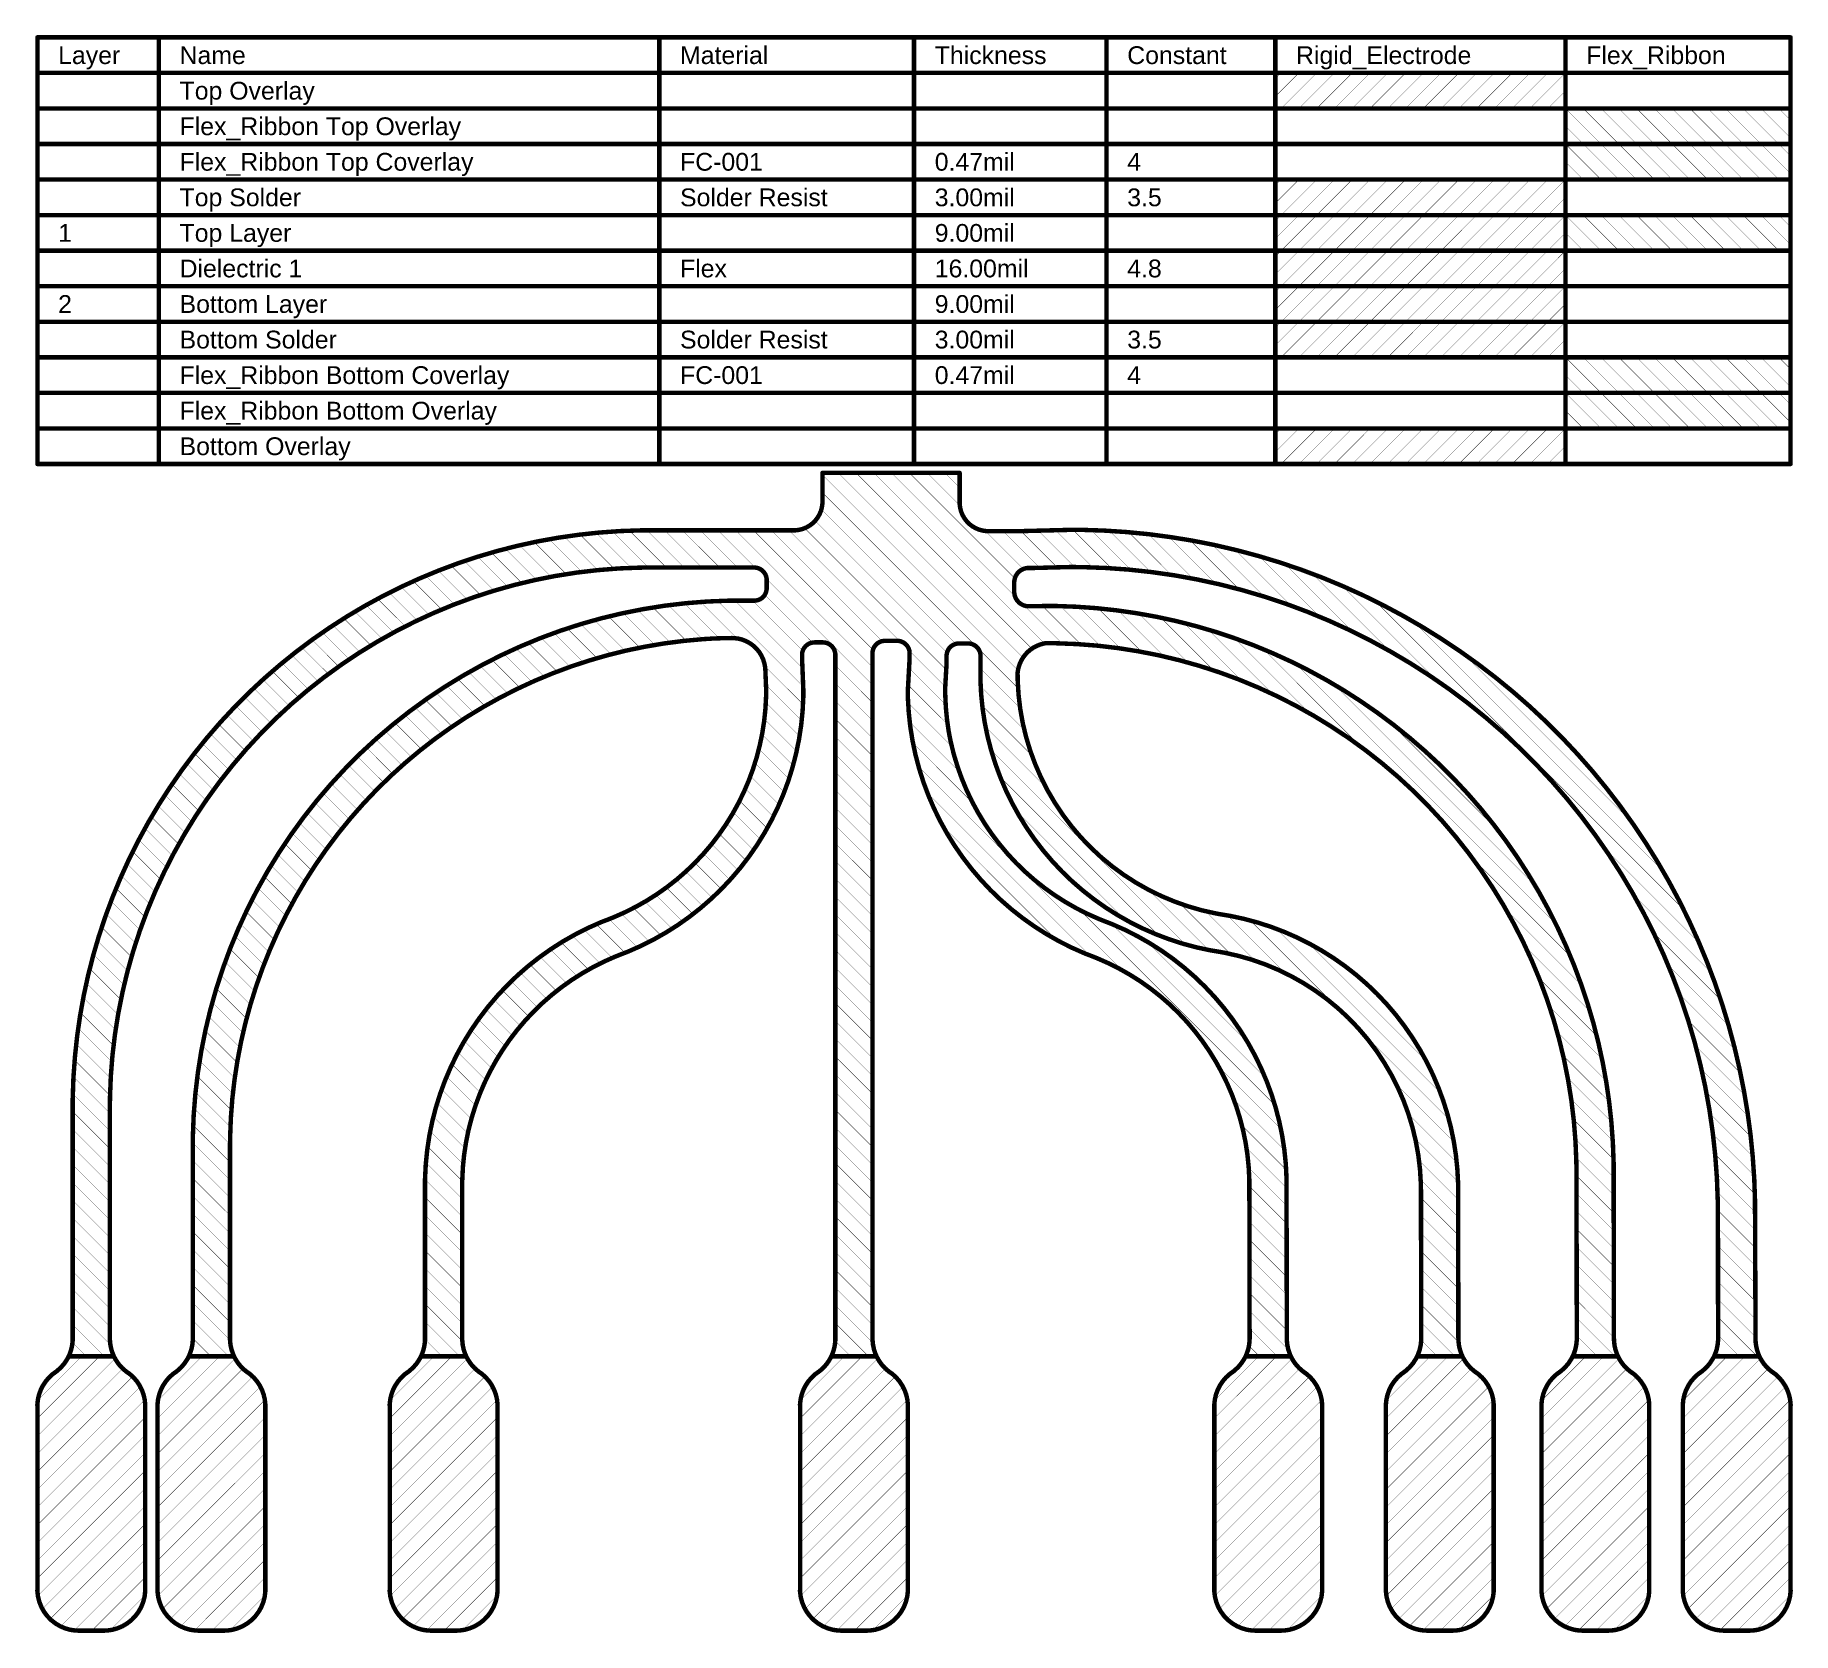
# Model space of a CAD drawing. Header units: inches. Extents: x -4.2 to 12.6, y -6.1 to 3.
# Drawn here: x 6.66 to 12.59, y -3.15 to 2.24 of the extents above; entities that cross this region are included whole.
import ezdxf

# ---------------------------------------------------------------- set-up
doc = ezdxf.new("R2010")
doc.units = ezdxf.units.IN
doc.header["$MEASUREMENT"] = 0
doc.layers.add('Dimension', color=6, linetype='Continuous')
doc.styles.add('Arial', font='', dxfattribs={"height": 0.2})
doc.styles.get('Arial').set_extended_font_data('Arial')

msp = doc.modelspace()

# ---------------------------------------------------------------- texts
at = {"layer": 'Dimension', "style": 'Arial'}
for s, p in [('Layer', (6.7376, 2.1413)), ('Name', (7.1475, 2.1413)), ('Material', (8.837, 2.1413)), ('Thickness', (9.6968, 2.1413)), ('Constant', (10.3466, 2.1413)), ('Rigid_Electrode', (10.9165, 2.1413)), ('Flex_Ribbon', (11.8962, 2.1413)), ('Top Overlay', (7.1475, 2.0213)), ('Flex_Ribbon Top Overlay', (7.1475, 1.9013)), ('Flex_Ribbon Top Coverlay', (7.1475, 1.7813)), ('FC-001', (8.837, 1.7813)), ('0.47mil', (9.6968, 1.7813)), ('4', (10.3466, 1.7813)), ('Top Solder', (7.1475, 1.6613)), ('Solder Resist', (8.837, 1.6613)), ('3.00mil', (9.6968, 1.6613)), ('3.5', (10.3466, 1.6613)), ('9.00mil', (9.6968, 1.5413)), ('1', (6.7376, 1.5413)), ('Top Layer', (7.1475, 1.5413)), ('Dielectric 1', (7.1475, 1.4213)), ('Flex', (8.837, 1.4213)), ('16.00mil', (9.6968, 1.4213)), ('4.8', (10.3466, 1.4213)), ('2', (6.7376, 1.3013)), ('Bottom Layer', (7.1475, 1.3013)), ('9.00mil', (9.6968, 1.3013)), ('Bottom Solder', (7.1475, 1.1813)), ('Solder Resist', (8.837, 1.1813)), ('3.00mil', (9.6968, 1.1813)), ('3.5', (10.3466, 1.1813)), ('Flex_Ribbon Bottom Coverlay', (7.1475, 1.0613)), ('FC-001', (8.837, 1.0613)), ('0.47mil', (9.6968, 1.0613)), ('4', (10.3466, 1.0613)), ('Flex_Ribbon Bottom Overlay', (7.1475, 0.9413)), ('Bottom Overlay', (7.1475, 0.8213))]:
    msp.add_text(s, height=0.06, dxfattribs=at).set_placement(p)

# ---------------------------------------------------------------- linework, layer by layer
at = {"layer": 'Dimension'}
for points, const_width in [([(6.6676, 2.2313), (12.586, 2.2313)], 0.015), ([(6.6676, 0.7913), (6.6676, 2.2313)], 0.015), ([(7.0775, 0.7913), (7.0775, 2.2313)], 0.015), ([(8.767, 0.7913), (8.767, 2.2313)], 0.015), ([(9.6268, 0.7913), (9.6268, 2.2313)], 0.015), ([(10.2766, 0.7913), (10.2766, 2.2313)], 0.015), ([(10.8465, 0.7913), (10.8465, 2.2313)], 0.015), ([(11.8262, 0.7913), (11.8262, 2.2313)], 0.015), ([(12.586, 0.7913), (12.586, 2.2313)], 0.015), ([(6.6676, 2.1113), (12.586, 2.1113)], 0.015), ([(10.8465, 2.0316), (10.9262, 2.1113)], 0.001), ([(10.8465, 2.0916), (10.8662, 2.1113)], 0.001), ([(10.8662, 1.9913), (10.9862, 2.1113)], 0.001), ([(10.9262, 1.9913), (11.0462, 2.1113)], 0.001), ([(10.9862, 1.9913), (11.1062, 2.1113)], 0.001), ([(11.0462, 1.9913), (11.1662, 2.1113)], 0.001), ([(11.1062, 1.9913), (11.2262, 2.1113)], 0.001), ([(11.1662, 1.9913), (11.2862, 2.1113)], 0.001), ([(11.2262, 1.9913), (11.3462, 2.1113)], 0.001), ([(11.2862, 1.9913), (11.4062, 2.1113)], 0.001), ([(11.3462, 1.9913), (11.4662, 2.1113)], 0.001), ([(11.4062, 1.9913), (11.5262, 2.1113)], 0.001), ([(11.4662, 1.9913), (11.5862, 2.1113)], 0.001), ([(11.5262, 1.9913), (11.6462, 2.1113)], 0.001), ([(11.5862, 1.9913), (11.7062, 2.1113)], 0.001), ([(11.6462, 1.9913), (11.7662, 2.1113)], 0.001), ([(11.7062, 1.9913), (11.8262, 2.1113)], 0.001), ([(11.7662, 1.9913), (11.8262, 2.0513)], 0.001), ([(6.6676, 1.9913), (7.0775, 1.9913)], 0.015), ([(7.0775, 1.9913), (8.767, 1.9913)], 0.015), ([(8.767, 1.9913), (9.6268, 1.9913)], 0.015), ([(9.6268, 1.9913), (10.2766, 1.9913)], 0.015), ([(10.2766, 1.9913), (10.8465, 1.9913)], 0.015), ([(10.8465, 1.9913), (11.8262, 1.9913)], 0.015), ([(11.8262, 1.9913), (12.586, 1.9913)], 0.015), ([(11.8262, 1.9913), (11.9462, 1.8713)], 0.001), ([(11.8862, 1.9913), (12.0062, 1.8713)], 0.001), ([(11.9462, 1.9913), (12.0662, 1.8713)], 0.001), ([(12.0062, 1.9913), (12.1262, 1.8713)], 0.001), ([(12.0662, 1.9913), (12.1862, 1.8713)], 0.001), ([(12.1262, 1.9913), (12.2462, 1.8713)], 0.001), ([(12.1862, 1.9913), (12.3062, 1.8713)], 0.001), ([(12.2462, 1.9913), (12.3662, 1.8713)], 0.001), ([(12.3062, 1.9913), (12.4262, 1.8713)], 0.001), ([(12.3662, 1.9913), (12.4862, 1.8713)], 0.001), ([(12.4262, 1.9913), (12.5462, 1.8713)], 0.001), ([(12.4862, 1.9913), (12.586, 1.8915)], 0.001), ([(12.5462, 1.9913), (12.586, 1.9515)], 0.001), ([(11.8262, 1.9313), (11.8862, 1.8713)], 0.001), ([(6.6676, 1.8713), (7.0775, 1.8713)], 0.015), ([(7.0775, 1.8713), (8.767, 1.8713)], 0.015), ([(8.767, 1.8713), (9.6268, 1.8713)], 0.015), ([(9.6268, 1.8713), (10.2766, 1.8713)], 0.015), ([(10.2766, 1.8713), (10.8465, 1.8713)], 0.015), ([(10.8465, 1.8713), (11.8262, 1.8713)], 0.015), ([(11.8262, 1.8713), (12.586, 1.8713)], 0.015), ([(11.8262, 1.8713), (11.9462, 1.7513)], 0.001), ([(11.8862, 1.8713), (12.0062, 1.7513)], 0.001), ([(11.9462, 1.8713), (12.0662, 1.7513)], 0.001), ([(12.0062, 1.8713), (12.1262, 1.7513)], 0.001), ([(12.0662, 1.8713), (12.1862, 1.7513)], 0.001), ([(12.1262, 1.8713), (12.2462, 1.7513)], 0.001), ([(12.1862, 1.8713), (12.3062, 1.7513)], 0.001), ([(12.2462, 1.8713), (12.3662, 1.7513)], 0.001), ([(12.3062, 1.8713), (12.4262, 1.7513)], 0.001), ([(12.3662, 1.8713), (12.4862, 1.7513)], 0.001), ([(12.4262, 1.8713), (12.5462, 1.7513)], 0.001), ([(12.4862, 1.8713), (12.586, 1.7715)], 0.001), ([(12.5462, 1.8713), (12.586, 1.8315)], 0.001), ([(11.8262, 1.8113), (11.8862, 1.7513)], 0.001), ([(6.6676, 1.7513), (7.0775, 1.7513)], 0.015), ([(7.0775, 1.7513), (8.767, 1.7513)], 0.015), ([(8.767, 1.7513), (9.6268, 1.7513)], 0.015), ([(9.6268, 1.7513), (10.2766, 1.7513)], 0.015), ([(10.2766, 1.7513), (10.8465, 1.7513)], 0.015), ([(10.8465, 1.7513), (11.8262, 1.7513)], 0.015), ([(10.8465, 1.6716), (10.9262, 1.7513)], 0.001), ([(10.8465, 1.7316), (10.8662, 1.7513)], 0.001), ([(10.8662, 1.6313), (10.9862, 1.7513)], 0.001), ([(10.9262, 1.6313), (11.0462, 1.7513)], 0.001), ([(10.9862, 1.6313), (11.1062, 1.7513)], 0.001), ([(11.0462, 1.6313), (11.1662, 1.7513)], 0.001), ([(11.1062, 1.6313), (11.2262, 1.7513)], 0.001), ([(11.1662, 1.6313), (11.2862, 1.7513)], 0.001), ([(11.2262, 1.6313), (11.3462, 1.7513)], 0.001), ([(11.2862, 1.6313), (11.4062, 1.7513)], 0.001), ([(11.3462, 1.6313), (11.4662, 1.7513)], 0.001), ([(11.4062, 1.6313), (11.5262, 1.7513)], 0.001), ([(11.4662, 1.6313), (11.5862, 1.7513)], 0.001), ([(11.5262, 1.6313), (11.6462, 1.7513)], 0.001), ([(11.5862, 1.6313), (11.7062, 1.7513)], 0.001), ([(11.6462, 1.6313), (11.7662, 1.7513)], 0.001), ([(11.7062, 1.6313), (11.8262, 1.7513)], 0.001), ([(11.8262, 1.7513), (12.586, 1.7513)], 0.015), ([(11.7662, 1.6313), (11.8262, 1.6913)], 0.001), ([(6.6676, 1.6313), (7.0775, 1.6313)], 0.015), ([(7.0775, 1.6313), (8.767, 1.6313)], 0.015), ([(8.767, 1.6313), (9.6268, 1.6313)], 0.015), ([(9.6268, 1.6313), (10.2766, 1.6313)], 0.015), ([(10.2766, 1.6313), (10.8465, 1.6313)], 0.015), ([(10.8465, 1.6313), (11.8262, 1.6313)], 0.015), ([(10.8465, 1.5516), (10.9262, 1.6313)], 0.001), ([(10.8465, 1.6116), (10.8662, 1.6313)], 0.001), ([(10.8662, 1.5113), (10.9862, 1.6313)], 0.001), ([(10.9262, 1.5113), (11.0462, 1.6313)], 0.001), ([(10.9862, 1.5113), (11.1062, 1.6313)], 0.001), ([(11.0462, 1.5113), (11.1662, 1.6313)], 0.001), ([(11.1062, 1.5113), (11.2262, 1.6313)], 0.001), ([(11.1662, 1.5113), (11.2862, 1.6313)], 0.001), ([(11.2262, 1.5113), (11.3462, 1.6313)], 0.001), ([(11.2862, 1.5113), (11.4062, 1.6313)], 0.001), ([(11.3462, 1.5113), (11.4662, 1.6313)], 0.001), ([(11.4062, 1.5113), (11.5262, 1.6313)], 0.001), ([(11.4662, 1.5113), (11.5862, 1.6313)], 0.001), ([(11.5262, 1.5113), (11.6462, 1.6313)], 0.001), ([(11.5862, 1.5113), (11.7062, 1.6313)], 0.001), ([(11.6462, 1.5113), (11.7662, 1.6313)], 0.001), ([(11.7062, 1.5113), (11.8262, 1.6313)], 0.001), ([(11.8262, 1.6313), (12.586, 1.6313)], 0.015), ([(11.8262, 1.6313), (11.9462, 1.5113)], 0.001), ([(11.8862, 1.6313), (12.0062, 1.5113)], 0.001), ([(11.9462, 1.6313), (12.0662, 1.5113)], 0.001), ([(12.0062, 1.6313), (12.1262, 1.5113)], 0.001), ([(12.0662, 1.6313), (12.1862, 1.5113)], 0.001), ([(12.1262, 1.6313), (12.2462, 1.5113)], 0.001), ([(12.1862, 1.6313), (12.3062, 1.5113)], 0.001), ([(12.2462, 1.6313), (12.3662, 1.5113)], 0.001), ([(12.3062, 1.6313), (12.4262, 1.5113)], 0.001), ([(12.3662, 1.6313), (12.4862, 1.5113)], 0.001), ([(12.4262, 1.6313), (12.5462, 1.5113)], 0.001), ([(12.4862, 1.6313), (12.586, 1.5315)], 0.001), ([(12.5462, 1.6313), (12.586, 1.5915)], 0.001), ([(11.7662, 1.5113), (11.8262, 1.5713)], 0.001), ([(11.8262, 1.5713), (11.8862, 1.5113)], 0.001), ([(6.6676, 1.5113), (7.0775, 1.5113)], 0.015), ([(7.0775, 1.5113), (8.767, 1.5113)], 0.015), ([(8.767, 1.5113), (9.6268, 1.5113)], 0.015), ([(9.6268, 1.5113), (10.2766, 1.5113)], 0.015), ([(10.2766, 1.5113), (10.8465, 1.5113)], 0.015), ([(10.8465, 1.5113), (11.8262, 1.5113)], 0.015), ([(10.8465, 1.4316), (10.9262, 1.5113)], 0.001), ([(10.8465, 1.4916), (10.8662, 1.5113)], 0.001), ([(10.8662, 1.3913), (10.9862, 1.5113)], 0.001), ([(10.9262, 1.3913), (11.0462, 1.5113)], 0.001), ([(10.9862, 1.3913), (11.1062, 1.5113)], 0.001), ([(11.0462, 1.3913), (11.1662, 1.5113)], 0.001), ([(11.1062, 1.3913), (11.2262, 1.5113)], 0.001), ([(11.1662, 1.3913), (11.2862, 1.5113)], 0.001), ([(11.2262, 1.3913), (11.3462, 1.5113)], 0.001), ([(11.2862, 1.3913), (11.4062, 1.5113)], 0.001), ([(11.3462, 1.3913), (11.4662, 1.5113)], 0.001), ([(11.4062, 1.3913), (11.5262, 1.5113)], 0.001), ([(11.4662, 1.3913), (11.5862, 1.5113)], 0.001), ([(11.5262, 1.3913), (11.6462, 1.5113)], 0.001), ([(11.5862, 1.3913), (11.7062, 1.5113)], 0.001), ([(11.6462, 1.3913), (11.7662, 1.5113)], 0.001), ([(11.7062, 1.3913), (11.8262, 1.5113)], 0.001), ([(11.8262, 1.5113), (12.586, 1.5113)], 0.015), ([(11.7662, 1.3913), (11.8262, 1.4513)], 0.001), ([(6.6676, 1.3913), (7.0775, 1.3913)], 0.015), ([(7.0775, 1.3913), (8.767, 1.3913)], 0.015), ([(8.767, 1.3913), (9.6268, 1.3913)], 0.015), ([(9.6268, 1.3913), (10.2766, 1.3913)], 0.015), ([(10.2766, 1.3913), (10.8465, 1.3913)], 0.015), ([(10.8465, 1.3913), (11.8262, 1.3913)], 0.015), ([(10.8465, 1.3116), (10.9262, 1.3913)], 0.001), ([(10.8465, 1.3716), (10.8662, 1.3913)], 0.001), ([(10.8662, 1.2713), (10.9862, 1.3913)], 0.001), ([(10.9262, 1.2713), (11.0462, 1.3913)], 0.001), ([(10.9862, 1.2713), (11.1062, 1.3913)], 0.001), ([(11.0462, 1.2713), (11.1662, 1.3913)], 0.001), ([(11.1062, 1.2713), (11.2262, 1.3913)], 0.001), ([(11.1662, 1.2713), (11.2862, 1.3913)], 0.001), ([(11.2262, 1.2713), (11.3462, 1.3913)], 0.001), ([(11.2862, 1.2713), (11.4062, 1.3913)], 0.001), ([(11.3462, 1.2713), (11.4662, 1.3913)], 0.001), ([(11.4062, 1.2713), (11.5262, 1.3913)], 0.001), ([(11.4662, 1.2713), (11.5862, 1.3913)], 0.001), ([(11.5262, 1.2713), (11.6462, 1.3913)], 0.001), ([(11.5862, 1.2713), (11.7062, 1.3913)], 0.001), ([(11.6462, 1.2713), (11.7662, 1.3913)], 0.001), ([(11.7062, 1.2713), (11.8262, 1.3913)], 0.001), ([(11.8262, 1.3913), (12.586, 1.3913)], 0.015), ([(11.7662, 1.2713), (11.8262, 1.3313)], 0.001), ([(6.6676, 1.2713), (7.0775, 1.2713)], 0.015), ([(7.0775, 1.2713), (8.767, 1.2713)], 0.015), ([(8.767, 1.2713), (9.6268, 1.2713)], 0.015), ([(9.6268, 1.2713), (10.2766, 1.2713)], 0.015), ([(10.2766, 1.2713), (10.8465, 1.2713)], 0.015), ([(10.8465, 1.2713), (11.8262, 1.2713)], 0.015), ([(10.8465, 1.1916), (10.9262, 1.2713)], 0.001), ([(10.8465, 1.2516), (10.8662, 1.2713)], 0.001), ([(10.8662, 1.1513), (10.9862, 1.2713)], 0.001), ([(10.9262, 1.1513), (11.0462, 1.2713)], 0.001), ([(10.9862, 1.1513), (11.1062, 1.2713)], 0.001), ([(11.0462, 1.1513), (11.1662, 1.2713)], 0.001), ([(11.1062, 1.1513), (11.2262, 1.2713)], 0.001), ([(11.1662, 1.1513), (11.2862, 1.2713)], 0.001), ([(11.2262, 1.1513), (11.3462, 1.2713)], 0.001), ([(11.2862, 1.1513), (11.4062, 1.2713)], 0.001), ([(11.3462, 1.1513), (11.4662, 1.2713)], 0.001), ([(11.4062, 1.1513), (11.5262, 1.2713)], 0.001), ([(11.4662, 1.1513), (11.5862, 1.2713)], 0.001), ([(11.5262, 1.1513), (11.6462, 1.2713)], 0.001), ([(11.5862, 1.1513), (11.7062, 1.2713)], 0.001), ([(11.6462, 1.1513), (11.7662, 1.2713)], 0.001), ([(11.7062, 1.1513), (11.8262, 1.2713)], 0.001), ([(11.8262, 1.2713), (12.586, 1.2713)], 0.015), ([(11.7662, 1.1513), (11.8262, 1.2113)], 0.001), ([(6.6676, 1.1513), (7.0775, 1.1513)], 0.015), ([(7.0775, 1.1513), (8.767, 1.1513)], 0.015), ([(8.767, 1.1513), (9.6268, 1.1513)], 0.015), ([(9.6268, 1.1513), (10.2766, 1.1513)], 0.015), ([(10.2766, 1.1513), (10.8465, 1.1513)], 0.015), ([(10.8465, 1.1513), (11.8262, 1.1513)], 0.015), ([(11.8262, 1.1513), (12.586, 1.1513)], 0.015), ([(11.8262, 1.1513), (11.9462, 1.0313)], 0.001), ([(11.8862, 1.1513), (12.0062, 1.0313)], 0.001), ([(11.9462, 1.1513), (12.0662, 1.0313)], 0.001), ([(12.0062, 1.1513), (12.1262, 1.0313)], 0.001), ([(12.0662, 1.1513), (12.1862, 1.0313)], 0.001), ([(12.1262, 1.1513), (12.2462, 1.0313)], 0.001), ([(12.1862, 1.1513), (12.3062, 1.0313)], 0.001), ([(12.2462, 1.1513), (12.3662, 1.0313)], 0.001), ([(12.3062, 1.1513), (12.4262, 1.0313)], 0.001), ([(12.3662, 1.1513), (12.4862, 1.0313)], 0.001), ([(12.4262, 1.1513), (12.5462, 1.0313)], 0.001), ([(12.4862, 1.1513), (12.586, 1.0515)], 0.001), ([(12.5462, 1.1513), (12.586, 1.1115)], 0.001), ([(11.8262, 1.0913), (11.8862, 1.0313)], 0.001), ([(6.6676, 1.0313), (7.0775, 1.0313)], 0.015), ([(7.0775, 1.0313), (8.767, 1.0313)], 0.015), ([(8.767, 1.0313), (9.6268, 1.0313)], 0.015), ([(9.6268, 1.0313), (10.2766, 1.0313)], 0.015), ([(10.2766, 1.0313), (10.8465, 1.0313)], 0.015), ([(10.8465, 1.0313), (11.8262, 1.0313)], 0.015), ([(11.8262, 1.0313), (12.586, 1.0313)], 0.015), ([(11.8262, 1.0313), (11.9462, 0.9113)], 0.001), ([(11.8862, 1.0313), (12.0062, 0.9113)], 0.001), ([(11.9462, 1.0313), (12.0662, 0.9113)], 0.001), ([(12.0062, 1.0313), (12.1262, 0.9113)], 0.001), ([(12.0662, 1.0313), (12.1862, 0.9113)], 0.001), ([(12.1262, 1.0313), (12.2462, 0.9113)], 0.001), ([(12.1862, 1.0313), (12.3062, 0.9113)], 0.001), ([(12.2462, 1.0313), (12.3662, 0.9113)], 0.001), ([(12.3062, 1.0313), (12.4262, 0.9113)], 0.001), ([(12.3662, 1.0313), (12.4862, 0.9113)], 0.001), ([(12.4262, 1.0313), (12.5462, 0.9113)], 0.001), ([(12.4862, 1.0313), (12.586, 0.9315)], 0.001), ([(12.5462, 1.0313), (12.586, 0.9915)], 0.001), ([(11.8262, 0.9713), (11.8862, 0.9113)], 0.001), ([(6.6676, 0.9113), (7.0775, 0.9113)], 0.015), ([(7.0775, 0.9113), (8.767, 0.9113)], 0.015), ([(8.767, 0.9113), (9.6268, 0.9113)], 0.015), ([(9.6268, 0.9113), (10.2766, 0.9113)], 0.015), ([(10.2766, 0.9113), (10.8465, 0.9113)], 0.015), ([(10.8465, 0.9113), (11.8262, 0.9113)], 0.015), ([(10.8465, 0.8316), (10.9262, 0.9113)], 0.001), ([(10.8465, 0.8916), (10.8662, 0.9113)], 0.001), ([(10.8662, 0.7913), (10.9862, 0.9113)], 0.001), ([(10.9262, 0.7913), (11.0462, 0.9113)], 0.001), ([(10.9862, 0.7913), (11.1062, 0.9113)], 0.001), ([(11.0462, 0.7913), (11.1662, 0.9113)], 0.001), ([(11.1062, 0.7913), (11.2262, 0.9113)], 0.001), ([(11.1662, 0.7913), (11.2862, 0.9113)], 0.001), ([(11.2262, 0.7913), (11.3462, 0.9113)], 0.001), ([(11.2862, 0.7913), (11.4062, 0.9113)], 0.001), ([(11.3462, 0.7913), (11.4662, 0.9113)], 0.001), ([(11.4062, 0.7913), (11.5262, 0.9113)], 0.001), ([(11.4662, 0.7913), (11.5862, 0.9113)], 0.001), ([(11.5262, 0.7913), (11.6462, 0.9113)], 0.001), ([(11.5862, 0.7913), (11.7062, 0.9113)], 0.001), ([(11.6462, 0.7913), (11.7662, 0.9113)], 0.001), ([(11.7062, 0.7913), (11.8262, 0.9113)], 0.001), ([(11.8262, 0.9113), (12.586, 0.9113)], 0.015), ([(11.7662, 0.7913), (11.8262, 0.8513)], 0.001), ([(6.6676, 0.7913), (7.0775, 0.7913)], 0.015), ([(7.0775, 0.7913), (8.767, 0.7913)], 0.015), ([(8.767, 0.7913), (9.6268, 0.7913)], 0.015), ([(9.6268, 0.7913), (10.2766, 0.7913)], 0.015), ([(10.2766, 0.7913), (10.8465, 0.7913)], 0.015), ([(10.8465, 0.7913), (11.8262, 0.7913)], 0.015), ([(11.8262, 0.7913), (12.586, 0.7913)], 0.015), ([(9.3178, 0.7613), (9.7809, 0.7613)], 0.015), ([(9.3178, 0.6643), (9.3178, 0.7613)], 0.015), ([(9.3178, 0.7547), (9.9779, 0.0946)], 0.001), ([(9.3707, 0.7618), (9.9951, 0.1374)], 0.001), ([(9.4307, 0.7618), (10.0251, 0.1674)], 0.001), ([(9.4907, 0.7618), (10.0675, 0.185)], 0.001), ([(9.5507, 0.7618), (9.9681, 0.3444)], 0.001), ([(9.6107, 0.7618), (9.9674, 0.4052)], 0.001), ([(9.6707, 0.7618), (9.7818, 0.6507)], 0.001), ([(9.7307, 0.7618), (9.7809, 0.7116)], 0.001), ([(9.7809, 0.7613), (9.7809, 0.6616)], 0.015), ([(9.3127, 0.6331), (9.3159, 0.6453)], 0.015), ([(9.3159, 0.6453), (9.3176, 0.6579)], 0.015), ([(9.3176, 0.6579), (9.3178, 0.6643)], 0.015), ([(9.3178, 0.6947), (9.9785, 0.034)], 0.001), ([(9.7809, 0.6616), (9.7811, 0.6552)], 0.015), ([(9.7811, 0.6552), (9.7827, 0.6426)], 0.015), ([(9.2747, 0.5836), (9.2848, 0.5913)], 0.015), ([(9.2848, 0.5913), (9.2937, 0.6003)], 0.015), ([(9.2937, 0.6003), (9.3015, 0.6104)], 0.015), ([(9.2926, 0.5999), (9.7383, 0.1542)], 0.001), ([(9.3015, 0.6104), (9.3078, 0.6214)], 0.015), ([(9.3078, 0.6214), (9.3127, 0.6331)], 0.015), ([(9.3139, 0.6386), (9.769, 0.1835)], 0.001), ([(9.7827, 0.6426), (9.786, 0.6304)], 0.015), ([(9.786, 0.6304), (9.7909, 0.6186)], 0.015), ([(9.7909, 0.6186), (9.7972, 0.6077)], 0.015), ([(9.7972, 0.6077), (9.805, 0.5976)], 0.015), ([(9.805, 0.5976), (9.8139, 0.5886)], 0.015), ([(9.8139, 0.5886), (9.824, 0.5809)], 0.015), ([(8.2887, 0.5152), (8.3568, 0.5301)], 0.015), ([(8.3568, 0.5301), (8.4254, 0.5424)], 0.015), ([(8.3948, 0.5377), (8.5064, 0.4261)], 0.001), ([(8.4254, 0.5424), (8.4943, 0.5523)], 0.015), ([(8.4463, 0.5462), (8.5601, 0.4324)], 0.001), ([(8.4943, 0.5523), (8.5636, 0.5598)], 0.015), ([(8.4989, 0.5536), (8.6158, 0.4368)], 0.001), ([(8.5531, 0.5594), (8.673, 0.4396)], 0.001), ([(8.5636, 0.5598), (8.6331, 0.5648)], 0.015), ([(8.6087, 0.5638), (8.7315, 0.441)], 0.001), ([(8.6331, 0.5648), (8.7027, 0.5672)], 0.015), ([(8.6658, 0.5667), (8.7915, 0.4411)], 0.001), ([(8.7027, 0.5672), (8.7376, 0.5672)], 0.015), ([(8.7245, 0.568), (8.8515, 0.4411)], 0.001), ([(8.7376, 0.5672), (9.2208, 0.5672)], 0.015), ([(8.7845, 0.568), (8.9115, 0.4411)], 0.001), ([(8.8445, 0.568), (8.9715, 0.4411)], 0.001), ([(8.9045, 0.568), (9.0315, 0.4411)], 0.001), ([(8.9645, 0.568), (9.0917, 0.4408)], 0.001), ([(9.0245, 0.568), (9.4866, 0.1059)], 0.001), ([(9.0845, 0.568), (9.4886, 0.1639)], 0.001), ([(9.1445, 0.568), (9.5199, 0.1926)], 0.001), ([(9.2045, 0.568), (9.5801, 0.1924)], 0.001), ([(9.2208, 0.5672), (9.2271, 0.5675)], 0.015), ([(9.2208, 0.5672), (9.2208, 0.5672)], 0.015), ([(9.2271, 0.5675), (9.2397, 0.5691)], 0.015), ([(9.2397, 0.5691), (9.252, 0.5724)], 0.015), ([(9.252, 0.5724), (9.2637, 0.5773)], 0.015), ([(9.2637, 0.5773), (9.2747, 0.5836)], 0.015), ([(9.2572, 0.5753), (9.7356, 0.0969)], 0.001), ([(9.824, 0.5809), (9.835, 0.5745)], 0.015), ([(9.835, 0.5745), (9.8467, 0.5697)], 0.015), ([(9.8467, 0.5697), (9.859, 0.5664)], 0.015), ([(9.859, 0.5664), (9.8715, 0.5647)], 0.015), ([(9.8715, 0.5647), (9.8779, 0.5645)], 0.015), ([(9.8663, 0.5662), (9.9962, 0.4364)], 0.001), ([(9.8779, 0.5645), (9.9806, 0.5645)], 0.015), ([(9.9272, 0.5653), (10.0524, 0.4401)], 0.001), ([(9.9806, 0.5645), (10.155, 0.569)], 0.015), ([(9.9871, 0.5655), (10.1109, 0.4416)], 0.001), ([(10.0456, 0.567), (10.1699, 0.4427)], 0.001), ([(10.1041, 0.5685), (10.2314, 0.4412)], 0.001), ([(10.155, 0.569), (10.1557, 0.569)], 0.015), ([(10.1557, 0.569), (10.1935, 0.569)], 0.015), ([(10.1557, 0.569), (10.1557, 0.569)], 0.015), ([(10.1628, 0.5698), (10.2944, 0.4381)], 0.001), ([(10.1935, 0.569), (10.269, 0.5665)], 0.015), ([(10.2237, 0.5688), (10.3593, 0.4332)], 0.001), ([(10.269, 0.5665), (10.3443, 0.5616)], 0.015), ([(10.2863, 0.5662), (10.4265, 0.426)], 0.001), ([(10.3443, 0.5616), (10.4195, 0.5543)], 0.015), ([(10.3508, 0.5618), (10.4965, 0.416)], 0.001), ([(10.4195, 0.5543), (10.4943, 0.5444)], 0.015), ([(10.4173, 0.5552), (10.5693, 0.4032)], 0.001), ([(10.4863, 0.5463), (10.6454, 0.3871)], 0.001), ([(10.4943, 0.5444), (10.5689, 0.5322)], 0.015), ([(10.5578, 0.5348), (10.7253, 0.3673)], 0.001), ([(10.5689, 0.5322), (10.6429, 0.5175)], 0.015), ([(8.0883, 0.4564), (8.1544, 0.4784)], 0.015), ([(8.1544, 0.4784), (8.2212, 0.498)], 0.015), ([(8.1536, 0.4789), (8.2563, 0.3762)], 0.001), ([(8.2, 0.4925), (8.304, 0.3885)], 0.001), ([(8.2212, 0.498), (8.2887, 0.5152)], 0.015), ([(8.2471, 0.5054), (8.3526, 0.3999)], 0.001), ([(8.2951, 0.5174), (8.4027, 0.4098)], 0.001), ([(8.3444, 0.5281), (8.454, 0.4185)], 0.001), ([(10.6322, 0.5204), (10.8098, 0.3427)], 0.001), ([(10.6429, 0.5175), (10.7165, 0.5003)], 0.015), ([(10.7165, 0.5003), (10.7895, 0.4808)], 0.015), ([(10.7099, 0.5027), (10.9008, 0.3117)], 0.001), ([(10.7895, 0.4808), (10.8617, 0.459)], 0.015), ([(10.7915, 0.481), (10.9993, 0.2732)], 0.001), ([(7.9586, 0.4053), (8.023, 0.432)], 0.015), ([(8.023, 0.432), (8.0883, 0.4564)], 0.015), ([(8.0207, 0.4318), (8.1196, 0.3329)], 0.001), ([(8.0643, 0.4482), (8.1642, 0.3483)], 0.001), ([(8.1086, 0.4639), (8.2095, 0.363)], 0.001), ([(8.3464, 0.3994), (8.4167, 0.4134)], 0.015), ([(8.4167, 0.4134), (8.4875, 0.4246)], 0.015), ([(8.4875, 0.4246), (8.5587, 0.433)], 0.015), ([(8.5587, 0.433), (8.6301, 0.4387)], 0.015), ([(8.6301, 0.4387), (8.7017, 0.4415)], 0.015), ([(8.7017, 0.4415), (8.7376, 0.4418)], 0.015), ([(8.7376, 0.4418), (8.7376, 0.4418)], 0.015), ([(8.7376, 0.4418), (9.0875, 0.4418)], 0.015), ([(9.0875, 0.4418), (9.0916, 0.4416)], 0.015), ([(9.0916, 0.4416), (9.0997, 0.44)], 0.015), ([(9.0997, 0.44), (9.1073, 0.4368)], 0.015), ([(9.1073, 0.4368), (9.1142, 0.4322)], 0.015), ([(9.1142, 0.4322), (9.12, 0.4264)], 0.015), ([(9.12, 0.4264), (9.1246, 0.4195)], 0.015), ([(9.1246, 0.4195), (9.1278, 0.4119)], 0.015), ([(9.1278, 0.4119), (9.1294, 0.4038)], 0.015), ([(9.9671, 0.4052), (9.9703, 0.4136)], 0.015), ([(9.9703, 0.4136), (9.9751, 0.4212)], 0.015), ([(9.9751, 0.4212), (9.9812, 0.4279)], 0.015), ([(9.9812, 0.4279), (9.9884, 0.4333)], 0.015), ([(9.9884, 0.4333), (9.9965, 0.4373)], 0.015), ([(9.9965, 0.4373), (10.0052, 0.4397)], 0.015), ([(10.0052, 0.4397), (10.0097, 0.4403)], 0.015), ([(10.0097, 0.4403), (10.0097, 0.4403)], 0.015), ([(10.0097, 0.4403), (10.0298, 0.4403)], 0.015), ([(10.0298, 0.4403), (10.1566, 0.4436)], 0.015), ([(10.1566, 0.4436), (10.1955, 0.4432)], 0.015), ([(10.1955, 0.4432), (10.2733, 0.4404)], 0.015), ([(10.2733, 0.4404), (10.351, 0.4349)], 0.015), ([(10.351, 0.4349), (10.4285, 0.4265)], 0.015), ([(10.4285, 0.4265), (10.5056, 0.4155)], 0.015), ([(10.5056, 0.4155), (10.5822, 0.4016)], 0.015), ([(10.8617, 0.459), (10.9333, 0.4347)], 0.015), ([(10.8785, 0.4541), (11.1083, 0.2243)], 0.001), ([(10.9333, 0.4347), (11.004, 0.4082)], 0.015), ([(10.9713, 0.4212), (11.2343, 0.1582)], 0.001), ([(11.004, 0.4082), (11.0737, 0.3793)], 0.015), ([(7.833, 0.3452), (7.8953, 0.3764)], 0.015), ([(7.8554, 0.3572), (7.9502, 0.2623)], 0.001), ([(7.8953, 0.3764), (7.9586, 0.4053)], 0.015), ([(7.8953, 0.3772), (7.9913, 0.2813)], 0.001), ([(7.9365, 0.396), (8.0332, 0.2993)], 0.001), ([(7.9783, 0.4142), (8.0757, 0.3168)], 0.001), ([(8.1395, 0.3411), (8.2077, 0.3632)], 0.015), ([(8.2077, 0.3632), (8.2767, 0.3827)], 0.015), ([(8.2767, 0.3827), (8.3464, 0.3994)], 0.015), ([(9.12, 0.3453), (9.1246, 0.3522)], 0.015), ([(9.1246, 0.3522), (9.1277, 0.3598)], 0.015), ([(9.1277, 0.3598), (9.1294, 0.3679)], 0.015), ([(9.1294, 0.4038), (9.1296, 0.3996)], 0.015), ([(9.1294, 0.3679), (9.1296, 0.372)], 0.015), ([(9.1296, 0.3996), (9.1296, 0.3996)], 0.015), ([(9.1296, 0.3996), (9.1296, 0.372)], 0.015), ([(9.1293, 0.4032), (9.4866, 0.0459)], 0.001), ([(9.9652, 0.3918), (9.9654, 0.3963)], 0.015), ([(9.9652, 0.3918), (9.9652, 0.3598)], 0.015), ([(9.9652, 0.3598), (9.9654, 0.3553)], 0.015), ([(9.9652, 0.3598), (9.9652, 0.3598)], 0.015), ([(9.9654, 0.3963), (9.9671, 0.4052)], 0.015), ([(9.9654, 0.3553), (9.9671, 0.3464)], 0.015), ([(10.5822, 0.4016), (10.6583, 0.3851)], 0.015), ([(10.6583, 0.3851), (10.7338, 0.3658)], 0.015), ([(10.7338, 0.3658), (10.8085, 0.3439)], 0.015), ([(11.0737, 0.3793), (11.1426, 0.3482)], 0.015), ([(11.0715, 0.381), (11.396, 0.0565)], 0.001), ([(7.7119, 0.2762), (7.7718, 0.3118)], 0.015), ([(7.7718, 0.3118), (7.833, 0.3452)], 0.015), ([(7.7771, 0.3154), (7.8706, 0.2219)], 0.001), ([(7.8159, 0.3366), (7.9102, 0.2424)], 0.001), ([(8.0061, 0.2888), (8.0723, 0.3163)], 0.015), ([(8.0723, 0.3163), (8.1395, 0.3411)], 0.015), ([(8.6421, 0.2874), (8.7132, 0.3015)], 0.015), ([(8.694, 0.2985), (8.8049, 0.1876)], 0.001), ([(8.7132, 0.3015), (8.7848, 0.3129)], 0.015), ([(8.7451, 0.3074), (8.8583, 0.1942)], 0.001), ([(8.7848, 0.3129), (8.8568, 0.3214)], 0.015), ([(8.7974, 0.3151), (8.9133, 0.1992)], 0.001), ([(8.8568, 0.3214), (8.9291, 0.3271)], 0.015), ([(8.851, 0.3215), (8.9703, 0.2022)], 0.001), ([(8.9064, 0.3261), (9.0311, 0.2014)], 0.001), ([(8.9291, 0.3271), (9.0015, 0.33)], 0.015), ([(8.9633, 0.3292), (9.2528, 0.0397)], 0.001), ([(9.0015, 0.33), (9.0378, 0.33)], 0.015), ([(9.0218, 0.3307), (9.2503, 0.1022)], 0.001), ([(9.0378, 0.33), (9.0875, 0.33)], 0.015), ([(9.0875, 0.33), (9.0916, 0.3302)], 0.015), ([(9.0875, 0.33), (9.0875, 0.33)], 0.015), ([(9.0818, 0.3307), (9.2516, 0.1609)], 0.001), ([(9.0916, 0.3302), (9.0997, 0.3318)], 0.015), ([(9.0997, 0.3318), (9.1073, 0.3349)], 0.015), ([(9.1073, 0.3349), (9.1142, 0.3395)], 0.015), ([(9.1142, 0.3395), (9.12, 0.3453)], 0.015), ([(9.1226, 0.35), (9.2847, 0.1878)], 0.001), ([(9.9671, 0.3464), (9.9703, 0.338)], 0.015), ([(9.9703, 0.338), (9.9751, 0.3304)], 0.015), ([(9.9751, 0.3304), (9.9811, 0.3237)], 0.015), ([(9.9811, 0.3237), (9.9883, 0.3183)], 0.015), ([(9.9883, 0.3183), (9.9964, 0.3143)], 0.015), ([(9.9964, 0.3143), (10.0051, 0.3119)], 0.015), ([(9.9978, 0.3147), (10.1279, 0.1846)], 0.001), ([(10.0051, 0.3119), (10.0095, 0.3113)], 0.015), ([(10.0095, 0.3113), (10.0298, 0.3113)], 0.015), ([(10.0298, 0.3113), (10.0716, 0.312)], 0.015), ([(10.06, 0.3125), (10.1909, 0.1816)], 0.001), ([(10.0716, 0.312), (10.1058, 0.312)], 0.015), ([(10.0716, 0.312), (10.0716, 0.312)], 0.015), ([(10.1058, 0.312), (10.1741, 0.3095)], 0.015), ([(10.1203, 0.3122), (10.2565, 0.1761)], 0.001), ([(10.1741, 0.3095), (10.2423, 0.3047)], 0.015), ([(10.1828, 0.3097), (10.3248, 0.1677)], 0.001), ([(10.2423, 0.3047), (10.3102, 0.2974)], 0.015), ([(10.2477, 0.3049), (10.3966, 0.1559)], 0.001), ([(10.3102, 0.2974), (10.3779, 0.2877)], 0.015), ([(10.3151, 0.2975), (10.4723, 0.1402)], 0.001), ([(10.8085, 0.3439), (10.8824, 0.3194)], 0.015), ([(10.8824, 0.3194), (10.9554, 0.2922)], 0.015), ([(10.9554, 0.2922), (11.0274, 0.2624)], 0.015), ([(11.1426, 0.3482), (11.2103, 0.3148)], 0.015), ([(11.1839, 0.3286), (12.2249, -0.7123)], 0.001), ([(11.2103, 0.3148), (11.2769, 0.2793)], 0.015), ([(7.5961, 0.1988), (7.6533, 0.2385)], 0.015), ([(7.6533, 0.2385), (7.7119, 0.2762)], 0.015), ([(7.6654, 0.2471), (7.7572, 0.1553)], 0.001), ([(7.7019, 0.2706), (7.7944, 0.1781)], 0.001), ([(7.7393, 0.2932), (7.8322, 0.2004)], 0.001), ([(7.8771, 0.2263), (7.941, 0.2588)], 0.015), ([(7.941, 0.2588), (8.0061, 0.2888)], 0.015), ([(8.4329, 0.2284), (8.5018, 0.2508)], 0.015), ([(8.5018, 0.2508), (8.5716, 0.2705)], 0.015), ([(8.5012, 0.2513), (8.6044, 0.1481)], 0.001), ([(8.548, 0.2646), (8.6525, 0.16)], 0.001), ([(8.5716, 0.2705), (8.6421, 0.2874)], 0.015), ([(8.5955, 0.277), (8.7021, 0.1704)], 0.001), ([(8.644, 0.2885), (8.7528, 0.1797)], 0.001), ([(10.3779, 0.2877), (10.4452, 0.2756)], 0.015), ([(10.3854, 0.2871), (10.5529, 0.1196)], 0.001), ([(10.4452, 0.2756), (10.512, 0.2611)], 0.015), ([(10.4592, 0.2733), (10.6393, 0.0933)], 0.001), ([(10.512, 0.2611), (10.5783, 0.2442)], 0.015), ([(10.5371, 0.2555), (10.7336, 0.0589)], 0.001), ([(10.5783, 0.2442), (10.6439, 0.225)], 0.015), ([(11.0274, 0.2624), (11.0982, 0.2301)], 0.015), ([(11.0982, 0.2301), (11.1679, 0.1952)], 0.015), ([(11.2769, 0.2793), (11.3424, 0.2416)], 0.015), ([(11.3136, 0.2589), (12.1552, -0.5827)], 0.001), ([(11.3424, 0.2416), (11.4065, 0.2017)], 0.015), ([(7.5403, 0.157), (7.5961, 0.1988)], 0.015), ([(7.5943, 0.1982), (7.6854, 0.1071)], 0.001), ([(7.6296, 0.2229), (7.7211, 0.1314)], 0.001), ([(7.7535, 0.1538), (7.8146, 0.1913)], 0.015), ([(7.8146, 0.1913), (7.8771, 0.2263)], 0.015), ([(8.2321, 0.1452), (8.2979, 0.1755)], 0.015), ([(8.2979, 0.1755), (8.3649, 0.2033)], 0.015), ([(8.325, 0.1875), (8.4227, 0.0898)], 0.001), ([(8.3649, 0.2033), (8.4329, 0.2284)], 0.015), ([(8.3675, 0.205), (8.4665, 0.1061)], 0.001), ([(8.4113, 0.2212), (8.5115, 0.121)], 0.001), ([(8.4559, 0.2366), (8.5575, 0.135)], 0.001), ([(8.6567, 0.1618), (8.7206, 0.175)], 0.015), ([(8.7206, 0.175), (8.785, 0.1858)], 0.015), ([(8.785, 0.1858), (8.8497, 0.1942)], 0.015), ([(8.8497, 0.1942), (8.9147, 0.2001)], 0.015), ([(8.9147, 0.2001), (8.9473, 0.2021)], 0.015), ([(8.9473, 0.2021), (8.9554, 0.2025)], 0.015), ([(8.9554, 0.2025), (8.9716, 0.203)], 0.015), ([(8.9716, 0.203), (8.9878, 0.2034)], 0.015), ([(8.9878, 0.2034), (9.004, 0.2037)], 0.015), ([(9.004, 0.2037), (9.0121, 0.2038)], 0.015), ([(9.0121, 0.2038), (9.0193, 0.2036)], 0.015), ([(9.0193, 0.2036), (9.0336, 0.2018)], 0.015), ([(9.0336, 0.2018), (9.0475, 0.1983)], 0.015), ([(9.0475, 0.1983), (9.0608, 0.193)], 0.015), ([(9.0608, 0.193), (9.0734, 0.186)], 0.015), ([(9.0734, 0.186), (9.0849, 0.1775)], 0.015), ([(9.0849, 0.1775), (9.0953, 0.1676)], 0.015), ([(9.2556, 0.1699), (9.2603, 0.1759)], 0.015), ([(9.2603, 0.1759), (9.266, 0.181)], 0.015), ([(9.266, 0.181), (9.2725, 0.185)], 0.015), ([(9.2725, 0.185), (9.2797, 0.1877)], 0.015), ([(9.2797, 0.1877), (9.2872, 0.189)], 0.015), ([(9.2872, 0.189), (9.291, 0.1892)], 0.015), ([(9.291, 0.1892), (9.291, 0.1892)], 0.015), ([(9.291, 0.1892), (9.3191, 0.1892)], 0.015), ([(9.3191, 0.1892), (9.3229, 0.189)], 0.015), ([(9.3229, 0.189), (9.3304, 0.1877)], 0.015), ([(9.3304, 0.1877), (9.3375, 0.185)], 0.015), ([(9.3375, 0.185), (9.344, 0.181)], 0.015), ([(9.344, 0.181), (9.3497, 0.1759)], 0.015), ([(9.3497, 0.1759), (9.3544, 0.1699)], 0.015), ([(9.4898, 0.1685), (9.4933, 0.1752)], 0.015), ([(9.4933, 0.1752), (9.498, 0.1812)], 0.015), ([(9.498, 0.1812), (9.5037, 0.1863)], 0.015), ([(9.5037, 0.1863), (9.5102, 0.1902)], 0.015), ([(9.5102, 0.1902), (9.5174, 0.1929)], 0.015), ([(9.5174, 0.1929), (9.5249, 0.1943)], 0.015), ([(9.5249, 0.1943), (9.5287, 0.1945)], 0.015), ([(9.5287, 0.1945), (9.5287, 0.1945)], 0.015), ([(9.5287, 0.1945), (9.57, 0.1945)], 0.015), ([(9.57, 0.1945), (9.5738, 0.1943)], 0.015), ([(9.5738, 0.1943), (9.5813, 0.1929)], 0.015), ([(9.5813, 0.1929), (9.5884, 0.1902)], 0.015), ([(9.5884, 0.1902), (9.595, 0.1863)], 0.015), ([(9.595, 0.1863), (9.6007, 0.1812)], 0.015), ([(9.6007, 0.1812), (9.6054, 0.1752)], 0.015), ([(9.6054, 0.1752), (9.6089, 0.1685)], 0.015), ([(9.7462, 0.1702), (9.7521, 0.176)], 0.015), ([(9.7521, 0.176), (9.7589, 0.1806)], 0.015), ([(9.7589, 0.1806), (9.7666, 0.1838)], 0.015), ([(9.7666, 0.1838), (9.7746, 0.1854)], 0.015), ([(9.7746, 0.1854), (9.7788, 0.1856)], 0.015), ([(9.7788, 0.1856), (9.7788, 0.1856)], 0.015), ([(9.7788, 0.1856), (9.8094, 0.1856)], 0.015), ([(9.8094, 0.1856), (9.8135, 0.1854)], 0.015), ([(9.8135, 0.1854), (9.8216, 0.1838)], 0.015), ([(9.8216, 0.1838), (9.8293, 0.1806)], 0.015), ([(9.8293, 0.1806), (9.8361, 0.176)], 0.015), ([(9.8361, 0.176), (9.842, 0.1701)], 0.015), ([(10.0205, 0.165), (10.0308, 0.172)], 0.015), ([(10.0308, 0.172), (10.0419, 0.1777)], 0.015), ([(10.0419, 0.1777), (10.0535, 0.1822)], 0.015), ([(10.0535, 0.1822), (10.0655, 0.1854)], 0.015), ([(10.0655, 0.1854), (10.0716, 0.1865)], 0.015), ([(10.0716, 0.1865), (10.1067, 0.1862)], 0.015), ([(10.1067, 0.1862), (10.1769, 0.1834)], 0.015), ([(10.1769, 0.1834), (10.247, 0.178)], 0.015), ([(10.247, 0.178), (10.3168, 0.1697)], 0.015), ([(10.6197, 0.2328), (10.84, 0.0125)], 0.001), ([(10.6439, 0.225), (10.7087, 0.2034)], 0.015), ([(10.7087, 0.2034), (10.7728, 0.1796)], 0.015), ([(10.7081, 0.2044), (10.9661, -0.0536)], 0.001), ([(10.7728, 0.1796), (10.836, 0.1534)], 0.015), ([(11.1679, 0.1952), (11.2362, 0.1579)], 0.015), ([(11.4065, 0.2017), (11.4694, 0.1598)], 0.015), ([(7.4334, 0.0677), (7.4861, 0.1133)], 0.015), ([(7.4861, 0.1133), (7.5403, 0.157)], 0.015), ([(7.4929, 0.1196), (7.5831, 0.0295)], 0.001), ([(7.5261, 0.1464), (7.6166, 0.0559)], 0.001), ([(7.56, 0.1725), (7.6507, 0.0819)], 0.001), ([(7.6359, 0.0719), (7.6939, 0.114)], 0.015), ([(7.6939, 0.114), (7.7535, 0.1538)], 0.015), ([(8.1042, 0.0768), (8.1675, 0.1122)], 0.015), ([(8.1675, 0.1122), (8.2321, 0.1452)], 0.015), ([(8.2019, 0.1306), (8.2968, 0.0358)], 0.001), ([(8.242, 0.1505), (8.3378, 0.0547)], 0.001), ([(8.2831, 0.1695), (8.3799, 0.0726)], 0.001), ([(8.4686, 0.1076), (8.5306, 0.128)], 0.015), ([(8.5306, 0.128), (8.5933, 0.1461)], 0.015), ([(8.5933, 0.1461), (8.6567, 0.1618)], 0.015), ([(9.0953, 0.1676), (9.1044, 0.1565)], 0.015), ([(9.1044, 0.1565), (9.1119, 0.1442)], 0.015), ([(9.1119, 0.1442), (9.1178, 0.1312)], 0.015), ([(9.1178, 0.1312), (9.122, 0.1174)], 0.015), ([(9.122, 0.1174), (9.1245, 0.1033)], 0.015), ([(9.2492, 0.1521), (9.2498, 0.1559)], 0.015), ([(9.2492, 0.1521), (9.2495, 0.1211)], 0.015), ([(9.2495, 0.1211), (9.2532, 0.0301)], 0.015), ([(9.2498, 0.1559), (9.2521, 0.1632)], 0.015), ([(9.2521, 0.1632), (9.2556, 0.1699)], 0.015), ([(9.3544, 0.1699), (9.358, 0.1632)], 0.015), ([(9.358, 0.1632), (9.3602, 0.1559)], 0.015), ([(9.3602, 0.1559), (9.3609, 0.1521)], 0.015), ([(9.3609, 0.1521), (9.3609, 0.1521)], 0.015), ([(9.3609, 0.1521), (9.3612, 0.151)], 0.015), ([(9.3612, 0.1475), (9.3612, 0.151)], 0.015), ([(9.3612, 0.1475), (9.3612, 0.1471)], 0.015), ([(9.3612, 0.1361), (9.3612, 0.1471)], 0.015), ([(9.3612, 0.1361), (9.3614, -2.1588)], 0.015), ([(9.4866, 0.1546), (9.4869, 0.1574)], 0.015), ([(9.4866, 0.1546), (9.4866, 0.1263)], 0.015), ([(9.4866, 0.1263), (9.4868, -2.1588)], 0.015), ([(9.4869, 0.1574), (9.4875, 0.1612)], 0.015), ([(9.4875, 0.1612), (9.4898, 0.1685)], 0.015), ([(9.606, 0.0266), (9.6115, 0.1263)], 0.015), ([(9.6089, 0.1685), (9.6112, 0.1612)], 0.015), ([(9.6112, 0.1612), (9.6118, 0.1574)], 0.015), ([(9.6115, 0.1263), (9.6118, 0.1574)], 0.015), ([(9.6118, 0.1574), (9.6118, 0.1574)], 0.015), ([(9.6107, 0.1618), (9.7324, 0.0401)], 0.001), ([(9.7321, 0.0361), (9.7367, 0.1176)], 0.015), ([(9.7367, 0.1435), (9.7369, 0.1476)], 0.015), ([(9.7367, 0.1176), (9.7367, 0.1435)], 0.015), ([(9.7369, 0.1476), (9.7385, 0.1557)], 0.015), ([(9.7385, 0.1557), (9.7417, 0.1633)], 0.015), ([(9.7417, 0.1633), (9.7462, 0.1702)], 0.015), ([(9.842, 0.1701), (9.8465, 0.1633)], 0.015), ([(9.8465, 0.1633), (9.8497, 0.1556)], 0.015), ([(9.8497, 0.1556), (9.8513, 0.1475)], 0.015), ([(9.851, 0.0858), (9.8514, 0.1124)], 0.015), ([(9.8513, 0.1475), (9.8515, 0.1434)], 0.015), ([(9.8514, 0.1124), (9.8515, 0.1124)], 0.015), ([(9.8515, 0.1434), (9.8515, 0.1434)], 0.015), ([(9.8515, 0.1434), (9.8515, 0.1124)], 0.015), ([(9.9797, 0.1042), (9.9835, 0.116)], 0.015), ([(9.9835, 0.116), (9.9887, 0.1273)], 0.015), ([(9.9887, 0.1273), (9.995, 0.138)], 0.015), ([(9.995, 0.138), (10.0025, 0.148)], 0.015), ([(10.0025, 0.148), (10.011, 0.157)], 0.015), ([(10.011, 0.157), (10.0205, 0.165)], 0.015), ([(10.3168, 0.1697), (10.3862, 0.1587)], 0.015), ([(10.3862, 0.1587), (10.4551, 0.1451)], 0.015), ([(10.4551, 0.1451), (10.5234, 0.1287)], 0.015), ([(10.5234, 0.1287), (10.5911, 0.1097)], 0.015), ([(10.8059, 0.1666), (11.141, -0.1685)], 0.001), ([(10.836, 0.1534), (10.8982, 0.1251)], 0.015), ([(10.8982, 0.1251), (10.9593, 0.0945)], 0.015), ([(11.2362, 0.1579), (11.3032, 0.1182)], 0.015), ([(11.3032, 0.1182), (11.3688, 0.0762)], 0.015), ([(11.4694, 0.1598), (11.5308, 0.1159)], 0.015), ([(11.4783, 0.1542), (12.0508, -0.4182)], 0.001), ([(11.5308, 0.1159), (11.5907, 0.07)], 0.015), ([(7.3824, 0.0202), (7.4334, 0.0677)], 0.015), ([(7.4286, 0.0639), (7.5185, -0.0259)], 0.001), ([(7.4606, 0.092), (7.5506, 0.002)], 0.001), ([(7.5796, 0.0275), (7.6359, 0.0719)], 0.015), ([(8.0424, 0.0389), (8.1042, 0.0768)], 0.015), ([(8.0861, 0.0664), (8.1788, -0.0263)], 0.001), ([(8.1239, 0.0886), (8.2173, -0.0048)], 0.001), ([(8.1624, 0.1102), (8.2567, 0.0158)], 0.001), ([(8.2879, 0.0324), (8.3471, 0.0598)], 0.015), ([(8.3471, 0.0598), (8.4074, 0.0848)], 0.015), ([(8.4074, 0.0848), (8.4686, 0.1076)], 0.015), ([(9.1245, 0.1033), (9.125, 0.0961)], 0.015), ([(9.125, 0.0961), (9.125, 0.0961)], 0.015), ([(9.125, 0.0961), (9.1278, 0.0277)], 0.015), ([(9.1233, 0.1092), (9.252, -0.0194)], 0.001), ([(9.3612, 0.1114), (9.4866, -0.0141)], 0.001), ([(9.6102, 0.1024), (9.7339, -0.0213)], 0.001), ([(9.851, 0.0858), (9.851, 0.0618)], 0.015), ([(9.851, 0.0618), (9.8535, 0.0139)], 0.015), ([(9.8512, 0.1013), (9.9852, -0.0327)], 0.001), ([(9.9765, 0.0858), (9.9772, 0.092)], 0.015), ([(9.9765, 0.0858), (9.9768, 0.0615)], 0.015), ([(9.9768, 0.0615), (9.9797, 0.0131)], 0.015), ([(9.9772, 0.092), (9.9797, 0.1042)], 0.015), ([(10.5911, 0.1097), (10.6579, 0.088)], 0.015), ([(10.6579, 0.088), (10.7239, 0.0637)], 0.015), ([(10.7239, 0.0637), (10.7888, 0.0368)], 0.015), ([(10.9152, 0.1173), (11.7933, -0.7608)], 0.001), ([(10.9593, 0.0945), (11.0194, 0.0618)], 0.015), ([(11.0194, 0.0618), (11.0782, 0.027)], 0.015), ([(11.3688, 0.0762), (11.4328, 0.0318)], 0.015), ([(11.5907, 0.07), (11.6492, 0.0221)], 0.015), ([(7.3332, -0.0291), (7.3824, 0.0202)], 0.015), ([(7.367, 0.0055), (7.4567, -0.0842)], 0.001), ([(7.3975, 0.035), (7.4873, -0.0548)], 0.001), ([(7.5251, -0.019), (7.5796, 0.0275)], 0.015), ([(7.9235, -0.044), (7.9821, -0.0014)], 0.015), ([(7.9821, -0.0014), (8.0424, 0.0389)], 0.015), ([(8.0127, 0.0198), (8.1043, -0.0718)], 0.001), ([(8.0489, 0.0436), (8.1413, -0.0487)], 0.001), ([(8.1726, -0.0289), (8.2297, 0.0029)], 0.015), ([(8.2297, 0.0029), (8.2879, 0.0324)], 0.015), ([(9.1253, -0.0347), (9.1275, 0.0068)], 0.015), ([(9.1275, 0.0068), (9.1278, 0.0277)], 0.015), ([(9.127, 0.0455), (9.2475, -0.075)], 0.001), ([(9.2507, -0.043), (9.2532, 0.0049)], 0.015), ([(9.2532, 0.0289), (9.2532, 0.0301)], 0.015), ([(9.2532, 0.0049), (9.2532, 0.0289)], 0.015), ([(9.2532, 0.0289), (9.2532, 0.0289)], 0.015), ([(9.3612, 0.0513), (9.4866, -0.0741)], 0.001), ([(9.606, 0.0266), (9.606, 0.0245)], 0.015), ([(9.606, 0.0245), (9.6062, 0.0004)], 0.015), ([(9.6062, 0.0004), (9.6091, -0.0477)], 0.015), ([(9.607, 0.0455), (9.7408, -0.0882)], 0.001), ([(9.7321, 0.0301), (9.7321, 0.0361)], 0.015), ([(9.7321, 0.0301), (9.7324, 0.0103)], 0.015), ([(9.7321, 0.0301), (9.7321, 0.0301)], 0.015), ([(9.7324, 0.0103), (9.7342, -0.0292)], 0.015), ([(9.8535, 0.0139), (9.8583, -0.0338)], 0.015), ([(9.8521, 0.0404), (10, -0.1075)], 0.001), ([(9.9797, 0.0131), (9.9854, -0.0351)], 0.015), ([(10.7888, 0.0368), (10.8526, 0.0075)], 0.015), ([(10.8526, 0.0075), (10.9153, -0.0244)], 0.015), ([(11.0454, 0.0472), (11.7231, -0.6306)], 0.001), ([(11.0782, 0.027), (11.1357, -0.01)], 0.015), ([(11.4328, 0.0318), (11.4952, -0.0149)], 0.015), ([(11.6492, 0.0221), (11.706, -0.0276)], 0.015), ([(7.2857, -0.0801), (7.3332, -0.0291)], 0.015), ([(7.308, -0.0554), (7.3977, -0.1452)], 0.001), ([(7.337, -0.0245), (7.4267, -0.1142)], 0.001), ([(7.4725, -0.0677), (7.5251, -0.019)], 0.015), ([(7.8666, -0.0889), (7.9235, -0.044)], 0.015), ([(7.908, -0.0555), (7.9985, -0.146)], 0.001), ([(7.9422, -0.0296), (8.0331, -0.1206)], 0.001), ([(7.9769, -0.0044), (8.0682, -0.0957)], 0.001), ([(8.0624, -0.0988), (8.1168, -0.0628)], 0.015), ([(8.1168, -0.0628), (8.1726, -0.0289)], 0.015), ([(9.121, -0.0761), (9.1253, -0.0347)], 0.015), ([(9.1263, -0.0138), (9.2403, -0.1278)], 0.001), ([(9.2459, -0.0908), (9.2507, -0.043)], 0.015), ([(9.3612, -0.0087), (9.4866, -0.1341)], 0.001), ([(9.6091, -0.0477), (9.6143, -0.0955)], 0.015), ([(9.6071, -0.0145), (9.7549, -0.1624)], 0.001), ([(9.7342, -0.0292), (9.7379, -0.0685)], 0.015), ([(9.8583, -0.0338), (9.8655, -0.0812)], 0.015), ([(9.8573, -0.0248), (10.0257, -0.1931)], 0.001), ([(9.9854, -0.0351), (9.9939, -0.0829)], 0.015), ([(10.9153, -0.0244), (10.9766, -0.0587)], 0.015), ([(10.9766, -0.0587), (11.0365, -0.0954)], 0.015), ([(11.1357, -0.01), (11.1919, -0.0489)], 0.015), ([(11.1919, -0.0489), (11.2467, -0.0898)], 0.015), ([(11.4952, -0.0149), (11.5558, -0.0637)], 0.015), ([(11.5558, -0.0637), (11.6147, -0.1146)], 0.015), ([(11.706, -0.0276), (11.7612, -0.0792)], 0.015), ([(7.2401, -0.1328), (7.2857, -0.0801)], 0.015), ([(7.2514, -0.1189), (7.3414, -0.2089)], 0.001), ([(7.2793, -0.0868), (7.3691, -0.1765)], 0.001), ([(7.3731, -0.171), (7.4218, -0.1184)], 0.015), ([(7.4218, -0.1184), (7.4725, -0.0677)], 0.015), ([(7.8114, -0.136), (7.8666, -0.0889)], 0.015), ([(7.8418, -0.1093), (7.9319, -0.1993)], 0.001), ([(7.8744, -0.0819), (7.9647, -0.1722)], 0.001), ([(8.0093, -0.1368), (8.0624, -0.0988)], 0.015), ([(9.1062, -0.158), (9.1146, -0.1173)], 0.015), ([(9.1146, -0.1173), (9.121, -0.0761)], 0.015), ([(9.1216, -0.0691), (9.2306, -0.1781)], 0.001), ([(9.2386, -0.1382), (9.2459, -0.0908)], 0.015), ([(9.3612, -0.0687), (9.4866, -0.1941)], 0.001), ([(9.6143, -0.0955), (9.6219, -0.1431)], 0.015), ([(9.6125, -0.08), (9.7802, -0.2477)], 0.001), ([(9.7379, -0.0685), (9.7434, -0.1076)], 0.015), ([(9.7434, -0.1076), (9.7468, -0.1271)], 0.015), ([(9.8655, -0.0812), (9.8751, -0.1282)], 0.015), ([(9.8684, -0.0958), (10.0731, -0.3006)], 0.001), ([(9.9939, -0.0829), (10.0052, -0.1302)], 0.015), ([(11.0365, -0.0954), (11.095, -0.1343)], 0.015), ([(11.2265, -0.074), (11.6018, -0.4493)], 0.001), ([(11.2467, -0.0898), (11.2999, -0.1327)], 0.015), ([(11.6147, -0.1146), (11.6718, -0.1677)], 0.015), ([(11.7612, -0.0792), (11.8146, -0.1325)], 0.015), ([(7.1964, -0.187), (7.2401, -0.1328)], 0.015), ([(7.2242, -0.1517), (7.3143, -0.2418)], 0.001), ([(7.3266, -0.2255), (7.3731, -0.171)], 0.015), ([(7.707, -0.2365), (7.7582, -0.1852)], 0.015), ([(7.7582, -0.1852), (7.8114, -0.136)], 0.015), ([(7.7783, -0.1658), (7.868, -0.2555)], 0.001), ([(7.8095, -0.137), (7.8995, -0.227)], 0.001), ([(7.9077, -0.2188), (7.9578, -0.1768)], 0.015), ([(7.9578, -0.1768), (8.0093, -0.1368)], 0.015), ([(9.0958, -0.1983), (9.1062, -0.158)], 0.015), ([(9.1029, -0.1703), (9.2047, -0.2722)], 0.001), ([(9.1137, -0.1212), (9.2187, -0.2261)], 0.001), ([(9.217, -0.2317), (9.229, -0.1852)], 0.015), ([(9.229, -0.1852), (9.2386, -0.1382)], 0.015), ([(9.3612, -0.1287), (9.4866, -0.2541)], 0.001), ([(9.6219, -0.1431), (9.6318, -0.1902)], 0.015), ([(9.6234, -0.1508), (9.8262, -0.3537)], 0.001), ([(9.7468, -0.1271), (9.7511, -0.148)], 0.015), ([(9.7511, -0.148), (9.7614, -0.1893)], 0.015), ([(9.8751, -0.1282), (9.8871, -0.1746)], 0.015), ([(9.8871, -0.1746), (9.9014, -0.2204)], 0.015), ([(9.8868, -0.1743), (10.5436, -0.8311)], 0.001), ([(10.0052, -0.1302), (10.0193, -0.1766)], 0.015), ([(10.0193, -0.1766), (10.0361, -0.2222)], 0.015), ([(11.095, -0.1343), (11.1519, -0.1756)], 0.015), ([(11.1519, -0.1756), (11.2071, -0.2191)], 0.015), ([(11.2999, -0.1327), (11.3516, -0.1774)], 0.015), ([(11.3516, -0.1774), (11.4017, -0.2239)], 0.015), ([(11.6718, -0.1677), (11.7269, -0.2227)], 0.015), ([(11.8146, -0.1325), (11.8663, -0.1876)], 0.015), ([(7.115, -0.3001), (7.1547, -0.2428)], 0.015), ([(7.1547, -0.2428), (7.1964, -0.187)], 0.015), ([(7.1718, -0.2192), (7.2624, -0.3099)], 0.001), ([(7.1975, -0.1849), (7.2879, -0.2754)], 0.001), ([(7.2822, -0.2818), (7.3266, -0.2255)], 0.015), ([(7.6578, -0.2897), (7.707, -0.2365)], 0.015), ([(7.7176, -0.2251), (7.8072, -0.3147)], 0.001), ([(7.7476, -0.1951), (7.8374, -0.2848)], 0.001), ([(7.8593, -0.2626), (7.9077, -0.2188)], 0.015), ([(9.069, -0.2771), (9.0834, -0.2381)], 0.015), ([(9.0834, -0.2381), (9.0958, -0.1983)], 0.015), ([(9.0897, -0.2172), (9.1888, -0.3163)], 0.001), ([(9.2028, -0.2775), (9.217, -0.2317)], 0.015), ([(9.3612, -0.1887), (9.4866, -0.3141)], 0.001), ([(9.6318, -0.1902), (9.6441, -0.2367)], 0.015), ([(9.6441, -0.2367), (9.6587, -0.2826)], 0.015), ([(9.642, -0.2295), (10.333, -0.9205)], 0.001), ([(9.7614, -0.1893), (9.7737, -0.23)], 0.015), ([(9.7737, -0.23), (9.788, -0.2701)], 0.015), ([(9.9014, -0.2204), (9.9179, -0.2654)], 0.015), ([(10.0361, -0.2222), (10.0555, -0.2667)], 0.015), ([(11.2071, -0.2191), (11.2606, -0.2646)], 0.015), ([(11.4017, -0.2239), (11.4501, -0.2722)], 0.015), ([(11.7269, -0.2227), (11.78, -0.2796)], 0.015), ([(11.8663, -0.1876), (11.9162, -0.2443)], 0.015), ([(11.9162, -0.2443), (11.9641, -0.3026)], 0.015), ([(7.0773, -0.3587), (7.115, -0.3001)], 0.015), ([(7.1219, -0.2893), (7.2132, -0.3807)], 0.001), ([(7.1464, -0.2539), (7.2373, -0.3447)], 0.001), ([(7.2401, -0.3398), (7.2822, -0.2818)], 0.015), ([(7.6107, -0.3449), (7.6578, -0.2897)], 0.015), ([(7.6595, -0.287), (7.7495, -0.377)], 0.001), ([(7.6884, -0.2558), (7.778, -0.3455)], 0.001), ([(7.8127, -0.3082), (7.8593, -0.2626)], 0.015), ([(9.0526, -0.3154), (9.069, -0.2771)], 0.015), ([(9.0743, -0.2618), (9.1712, -0.3587)], 0.001), ([(9.1862, -0.3226), (9.2028, -0.2775)], 0.015), ([(9.3612, -0.2487), (9.4866, -0.3741)], 0.001), ([(9.6587, -0.2826), (9.6755, -0.3277)], 0.015), ([(9.788, -0.2701), (9.8043, -0.3094)], 0.015), ([(9.9179, -0.2654), (9.9367, -0.3095)], 0.015), ([(9.9175, -0.265), (10.4529, -0.8004)], 0.001), ([(10.0555, -0.2667), (10.0775, -0.31)], 0.015), ([(11.2606, -0.2646), (11.3122, -0.3123)], 0.015), ([(11.4501, -0.2722), (11.4967, -0.3222)], 0.015), ([(11.78, -0.2796), (11.8311, -0.3385)], 0.015), ([(11.9641, -0.3026), (12.0102, -0.3625)], 0.015), ([(7.0418, -0.4186), (7.0773, -0.3587)], 0.015), ([(7.0981, -0.3256), (7.1898, -0.4172)], 0.001), ([(7.2002, -0.3994), (7.2401, -0.3398)], 0.015), ([(7.5658, -0.4018), (7.6107, -0.3449)], 0.015), ([(7.6045, -0.352), (7.6947, -0.4422)], 0.001), ([(7.6318, -0.3193), (7.7216, -0.4091)], 0.001), ([(7.7246, -0.4046), (7.7677, -0.3556)], 0.015), ([(7.7677, -0.3556), (7.8127, -0.3082)], 0.015), ([(9.0143, -0.3893), (9.0344, -0.3528)], 0.015), ([(9.0344, -0.3528), (9.0526, -0.3154)], 0.015), ([(9.0377, -0.3452), (9.1311, -0.4386)], 0.001), ([(9.057, -0.3045), (9.1519, -0.3994)], 0.001), ([(9.1674, -0.3667), (9.1862, -0.3226)], 0.015), ([(9.3612, -0.3087), (9.4866, -0.4341)], 0.001), ([(9.6755, -0.3277), (9.6946, -0.3719)], 0.015), ([(9.6723, -0.3198), (10.2207, -0.8682)], 0.001), ([(9.8043, -0.3094), (9.8226, -0.3479)], 0.015), ([(9.8226, -0.3479), (9.8429, -0.3853)], 0.015), ([(9.9367, -0.3095), (9.9577, -0.3526)], 0.015), ([(9.9577, -0.3526), (9.9809, -0.3946)], 0.015), ([(10.0775, -0.31), (10.102, -0.3519)], 0.015), ([(10.102, -0.3519), (10.1289, -0.3923)], 0.015), ([(11.3122, -0.3123), (11.3619, -0.3619)], 0.015), ([(11.3619, -0.3619), (11.4097, -0.4135)], 0.015), ([(11.4967, -0.3222), (11.5416, -0.3738)], 0.015), ([(11.8311, -0.3385), (11.88, -0.3991)], 0.015), ([(12.0102, -0.3625), (12.0542, -0.4238)], 0.015), ([(7.0084, -0.4798), (7.0418, -0.4186)], 0.015), ([(7.0524, -0.3999), (7.1452, -0.4927)], 0.001), ([(7.0748, -0.3622), (7.167, -0.4544)], 0.001), ([(7.1628, -0.4605), (7.2002, -0.3994)], 0.015), ([(7.5232, -0.4605), (7.5658, -0.4018)], 0.015), ([(7.578, -0.3855), (7.6684, -0.4759)], 0.001), ([(7.6834, -0.4552), (7.7246, -0.4046)], 0.015), ([(8.9924, -0.4247), (9.0143, -0.3893)], 0.015), ([(9.0167, -0.3842), (9.1088, -0.4763)], 0.001), ([(9.1233, -0.4519), (9.1464, -0.4099)], 0.015), ([(9.1464, -0.4099), (9.1674, -0.3667)], 0.015), ([(9.3612, -0.3687), (9.4867, -0.4941)], 0.001), ([(9.6946, -0.3719), (9.7158, -0.4151)], 0.015), ([(9.7158, -0.4151), (9.7392, -0.4572)], 0.015), ([(9.8429, -0.3853), (9.865, -0.4217)], 0.015), ([(9.865, -0.4217), (9.8889, -0.457)], 0.015), ([(9.9723, -0.3798), (10.3384, -0.7459)], 0.001), ([(9.9809, -0.3946), (10.0061, -0.4353)], 0.015), ([(10.1289, -0.3923), (10.1581, -0.4311)], 0.015), ([(11.4097, -0.4135), (11.4554, -0.4669)], 0.015), ([(11.5416, -0.3738), (11.5845, -0.427)], 0.015), ([(11.88, -0.3991), (11.9267, -0.4614)], 0.015), ([(6.9772, -0.5421), (7.0084, -0.4798)], 0.015), ([(7.0307, -0.4382), (7.1239, -0.5314)], 0.001), ([(7.1278, -0.523), (7.1628, -0.4605)], 0.015), ([(7.483, -0.5208), (7.5232, -0.4605)], 0.015), ([(7.527, -0.4545), (7.6181, -0.5456)], 0.001), ([(7.5523, -0.4197), (7.6427, -0.5102)], 0.001), ([(7.6442, -0.5074), (7.6834, -0.4552)], 0.015), ([(8.9435, -0.492), (8.9688, -0.4589)], 0.015), ([(8.9688, -0.4589), (8.9924, -0.4247)], 0.015), ([(8.9696, -0.4571), (9.0599, -0.5474)], 0.001), ([(8.994, -0.4214), (9.0851, -0.5125)], 0.001), ([(9.0981, -0.4928), (9.1233, -0.4519)], 0.015), ([(9.3612, -0.4287), (9.4867, -0.5541)], 0.001), ([(9.7252, -0.4326), (10.1082, -0.8157)], 0.001), ([(9.7392, -0.4572), (9.7646, -0.4981)], 0.015), ([(9.8889, -0.457), (9.9146, -0.4909)], 0.015), ([(10.0061, -0.4353), (10.0333, -0.4748)], 0.015), ([(10.0333, -0.4748), (10.0625, -0.5128)], 0.015), ([(10.1581, -0.4311), (10.1896, -0.4681)], 0.015), ([(10.1896, -0.4681), (10.2232, -0.5031)], 0.015), ([(11.4554, -0.4669), (11.4989, -0.522)], 0.015), ([(11.5845, -0.427), (11.6256, -0.4817)], 0.015), ([(11.6256, -0.4817), (11.6646, -0.5378)], 0.015), ([(11.9267, -0.4614), (11.9712, -0.5253)], 0.015), ([(12.0542, -0.4238), (12.0963, -0.4866)], 0.015), ([(6.9894, -0.5169), (7.0842, -0.6117)], 0.001), ([(7.0095, -0.477), (7.1037, -0.5711)], 0.001), ([(7.0952, -0.5869), (7.1278, -0.523)], 0.015), ([(7.4451, -0.5826), (7.483, -0.5208)], 0.015), ([(7.479, -0.5265), (7.5708, -0.6183)], 0.001), ([(7.5028, -0.4903), (7.5942, -0.5817)], 0.001), ([(7.6069, -0.561), (7.6442, -0.5074)], 0.015), ([(8.888, -0.5541), (8.9165, -0.5237)], 0.015), ([(8.9165, -0.5237), (8.9435, -0.492)], 0.015), ([(8.916, -0.5235), (9.0057, -0.6132)], 0.001), ([(8.9436, -0.4911), (9.0335, -0.5809)], 0.001), ([(9.0418, -0.5704), (9.0709, -0.5323)], 0.015), ([(9.0709, -0.5323), (9.0981, -0.4928)], 0.015), ([(9.3612, -0.4887), (9.4867, -0.6141)], 0.001), ([(9.7646, -0.4981), (9.7921, -0.5376)], 0.015), ([(9.7921, -0.5376), (9.8215, -0.5758)], 0.015), ([(9.9146, -0.4909), (9.9419, -0.5236)], 0.015), ([(9.9419, -0.5236), (9.9709, -0.5548)], 0.015), ([(10.0625, -0.5128), (10.0936, -0.5493)], 0.015), ([(10.2232, -0.5031), (10.2587, -0.5362)], 0.015), ([(10.2587, -0.5362), (10.2962, -0.5671)], 0.015), ([(11.4989, -0.522), (11.5403, -0.5788)], 0.015), ([(11.6646, -0.5378), (11.7016, -0.5953)], 0.015), ([(11.9544, -0.5019), (12.2772, -0.8246)], 0.001), ([(11.9712, -0.5253), (12.0134, -0.5908)], 0.015), ([(12.0963, -0.4866), (12.1362, -0.5507)], 0.015), ([(6.9483, -0.6055), (6.9772, -0.5421)], 0.015), ([(6.9699, -0.5574), (7.0652, -0.6527)], 0.001), ([(7.0652, -0.652), (7.0952, -0.5869)], 0.015), ([(7.4097, -0.6458), (7.4451, -0.5826)], 0.015), ([(7.4562, -0.5637), (7.5486, -0.6561)], 0.001), ([(7.5717, -0.616), (7.6069, -0.561)], 0.015), ([(8.8267, -0.6103), (8.8581, -0.5829)], 0.015), ([(8.8581, -0.5829), (8.888, -0.5541)], 0.015), ([(8.8563, -0.5837), (8.946, -0.6735)], 0.001), ([(8.8869, -0.5544), (8.9766, -0.644)], 0.001), ([(9.0107, -0.607), (9.0418, -0.5704)], 0.015), ([(9.3612, -0.5487), (9.4867, -0.6741)], 0.001), ([(9.8215, -0.5758), (9.8527, -0.6124)], 0.015), ([(9.9709, -0.5548), (10.0014, -0.5845)], 0.015), ([(10.0014, -0.5845), (10.0333, -0.6126)], 0.015), ([(10.0936, -0.5493), (10.1264, -0.5842)], 0.015), ([(10.1264, -0.5842), (10.161, -0.6175)], 0.015), ([(10.2962, -0.5671), (10.3354, -0.5957)], 0.015), ([(10.3354, -0.5957), (10.3762, -0.622)], 0.015), ([(11.5088, -0.5363), (11.8426, -0.8701)], 0.001), ([(11.5403, -0.5788), (11.5794, -0.6372)], 0.015), ([(11.7016, -0.5953), (11.7366, -0.654)], 0.015), ([(12.0134, -0.5908), (12.0532, -0.6577)], 0.015), ([(12.1362, -0.5507), (12.1741, -0.616)], 0.015), ([(6.9217, -0.6699), (6.9483, -0.6055)], 0.015), ([(6.9334, -0.6409), (7.0307, -0.7382)], 0.001), ([(6.9511, -0.5986), (7.0477, -0.6951)], 0.001), ([(7.0378, -0.7182), (7.0652, -0.652)], 0.015), ([(7.3768, -0.7104), (7.4097, -0.6458)], 0.015), ([(7.4125, -0.64), (7.5062, -0.7337)], 0.001), ([(7.4341, -0.6015), (7.5271, -0.6946)], 0.001), ([(7.5387, -0.6723), (7.5717, -0.616)], 0.015), ([(8.7249, -0.6824), (8.76, -0.6601)], 0.015), ([(8.76, -0.6601), (8.794, -0.636)], 0.015), ([(8.794, -0.636), (8.8267, -0.6103)], 0.015), ([(8.7903, -0.6378), (8.8809, -0.7283)], 0.001), ([(8.8241, -0.6115), (8.9141, -0.7016)], 0.001), ([(8.9433, -0.6753), (8.9779, -0.642)], 0.015), ([(8.9779, -0.642), (9.0107, -0.607)], 0.015), ([(9.3612, -0.6087), (9.4867, -0.7342)], 0.001), ([(9.8527, -0.6124), (9.8857, -0.6475)], 0.015), ([(9.8857, -0.6475), (9.9204, -0.6808)], 0.015), ([(10.0333, -0.6126), (10.0667, -0.6391)], 0.015), ([(10.0667, -0.6391), (10.1013, -0.6638)], 0.015), ([(10.161, -0.6175), (10.1972, -0.6489)], 0.015), ([(10.1972, -0.6489), (10.235, -0.6785)], 0.015), ([(10.3762, -0.622), (10.4185, -0.6459)], 0.015), ([(10.4185, -0.6459), (10.4621, -0.6672)], 0.015), ([(10.4165, -0.644), (10.6225, -0.85)], 0.001), ([(11.5794, -0.6372), (11.6162, -0.697)], 0.015), ([(11.7366, -0.654), (11.7694, -0.714)], 0.015), ([(12.0532, -0.6577), (12.0906, -0.726)], 0.015), ([(12.1741, -0.616), (12.2098, -0.6826)], 0.015), ([(6.8974, -0.7352), (6.9217, -0.6699)], 0.015), ([(6.9162, -0.6837), (7.0145, -0.782)], 0.001), ([(7.013, -0.7854), (7.0378, -0.7182)], 0.015), ([(7.3465, -0.7763), (7.3768, -0.7104)], 0.015), ([(7.3921, -0.6796), (7.4865, -0.7739)], 0.001), ([(7.5077, -0.7298), (7.5387, -0.6723)], 0.015), ([(8.6515, -0.7216), (8.6887, -0.7029)], 0.015), ([(8.6794, -0.7068), (8.7729, -0.8004)], 0.001), ([(8.6887, -0.7029), (8.7249, -0.6824)], 0.015), ([(8.718, -0.6855), (8.8103, -0.7778)], 0.001), ([(8.755, -0.6625), (8.8463, -0.7537)], 0.001), ([(8.8695, -0.7365), (8.9072, -0.7068)], 0.015), ([(8.9072, -0.7068), (8.9433, -0.6753)], 0.015), ([(9.3612, -0.6687), (9.4867, -0.7942)], 0.001), ([(9.9204, -0.6808), (9.9567, -0.7124)], 0.015), ([(9.9567, -0.7124), (9.9946, -0.7422)], 0.015), ([(10.1013, -0.6638), (10.1372, -0.6868)], 0.015), ([(10.1372, -0.6868), (10.1742, -0.7079)], 0.015), ([(10.1742, -0.7079), (10.2121, -0.7271)], 0.015), ([(10.235, -0.6785), (10.2741, -0.7061)], 0.015), ([(10.2741, -0.7061), (10.3147, -0.7317)], 0.015), ([(10.4621, -0.6672), (10.5069, -0.6859)], 0.015), ([(10.5069, -0.6859), (10.5527, -0.702)], 0.015), ([(10.5235, -0.691), (10.6965, -0.864)], 0.001), ([(10.5527, -0.702), (10.5994, -0.7154)], 0.015), ([(10.5994, -0.7154), (10.6468, -0.726)], 0.015), ([(11.6162, -0.697), (11.6506, -0.7583)], 0.015), ([(11.6237, -0.7112), (11.8802, -0.9677)], 0.001), ([(11.7694, -0.714), (11.8001, -0.7751)], 0.015), ([(12.0559, -0.6634), (12.3175, -0.925)], 0.001), ([(12.2098, -0.6826), (12.2432, -0.7503)], 0.015), ([(6.8754, -0.8013), (6.8974, -0.7352)], 0.015), ([(6.9, -0.7274), (6.9997, -0.8272)], 0.001), ([(7.3187, -0.8433), (7.3465, -0.7763)], 0.015), ([(7.3533, -0.7608), (7.4494, -0.8568)], 0.001), ([(7.3722, -0.7197), (7.4675, -0.815)], 0.001), ([(7.479, -0.7884), (7.5077, -0.7298)], 0.015), ([(8.4842, -0.7961), (8.5273, -0.7743)], 0.015), ([(8.5273, -0.7743), (8.5715, -0.7548)], 0.015), ([(8.5542, -0.7617), (8.6517, -0.8592)], 0.001), ([(8.5715, -0.7548), (8.5941, -0.7462)], 0.015), ([(8.5941, -0.7462), (8.6134, -0.7385)], 0.015), ([(8.5968, -0.7443), (8.6937, -0.8412)], 0.001), ([(8.6134, -0.7385), (8.6515, -0.7216)], 0.015), ([(8.6389, -0.7264), (8.7341, -0.8216)], 0.001), ([(8.7898, -0.79), (8.8303, -0.7643)], 0.015), ([(8.8303, -0.7643), (8.8695, -0.7365)], 0.015), ([(9.3612, -0.7287), (9.4867, -0.8542)], 0.001), ([(9.9946, -0.7422), (10.0339, -0.77)], 0.015), ([(10.0339, -0.77), (10.0745, -0.7958)], 0.015), ([(10.1853, -0.7128), (10.8453, -1.3727)], 0.001), ([(10.2121, -0.7271), (10.2511, -0.7444)], 0.015), ([(10.2511, -0.7444), (10.2708, -0.7523)], 0.015), ([(10.2708, -0.7523), (10.2932, -0.7609)], 0.015), ([(10.2708, -0.7523), (10.2708, -0.7523)], 0.015), ([(10.2932, -0.7609), (10.337, -0.7802)], 0.015), ([(10.2923, -0.7598), (10.8125, -1.28)], 0.001), ([(10.3147, -0.7317), (10.3564, -0.7553)], 0.015), ([(10.3564, -0.7553), (10.3993, -0.7767)], 0.015), ([(10.3993, -0.7767), (10.4432, -0.7959)], 0.015), ([(10.6094, -0.7168), (10.7795, -0.887)], 0.001), ([(10.6468, -0.726), (10.6707, -0.7302)], 0.015), ([(10.6707, -0.7302), (10.6941, -0.734)], 0.015), ([(10.6842, -0.7317), (10.8818, -0.9293)], 0.001), ([(10.6941, -0.734), (10.7406, -0.744)], 0.015), ([(10.7406, -0.744), (10.7864, -0.7563)], 0.015), ([(10.7613, -0.7488), (11.072, -1.0595)], 0.001), ([(10.7864, -0.7563), (10.8317, -0.7709)], 0.015), ([(10.8317, -0.7709), (10.8761, -0.7878)], 0.015), ([(11.6506, -0.7583), (11.6826, -0.8209)], 0.015), ([(11.8001, -0.7751), (11.8286, -0.8372)], 0.015), ([(12.0906, -0.726), (12.1256, -0.7956)], 0.015), ([(12.2432, -0.7503), (12.2745, -0.819)], 0.015), ([(6.8558, -0.8681), (6.8754, -0.8013)], 0.015), ([(6.8703, -0.8178), (6.9724, -0.9199)], 0.001), ([(6.8848, -0.7723), (6.9856, -0.8731)], 0.001), ([(6.9908, -0.8536), (7.013, -0.7854)], 0.015), ([(7.3352, -0.8027), (7.4322, -0.8997)], 0.001), ([(7.4526, -0.848), (7.479, -0.7884)], 0.015), ([(8.4014, -0.8459), (8.4421, -0.8199)], 0.015), ([(8.4421, -0.8199), (8.4842, -0.7961)], 0.015), ([(8.4357, -0.8232), (8.5286, -0.9161)], 0.001), ([(8.4737, -0.8012), (8.5679, -0.8954)], 0.001), ([(8.5132, -0.7807), (8.609, -0.8764)], 0.001), ([(8.6613, -0.8547), (8.7052, -0.8353)], 0.015), ([(8.7052, -0.8353), (8.7481, -0.8137)], 0.015), ([(8.7481, -0.8137), (8.7898, -0.79)], 0.015), ([(9.3612, -0.7887), (9.4867, -0.9142)], 0.001), ([(10.0745, -0.7958), (10.1164, -0.8196)], 0.015), ([(10.1164, -0.8196), (10.1594, -0.8413)], 0.015), ([(10.337, -0.7802), (10.3798, -0.8018)], 0.015), ([(10.3798, -0.8018), (10.4215, -0.8254)], 0.015), ([(10.4115, -0.819), (10.7542, -1.1617)], 0.001), ([(10.4215, -0.8254), (10.4619, -0.8511)], 0.015), ([(10.4432, -0.7959), (10.488, -0.8129)], 0.015), ([(10.488, -0.8129), (10.5337, -0.8277)], 0.015), ([(10.5337, -0.8277), (10.58, -0.8401)], 0.015), ([(10.8494, -0.7769), (11.404, -1.3314)], 0.001), ([(10.8761, -0.7878), (10.9196, -0.8068)], 0.015), ([(10.9196, -0.8068), (10.9621, -0.828)], 0.015), ([(10.9621, -0.828), (11.0035, -0.8514)], 0.015), ([(10.9575, -0.825), (11.356, -1.2235)], 0.001), ([(11.6826, -0.8209), (11.7121, -0.8846)], 0.015), ([(11.8286, -0.8372), (11.8549, -0.9004)], 0.015), ([(12.1256, -0.7956), (12.158, -0.8664)], 0.015), ([(12.1222, -0.7897), (12.3504, -1.0179)], 0.001), ([(12.2745, -0.819), (12.3035, -0.8887)], 0.015), ([(6.8386, -0.9357), (6.8558, -0.8681)], 0.015), ([(6.8567, -0.8642), (6.9606, -0.9681)], 0.001), ([(6.9714, -0.9226), (6.9908, -0.8536)], 0.015), ([(7.2937, -0.9113), (7.3187, -0.8433)], 0.015), ([(7.3016, -0.8891), (7.401, -0.9885)], 0.001), ([(7.3177, -0.8452), (7.4162, -0.9437)], 0.001), ([(7.4284, -0.9087), (7.4526, -0.848)], 0.015), ([(8.324, -0.9037), (8.362, -0.8738)], 0.015), ([(8.362, -0.8738), (8.4014, -0.8459)], 0.015), ([(8.3641, -0.8716), (8.4551, -0.9626)], 0.001), ([(8.3992, -0.8467), (8.4911, -0.9385)], 0.001), ([(8.5435, -0.9069), (8.581, -0.888)], 0.015), ([(8.581, -0.888), (8.6194, -0.871)], 0.015), ([(8.6194, -0.871), (8.6389, -0.8633)], 0.015), ([(8.6389, -0.8633), (8.6613, -0.8547)], 0.015), ([(8.6389, -0.8633), (8.6389, -0.8633)], 0.015), ([(9.3612, -0.8487), (9.4867, -0.9742)], 0.001), ([(10.1594, -0.8413), (10.2034, -0.8608)], 0.015), ([(10.2034, -0.8608), (10.2259, -0.8694)], 0.015), ([(10.2259, -0.8694), (10.2259, -0.8694)], 0.015), ([(10.2259, -0.8694), (10.2453, -0.8771)], 0.015), ([(10.2453, -0.8771), (10.2833, -0.8939)], 0.015), ([(10.2833, -0.8939), (10.3205, -0.9126)], 0.015), ([(10.4619, -0.8511), (10.501, -0.8788)], 0.015), ([(10.501, -0.8788), (10.5386, -0.9085)], 0.015), ([(10.58, -0.8401), (10.6268, -0.8502)], 0.015), ([(10.6268, -0.8502), (10.6505, -0.854)], 0.015), ([(10.6505, -0.854), (10.6505, -0.854)], 0.015), ([(10.6505, -0.854), (10.6742, -0.8582)], 0.015), ([(10.6742, -0.8582), (10.7211, -0.8687)], 0.015), ([(10.7211, -0.8687), (10.7673, -0.8819)], 0.015), ([(10.7673, -0.8819), (10.8126, -0.8978)], 0.015), ([(11.0035, -0.8514), (11.0436, -0.8767)], 0.015), ([(11.0436, -0.8767), (11.0825, -0.9041)], 0.015), ([(11.6899, -0.8374), (11.9087, -1.0562)], 0.001), ([(11.7121, -0.8846), (11.7391, -0.9495)], 0.015), ([(12.158, -0.8664), (12.1879, -0.9383)], 0.015), ([(12.3035, -0.8887), (12.3302, -0.9594)], 0.015), ([(6.8238, -1.0037), (6.8386, -0.9357)], 0.015), ([(6.8444, -0.9119), (6.9498, -1.0173)], 0.001), ([(6.9547, -0.9923), (6.9714, -0.9226)], 0.015), ([(7.2713, -0.9803), (7.2937, -0.9113)], 0.015), ([(7.2862, -0.9336), (7.3867, -1.0342)], 0.001), ([(7.4065, -0.9702), (7.4284, -0.9087)], 0.015), ([(8.2529, -0.969), (8.2876, -0.9355)], 0.015), ([(8.2876, -0.9355), (8.324, -0.9037)], 0.015), ([(8.2981, -0.9256), (8.388, -1.0155)], 0.001), ([(8.3304, -0.8979), (8.4208, -0.9883)], 0.001), ([(8.4373, -0.9745), (8.4715, -0.9502)], 0.015), ([(8.4715, -0.9502), (8.507, -0.9277)], 0.015), ([(8.507, -0.9277), (8.5435, -0.9069)], 0.015), ([(9.3613, -0.9087), (9.4867, -1.0342)], 0.001), ([(10.3205, -0.9126), (10.3567, -0.9332)], 0.015), ([(10.3567, -0.9332), (10.3918, -0.9555)], 0.015), ([(10.3918, -0.9555), (10.4257, -0.9796)], 0.015), ([(10.5386, -0.9085), (10.5747, -0.9399)], 0.015), ([(10.5747, -0.9399), (10.6092, -0.9732)], 0.015), ([(10.8126, -0.8978), (10.8569, -0.9164)], 0.015), ([(10.8569, -0.9164), (10.9001, -0.9375)], 0.015), ([(10.9001, -0.9375), (10.942, -0.9611)], 0.015), ([(11.0825, -0.9041), (11.1199, -0.9334)], 0.015), ([(11.1199, -0.9334), (11.1558, -0.9645)], 0.015), ([(11.7391, -0.9495), (11.7635, -1.0154)], 0.015), ([(11.7364, -0.9439), (11.9314, -1.1389)], 0.001), ([(11.8549, -0.9004), (11.8788, -0.9644)], 0.015), ([(12.171, -0.8985), (12.3773, -1.1047)], 0.001), ([(12.1879, -0.9383), (12.2152, -1.0113)], 0.015), ([(6.8115, -1.0723), (6.8238, -1.0037)], 0.015), ([(6.833, -0.9605), (6.94, -1.0675)], 0.001), ([(6.9407, -1.0626), (6.9547, -0.9923)], 0.015), ([(7.2516, -1.05), (7.2713, -0.9803)], 0.015), ([(7.2715, -0.9789), (7.3739, -1.0814)], 0.001), ([(7.387, -1.0325), (7.4065, -0.9702)], 0.015), ([(8.1886, -1.0411), (8.2198, -1.0043)], 0.015), ([(8.2198, -1.0043), (8.2529, -0.969)], 0.015), ([(8.2373, -0.9848), (8.327, -1.0745)], 0.001), ([(8.2671, -0.9545), (8.3567, -1.0442)], 0.001), ([(8.3726, -1.0281), (8.4043, -1.0005)], 0.015), ([(8.4043, -1.0005), (8.4373, -0.9745)], 0.015), ([(9.3613, -0.9687), (9.4867, -1.0942)], 0.001), ([(10.4257, -0.9796), (10.4584, -1.0053)], 0.015), ([(10.4584, -1.0053), (10.4898, -1.0326)], 0.015), ([(10.6092, -0.9732), (10.642, -1.0081)], 0.015), ([(10.642, -1.0081), (10.673, -1.0447)], 0.015), ([(10.942, -0.9611), (10.9824, -0.9871)], 0.015), ([(10.9824, -0.9871), (11.0212, -1.0154)], 0.015), ([(11.0212, -1.0154), (11.0583, -1.046)], 0.015), ([(11.1558, -0.9645), (11.1901, -0.9974)], 0.015), ([(11.1675, -0.975), (11.2051, -1.0126)], 0.001), ([(11.1901, -0.9974), (11.2227, -1.032)], 0.015), ([(11.7635, -1.0154), (11.7853, -1.0822)], 0.015), ([(11.8788, -0.9644), (11.9005, -1.0292)], 0.015), ([(12.2152, -1.0113), (12.2399, -1.0851)], 0.015), ([(12.2096, -0.9971), (12.3989, -1.1864)], 0.001), ([(12.3302, -0.9594), (12.3546, -1.0309)], 0.015), ([(6.8016, -1.1413), (6.8115, -1.0723)], 0.015), ([(6.8134, -1.0609), (6.9249, -1.1724)], 0.001), ([(6.8225, -1.01), (6.9318, -1.1193)], 0.001), ([(6.9295, -1.1334), (6.9407, -1.0626)], 0.015), ([(7.2347, -1.1205), (7.2516, -1.05)], 0.015), ([(7.2583, -1.0257), (7.3621, -1.1296)], 0.001), ([(7.3698, -1.0955), (7.387, -1.0325)], 0.015), ([(8.1593, -1.0795), (8.1886, -1.0411)], 0.015), ([(8.1818, -1.0493), (8.2721, -1.1396)], 0.001), ([(8.2089, -1.0164), (8.2988, -1.1063)], 0.001), ([(8.3137, -1.0879), (8.3424, -1.0573)], 0.015), ([(8.3424, -1.0573), (8.3726, -1.0281)], 0.015), ([(9.3613, -1.0287), (9.4867, -1.1542)], 0.001), ([(10.4898, -1.0326), (10.5197, -1.0615)], 0.015), ([(10.5197, -1.0615), (10.5482, -1.0918)], 0.015), ([(10.673, -1.0447), (10.7021, -1.0827)], 0.015), ([(11.0583, -1.046), (11.0935, -1.0786)], 0.015), ([(11.2227, -1.032), (11.2535, -1.0681)], 0.015), ([(11.2535, -1.0681), (11.2824, -1.1058)], 0.015), ([(11.7707, -1.0382), (11.9493, -1.2168)], 0.001), ([(11.9005, -1.0292), (11.9199, -1.0948)], 0.015), ([(12.3546, -1.0309), (12.3766, -1.1031)], 0.015), ([(6.8055, -1.113), (6.9193, -1.2268)], 0.001), ([(6.921, -1.2046), (6.9295, -1.1334)], 0.015), ([(7.2206, -1.1917), (7.2347, -1.1205)], 0.015), ([(7.2343, -1.1218), (7.342, -1.2294)], 0.001), ([(7.2459, -1.0733), (7.3514, -1.1789)], 0.001), ([(7.3551, -1.1591), (7.3698, -1.0955)], 0.015), ([(8.1065, -1.1604), (8.1319, -1.1193)], 0.015), ([(8.1319, -1.1193), (8.1593, -1.0795)], 0.015), ([(8.1316, -1.1191), (8.2235, -1.211)], 0.001), ([(8.156, -1.0835), (8.247, -1.1745)], 0.001), ([(8.261, -1.1533), (8.2865, -1.12)], 0.015), ([(8.2865, -1.12), (8.3137, -1.0879)], 0.015), ([(9.3613, -1.0887), (9.4867, -1.2142)], 0.001), ([(10.5482, -1.0918), (10.5751, -1.1236)], 0.015), ([(10.5751, -1.1236), (10.6004, -1.1566)], 0.015), ([(10.7021, -1.0827), (10.7293, -1.1221)], 0.015), ([(10.7293, -1.1221), (10.7545, -1.1629)], 0.015), ([(11.0935, -1.0786), (11.1267, -1.1133)], 0.015), ([(11.1267, -1.1133), (11.1579, -1.1499)], 0.015), ([(11.1274, -1.1149), (11.432, -1.4195)], 0.001), ([(11.2824, -1.1058), (11.3094, -1.1449)], 0.015), ([(11.7853, -1.0822), (11.8045, -1.1498)], 0.015), ([(11.7971, -1.1246), (11.9631, -1.2906)], 0.001), ([(11.9199, -1.0948), (11.9369, -1.161)], 0.015), ([(12.2399, -1.0851), (12.262, -1.1598)], 0.015), ([(12.2405, -1.088), (12.4166, -1.2641)], 0.001), ([(12.3766, -1.1031), (12.3963, -1.176)], 0.015), ([(6.7942, -1.2106), (6.8016, -1.1413)], 0.015), ([(6.7988, -1.1663), (6.9152, -1.2827)], 0.001), ([(7.2093, -1.2633), (7.2206, -1.1917)], 0.015), ([(7.2244, -1.1719), (7.334, -1.2815)], 0.001), ([(7.3428, -1.2232), (7.3551, -1.1591)], 0.015), ([(8.0833, -1.2028), (8.1065, -1.1604)], 0.015), ([(8.1087, -1.1562), (8.2017, -1.2491)], 0.001), ([(8.2152, -1.2237), (8.2372, -1.1879)], 0.015), ([(8.2372, -1.1879), (8.261, -1.1533)], 0.015), ([(9.3613, -1.1487), (9.4867, -1.2742)], 0.001), ([(10.6004, -1.1566), (10.624, -1.1909)], 0.015), ([(10.624, -1.1909), (10.6459, -1.2263)], 0.015), ([(10.7545, -1.1629), (10.7776, -1.2049)], 0.015), ([(11.1579, -1.1499), (11.1869, -1.1882)], 0.015), ([(11.1869, -1.1882), (11.2135, -1.2282)], 0.015), ([(11.3094, -1.1449), (11.3345, -1.1853)], 0.015), ([(11.3345, -1.1853), (11.3574, -1.2268)], 0.015), ([(11.8045, -1.1498), (11.821, -1.2181)], 0.015), ([(11.9369, -1.161), (11.9515, -1.2278)], 0.015), ([(12.262, -1.1598), (12.2813, -1.2353)], 0.015), ([(12.265, -1.1725), (12.431, -1.3385)], 0.001), ([(12.3963, -1.176), (12.4135, -1.2495)], 0.015), ([(6.7892, -1.2801), (6.7942, -1.2106)], 0.015), ([(6.7934, -1.2209), (6.9129, -1.3404)], 0.001), ([(6.9154, -1.276), (6.921, -1.2046)], 0.015), ([(7.2155, -1.223), (7.3276, -1.3351)], 0.001), ([(7.3329, -1.2877), (7.3428, -1.2232)], 0.015), ([(8.0433, -1.2907), (8.0622, -1.2463)], 0.015), ([(8.0622, -1.2463), (8.0833, -1.2028)], 0.015), ([(8.0674, -1.2348), (8.1632, -1.3307)], 0.001), ([(8.0873, -1.1948), (8.1815, -1.289)], 0.001), ([(8.195, -1.2605), (8.2152, -1.2237)], 0.015), ([(9.3613, -1.2088), (9.4867, -1.3342)], 0.001), ([(10.6459, -1.2263), (10.6659, -1.2627)], 0.015), ([(10.6536, -1.2411), (10.8651, -1.4525)], 0.001), ([(10.7776, -1.2049), (10.7985, -1.248)], 0.015), ([(10.7985, -1.248), (10.8173, -1.292)], 0.015), ([(11.2135, -1.2282), (11.2378, -1.2697)], 0.015), ([(11.3574, -1.2268), (11.3783, -1.2695)], 0.015), ([(11.821, -1.2181), (11.8348, -1.287)], 0.015), ([(11.8177, -1.2052), (11.9735, -1.3609)], 0.001), ([(11.9515, -1.2278), (11.9638, -1.295)], 0.015), ([(12.2813, -1.2353), (12.298, -1.3113)], 0.015), ([(12.4135, -1.2495), (12.4284, -1.3236)], 0.015), ([(6.7868, -1.3497), (6.7892, -1.2801)], 0.015), ([(6.7894, -1.2769), (6.9122, -1.3997)], 0.001), ([(6.9126, -1.3476), (6.9154, -1.276)], 0.015), ([(7.2008, -1.3353), (7.2093, -1.2633)], 0.015), ([(7.2078, -1.2753), (7.3227, -1.3902)], 0.001), ([(7.3255, -1.3525), (7.3329, -1.2877)], 0.015), ([(8.0267, -1.3361), (8.0433, -1.2907)], 0.015), ([(8.049, -1.2765), (8.1468, -1.3743)], 0.001), ([(8.1602, -1.337), (8.1766, -1.2983)], 0.015), ([(8.1766, -1.2983), (8.195, -1.2605)], 0.015), ([(9.3613, -1.2688), (9.4867, -1.3942)], 0.001), ([(10.6659, -1.2627), (10.6841, -1.3001)], 0.015), ([(10.6841, -1.3001), (10.7005, -1.3384)], 0.015), ([(10.8173, -1.292), (10.8339, -1.337)], 0.015), ([(11.2378, -1.2697), (11.2596, -1.3125)], 0.015), ([(11.2596, -1.3125), (11.2789, -1.3565)], 0.015), ([(11.2532, -1.3006), (11.4494, -1.4968)], 0.001), ([(11.3783, -1.2695), (11.3969, -1.3132)], 0.015), ([(11.8348, -1.287), (11.8459, -1.3564)], 0.015), ([(11.8334, -1.2809), (11.9809, -1.4283)], 0.001), ([(11.9638, -1.295), (11.9736, -1.3627)], 0.015), ([(12.2849, -1.2524), (12.4425, -1.41)], 0.001), ([(12.298, -1.3113), (12.3119, -1.388)], 0.015), ([(6.7868, -1.3497), (6.7868, -1.3845)], 0.015), ([(6.7873, -1.3348), (6.9122, -1.4597)], 0.001), ([(6.9122, -1.3835), (6.9126, -1.3476)], 0.015), ([(7.1951, -1.4075), (7.2008, -1.3353)], 0.015), ([(7.2015, -1.3289), (7.3195, -1.4469)], 0.001), ([(7.3206, -1.4176), (7.3255, -1.3525)], 0.015), ([(8.0123, -1.3822), (8.0267, -1.3361)], 0.015), ([(8.0175, -1.365), (8.1208, -1.4683)], 0.001), ([(8.0324, -1.3198), (8.1326, -1.4201)], 0.001), ([(8.1458, -1.3764), (8.1602, -1.337)], 0.015), ([(9.3613, -1.3288), (9.4867, -1.4542)], 0.001), ([(10.7005, -1.3384), (10.7148, -1.3774)], 0.015), ([(10.7056, -1.353), (10.8772, -1.5247)], 0.001), ([(10.8339, -1.337), (10.8481, -1.3827)], 0.015), ([(11.2789, -1.3565), (11.2955, -1.4016)], 0.015), ([(11.3969, -1.3132), (11.4134, -1.3578)], 0.015), ([(11.4134, -1.3578), (11.4276, -1.4031)], 0.015), ([(11.8459, -1.3564), (11.8543, -1.4262)], 0.015), ([(11.8452, -1.3527), (11.9857, -1.4931)], 0.001), ([(11.9736, -1.3627), (11.981, -1.4306)], 0.015), ([(12.301, -1.3284), (12.4515, -1.4789)], 0.001), ([(12.4284, -1.3236), (12.4408, -1.3981)], 0.015), ([(6.7868, -1.3845), (6.7868, -1.3845)], 0.015), ([(6.7868, -2.1588), (6.7868, -1.3845)], 0.015), ([(6.7868, -1.3943), (6.9122, -1.5197)], 0.001), ([(6.9122, -1.3835), (6.9122, -2.1588)], 0.015), ([(7.1923, -1.48), (7.1951, -1.4075)], 0.015), ([(7.1969, -1.3844), (7.3179, -1.5053)], 0.001), ([(7.3181, -1.4829), (7.3206, -1.4176)], 0.015), ([(7.9907, -1.4764), (8.0003, -1.429)], 0.015), ([(8.0003, -1.429), (8.0123, -1.3822)], 0.015), ([(8.0045, -1.412), (8.1115, -1.519)], 0.001), ([(8.1229, -1.4572), (8.1333, -1.4165)], 0.015), ([(8.1333, -1.4165), (8.1458, -1.3764)], 0.015), ([(9.3613, -1.3888), (9.4867, -1.5142)], 0.001), ([(10.7148, -1.3774), (10.7272, -1.4172)], 0.015), ([(10.7272, -1.4172), (10.7376, -1.4574)], 0.015), ([(10.8481, -1.3827), (10.8601, -1.4291)], 0.015), ([(10.8601, -1.4291), (10.8697, -1.476)], 0.015), ([(11.2955, -1.4016), (11.3095, -1.4476)], 0.015), ([(11.2958, -1.4032), (11.4588, -1.5663)], 0.001), ([(11.4276, -1.4031), (11.4395, -1.4491)], 0.015), ([(11.8543, -1.4262), (11.8599, -1.4962)], 0.015), ([(11.8536, -1.4211), (11.9882, -1.5557)], 0.001), ([(11.981, -1.4306), (11.986, -1.4988)], 0.015), ([(12.3119, -1.388), (12.3231, -1.465)], 0.015), ([(12.3138, -1.4012), (12.4581, -1.5456)], 0.001), ([(12.4408, -1.3981), (12.4508, -1.4729)], 0.015), ([(6.7868, -1.4543), (6.9122, -1.5797)], 0.001), ([(7.1923, -1.48), (7.1923, -1.5162)], 0.015), ([(7.1938, -1.4413), (7.3178, -1.5652)], 0.001), ([(7.3178, -1.5155), (7.3181, -1.4829)], 0.015), ([(7.9835, -1.5241), (7.9907, -1.4764)], 0.015), ([(7.9936, -1.4611), (8.105, -1.5725)], 0.001), ([(8.1145, -1.4984), (8.1229, -1.4572)], 0.015), ([(9.3613, -1.4488), (9.4868, -1.5742)], 0.001), ([(10.7376, -1.4574), (10.746, -1.4982)], 0.015), ([(10.733, -1.4405), (10.8829, -1.5904)], 0.001), ([(10.8697, -1.476), (10.877, -1.5234)], 0.015), ([(11.3095, -1.4476), (11.3207, -1.4943)], 0.015), ([(11.4395, -1.4491), (11.4491, -1.4957)], 0.015), ([(12.3231, -1.465), (12.3316, -1.5424)], 0.015), ([(12.3237, -1.4712), (12.4625, -1.61)], 0.001), ([(12.4508, -1.4729), (12.4583, -1.5481)], 0.015), ([(6.7868, -1.5143), (6.9122, -1.6397)], 0.001), ([(7.1923, -1.5162), (7.1923, -1.5162)], 0.015), ([(7.1923, -2.1588), (7.1923, -1.5162)], 0.015), ([(7.1923, -1.4998), (7.3178, -1.6252)], 0.001), ([(7.3178, -1.5155), (7.3178, -2.1587)], 0.015), ([(7.9786, -1.5722), (7.9835, -1.5241)], 0.015), ([(7.9851, -1.5126), (8.1018, -1.6293)], 0.001), ([(8.104, -1.5817), (8.1082, -1.5399)], 0.015), ([(8.1082, -1.5399), (8.1145, -1.4984)], 0.015), ([(9.3613, -1.5088), (9.4868, -1.6342)], 0.001), ([(10.746, -1.4982), (10.7523, -1.5393)], 0.015), ([(10.7523, -1.5393), (10.7565, -1.5807)], 0.015), ([(10.7486, -1.5161), (10.8844, -1.6519)], 0.001), ([(10.877, -1.5234), (10.8819, -1.5711)], 0.015), ([(11.3207, -1.4943), (11.3292, -1.5416)], 0.015), ([(11.3185, -1.486), (11.4633, -1.6308)], 0.001), ([(11.3292, -1.5416), (11.3349, -1.5893)], 0.015), ([(11.4491, -1.4957), (11.4563, -1.5426)], 0.015), ([(11.4563, -1.5426), (11.4611, -1.5899)], 0.015), ([(11.8599, -1.4962), (11.8628, -1.5664)], 0.015), ([(11.8591, -1.4866), (11.9887, -1.6161)], 0.001), ([(11.986, -1.4988), (11.9886, -1.5671)], 0.015), ([(12.3316, -1.5424), (12.3373, -1.6201)], 0.015), ([(12.3311, -1.5386), (12.4651, -1.6726)], 0.001), ([(12.4583, -1.5481), (12.4634, -1.6234)], 0.015), ([(6.7868, -1.5743), (6.9122, -1.6997)], 0.001), ([(7.1923, -1.5598), (7.3178, -1.6852)], 0.001), ([(7.9762, -1.6205), (7.9786, -1.5722)], 0.015), ([(7.9791, -1.5666), (8.1016, -1.6891)], 0.001), ([(8.1019, -1.6236), (8.104, -1.5817)], 0.015), ([(9.3613, -1.5688), (9.4868, -1.6942)], 0.001), ([(10.7565, -1.5807), (10.7587, -1.6223)], 0.015), ([(10.7566, -1.5841), (10.8845, -1.712)], 0.001), ([(10.8819, -1.5711), (10.8843, -1.6189)], 0.015), ([(11.3349, -1.5893), (11.3378, -1.6373)], 0.015), ([(11.3312, -1.5586), (11.4637, -1.6912)], 0.001), ([(11.4611, -1.5899), (11.4636, -1.6373)], 0.015), ([(11.8628, -1.5664), (11.8632, -1.6015)], 0.015), ([(11.8632, -1.6015), (11.8632, -1.6015)], 0.015), ([(11.8632, -1.6015), (11.8642, -2.1588)], 0.015), ([(11.8621, -1.5496), (11.9888, -1.6763)], 0.001), ([(11.9886, -1.5671), (11.9886, -1.6013)], 0.015), ([(11.9886, -1.6013), (11.9896, -2.1588)], 0.015), ([(6.7868, -1.6343), (6.9122, -1.7597)], 0.001), ([(7.1923, -1.6198), (7.3178, -1.7452)], 0.001), ([(7.9762, -1.6446), (7.9762, -1.6205)], 0.015), ([(7.9762, -2.1588), (7.9762, -1.6446)], 0.015), ([(7.9762, -1.6237), (8.1016, -1.7491)], 0.001), ([(8.1016, -1.6446), (8.1019, -1.6236)], 0.015), ([(8.1016, -1.6446), (8.1016, -2.1588)], 0.015), ([(9.3613, -1.6288), (9.4868, -1.7542)], 0.001), ([(10.7587, -1.6223), (10.7589, -1.6431)], 0.015), ([(10.7589, -1.6431), (10.7589, -1.6431)], 0.015), ([(10.7589, -1.6431), (10.7598, -2.1588)], 0.015), ([(10.759, -1.6464), (10.8846, -1.7721)], 0.001), ([(10.8843, -1.6189), (10.8844, -1.6429)], 0.015), ([(10.8844, -1.6429), (10.8853, -2.1588)], 0.015), ([(11.3378, -1.6373), (11.3382, -1.6613)], 0.015), ([(11.3382, -1.6613), (11.3382, -1.6613)], 0.015), ([(11.3382, -1.6613), (11.3391, -2.1588)], 0.015), ([(11.337, -1.6245), (11.4638, -1.7513)], 0.001), ([(11.4636, -1.6373), (11.4636, -1.6611)], 0.015), ([(11.4636, -1.6611), (11.4645, -2.1588)], 0.015), ([(11.8632, -1.6107), (11.9889, -1.7364)], 0.001), ([(12.3373, -1.6201), (12.3402, -1.6979)], 0.015), ([(12.336, -1.6035), (12.466, -1.7335)], 0.001), ([(12.4634, -1.6234), (12.466, -1.6989)], 0.015), ([(6.7868, -1.6943), (6.9122, -1.8197)], 0.001), ([(7.1923, -1.6798), (7.3178, -1.8052)], 0.001), ([(7.9762, -1.6837), (8.1016, -1.8091)], 0.001), ([(9.3613, -1.6888), (9.4868, -1.8143)], 0.001), ([(10.7591, -1.7065), (10.8847, -1.8322)], 0.001), ([(11.3383, -1.6857), (11.4639, -1.8114)], 0.001), ([(11.8633, -1.6708), (11.989, -1.7965)], 0.001), ([(12.3402, -1.6979), (12.3406, -1.7369)], 0.015), ([(12.339, -1.6665), (12.4663, -1.7937)], 0.001), ([(12.466, -1.6989), (12.466, -1.7367)], 0.015), ([(6.7868, -1.7543), (6.9122, -1.8797)], 0.001), ([(7.1923, -1.7398), (7.3178, -1.8653)], 0.001), ([(7.9762, -1.7437), (8.1016, -1.8691)], 0.001), ([(9.3613, -1.7488), (9.4868, -1.8743)], 0.001), ([(10.7592, -1.7666), (10.8848, -1.8923)], 0.001), ([(11.3384, -1.7458), (11.464, -1.8715)], 0.001), ([(11.8634, -1.7309), (11.9891, -1.8566)], 0.001), ([(12.3406, -1.7369), (12.3406, -1.7369)], 0.015), ([(12.3406, -1.7369), (12.3413, -2.1588)], 0.015), ([(12.3405, -1.728), (12.4665, -1.854)], 0.001), ([(12.466, -1.7367), (12.4677, -2.1665)], 0.015), ([(6.7868, -1.8143), (6.9122, -1.9397)], 0.001), ([(7.1923, -1.7998), (7.3178, -1.9253)], 0.001), ([(7.9762, -1.8037), (8.1016, -1.9291)], 0.001), ([(9.3613, -1.8088), (9.4868, -1.9343)], 0.001), ([(10.7593, -1.8267), (10.8849, -1.9524)], 0.001), ([(11.3385, -1.8059), (11.4641, -1.9316)], 0.001), ([(11.8635, -1.791), (11.9892, -1.9167)], 0.001), ([(12.3407, -1.7882), (12.4667, -1.9142)], 0.001), ([(6.7868, -1.8743), (6.9122, -1.9997)], 0.001), ([(7.1923, -1.8598), (7.3178, -1.9853)], 0.001), ([(7.9762, -1.8637), (8.1016, -1.9891)], 0.001), ([(9.3613, -1.8688), (9.4868, -1.9943)], 0.001), ([(10.7594, -1.8868), (10.885, -2.0125)], 0.001), ([(11.3386, -1.8661), (11.4642, -1.9917)], 0.001), ([(11.8636, -1.8511), (11.9893, -1.9768)], 0.001), ([(12.3408, -1.8483), (12.467, -1.9745)], 0.001), ([(6.7868, -1.9343), (6.9122, -2.0597)], 0.001), ([(7.1923, -1.9198), (7.3178, -2.0453)], 0.001), ([(7.9762, -1.9237), (8.1016, -2.0491)], 0.001), ([(9.3613, -1.9288), (9.4868, -2.0543)], 0.001), ([(10.7595, -1.947), (10.8851, -2.0726)], 0.001), ([(11.3387, -1.9262), (11.4643, -2.0518)], 0.001), ([(11.8638, -1.9112), (11.9894, -2.0369)], 0.001), ([(12.3409, -1.9084), (12.4672, -2.0347)], 0.001), ([(6.7868, -1.9943), (6.9122, -2.1197)], 0.001), ([(7.1923, -1.9798), (7.3178, -2.1053)], 0.001), ([(7.9762, -1.9837), (8.1016, -2.1091)], 0.001), ([(9.3613, -1.9888), (9.4868, -2.1143)], 0.001), ([(10.7596, -2.0071), (10.8852, -2.1327)], 0.001), ([(11.3388, -1.9863), (11.4645, -2.1119)], 0.001), ([(11.8639, -1.9713), (11.9895, -2.097)], 0.001), ([(12.341, -1.9685), (12.4674, -2.0949)], 0.001), ([(6.7868, -2.0543), (6.914, -2.1815)], 0.001), ([(7.1923, -2.0398), (7.3179, -2.1654)], 0.001), ([(7.9762, -2.0437), (8.1021, -2.1696)], 0.001), ([(9.3613, -2.0488), (9.4879, -2.1754)], 0.001), ([(10.7597, -2.0672), (10.8908, -2.1982)], 0.001), ([(11.3389, -2.0464), (11.4654, -2.1729)], 0.001), ([(11.864, -2.0314), (11.9896, -2.1571)], 0.001), ([(12.3411, -2.0286), (12.4677, -2.1552)], 0.001), ([(6.7868, -2.1143), (6.8937, -2.2212)], 0.001), ([(7.1923, -2.0998), (7.3137, -2.2212)], 0.001), ([(7.9762, -2.1037), (8.0937, -2.2212)], 0.001), ([(9.3614, -2.1088), (9.4737, -2.2212)], 0.001), ([(10.7598, -2.1273), (10.8537, -2.2212)], 0.001), ([(11.339, -2.1065), (11.4537, -2.2212)], 0.001), ([(11.8641, -2.0915), (11.9937, -2.2212)], 0.001), ([(12.3412, -2.0887), (12.4737, -2.2212)], 0.001), ([(6.7764, -2.2134), (6.7816, -2.1983)], 0.015), ([(6.7816, -2.1983), (6.785, -2.1827)], 0.015), ([(6.785, -2.1827), (6.7867, -2.1668)], 0.015), ([(6.7867, -2.1668), (6.7868, -2.1588)], 0.015), ([(6.7859, -2.1734), (6.8337, -2.2212)], 0.001), ([(6.9122, -2.1588), (6.9124, -2.1668)], 0.015), ([(6.9122, -2.1588), (6.9122, -2.1588)], 0.015), ([(6.9124, -2.1668), (6.914, -2.1827)], 0.015), ([(6.914, -2.1827), (6.9175, -2.1983)], 0.015), ([(6.9175, -2.1983), (6.9226, -2.2134)], 0.015), ([(7.182, -2.2133), (7.1871, -2.1982)], 0.015), ([(7.1871, -2.1982), (7.1906, -2.1826)], 0.015), ([(7.1906, -2.1826), (7.1922, -2.1668)], 0.015), ([(7.1922, -2.1668), (7.1923, -2.1588)], 0.015), ([(7.1923, -2.1598), (7.2537, -2.2212)], 0.001), ([(7.3178, -2.1587), (7.3179, -2.1667)], 0.015), ([(7.3179, -2.1667), (7.3195, -2.1826)], 0.015), ([(7.3195, -2.1826), (7.323, -2.1982)], 0.015), ([(7.323, -2.1982), (7.3282, -2.2134)], 0.015), ([(7.9658, -2.2133), (7.971, -2.1982)], 0.015), ([(7.971, -2.1982), (7.9744, -2.1826)], 0.015), ([(7.9744, -2.1826), (7.976, -2.1668)], 0.015), ([(7.976, -2.1668), (7.9762, -2.1588)], 0.015), ([(7.9761, -2.1636), (8.0337, -2.2212)], 0.001), ([(8.1016, -2.1588), (8.1018, -2.1668)], 0.015), ([(8.1016, -2.1588), (8.1016, -2.1588)], 0.015), ([(8.1018, -2.1668), (8.1034, -2.1827)], 0.015), ([(8.1034, -2.1827), (8.1068, -2.1983)], 0.015), ([(8.1068, -2.1983), (8.112, -2.2134)], 0.015), ([(9.351, -2.2133), (9.3562, -2.1982)], 0.015), ([(9.3562, -2.1982), (9.3596, -2.1826)], 0.015), ([(9.3596, -2.1826), (9.3612, -2.1668)], 0.015), ([(9.3612, -2.1668), (9.3614, -2.1588)], 0.015), ([(9.361, -2.1684), (9.4137, -2.2212)], 0.001), ([(9.4868, -2.1588), (9.4869, -2.1668)], 0.015), ([(9.4868, -2.1588), (9.4868, -2.1588)], 0.015), ([(9.4869, -2.1668), (9.4886, -2.1827)], 0.015), ([(9.4886, -2.1827), (9.492, -2.1983)], 0.015), ([(9.492, -2.1983), (9.4972, -2.2134)], 0.015), ([(10.7495, -2.2133), (10.7547, -2.1982)], 0.015), ([(10.7547, -2.1982), (10.7581, -2.1826)], 0.015), ([(10.7581, -2.1826), (10.7597, -2.1668)], 0.015), ([(10.7597, -2.1668), (10.7598, -2.1588)], 0.015), ([(10.7574, -2.1849), (10.7937, -2.2212)], 0.001), ([(10.8853, -2.1588), (10.8854, -2.1668)], 0.015), ([(10.8853, -2.1588), (10.8853, -2.1588)], 0.015), ([(10.8854, -2.1668), (10.8871, -2.1827)], 0.015), ([(10.8871, -2.1827), (10.8905, -2.1982)], 0.015), ([(10.8905, -2.1982), (10.8957, -2.2134)], 0.015), ([(11.3287, -2.2133), (11.3339, -2.1982)], 0.015), ([(11.3339, -2.1982), (11.3373, -2.1826)], 0.015), ([(11.3373, -2.1826), (11.339, -2.1668)], 0.015), ([(11.339, -2.1668), (11.3391, -2.1588)], 0.015), ([(11.3389, -2.1664), (11.3937, -2.2212)], 0.001), ([(11.4645, -2.1588), (11.4647, -2.1668)], 0.015), ([(11.4645, -2.1588), (11.4645, -2.1588)], 0.015), ([(11.4647, -2.1668), (11.4663, -2.1827)], 0.015), ([(11.4663, -2.1827), (11.4697, -2.1983)], 0.015), ([(11.4697, -2.1983), (11.4749, -2.2134)], 0.015), ([(11.8538, -2.2133), (11.859, -2.1982)], 0.015), ([(11.859, -2.1982), (11.8624, -2.1826)], 0.015), ([(11.8624, -2.1826), (11.8641, -2.1668)], 0.015), ([(11.8641, -2.1668), (11.8642, -2.1588)], 0.015), ([(11.8642, -2.1517), (11.9337, -2.2212)], 0.001), ([(11.9896, -2.1588), (11.9898, -2.1668)], 0.015), ([(11.9896, -2.1588), (11.9896, -2.1588)], 0.015), ([(11.9898, -2.1668), (11.9914, -2.1827)], 0.015), ([(11.9914, -2.1827), (11.9948, -2.1983)], 0.015), ([(11.9948, -2.1983), (12, -2.2134)], 0.015), ([(12.331, -2.2133), (12.3362, -2.1982)], 0.015), ([(12.3362, -2.1982), (12.3396, -2.1826)], 0.015), ([(12.3396, -2.1826), (12.3412, -2.1668)], 0.015), ([(12.3412, -2.1668), (12.3413, -2.1588)], 0.015), ([(12.3413, -2.1488), (12.4137, -2.2212)], 0.001), ([(12.4677, -2.1665), (12.4681, -2.1735)], 0.015), ([(12.4677, -2.1665), (12.4677, -2.1665)], 0.015), ([(12.4681, -2.1735), (12.47, -2.1874)], 0.015), ([(12.47, -2.1874), (12.4732, -2.201)], 0.015), ([(12.4732, -2.201), (12.4778, -2.2142)], 0.015), ([(6.6676, -2.4304), (6.8779, -2.2201)], 0.001), ([(6.6676, -2.4904), (6.9301, -2.228)], 0.001), ([(6.6689, -2.3691), (6.8179, -2.2201)], 0.001), ([(6.7334, -2.2705), (6.747, -2.2582)], 0.015), ([(6.747, -2.2582), (6.759, -2.2443)], 0.015), ([(6.759, -2.2443), (6.769, -2.2288)], 0.015), ([(6.769, -2.2288), (6.7732, -2.2207)], 0.015), ([(6.7732, -2.2207), (6.7764, -2.2134)], 0.015), ([(6.7732, -2.2207), (6.9259, -2.2207)], 0.015), ([(6.7732, -2.2207), (6.7732, -2.2207)], 0.015), ([(6.7732, -2.2207), (6.9259, -2.2207)], 0.015), ([(6.9226, -2.2134), (6.9259, -2.2207)], 0.015), ([(6.9259, -2.2207), (6.9276, -2.2241)], 0.015), ([(6.9259, -2.2207), (6.9259, -2.2207)], 0.015), ([(6.9276, -2.2241), (6.9312, -2.2308)], 0.015), ([(6.9312, -2.2308), (6.9352, -2.2373)], 0.015), ([(6.9352, -2.2373), (6.9396, -2.2436)], 0.015), ([(6.9396, -2.2436), (6.9419, -2.2467)], 0.015), ([(6.9419, -2.2467), (6.9453, -2.2508)], 0.015), ([(6.9453, -2.2508), (6.9525, -2.2588)], 0.015), ([(6.9525, -2.2588), (6.9604, -2.2661)], 0.015), ([(7.0731, -2.4304), (7.2835, -2.2201)], 0.001), ([(7.0731, -2.4904), (7.3356, -2.228)], 0.001), ([(7.0745, -2.3691), (7.2235, -2.2201)], 0.001), ([(7.1389, -2.2705), (7.1526, -2.2582)], 0.015), ([(7.1526, -2.2582), (7.1645, -2.2442)], 0.015), ([(7.1645, -2.2442), (7.1745, -2.2288)], 0.015), ([(7.1745, -2.2288), (7.1788, -2.2206)], 0.015), ([(7.1788, -2.2206), (7.182, -2.2133)], 0.015), ([(7.1788, -2.2206), (7.3314, -2.2207)], 0.015), ([(7.1788, -2.2206), (7.1788, -2.2206)], 0.015), ([(7.1788, -2.2206), (7.3314, -2.2207)], 0.015), ([(7.1828, -2.2102), (7.1937, -2.2212)], 0.001), ([(7.3282, -2.2134), (7.3314, -2.2207)], 0.015), ([(7.3314, -2.2207), (7.3331, -2.2241)], 0.015), ([(7.3314, -2.2207), (7.3314, -2.2207)], 0.015), ([(7.3331, -2.2241), (7.3367, -2.2308)], 0.015), ([(7.3367, -2.2308), (7.3408, -2.2373)], 0.015), ([(7.3408, -2.2373), (7.3451, -2.2436)], 0.015), ([(7.3451, -2.2436), (7.3475, -2.2467)], 0.015), ([(7.3475, -2.2467), (7.3508, -2.2508)], 0.015), ([(7.3508, -2.2508), (7.3581, -2.2588)], 0.015), ([(7.3581, -2.2588), (7.3659, -2.2661)], 0.015), ([(7.857, -2.4304), (8.0673, -2.2201)], 0.001), ([(7.857, -2.4904), (8.1195, -2.228)], 0.001), ([(7.8583, -2.3691), (8.0074, -2.2201)], 0.001), ([(7.9227, -2.2705), (7.9364, -2.2582)], 0.015), ([(7.9364, -2.2582), (7.9484, -2.2442)], 0.015), ([(7.9484, -2.2442), (7.9584, -2.2288)], 0.015), ([(7.9584, -2.2288), (7.9626, -2.2206)], 0.015), ([(7.9626, -2.2206), (7.9658, -2.2133)], 0.015), ([(7.9626, -2.2206), (8.1152, -2.2207)], 0.015), ([(7.9626, -2.2206), (7.9626, -2.2206)], 0.015), ([(7.9626, -2.2206), (8.1152, -2.2207)], 0.015), ([(7.9656, -2.2131), (7.9737, -2.2212)], 0.001), ([(8.112, -2.2134), (8.1152, -2.2207)], 0.015), ([(8.1152, -2.2207), (8.1169, -2.2241)], 0.015), ([(8.1152, -2.2207), (8.1152, -2.2207)], 0.015), ([(8.1169, -2.2241), (8.1206, -2.2308)], 0.015), ([(8.1206, -2.2308), (8.1246, -2.2373)], 0.015), ([(8.1246, -2.2373), (8.129, -2.2436)], 0.015), ([(8.129, -2.2436), (8.1313, -2.2467)], 0.015), ([(8.1313, -2.2467), (8.1347, -2.2508)], 0.015), ([(8.1347, -2.2508), (8.1419, -2.2588)], 0.015), ([(8.1419, -2.2588), (8.1497, -2.2661)], 0.015), ([(9.2422, -2.4304), (9.4525, -2.2201)], 0.001), ([(9.2422, -2.4904), (9.5046, -2.228)], 0.001), ([(9.2435, -2.3691), (9.3925, -2.2201)], 0.001), ([(9.3132, -2.2661), (9.3211, -2.2588)], 0.015), ([(9.3211, -2.2588), (9.3283, -2.2508)], 0.015), ([(9.3283, -2.2508), (9.3317, -2.2467)], 0.015), ([(9.3317, -2.2467), (9.334, -2.2436)], 0.015), ([(9.334, -2.2436), (9.3384, -2.2373)], 0.015), ([(9.3384, -2.2373), (9.3424, -2.2308)], 0.015), ([(9.3424, -2.2308), (9.3461, -2.2241)], 0.015), ([(9.3461, -2.2241), (9.3477, -2.2207)], 0.015), ([(9.3477, -2.2207), (9.351, -2.2133)], 0.015), ([(9.3477, -2.2207), (9.5004, -2.2207)], 0.015), ([(9.3477, -2.2207), (9.3477, -2.2207)], 0.015), ([(9.3477, -2.2207), (9.5004, -2.2207)], 0.015), ([(9.3492, -2.2167), (9.3537, -2.2212)], 0.001), ([(9.4972, -2.2134), (9.5004, -2.2207)], 0.015), ([(9.5004, -2.2207), (9.5021, -2.2241)], 0.015), ([(9.5004, -2.2207), (9.5004, -2.2207)], 0.015), ([(9.5021, -2.2241), (9.5058, -2.2308)], 0.015), ([(9.5058, -2.2308), (9.5098, -2.2373)], 0.015), ([(9.5098, -2.2373), (9.5142, -2.2436)], 0.015), ([(9.5142, -2.2436), (9.5165, -2.2467)], 0.015), ([(9.5165, -2.2467), (9.5199, -2.2508)], 0.015), ([(9.5199, -2.2508), (9.5271, -2.2588)], 0.015), ([(9.5271, -2.2588), (9.5349, -2.2661)], 0.015), ([(10.6406, -2.4304), (10.851, -2.2201)], 0.001), ([(10.6406, -2.4904), (10.9031, -2.228)], 0.001), ([(10.642, -2.3691), (10.791, -2.2201)], 0.001), ([(10.7064, -2.2705), (10.7201, -2.2582)], 0.015), ([(10.7201, -2.2582), (10.732, -2.2442)], 0.015), ([(10.732, -2.2442), (10.742, -2.2288)], 0.015), ([(10.742, -2.2288), (10.7463, -2.2206)], 0.015), ([(10.7463, -2.2206), (10.7495, -2.2133)], 0.015), ([(10.7463, -2.2206), (10.8989, -2.2207)], 0.015), ([(10.7463, -2.2206), (10.7463, -2.2206)], 0.015), ([(10.7463, -2.2206), (10.8989, -2.2207)], 0.015), ([(10.8957, -2.2134), (10.8989, -2.2207)], 0.015), ([(10.8989, -2.2207), (10.9006, -2.2241)], 0.015), ([(10.8989, -2.2207), (10.8989, -2.2207)], 0.015), ([(10.9006, -2.2241), (10.9043, -2.2308)], 0.015), ([(10.9043, -2.2308), (10.9083, -2.2373)], 0.015), ([(10.9083, -2.2373), (10.9127, -2.2436)], 0.015), ([(10.9127, -2.2436), (10.915, -2.2467)], 0.015), ([(10.915, -2.2467), (10.9184, -2.2508)], 0.015), ([(10.9184, -2.2508), (10.9256, -2.2588)], 0.015), ([(10.9256, -2.2588), (10.9334, -2.2661)], 0.015), ([(11.2199, -2.4304), (11.4303, -2.2201)], 0.001), ([(11.2199, -2.4904), (11.4824, -2.228)], 0.001), ([(11.2212, -2.3691), (11.3703, -2.2201)], 0.001), ([(11.2857, -2.2705), (11.2993, -2.2582)], 0.015), ([(11.2993, -2.2582), (11.3113, -2.2442)], 0.015), ([(11.3113, -2.2442), (11.3213, -2.2288)], 0.015), ([(11.3213, -2.2288), (11.3255, -2.2206)], 0.015), ([(11.3255, -2.2206), (11.3287, -2.2133)], 0.015), ([(11.3255, -2.2206), (11.4782, -2.2207)], 0.015), ([(11.3255, -2.2206), (11.3255, -2.2206)], 0.015), ([(11.3255, -2.2206), (11.4782, -2.2207)], 0.015), ([(11.3276, -2.2151), (11.3337, -2.2212)], 0.001), ([(11.4749, -2.2134), (11.4782, -2.2207)], 0.015), ([(11.4782, -2.2207), (11.4798, -2.2241)], 0.015), ([(11.4782, -2.2207), (11.4782, -2.2207)], 0.015), ([(11.4798, -2.2241), (11.4835, -2.2308)], 0.015), ([(11.4835, -2.2308), (11.4875, -2.2373)], 0.015), ([(11.4875, -2.2373), (11.4919, -2.2436)], 0.015), ([(11.4919, -2.2436), (11.4942, -2.2467)], 0.015), ([(11.4942, -2.2467), (11.4976, -2.2508)], 0.015), ([(11.4976, -2.2508), (11.5048, -2.2588)], 0.015), ([(11.5048, -2.2588), (11.5127, -2.2661)], 0.015), ([(11.745, -2.4304), (11.9554, -2.2201)], 0.001), ([(11.745, -2.4904), (12.0075, -2.228)], 0.001), ([(11.7463, -2.3691), (11.8954, -2.2201)], 0.001), ([(11.8108, -2.2705), (11.8244, -2.2582)], 0.015), ([(11.8244, -2.2582), (11.8364, -2.2442)], 0.015), ([(11.8364, -2.2442), (11.8464, -2.2288)], 0.015), ([(11.8464, -2.2288), (11.8506, -2.2206)], 0.015), ([(11.8506, -2.2206), (11.8538, -2.2133)], 0.015), ([(11.8506, -2.2206), (12.0033, -2.2207)], 0.015), ([(11.8506, -2.2206), (11.8506, -2.2206)], 0.015), ([(11.8506, -2.2206), (12.0033, -2.2207)], 0.015), ([(11.8567, -2.2042), (11.8737, -2.2212)], 0.001), ([(12, -2.2134), (12.0033, -2.2207)], 0.015), ([(12.0033, -2.2207), (12.0049, -2.2241)], 0.015), ([(12.0033, -2.2207), (12.0033, -2.2207)], 0.015), ([(12.0049, -2.2241), (12.0086, -2.2308)], 0.015), ([(12.0086, -2.2308), (12.0126, -2.2373)], 0.015), ([(12.0126, -2.2373), (12.017, -2.2436)], 0.015), ([(12.017, -2.2436), (12.0193, -2.2467)], 0.015), ([(12.0193, -2.2467), (12.0227, -2.2508)], 0.015), ([(12.0227, -2.2508), (12.0299, -2.2588)], 0.015), ([(12.0299, -2.2588), (12.0378, -2.2661)], 0.015), ([(12.2221, -2.4304), (12.4325, -2.2201)], 0.001), ([(12.2221, -2.4904), (12.4847, -2.2278)], 0.001), ([(12.2235, -2.3691), (12.3725, -2.2201)], 0.001), ([(12.2879, -2.2705), (12.3016, -2.2582)], 0.015), ([(12.3016, -2.2582), (12.3135, -2.2442)], 0.015), ([(12.3135, -2.2442), (12.3235, -2.2288)], 0.015), ([(12.3235, -2.2288), (12.3278, -2.2206)], 0.015), ([(12.3278, -2.2206), (12.331, -2.2133)], 0.015), ([(12.3278, -2.2206), (12.4807, -2.2207)], 0.015), ([(12.3278, -2.2206), (12.3278, -2.2206)], 0.015), ([(12.3278, -2.2206), (12.4807, -2.2207)], 0.015), ([(12.3346, -2.2021), (12.3537, -2.2212)], 0.001), ([(12.4778, -2.2142), (12.4807, -2.2207)], 0.015), ([(12.4807, -2.2207), (12.4823, -2.2241)], 0.015), ([(12.4807, -2.2207), (12.4807, -2.2207)], 0.015), ([(12.4823, -2.2241), (12.4859, -2.2308)], 0.015), ([(12.4859, -2.2308), (12.4899, -2.2373)], 0.015), ([(12.4899, -2.2373), (12.4942, -2.2436)], 0.015), ([(12.4942, -2.2436), (12.4965, -2.2467)], 0.015), ([(12.4965, -2.2467), (12.4999, -2.2508)], 0.015), ([(12.4999, -2.2508), (12.5071, -2.2587)], 0.015), ([(12.5071, -2.2587), (12.5148, -2.2661)], 0.015), ([(6.6676, -2.5504), (6.9564, -2.2616)], 0.001), ([(6.6676, -2.6104), (6.9893, -2.2887)], 0.001), ([(6.6789, -2.334), (6.6865, -2.319)], 0.015), ([(6.6865, -2.319), (6.6958, -2.305)], 0.015), ([(6.6958, -2.305), (6.7067, -2.2922)], 0.015), ([(6.7067, -2.2922), (6.7191, -2.2808)], 0.015), ([(6.7191, -2.2808), (6.7259, -2.2759)], 0.015), ([(6.7259, -2.2759), (6.726, -2.276)], 0.015), ([(6.726, -2.276), (6.7334, -2.2705)], 0.015), ([(6.726, -2.276), (6.726, -2.276)], 0.015), ([(6.9604, -2.2661), (6.9687, -2.2729)], 0.015), ([(6.9687, -2.2729), (6.9731, -2.276)], 0.015), ([(6.9731, -2.2759), (6.98, -2.2808)], 0.015), ([(6.9731, -2.2759), (6.9731, -2.2759)], 0.015), ([(6.9731, -2.276), (6.9731, -2.2759)], 0.015), ([(6.98, -2.2808), (6.9923, -2.2922)], 0.015), ([(6.9923, -2.2922), (7.0033, -2.305)], 0.015), ([(7.0033, -2.305), (7.0126, -2.319)], 0.015), ([(7.0126, -2.319), (7.0202, -2.334)], 0.015), ([(7.0731, -2.5504), (7.3619, -2.2616)], 0.001), ([(7.0731, -2.6104), (7.3949, -2.2887)], 0.001), ([(7.0844, -2.334), (7.092, -2.319)], 0.015), ([(7.092, -2.319), (7.1013, -2.305)], 0.015), ([(7.1013, -2.305), (7.1122, -2.2922)], 0.015), ([(7.1122, -2.2922), (7.1246, -2.2808)], 0.015), ([(7.1246, -2.2808), (7.1314, -2.2759)], 0.015), ([(7.1314, -2.2759), (7.1315, -2.276)], 0.015), ([(7.1315, -2.276), (7.1389, -2.2705)], 0.015), ([(7.1315, -2.276), (7.1315, -2.276)], 0.015), ([(7.3659, -2.2661), (7.3743, -2.2729)], 0.015), ([(7.3743, -2.2729), (7.3786, -2.276)], 0.015), ([(7.3786, -2.276), (7.3787, -2.2759)], 0.015), ([(7.3787, -2.2759), (7.3855, -2.2808)], 0.015), ([(7.3787, -2.2759), (7.3787, -2.2759)], 0.015), ([(7.3855, -2.2808), (7.3979, -2.2922)], 0.015), ([(7.3979, -2.2922), (7.4088, -2.305)], 0.015), ([(7.4088, -2.305), (7.4181, -2.319)], 0.015), ([(7.4181, -2.319), (7.4257, -2.334)], 0.015), ([(7.857, -2.5504), (8.1458, -2.2616)], 0.001), ([(7.857, -2.6104), (8.1787, -2.2887)], 0.001), ([(7.8682, -2.334), (7.8758, -2.319)], 0.015), ([(7.8758, -2.319), (7.8852, -2.305)], 0.015), ([(7.8852, -2.305), (7.8961, -2.2922)], 0.015), ([(7.8961, -2.2922), (7.9085, -2.2808)], 0.015), ([(7.9085, -2.2808), (7.9153, -2.2759)], 0.015), ([(7.9153, -2.276), (7.9227, -2.2705)], 0.015), ([(7.9153, -2.2759), (7.9153, -2.276)], 0.015), ([(7.9153, -2.276), (7.9153, -2.276)], 0.015), ([(8.1497, -2.2661), (8.1581, -2.2729)], 0.015), ([(8.1581, -2.2729), (8.1625, -2.276)], 0.015), ([(8.1625, -2.2759), (8.1693, -2.2808)], 0.015), ([(8.1625, -2.2759), (8.1625, -2.2759)], 0.015), ([(8.1625, -2.276), (8.1625, -2.2759)], 0.015), ([(8.1693, -2.2808), (8.1817, -2.2922)], 0.015), ([(8.1817, -2.2922), (8.1926, -2.305)], 0.015), ([(8.1926, -2.305), (8.202, -2.319)], 0.015), ([(8.202, -2.319), (8.2095, -2.334)], 0.015), ([(9.2422, -2.5504), (9.531, -2.2616)], 0.001), ([(9.2422, -2.6104), (9.5639, -2.2887)], 0.001), ([(9.2534, -2.334), (9.261, -2.319)], 0.015), ([(9.261, -2.319), (9.2703, -2.305)], 0.015), ([(9.2703, -2.305), (9.2813, -2.2922)], 0.015), ([(9.2813, -2.2922), (9.2936, -2.2808)], 0.015), ([(9.2936, -2.2808), (9.3005, -2.2759)], 0.015), ([(9.3005, -2.276), (9.3049, -2.2729)], 0.015), ([(9.3005, -2.2759), (9.3005, -2.276)], 0.015), ([(9.3005, -2.276), (9.3005, -2.276)], 0.015), ([(9.3049, -2.2729), (9.3132, -2.2661)], 0.015), ([(9.5349, -2.2661), (9.5433, -2.2729)], 0.015), ([(9.5433, -2.2729), (9.5476, -2.276)], 0.015), ([(9.5476, -2.276), (9.5477, -2.2759)], 0.015), ([(9.5477, -2.2759), (9.5545, -2.2808)], 0.015), ([(9.5477, -2.2759), (9.5477, -2.2759)], 0.015), ([(9.5545, -2.2808), (9.5669, -2.2922)], 0.015), ([(9.5669, -2.2922), (9.5778, -2.305)], 0.015), ([(9.5778, -2.305), (9.5871, -2.319)], 0.015), ([(9.5871, -2.319), (9.5947, -2.334)], 0.015), ([(10.6406, -2.5504), (10.9295, -2.2616)], 0.001), ([(10.6406, -2.6104), (10.9624, -2.2887)], 0.001), ([(10.6519, -2.334), (10.6595, -2.319)], 0.015), ([(10.6595, -2.319), (10.6688, -2.305)], 0.015), ([(10.6688, -2.305), (10.6798, -2.2922)], 0.015), ([(10.6798, -2.2922), (10.6921, -2.2808)], 0.015), ([(10.6921, -2.2808), (10.699, -2.2759)], 0.015), ([(10.699, -2.276), (10.7064, -2.2705)], 0.015), ([(10.699, -2.2759), (10.699, -2.276)], 0.015), ([(10.699, -2.276), (10.699, -2.276)], 0.015), ([(10.9334, -2.2661), (10.9418, -2.2729)], 0.015), ([(10.9418, -2.2729), (10.9461, -2.276)], 0.015), ([(10.9461, -2.276), (10.9462, -2.2759)], 0.015), ([(10.9462, -2.2759), (10.953, -2.2808)], 0.015), ([(10.9462, -2.2759), (10.9462, -2.2759)], 0.015), ([(10.953, -2.2808), (10.9654, -2.2922)], 0.015), ([(10.9654, -2.2922), (10.9763, -2.305)], 0.015), ([(10.9763, -2.305), (10.9856, -2.319)], 0.015), ([(10.9856, -2.319), (10.9932, -2.334)], 0.015), ([(11.2199, -2.5504), (11.5087, -2.2616)], 0.001), ([(11.2199, -2.6104), (11.5416, -2.2887)], 0.001), ([(11.2312, -2.334), (11.2387, -2.319)], 0.015), ([(11.2387, -2.319), (11.2481, -2.305)], 0.015), ([(11.2481, -2.305), (11.259, -2.2922)], 0.015), ([(11.259, -2.2922), (11.2714, -2.2809)], 0.015), ([(11.2714, -2.2809), (11.2782, -2.2759)], 0.015), ([(11.2782, -2.276), (11.2857, -2.2705)], 0.015), ([(11.2782, -2.2759), (11.2782, -2.276)], 0.015), ([(11.2782, -2.276), (11.2782, -2.276)], 0.015), ([(11.5127, -2.2661), (11.521, -2.2729)], 0.015), ([(11.521, -2.2729), (11.5254, -2.276)], 0.015), ([(11.5254, -2.2759), (11.5323, -2.2809)], 0.015), ([(11.5254, -2.2759), (11.5254, -2.2759)], 0.015), ([(11.5254, -2.276), (11.5254, -2.2759)], 0.015), ([(11.5323, -2.2809), (11.5446, -2.2922)], 0.015), ([(11.5446, -2.2922), (11.5556, -2.305)], 0.015), ([(11.5556, -2.305), (11.5649, -2.319)], 0.015), ([(11.5649, -2.319), (11.5725, -2.334)], 0.015), ([(11.745, -2.5504), (12.0338, -2.2616)], 0.001), ([(11.745, -2.6104), (12.0667, -2.2887)], 0.001), ([(11.7563, -2.334), (11.7638, -2.319)], 0.015), ([(11.7638, -2.319), (11.7732, -2.305)], 0.015), ([(11.7732, -2.305), (11.7841, -2.2922)], 0.015), ([(11.7841, -2.2922), (11.7965, -2.2808)], 0.015), ([(11.7965, -2.2808), (11.8033, -2.2759)], 0.015), ([(11.8033, -2.276), (11.8108, -2.2705)], 0.015), ([(11.8033, -2.2759), (11.8033, -2.276)], 0.015), ([(11.8033, -2.276), (11.8033, -2.276)], 0.015), ([(12.0378, -2.2661), (12.0461, -2.2729)], 0.015), ([(12.0461, -2.2729), (12.0505, -2.276)], 0.015), ([(12.0505, -2.2759), (12.0574, -2.2808)], 0.015), ([(12.0505, -2.276), (12.0505, -2.2759)], 0.015), ([(12.0574, -2.2808), (12.0697, -2.2922)], 0.015), ([(12.0697, -2.2922), (12.0807, -2.305)], 0.015), ([(12.0807, -2.305), (12.09, -2.319)], 0.015), ([(12.09, -2.319), (12.0976, -2.334)], 0.015), ([(12.2221, -2.5504), (12.511, -2.2616)], 0.001), ([(12.2221, -2.6104), (12.5439, -2.2887)], 0.001), ([(12.2334, -2.334), (12.241, -2.319)], 0.015), ([(12.241, -2.319), (12.2503, -2.305)], 0.015), ([(12.2503, -2.305), (12.2613, -2.2922)], 0.015), ([(12.2613, -2.2922), (12.2736, -2.2808)], 0.015), ([(12.2736, -2.2808), (12.2805, -2.2759)], 0.015), ([(12.2805, -2.276), (12.2879, -2.2705)], 0.015), ([(12.2805, -2.2759), (12.2805, -2.276)], 0.015), ([(12.2805, -2.276), (12.2805, -2.276)], 0.015), ([(12.5148, -2.2661), (12.5231, -2.2728)], 0.015), ([(12.5231, -2.2728), (12.5275, -2.2759)], 0.015), ([(12.5275, -2.2759), (12.5277, -2.2759)], 0.015), ([(12.5277, -2.2759), (12.5345, -2.2808)], 0.015), ([(12.5345, -2.2808), (12.5469, -2.2922)], 0.015), ([(12.5469, -2.2922), (12.5578, -2.305)], 0.015), ([(12.5578, -2.305), (12.5671, -2.319)], 0.015), ([(12.5671, -2.319), (12.5747, -2.334)], 0.015), ([(6.6675, -2.383), (6.6693, -2.3662)], 0.015), ([(6.6693, -2.3662), (6.6731, -2.3498)], 0.015), ([(6.6731, -2.3498), (6.6789, -2.334)], 0.015), ([(6.6676, -2.6704), (7.015, -2.323)], 0.001), ([(6.6676, -2.7304), (7.03, -2.368)], 0.001), ([(7.0202, -2.334), (7.0259, -2.3498)], 0.015), ([(7.0259, -2.3498), (7.0297, -2.3662)], 0.015), ([(7.0297, -2.3662), (7.0315, -2.3829)], 0.015), ([(7.073, -2.383), (7.0749, -2.3662)], 0.015), ([(7.0749, -2.3662), (7.0787, -2.3498)], 0.015), ([(7.0787, -2.3498), (7.0844, -2.334)], 0.015), ([(7.0731, -2.6704), (7.4205, -2.323)], 0.001), ([(7.0731, -2.7304), (7.4355, -2.368)], 0.001), ([(7.4257, -2.334), (7.4314, -2.3498)], 0.015), ([(7.4314, -2.3498), (7.4352, -2.3662)], 0.015), ([(7.4352, -2.3662), (7.4371, -2.3829)], 0.015), ([(7.8569, -2.383), (7.8587, -2.3662)], 0.015), ([(7.8587, -2.3662), (7.8625, -2.3498)], 0.015), ([(7.8625, -2.3498), (7.8682, -2.334)], 0.015), ([(7.857, -2.6704), (8.2044, -2.323)], 0.001), ([(7.857, -2.7304), (8.2194, -2.368)], 0.001), ([(8.2095, -2.334), (8.2153, -2.3498)], 0.015), ([(8.2153, -2.3498), (8.2191, -2.3662)], 0.015), ([(8.2191, -2.3662), (8.2209, -2.3829)], 0.015), ([(9.2421, -2.383), (9.2439, -2.3662)], 0.015), ([(9.2439, -2.3662), (9.2477, -2.3498)], 0.015), ([(9.2477, -2.3498), (9.2534, -2.334)], 0.015), ([(9.2422, -2.6704), (9.5896, -2.323)], 0.001), ([(9.2422, -2.7304), (9.6045, -2.368)], 0.001), ([(9.5947, -2.334), (9.6005, -2.3498)], 0.015), ([(9.6005, -2.3498), (9.6043, -2.3662)], 0.015), ([(9.6043, -2.3662), (9.6061, -2.3829)], 0.015), ([(10.6406, -2.383), (10.6424, -2.3662)], 0.015), ([(10.6424, -2.3662), (10.6462, -2.3498)], 0.015), ([(10.6462, -2.3498), (10.6519, -2.334)], 0.015), ([(10.6406, -2.6704), (10.9881, -2.323)], 0.001), ([(10.6406, -2.7304), (11.003, -2.368)], 0.001), ([(10.9932, -2.334), (10.999, -2.3498)], 0.015), ([(10.999, -2.3498), (11.0028, -2.3662)], 0.015), ([(11.0028, -2.3662), (11.0046, -2.3829)], 0.015), ([(11.2198, -2.383), (11.2216, -2.3662)], 0.015), ([(11.2216, -2.3662), (11.2254, -2.3499)], 0.015), ([(11.2254, -2.3499), (11.2312, -2.334)], 0.015), ([(11.2199, -2.6704), (11.5673, -2.323)], 0.001), ([(11.2199, -2.7304), (11.5823, -2.368)], 0.001), ([(11.5725, -2.334), (11.5782, -2.3498)], 0.015), ([(11.5782, -2.3498), (11.582, -2.3662)], 0.015), ([(11.582, -2.3662), (11.5838, -2.3829)], 0.015), ([(11.7449, -2.383), (11.7467, -2.3662)], 0.015), ([(11.7467, -2.3662), (11.7505, -2.3498)], 0.015), ([(11.7505, -2.3498), (11.7563, -2.334)], 0.015), ([(11.745, -2.6704), (12.0924, -2.323)], 0.001), ([(11.745, -2.7304), (12.1074, -2.368)], 0.001), ([(12.0976, -2.334), (12.1033, -2.3498)], 0.015), ([(12.1033, -2.3498), (12.1071, -2.3662)], 0.015), ([(12.1071, -2.3662), (12.1089, -2.3829)], 0.015), ([(12.2221, -2.3829), (12.2239, -2.3662)], 0.015), ([(12.2239, -2.3662), (12.2277, -2.3498)], 0.015), ([(12.2277, -2.3498), (12.2334, -2.334)], 0.015), ([(12.2221, -2.6704), (12.5696, -2.323)], 0.001), ([(12.2221, -2.7304), (12.5845, -2.368)], 0.001), ([(12.5747, -2.334), (12.5805, -2.3498)], 0.015), ([(12.5805, -2.3498), (12.5843, -2.3662)], 0.015), ([(12.5843, -2.3662), (12.5861, -2.3829)], 0.015), ([(6.6675, -2.383), (6.6676, -2.3914)], 0.015), ([(6.6676, -2.3914), (6.6676, -2.3914)], 0.015), ([(6.6676, -3.0046), (6.6676, -2.3914)], 0.015), ([(6.6676, -2.7904), (7.0314, -2.4266)], 0.001), ([(7.0314, -2.3914), (7.0315, -2.3829)], 0.015), ([(7.0314, -2.3914), (7.0314, -3.0046)], 0.015), ([(7.073, -2.383), (7.0731, -2.3914)], 0.015), ([(7.0731, -2.3914), (7.0731, -2.3914)], 0.015), ([(7.0731, -3.0046), (7.0731, -2.3914)], 0.015), ([(7.0731, -2.7904), (7.437, -2.4266)], 0.001), ([(7.437, -2.3914), (7.4371, -2.3829)], 0.015), ([(7.437, -2.3914), (7.437, -3.0046)], 0.015), ([(7.8569, -2.383), (7.857, -2.3914)], 0.015), ([(7.857, -2.3914), (7.857, -2.3914)], 0.015), ([(7.857, -3.0046), (7.857, -2.3914)], 0.015), ([(7.857, -2.7904), (8.2208, -2.4266)], 0.001), ([(8.2208, -2.3914), (8.2209, -2.3829)], 0.015), ([(8.2208, -2.3914), (8.2208, -3.0046)], 0.015), ([(9.2421, -2.383), (9.2422, -2.3914)], 0.015), ([(9.2422, -2.3914), (9.2422, -2.3914)], 0.015), ([(9.2422, -3.0046), (9.2422, -2.3914)], 0.015), ([(9.2422, -2.7904), (9.606, -2.4266)], 0.001), ([(9.606, -2.3914), (9.6061, -2.3829)], 0.015), ([(9.606, -2.3914), (9.606, -3.0046)], 0.015), ([(10.6406, -2.383), (10.6406, -2.3914)], 0.015), ([(10.6406, -3.0046), (10.6406, -2.3914)], 0.015), ([(10.6406, -2.3914), (10.6406, -2.3914)], 0.015), ([(10.6406, -2.7904), (11.0045, -2.4266)], 0.001), ([(11.0045, -2.3914), (11.0046, -2.3829)], 0.015), ([(11.0045, -2.3914), (11.0045, -3.0046)], 0.015), ([(11.2198, -2.383), (11.2199, -2.3914)], 0.015), ([(11.2199, -2.3914), (11.2199, -2.3914)], 0.015), ([(11.2199, -3.0046), (11.2199, -2.3914)], 0.015), ([(11.2199, -2.7904), (11.5837, -2.4266)], 0.001), ([(11.5837, -2.3914), (11.5838, -2.3829)], 0.015), ([(11.5837, -2.3914), (11.5837, -3.0046)], 0.015), ([(11.7449, -2.383), (11.745, -2.3914)], 0.015), ([(11.745, -2.3914), (11.745, -2.3914)], 0.015), ([(11.745, -3.0046), (11.745, -2.3914)], 0.015), ([(11.745, -2.7904), (12.1088, -2.4266)], 0.001), ([(12.1088, -2.3914), (12.1089, -2.3829)], 0.015), ([(12.1088, -2.3914), (12.1088, -3.0046)], 0.015), ([(12.2221, -2.3829), (12.2221, -2.3914)], 0.015), ([(12.2221, -3.0046), (12.2221, -2.3914)], 0.015), ([(12.2221, -2.3914), (12.2221, -2.3914)], 0.015), ([(12.2221, -2.7904), (12.586, -2.4266)], 0.001), ([(12.586, -2.3914), (12.5861, -2.3829)], 0.015), ([(12.586, -2.3914), (12.586, -3.0046)], 0.015), ([(6.6676, -2.8504), (7.0314, -2.4866)], 0.001), ([(7.0731, -2.8504), (7.437, -2.4866)], 0.001), ([(7.857, -2.8504), (8.2208, -2.4866)], 0.001), ([(9.2422, -2.8504), (9.606, -2.4866)], 0.001), ([(10.6406, -2.8504), (11.0045, -2.4866)], 0.001), ([(11.2199, -2.8504), (11.5837, -2.4866)], 0.001), ([(11.745, -2.8504), (12.1088, -2.4866)], 0.001), ([(12.2221, -2.8504), (12.586, -2.4866)], 0.001), ([(6.6676, -2.9104), (7.0314, -2.5466)], 0.001), ([(7.0731, -2.9104), (7.437, -2.5466)], 0.001), ([(7.857, -2.9104), (8.2208, -2.5466)], 0.001), ([(9.2422, -2.9104), (9.606, -2.5466)], 0.001), ([(10.6406, -2.9104), (11.0045, -2.5466)], 0.001), ([(11.2199, -2.9104), (11.5837, -2.5466)], 0.001), ([(11.745, -2.9104), (12.1088, -2.5466)], 0.001), ([(12.2221, -2.9104), (12.586, -2.5466)], 0.001), ([(6.6676, -2.9704), (7.0314, -2.6066)], 0.001), ([(7.0731, -2.9704), (7.437, -2.6066)], 0.001), ([(7.857, -2.9704), (8.2208, -2.6066)], 0.001), ([(9.2422, -2.9704), (9.606, -2.6066)], 0.001), ([(10.6406, -2.9704), (11.0045, -2.6066)], 0.001), ([(11.2199, -2.9704), (11.5837, -2.6066)], 0.001), ([(11.745, -2.9704), (12.1088, -2.6066)], 0.001), ([(12.2221, -2.9704), (12.586, -2.6066)], 0.001), ([(6.6692, -3.0288), (7.0314, -2.6666)], 0.001), ([(7.0747, -3.0288), (7.437, -2.6666)], 0.001), ([(7.8586, -3.0288), (8.2208, -2.6666)], 0.001), ([(9.2438, -3.0288), (9.606, -2.6666)], 0.001), ([(10.6423, -3.0288), (11.0045, -2.6666)], 0.001), ([(11.2215, -3.0288), (11.5837, -2.6666)], 0.001), ([(11.7466, -3.0288), (12.1088, -2.6666)], 0.001), ([(12.2238, -3.0288), (12.586, -2.6666)], 0.001), ([(6.6844, -3.0736), (7.0314, -2.7266)], 0.001), ([(7.0899, -3.0736), (7.437, -2.7266)], 0.001), ([(7.8738, -3.0736), (8.2208, -2.7266)], 0.001), ([(9.259, -3.0736), (9.606, -2.7266)], 0.001), ([(10.6575, -3.0736), (11.0045, -2.7266)], 0.001), ([(11.2367, -3.0736), (11.5837, -2.7266)], 0.001), ([(11.7618, -3.0736), (12.1088, -2.7266)], 0.001), ([(12.239, -3.0736), (12.586, -2.7266)], 0.001), ([(6.7103, -3.1078), (7.0314, -2.7866)], 0.001), ([(7.1158, -3.1078), (7.437, -2.7866)], 0.001), ([(7.8996, -3.1078), (8.2208, -2.7866)], 0.001), ([(9.2848, -3.1078), (9.606, -2.7866)], 0.001), ([(10.6833, -3.1078), (11.0045, -2.7866)], 0.001), ([(11.2625, -3.1078), (11.5837, -2.7866)], 0.001), ([(11.7876, -3.1078), (12.1088, -2.7866)], 0.001), ([(12.2648, -3.1078), (12.586, -2.7866)], 0.001), ([(6.7453, -3.1328), (7.0314, -2.8466)], 0.001), ([(7.1508, -3.1328), (7.437, -2.8466)], 0.001), ([(7.9346, -3.1328), (8.2208, -2.8466)], 0.001), ([(9.3198, -3.1328), (9.606, -2.8466)], 0.001), ([(10.7183, -3.1328), (11.0045, -2.8466)], 0.001), ([(11.2976, -3.1328), (11.5837, -2.8466)], 0.001), ([(11.8227, -3.1328), (12.1088, -2.8466)], 0.001), ([(12.2998, -3.1328), (12.586, -2.8466)], 0.001), ([(6.7917, -3.1464), (7.0314, -2.9066)], 0.001), ([(7.1972, -3.1464), (7.437, -2.9066)], 0.001), ([(7.981, -3.1464), (8.2208, -2.9066)], 0.001), ([(9.3662, -3.1464), (9.606, -2.9066)], 0.001), ([(10.7647, -3.1464), (11.0045, -2.9066)], 0.001), ([(11.344, -3.1464), (11.5837, -2.9066)], 0.001), ([(11.8691, -3.1464), (12.1088, -2.9066)], 0.001), ([(12.3462, -3.1464), (12.586, -2.9066)], 0.001), ([(6.851, -3.147), (7.0314, -2.9666)], 0.001), ([(7.2565, -3.147), (7.437, -2.9666)], 0.001), ([(8.0404, -3.147), (8.2208, -2.9666)], 0.001), ([(9.4256, -3.147), (9.606, -2.9666)], 0.001), ([(10.824, -3.147), (11.0045, -2.9666)], 0.001), ([(11.4033, -3.147), (11.5837, -2.9666)], 0.001), ([(11.9284, -3.147), (12.1088, -2.9666)], 0.001), ([(12.4055, -3.147), (12.586, -2.9666)], 0.001), ([(6.6675, -3.0138), (6.6676, -3.0046)], 0.015), ([(6.6675, -3.0138), (6.6697, -3.0321)], 0.015), ([(6.6697, -3.0321), (6.6743, -3.0499)], 0.015), ([(7.0248, -3.0499), (7.0294, -3.0321)], 0.015), ([(7.0294, -3.0321), (7.0315, -3.0138)], 0.015), ([(7.0314, -3.0046), (7.0315, -3.0138)], 0.015), ([(7.0314, -3.0046), (7.0314, -3.0046)], 0.015), ([(7.073, -3.0138), (7.0731, -3.0046)], 0.015), ([(7.073, -3.0138), (7.0752, -3.0321)], 0.015), ([(7.0752, -3.0321), (7.0798, -3.0499)], 0.015), ([(7.4303, -3.0499), (7.4349, -3.0321)], 0.015), ([(7.4349, -3.0321), (7.4371, -3.0138)], 0.015), ([(7.437, -3.0046), (7.4371, -3.0138)], 0.015), ([(7.437, -3.0046), (7.437, -3.0046)], 0.015), ([(7.8569, -3.0138), (7.857, -3.0046)], 0.015), ([(7.8569, -3.0138), (7.8591, -3.0321)], 0.015), ([(7.8591, -3.0321), (7.8636, -3.0499)], 0.015), ([(8.2142, -3.0499), (8.2187, -3.0321)], 0.015), ([(8.2187, -3.0321), (8.2209, -3.0138)], 0.015), ([(8.2208, -3.0046), (8.2209, -3.0138)], 0.015), ([(8.2208, -3.0046), (8.2208, -3.0046)], 0.015), ([(9.2421, -3.0138), (9.2422, -3.0046)], 0.015), ([(9.2421, -3.0138), (9.2442, -3.0321)], 0.015), ([(9.2442, -3.0321), (9.2488, -3.0499)], 0.015), ([(9.5993, -3.0499), (9.6039, -3.0321)], 0.015), ([(9.6039, -3.0321), (9.6061, -3.0138)], 0.015), ([(9.606, -3.0046), (9.6061, -3.0138)], 0.015), ([(9.606, -3.0046), (9.606, -3.0046)], 0.015), ([(10.6405, -3.0138), (10.6406, -3.0046)], 0.015), ([(10.6405, -3.0138), (10.6427, -3.0321)], 0.015), ([(10.6427, -3.0321), (10.6473, -3.0499)], 0.015), ([(10.9978, -3.0499), (11.0024, -3.0321)], 0.015), ([(11.0024, -3.0321), (11.0046, -3.0138)], 0.015), ([(11.0045, -3.0046), (11.0046, -3.0138)], 0.015), ([(11.0045, -3.0046), (11.0045, -3.0046)], 0.015), ([(11.2198, -3.0138), (11.2199, -3.0046)], 0.015), ([(11.2198, -3.0138), (11.222, -3.0321)], 0.015), ([(11.222, -3.0321), (11.2265, -3.0499)], 0.015), ([(11.5771, -3.0499), (11.5816, -3.0321)], 0.015), ([(11.5816, -3.0321), (11.5838, -3.0138)], 0.015), ([(11.5837, -3.0046), (11.5838, -3.0138)], 0.015), ([(11.5837, -3.0046), (11.5837, -3.0046)], 0.015), ([(11.7449, -3.0138), (11.745, -3.0046)], 0.015), ([(11.7449, -3.0138), (11.7471, -3.0321)], 0.015), ([(11.7471, -3.0321), (11.7516, -3.0499)], 0.015), ([(12.1022, -3.0499), (12.1067, -3.0321)], 0.015), ([(12.1067, -3.0321), (12.1089, -3.0138)], 0.015), ([(12.1088, -3.0046), (12.1089, -3.0138)], 0.015), ([(12.1088, -3.0046), (12.1088, -3.0046)], 0.015), ([(12.222, -3.0138), (12.2221, -3.0046)], 0.015), ([(12.222, -3.0138), (12.2242, -3.0321)], 0.015), ([(12.2242, -3.0321), (12.2288, -3.0499)], 0.015), ([(12.5793, -3.0499), (12.5839, -3.0321)], 0.015), ([(12.5839, -3.0321), (12.5861, -3.0138)], 0.015), ([(12.586, -3.0046), (12.5861, -3.0138)], 0.015), ([(6.6743, -3.0499), (6.6811, -3.067)], 0.015), ([(6.6811, -3.067), (6.6901, -3.083)], 0.015), ([(6.6901, -3.083), (6.7012, -3.0977)], 0.015), ([(6.9124, -3.1457), (7.0299, -3.0281)], 0.001), ([(6.9979, -3.0977), (7.0089, -3.083)], 0.015), ([(7.0089, -3.083), (7.0179, -3.067)], 0.015), ([(7.0179, -3.067), (7.0248, -3.0499)], 0.015), ([(7.0798, -3.0499), (7.0866, -3.067)], 0.015), ([(7.0866, -3.067), (7.0956, -3.083)], 0.015), ([(7.0956, -3.083), (7.1067, -3.0977)], 0.015), ([(7.3179, -3.1457), (7.4354, -3.0281)], 0.001), ([(7.4034, -3.0977), (7.4145, -3.083)], 0.015), ([(7.4145, -3.083), (7.4235, -3.067)], 0.015), ([(7.4235, -3.067), (7.4303, -3.0499)], 0.015), ([(7.8636, -3.0499), (7.8705, -3.067)], 0.015), ([(7.8705, -3.067), (7.8795, -3.083)], 0.015), ([(7.8795, -3.083), (7.8905, -3.0977)], 0.015), ([(8.1018, -3.1457), (8.2193, -3.0281)], 0.001), ([(8.1873, -3.0977), (8.1983, -3.083)], 0.015), ([(8.1983, -3.083), (8.2073, -3.067)], 0.015), ([(8.2073, -3.067), (8.2142, -3.0499)], 0.015), ([(9.2488, -3.0499), (9.2557, -3.067)], 0.015), ([(9.2557, -3.067), (9.2647, -3.083)], 0.015), ([(9.2647, -3.083), (9.2757, -3.0977)], 0.015), ([(9.4869, -3.1457), (9.6045, -3.0281)], 0.001), ([(9.5724, -3.0977), (9.5835, -3.083)], 0.015), ([(9.5835, -3.083), (9.5925, -3.067)], 0.015), ([(9.5925, -3.067), (9.5993, -3.0499)], 0.015), ([(10.6473, -3.0499), (10.6541, -3.067)], 0.015), ([(10.6541, -3.067), (10.6632, -3.083)], 0.015), ([(10.6632, -3.083), (10.6742, -3.0977)], 0.015), ([(10.8854, -3.1457), (11.003, -3.0281)], 0.001), ([(10.9709, -3.0977), (10.982, -3.083)], 0.015), ([(10.982, -3.083), (10.991, -3.067)], 0.015), ([(10.991, -3.067), (10.9978, -3.0499)], 0.015), ([(11.2265, -3.0499), (11.2334, -3.067)], 0.015), ([(11.2334, -3.067), (11.2424, -3.083)], 0.015), ([(11.2424, -3.083), (11.2534, -3.0977)], 0.015), ([(11.4647, -3.1457), (11.5822, -3.0281)], 0.001), ([(11.5502, -3.0977), (11.5612, -3.083)], 0.015), ([(11.5612, -3.083), (11.5702, -3.067)], 0.015), ([(11.5702, -3.067), (11.5771, -3.0499)], 0.015), ([(11.7516, -3.0499), (11.7585, -3.067)], 0.015), ([(11.7585, -3.067), (11.7675, -3.083)], 0.015), ([(11.7675, -3.083), (11.7785, -3.0977)], 0.015), ([(11.9898, -3.1457), (12.1073, -3.0281)], 0.001), ([(12.0753, -3.0977), (12.0863, -3.083)], 0.015), ([(12.0863, -3.083), (12.0953, -3.067)], 0.015), ([(12.0953, -3.067), (12.1022, -3.0499)], 0.015), ([(12.2288, -3.0499), (12.2356, -3.067)], 0.015), ([(12.2356, -3.067), (12.2447, -3.083)], 0.015), ([(12.2447, -3.083), (12.2557, -3.0977)], 0.015), ([(12.4669, -3.1457), (12.5845, -3.0281)], 0.001), ([(12.5524, -3.0977), (12.5635, -3.083)], 0.015), ([(12.5635, -3.083), (12.5725, -3.067)], 0.015), ([(12.5725, -3.067), (12.5793, -3.0499)], 0.015), ([(6.7012, -3.0977), (6.714, -3.1109)], 0.015), ([(6.714, -3.1109), (6.7285, -3.1222)], 0.015), ([(6.7285, -3.1222), (6.7443, -3.1316)], 0.015), ([(6.7443, -3.1316), (6.7612, -3.1388)], 0.015), ([(6.7612, -3.1388), (6.7789, -3.1438)], 0.015), ([(6.7789, -3.1438), (6.7971, -3.1464)], 0.015), ([(6.7971, -3.1464), (6.8063, -3.1465)], 0.015), ([(6.8063, -3.1465), (6.8927, -3.1465)], 0.015), ([(6.8927, -3.1465), (6.9019, -3.1464)], 0.015), ([(6.9019, -3.1464), (6.9201, -3.1438)], 0.015), ([(6.9201, -3.1438), (6.9378, -3.1388)], 0.015), ([(6.9378, -3.1388), (6.9548, -3.1316)], 0.015), ([(6.9548, -3.1316), (6.9706, -3.1222)], 0.015), ([(6.9706, -3.1222), (6.985, -3.1109)], 0.015), ([(6.985, -3.1109), (6.9979, -3.0977)], 0.015), ([(7.1067, -3.0977), (7.1195, -3.1109)], 0.015), ([(7.1195, -3.1109), (7.134, -3.1222)], 0.015), ([(7.134, -3.1222), (7.1498, -3.1316)], 0.015), ([(7.1498, -3.1316), (7.1667, -3.1388)], 0.015), ([(7.1667, -3.1388), (7.1844, -3.1438)], 0.015), ([(7.1844, -3.1438), (7.2026, -3.1464)], 0.015), ([(7.2026, -3.1464), (7.2118, -3.1465)], 0.015), ([(7.2118, -3.1465), (7.2983, -3.1465)], 0.015), ([(7.2983, -3.1465), (7.3074, -3.1464)], 0.015), ([(7.3074, -3.1464), (7.3257, -3.1438)], 0.015), ([(7.3257, -3.1438), (7.3434, -3.1388)], 0.015), ([(7.3434, -3.1388), (7.3603, -3.1316)], 0.015), ([(7.3603, -3.1316), (7.3761, -3.1222)], 0.015), ([(7.3761, -3.1222), (7.3906, -3.1109)], 0.015), ([(7.3906, -3.1109), (7.4034, -3.0977)], 0.015), ([(7.8905, -3.0977), (7.9034, -3.1109)], 0.015), ([(7.9034, -3.1109), (7.9178, -3.1222)], 0.015), ([(7.9178, -3.1222), (7.9337, -3.1316)], 0.015), ([(7.9337, -3.1316), (7.9506, -3.1388)], 0.015), ([(7.9506, -3.1388), (7.9683, -3.1438)], 0.015), ([(7.9683, -3.1438), (7.9865, -3.1464)], 0.015), ([(7.9865, -3.1464), (7.9957, -3.1465)], 0.015), ([(7.9957, -3.1465), (7.9957, -3.1465)], 0.015), ([(7.9957, -3.1465), (8.0821, -3.1465)], 0.015), ([(8.0821, -3.1465), (8.0913, -3.1464)], 0.015), ([(8.0913, -3.1464), (8.1095, -3.1438)], 0.015), ([(8.1095, -3.1438), (8.1272, -3.1388)], 0.015), ([(8.1272, -3.1388), (8.1441, -3.1316)], 0.015), ([(8.1441, -3.1316), (8.1599, -3.1222)], 0.015), ([(8.1599, -3.1222), (8.1744, -3.1109)], 0.015), ([(8.1744, -3.1109), (8.1873, -3.0977)], 0.015), ([(9.2757, -3.0977), (9.2886, -3.1109)], 0.015), ([(9.2886, -3.1109), (9.303, -3.1222)], 0.015), ([(9.303, -3.1222), (9.3188, -3.1316)], 0.015), ([(9.3188, -3.1316), (9.3358, -3.1388)], 0.015), ([(9.3358, -3.1388), (9.3535, -3.1438)], 0.015), ([(9.3535, -3.1438), (9.3717, -3.1464)], 0.015), ([(9.3717, -3.1464), (9.3809, -3.1465)], 0.015), ([(9.3809, -3.1465), (9.4673, -3.1465)], 0.015), ([(9.4673, -3.1465), (9.4765, -3.1464)], 0.015), ([(9.4765, -3.1464), (9.4947, -3.1438)], 0.015), ([(9.4947, -3.1438), (9.5124, -3.1388)], 0.015), ([(9.5124, -3.1388), (9.5293, -3.1316)], 0.015), ([(9.5293, -3.1316), (9.5451, -3.1222)], 0.015), ([(9.5451, -3.1222), (9.5596, -3.1109)], 0.015), ([(9.5596, -3.1109), (9.5724, -3.0977)], 0.015), ([(10.6742, -3.0977), (10.6871, -3.1109)], 0.015), ([(10.6871, -3.1109), (10.7015, -3.1222)], 0.015), ([(10.7015, -3.1222), (10.7173, -3.1316)], 0.015), ([(10.7173, -3.1316), (10.7342, -3.1388)], 0.015), ([(10.7342, -3.1388), (10.752, -3.1438)], 0.015), ([(10.752, -3.1438), (10.7702, -3.1464)], 0.015), ([(10.7702, -3.1464), (10.7794, -3.1465)], 0.015), ([(10.7794, -3.1465), (10.7794, -3.1465)], 0.015), ([(10.7794, -3.1465), (10.8658, -3.1465)], 0.015), ([(10.8658, -3.1465), (10.875, -3.1464)], 0.015), ([(10.875, -3.1464), (10.8932, -3.1438)], 0.015), ([(10.8932, -3.1438), (10.9109, -3.1388)], 0.015), ([(10.9109, -3.1388), (10.9278, -3.1316)], 0.015), ([(10.9278, -3.1316), (10.9436, -3.1222)], 0.015), ([(10.9436, -3.1222), (10.9581, -3.1109)], 0.015), ([(10.9581, -3.1109), (10.9709, -3.0977)], 0.015), ([(11.2534, -3.0977), (11.2663, -3.1109)], 0.015), ([(11.2663, -3.1109), (11.2808, -3.1222)], 0.015), ([(11.2808, -3.1222), (11.2966, -3.1316)], 0.015), ([(11.2966, -3.1316), (11.3135, -3.1388)], 0.015), ([(11.3135, -3.1388), (11.3312, -3.1438)], 0.015), ([(11.3312, -3.1438), (11.3494, -3.1464)], 0.015), ([(11.3494, -3.1464), (11.3586, -3.1465)], 0.015), ([(11.3586, -3.1465), (11.3586, -3.1465)], 0.015), ([(11.3586, -3.1465), (11.445, -3.1465)], 0.015), ([(11.445, -3.1465), (11.4542, -3.1464)], 0.015), ([(11.4542, -3.1464), (11.4724, -3.1438)], 0.015), ([(11.4724, -3.1438), (11.4901, -3.1388)], 0.015), ([(11.4901, -3.1388), (11.507, -3.1316)], 0.015), ([(11.507, -3.1316), (11.5229, -3.1222)], 0.015), ([(11.5229, -3.1222), (11.5373, -3.1109)], 0.015), ([(11.5373, -3.1109), (11.5502, -3.0977)], 0.015), ([(11.7785, -3.0977), (11.7914, -3.1109)], 0.015), ([(11.7914, -3.1109), (11.8059, -3.1222)], 0.015), ([(11.8059, -3.1222), (11.8217, -3.1316)], 0.015), ([(11.8217, -3.1316), (11.8386, -3.1388)], 0.015), ([(11.8386, -3.1388), (11.8563, -3.1438)], 0.015), ([(11.8563, -3.1438), (11.8745, -3.1464)], 0.015), ([(11.8745, -3.1464), (11.8837, -3.1465)], 0.015), ([(11.8837, -3.1465), (11.8837, -3.1465)], 0.015), ([(11.8837, -3.1465), (11.9701, -3.1465)], 0.015), ([(11.9701, -3.1465), (11.9793, -3.1464)], 0.015), ([(11.9793, -3.1464), (11.9975, -3.1438)], 0.015), ([(11.9975, -3.1438), (12.0152, -3.1388)], 0.015), ([(12.0152, -3.1388), (12.0321, -3.1316)], 0.015), ([(12.0321, -3.1316), (12.048, -3.1222)], 0.015), ([(12.048, -3.1222), (12.0624, -3.1109)], 0.015), ([(12.0624, -3.1109), (12.0753, -3.0977)], 0.015), ([(12.2557, -3.0977), (12.2686, -3.1109)], 0.015), ([(12.2686, -3.1109), (12.283, -3.1222)], 0.015), ([(12.283, -3.1222), (12.2988, -3.1316)], 0.015), ([(12.2988, -3.1316), (12.3158, -3.1388)], 0.015), ([(12.3158, -3.1388), (12.3335, -3.1438)], 0.015), ([(12.3335, -3.1438), (12.3517, -3.1464)], 0.015), ([(12.3517, -3.1464), (12.3609, -3.1465)], 0.015), ([(12.3609, -3.1465), (12.4473, -3.1465)], 0.015), ([(12.4473, -3.1465), (12.4565, -3.1464)], 0.015), ([(12.4565, -3.1464), (12.4747, -3.1438)], 0.015), ([(12.4747, -3.1438), (12.4924, -3.1388)], 0.015), ([(12.4924, -3.1388), (12.5093, -3.1316)], 0.015), ([(12.5093, -3.1316), (12.5251, -3.1222)], 0.015), ([(12.5251, -3.1222), (12.5396, -3.1109)], 0.015), ([(12.5396, -3.1109), (12.5524, -3.0977)], 0.015)]:
    msp.add_lwpolyline(points, dxfattribs=dict(at, const_width=const_width))
for points, const_width in [([(6.6638, 2.2313, 1), (6.6713, 2.2313, 1)], 0.0075), ([(6.6638, 2.2313, 1), (6.6713, 2.2313, 1)], 0.0075), ([(7.0738, 2.2313, 1), (7.0813, 2.2313, 1)], 0.0075), ([(8.7633, 2.2313, 1), (8.7708, 2.2313, 1)], 0.0075), ([(9.623, 2.2313, 1), (9.6305, 2.2313, 1)], 0.0075), ([(10.2729, 2.2313, 1), (10.2804, 2.2313, 1)], 0.0075), ([(10.8427, 2.2313, 1), (10.8502, 2.2313, 1)], 0.0075), ([(11.8224, 2.2313, 1), (11.8299, 2.2313, 1)], 0.0075), ([(12.5822, 2.2313, 1), (12.5897, 2.2313, 1)], 0.0075), ([(12.5822, 2.2313, 1), (12.5897, 2.2313, 1)], 0.0075), ([(6.6638, 2.1113, 1), (6.6713, 2.1113, 1)], 0.0075), ([(10.8462, 2.0916, 1), (10.8467, 2.0916, 1)], 0.0005), ([(10.8659, 2.1113, 1), (10.8664, 2.1113, 1)], 0.0005), ([(10.9259, 2.1113, 1), (10.9264, 2.1113, 1)], 0.0005), ([(10.9859, 2.1113, 1), (10.9864, 2.1113, 1)], 0.0005), ([(11.0459, 2.1113, 1), (11.0464, 2.1113, 1)], 0.0005), ([(11.1059, 2.1113, 1), (11.1064, 2.1113, 1)], 0.0005), ([(11.1659, 2.1113, 1), (11.1664, 2.1113, 1)], 0.0005), ([(11.2259, 2.1113, 1), (11.2264, 2.1113, 1)], 0.0005), ([(11.2859, 2.1113, 1), (11.2864, 2.1113, 1)], 0.0005), ([(11.3459, 2.1113, 1), (11.3464, 2.1113, 1)], 0.0005), ([(11.4059, 2.1113, 1), (11.4064, 2.1113, 1)], 0.0005), ([(11.4659, 2.1113, 1), (11.4664, 2.1113, 1)], 0.0005), ([(11.5259, 2.1113, 1), (11.5264, 2.1113, 1)], 0.0005), ([(11.5859, 2.1113, 1), (11.5864, 2.1113, 1)], 0.0005), ([(11.6459, 2.1113, 1), (11.6464, 2.1113, 1)], 0.0005), ([(11.7059, 2.1113, 1), (11.7064, 2.1113, 1)], 0.0005), ([(11.7659, 2.1113, 1), (11.7664, 2.1113, 1)], 0.0005), ([(11.8259, 2.1113, 1), (11.8264, 2.1113, 1)], 0.0005), ([(12.5822, 2.1113, 1), (12.5897, 2.1113, 1)], 0.0075), ([(10.8462, 2.0316, 1), (10.8467, 2.0316, 1)], 0.0005), ([(11.8259, 2.0513, 1), (11.8264, 2.0513, 1)], 0.0005), ([(6.6638, 1.9913, 1), (6.6713, 1.9913, 1)], 0.0075), ([(7.0738, 1.9913, 1), (7.0813, 1.9913, 1)], 0.0075), ([(7.0738, 1.9913, 1), (7.0813, 1.9913, 1)], 0.0075), ([(8.7633, 1.9913, 1), (8.7708, 1.9913, 1)], 0.0075), ([(8.7633, 1.9913, 1), (8.7708, 1.9913, 1)], 0.0075), ([(9.623, 1.9913, 1), (9.6305, 1.9913, 1)], 0.0075), ([(9.623, 1.9913, 1), (9.6305, 1.9913, 1)], 0.0075), ([(10.2729, 1.9913, 1), (10.2804, 1.9913, 1)], 0.0075), ([(10.2729, 1.9913, 1), (10.2804, 1.9913, 1)], 0.0075), ([(10.8427, 1.9913, 1), (10.8502, 1.9913, 1)], 0.0075), ([(10.8427, 1.9913, 1), (10.8502, 1.9913, 1)], 0.0075), ([(10.8659, 1.9913, 1), (10.8664, 1.9913, 1)], 0.0005), ([(10.9259, 1.9913, 1), (10.9264, 1.9913, 1)], 0.0005), ([(10.9859, 1.9913, 1), (10.9864, 1.9913, 1)], 0.0005), ([(11.0459, 1.9913, 1), (11.0464, 1.9913, 1)], 0.0005), ([(11.1059, 1.9913, 1), (11.1064, 1.9913, 1)], 0.0005), ([(11.1659, 1.9913, 1), (11.1664, 1.9913, 1)], 0.0005), ([(11.2259, 1.9913, 1), (11.2264, 1.9913, 1)], 0.0005), ([(11.2859, 1.9913, 1), (11.2864, 1.9913, 1)], 0.0005), ([(11.3459, 1.9913, 1), (11.3464, 1.9913, 1)], 0.0005), ([(11.4059, 1.9913, 1), (11.4064, 1.9913, 1)], 0.0005), ([(11.4659, 1.9913, 1), (11.4664, 1.9913, 1)], 0.0005), ([(11.5259, 1.9913, 1), (11.5264, 1.9913, 1)], 0.0005), ([(11.5859, 1.9913, 1), (11.5864, 1.9913, 1)], 0.0005), ([(11.6459, 1.9913, 1), (11.6464, 1.9913, 1)], 0.0005), ([(11.7059, 1.9913, 1), (11.7064, 1.9913, 1)], 0.0005), ([(11.7659, 1.9913, 1), (11.7664, 1.9913, 1)], 0.0005), ([(11.8224, 1.9913, 1), (11.8299, 1.9913, 1)], 0.0075), ([(11.8224, 1.9913, 1), (11.8299, 1.9913, 1)], 0.0075), ([(11.8259, 1.9913, 1), (11.8264, 1.9913, 1)], 0.0005), ([(11.8859, 1.9913, 1), (11.8864, 1.9913, 1)], 0.0005), ([(11.9459, 1.9913, 1), (11.9464, 1.9913, 1)], 0.0005), ([(12.0059, 1.9913, 1), (12.0064, 1.9913, 1)], 0.0005), ([(12.0659, 1.9913, 1), (12.0664, 1.9913, 1)], 0.0005), ([(12.1259, 1.9913, 1), (12.1264, 1.9913, 1)], 0.0005), ([(12.1859, 1.9913, 1), (12.1864, 1.9913, 1)], 0.0005), ([(12.2459, 1.9913, 1), (12.2464, 1.9913, 1)], 0.0005), ([(12.3059, 1.9913, 1), (12.3064, 1.9913, 1)], 0.0005), ([(12.3659, 1.9913, 1), (12.3664, 1.9913, 1)], 0.0005), ([(12.4259, 1.9913, 1), (12.4264, 1.9913, 1)], 0.0005), ([(12.4859, 1.9913, 1), (12.4864, 1.9913, 1)], 0.0005), ([(12.5459, 1.9913, 1), (12.5464, 1.9913, 1)], 0.0005), ([(12.5822, 1.9913, 1), (12.5897, 1.9913, 1)], 0.0075), ([(11.8259, 1.9313, 1), (11.8264, 1.9313, 1)], 0.0005), ([(12.5857, 1.9515, 1), (12.5862, 1.9515, 1)], 0.0005), ([(6.6638, 1.8713, 1), (6.6713, 1.8713, 1)], 0.0075), ([(7.0738, 1.8713, 1), (7.0813, 1.8713, 1)], 0.0075), ([(7.0738, 1.8713, 1), (7.0813, 1.8713, 1)], 0.0075), ([(8.7633, 1.8713, 1), (8.7708, 1.8713, 1)], 0.0075), ([(8.7633, 1.8713, 1), (8.7708, 1.8713, 1)], 0.0075), ([(9.623, 1.8713, 1), (9.6305, 1.8713, 1)], 0.0075), ([(9.623, 1.8713, 1), (9.6305, 1.8713, 1)], 0.0075), ([(10.2729, 1.8713, 1), (10.2804, 1.8713, 1)], 0.0075), ([(10.2729, 1.8713, 1), (10.2804, 1.8713, 1)], 0.0075), ([(10.8427, 1.8713, 1), (10.8502, 1.8713, 1)], 0.0075), ([(10.8427, 1.8713, 1), (10.8502, 1.8713, 1)], 0.0075), ([(11.8224, 1.8713, 1), (11.8299, 1.8713, 1)], 0.0075), ([(11.8224, 1.8713, 1), (11.8299, 1.8713, 1)], 0.0075), ([(11.8259, 1.8713, 1), (11.8264, 1.8713, 1)], 0.0005), ([(11.8859, 1.8713, 1), (11.8864, 1.8713, 1)], 0.0005), ([(11.8859, 1.8713, 1), (11.8864, 1.8713, 1)], 0.0005), ([(11.9459, 1.8713, 1), (11.9464, 1.8713, 1)], 0.0005), ([(11.9459, 1.8713, 1), (11.9464, 1.8713, 1)], 0.0005), ([(12.0059, 1.8713, 1), (12.0064, 1.8713, 1)], 0.0005), ([(12.0059, 1.8713, 1), (12.0064, 1.8713, 1)], 0.0005), ([(12.0659, 1.8713, 1), (12.0664, 1.8713, 1)], 0.0005), ([(12.0659, 1.8713, 1), (12.0664, 1.8713, 1)], 0.0005), ([(12.1259, 1.8713, 1), (12.1264, 1.8713, 1)], 0.0005), ([(12.1259, 1.8713, 1), (12.1264, 1.8713, 1)], 0.0005), ([(12.1859, 1.8713, 1), (12.1864, 1.8713, 1)], 0.0005), ([(12.1859, 1.8713, 1), (12.1864, 1.8713, 1)], 0.0005), ([(12.2459, 1.8713, 1), (12.2464, 1.8713, 1)], 0.0005), ([(12.2459, 1.8713, 1), (12.2464, 1.8713, 1)], 0.0005), ([(12.3059, 1.8713, 1), (12.3064, 1.8713, 1)], 0.0005), ([(12.3059, 1.8713, 1), (12.3064, 1.8713, 1)], 0.0005), ([(12.3659, 1.8713, 1), (12.3664, 1.8713, 1)], 0.0005), ([(12.3659, 1.8713, 1), (12.3664, 1.8713, 1)], 0.0005), ([(12.4259, 1.8713, 1), (12.4264, 1.8713, 1)], 0.0005), ([(12.4259, 1.8713, 1), (12.4264, 1.8713, 1)], 0.0005), ([(12.4859, 1.8713, 1), (12.4864, 1.8713, 1)], 0.0005), ([(12.4859, 1.8713, 1), (12.4864, 1.8713, 1)], 0.0005), ([(12.5459, 1.8713, 1), (12.5464, 1.8713, 1)], 0.0005), ([(12.5459, 1.8713, 1), (12.5464, 1.8713, 1)], 0.0005), ([(12.5822, 1.8713, 1), (12.5897, 1.8713, 1)], 0.0075), ([(12.5857, 1.8915, 1), (12.5862, 1.8915, 1)], 0.0005), ([(11.8259, 1.8113, 1), (11.8264, 1.8113, 1)], 0.0005), ([(12.5857, 1.8315, 1), (12.5862, 1.8315, 1)], 0.0005), ([(6.6638, 1.7513, 1), (6.6713, 1.7513, 1)], 0.0075), ([(7.0738, 1.7513, 1), (7.0813, 1.7513, 1)], 0.0075), ([(7.0738, 1.7513, 1), (7.0813, 1.7513, 1)], 0.0075), ([(8.7633, 1.7513, 1), (8.7708, 1.7513, 1)], 0.0075), ([(8.7633, 1.7513, 1), (8.7708, 1.7513, 1)], 0.0075), ([(9.623, 1.7513, 1), (9.6305, 1.7513, 1)], 0.0075), ([(9.623, 1.7513, 1), (9.6305, 1.7513, 1)], 0.0075), ([(10.2729, 1.7513, 1), (10.2804, 1.7513, 1)], 0.0075), ([(10.2729, 1.7513, 1), (10.2804, 1.7513, 1)], 0.0075), ([(10.8427, 1.7513, 1), (10.8502, 1.7513, 1)], 0.0075), ([(10.8427, 1.7513, 1), (10.8502, 1.7513, 1)], 0.0075), ([(10.8462, 1.7316, 1), (10.8467, 1.7316, 1)], 0.0005), ([(10.8659, 1.7513, 1), (10.8664, 1.7513, 1)], 0.0005), ([(10.9259, 1.7513, 1), (10.9264, 1.7513, 1)], 0.0005), ([(10.9859, 1.7513, 1), (10.9864, 1.7513, 1)], 0.0005), ([(11.0459, 1.7513, 1), (11.0464, 1.7513, 1)], 0.0005), ([(11.1059, 1.7513, 1), (11.1064, 1.7513, 1)], 0.0005), ([(11.1659, 1.7513, 1), (11.1664, 1.7513, 1)], 0.0005), ([(11.2259, 1.7513, 1), (11.2264, 1.7513, 1)], 0.0005), ([(11.2859, 1.7513, 1), (11.2864, 1.7513, 1)], 0.0005), ([(11.3459, 1.7513, 1), (11.3464, 1.7513, 1)], 0.0005), ([(11.4059, 1.7513, 1), (11.4064, 1.7513, 1)], 0.0005), ([(11.4659, 1.7513, 1), (11.4664, 1.7513, 1)], 0.0005), ([(11.5259, 1.7513, 1), (11.5264, 1.7513, 1)], 0.0005), ([(11.5859, 1.7513, 1), (11.5864, 1.7513, 1)], 0.0005), ([(11.6459, 1.7513, 1), (11.6464, 1.7513, 1)], 0.0005), ([(11.7059, 1.7513, 1), (11.7064, 1.7513, 1)], 0.0005), ([(11.7659, 1.7513, 1), (11.7664, 1.7513, 1)], 0.0005), ([(11.8224, 1.7513, 1), (11.8299, 1.7513, 1)], 0.0075), ([(11.8224, 1.7513, 1), (11.8299, 1.7513, 1)], 0.0075), ([(11.8259, 1.7513, 1), (11.8264, 1.7513, 1)], 0.0005), ([(11.8859, 1.7513, 1), (11.8864, 1.7513, 1)], 0.0005), ([(11.9459, 1.7513, 1), (11.9464, 1.7513, 1)], 0.0005), ([(12.0059, 1.7513, 1), (12.0064, 1.7513, 1)], 0.0005), ([(12.0659, 1.7513, 1), (12.0664, 1.7513, 1)], 0.0005), ([(12.1259, 1.7513, 1), (12.1264, 1.7513, 1)], 0.0005), ([(12.1859, 1.7513, 1), (12.1864, 1.7513, 1)], 0.0005), ([(12.2459, 1.7513, 1), (12.2464, 1.7513, 1)], 0.0005), ([(12.3059, 1.7513, 1), (12.3064, 1.7513, 1)], 0.0005), ([(12.3659, 1.7513, 1), (12.3664, 1.7513, 1)], 0.0005), ([(12.4259, 1.7513, 1), (12.4264, 1.7513, 1)], 0.0005), ([(12.4859, 1.7513, 1), (12.4864, 1.7513, 1)], 0.0005), ([(12.5459, 1.7513, 1), (12.5464, 1.7513, 1)], 0.0005), ([(12.5822, 1.7513, 1), (12.5897, 1.7513, 1)], 0.0075), ([(12.5857, 1.7715, 1), (12.5862, 1.7715, 1)], 0.0005), ([(10.8462, 1.6716, 1), (10.8467, 1.6716, 1)], 0.0005), ([(11.8259, 1.6913, 1), (11.8264, 1.6913, 1)], 0.0005), ([(6.6638, 1.6313, 1), (6.6713, 1.6313, 1)], 0.0075), ([(7.0738, 1.6313, 1), (7.0813, 1.6313, 1)], 0.0075), ([(7.0738, 1.6313, 1), (7.0813, 1.6313, 1)], 0.0075), ([(8.7633, 1.6313, 1), (8.7708, 1.6313, 1)], 0.0075), ([(8.7633, 1.6313, 1), (8.7708, 1.6313, 1)], 0.0075), ([(9.623, 1.6313, 1), (9.6305, 1.6313, 1)], 0.0075), ([(9.623, 1.6313, 1), (9.6305, 1.6313, 1)], 0.0075), ([(10.2729, 1.6313, 1), (10.2804, 1.6313, 1)], 0.0075), ([(10.2729, 1.6313, 1), (10.2804, 1.6313, 1)], 0.0075), ([(10.8427, 1.6313, 1), (10.8502, 1.6313, 1)], 0.0075), ([(10.8427, 1.6313, 1), (10.8502, 1.6313, 1)], 0.0075), ([(10.8462, 1.6116, 1), (10.8467, 1.6116, 1)], 0.0005), ([(10.8659, 1.6313, 1), (10.8664, 1.6313, 1)], 0.0005), ([(10.8659, 1.6313, 1), (10.8664, 1.6313, 1)], 0.0005), ([(10.9259, 1.6313, 1), (10.9264, 1.6313, 1)], 0.0005), ([(10.9259, 1.6313, 1), (10.9264, 1.6313, 1)], 0.0005), ([(10.9859, 1.6313, 1), (10.9864, 1.6313, 1)], 0.0005), ([(10.9859, 1.6313, 1), (10.9864, 1.6313, 1)], 0.0005), ([(11.0459, 1.6313, 1), (11.0464, 1.6313, 1)], 0.0005), ([(11.0459, 1.6313, 1), (11.0464, 1.6313, 1)], 0.0005), ([(11.1059, 1.6313, 1), (11.1064, 1.6313, 1)], 0.0005), ([(11.1059, 1.6313, 1), (11.1064, 1.6313, 1)], 0.0005), ([(11.1659, 1.6313, 1), (11.1664, 1.6313, 1)], 0.0005), ([(11.1659, 1.6313, 1), (11.1664, 1.6313, 1)], 0.0005), ([(11.2259, 1.6313, 1), (11.2264, 1.6313, 1)], 0.0005), ([(11.2259, 1.6313, 1), (11.2264, 1.6313, 1)], 0.0005), ([(11.2859, 1.6313, 1), (11.2864, 1.6313, 1)], 0.0005), ([(11.2859, 1.6313, 1), (11.2864, 1.6313, 1)], 0.0005), ([(11.3459, 1.6313, 1), (11.3464, 1.6313, 1)], 0.0005), ([(11.3459, 1.6313, 1), (11.3464, 1.6313, 1)], 0.0005), ([(11.4059, 1.6313, 1), (11.4064, 1.6313, 1)], 0.0005), ([(11.4059, 1.6313, 1), (11.4064, 1.6313, 1)], 0.0005), ([(11.4659, 1.6313, 1), (11.4664, 1.6313, 1)], 0.0005), ([(11.4659, 1.6313, 1), (11.4664, 1.6313, 1)], 0.0005), ([(11.5259, 1.6313, 1), (11.5264, 1.6313, 1)], 0.0005), ([(11.5259, 1.6313, 1), (11.5264, 1.6313, 1)], 0.0005), ([(11.5859, 1.6313, 1), (11.5864, 1.6313, 1)], 0.0005), ([(11.5859, 1.6313, 1), (11.5864, 1.6313, 1)], 0.0005), ([(11.6459, 1.6313, 1), (11.6464, 1.6313, 1)], 0.0005), ([(11.6459, 1.6313, 1), (11.6464, 1.6313, 1)], 0.0005), ([(11.7059, 1.6313, 1), (11.7064, 1.6313, 1)], 0.0005), ([(11.7059, 1.6313, 1), (11.7064, 1.6313, 1)], 0.0005), ([(11.7659, 1.6313, 1), (11.7664, 1.6313, 1)], 0.0005), ([(11.7659, 1.6313, 1), (11.7664, 1.6313, 1)], 0.0005), ([(11.8224, 1.6313, 1), (11.8299, 1.6313, 1)], 0.0075), ([(11.8224, 1.6313, 1), (11.8299, 1.6313, 1)], 0.0075), ([(11.8259, 1.6313, 1), (11.8264, 1.6313, 1)], 0.0005), ([(11.8259, 1.6313, 1), (11.8264, 1.6313, 1)], 0.0005), ([(11.8859, 1.6313, 1), (11.8864, 1.6313, 1)], 0.0005), ([(11.9459, 1.6313, 1), (11.9464, 1.6313, 1)], 0.0005), ([(12.0059, 1.6313, 1), (12.0064, 1.6313, 1)], 0.0005), ([(12.0659, 1.6313, 1), (12.0664, 1.6313, 1)], 0.0005), ([(12.1259, 1.6313, 1), (12.1264, 1.6313, 1)], 0.0005), ([(12.1859, 1.6313, 1), (12.1864, 1.6313, 1)], 0.0005), ([(12.2459, 1.6313, 1), (12.2464, 1.6313, 1)], 0.0005), ([(12.3059, 1.6313, 1), (12.3064, 1.6313, 1)], 0.0005), ([(12.3659, 1.6313, 1), (12.3664, 1.6313, 1)], 0.0005), ([(12.4259, 1.6313, 1), (12.4264, 1.6313, 1)], 0.0005), ([(12.4859, 1.6313, 1), (12.4864, 1.6313, 1)], 0.0005), ([(12.5459, 1.6313, 1), (12.5464, 1.6313, 1)], 0.0005), ([(12.5822, 1.6313, 1), (12.5897, 1.6313, 1)], 0.0075), ([(10.8462, 1.5516, 1), (10.8467, 1.5516, 1)], 0.0005), ([(11.8259, 1.5713, 1), (11.8264, 1.5713, 1)], 0.0005), ([(11.8259, 1.5713, 1), (11.8264, 1.5713, 1)], 0.0005), ([(12.5857, 1.5915, 1), (12.5862, 1.5915, 1)], 0.0005), ([(6.6638, 1.5113, 1), (6.6713, 1.5113, 1)], 0.0075), ([(7.0738, 1.5113, 1), (7.0813, 1.5113, 1)], 0.0075), ([(7.0738, 1.5113, 1), (7.0813, 1.5113, 1)], 0.0075), ([(8.7633, 1.5113, 1), (8.7708, 1.5113, 1)], 0.0075), ([(8.7633, 1.5113, 1), (8.7708, 1.5113, 1)], 0.0075), ([(9.623, 1.5113, 1), (9.6305, 1.5113, 1)], 0.0075), ([(9.623, 1.5113, 1), (9.6305, 1.5113, 1)], 0.0075), ([(10.2729, 1.5113, 1), (10.2804, 1.5113, 1)], 0.0075), ([(10.2729, 1.5113, 1), (10.2804, 1.5113, 1)], 0.0075), ([(10.8427, 1.5113, 1), (10.8502, 1.5113, 1)], 0.0075), ([(10.8427, 1.5113, 1), (10.8502, 1.5113, 1)], 0.0075), ([(10.8462, 1.4916, 1), (10.8467, 1.4916, 1)], 0.0005), ([(10.8659, 1.5113, 1), (10.8664, 1.5113, 1)], 0.0005), ([(10.8659, 1.5113, 1), (10.8664, 1.5113, 1)], 0.0005), ([(10.9259, 1.5113, 1), (10.9264, 1.5113, 1)], 0.0005), ([(10.9259, 1.5113, 1), (10.9264, 1.5113, 1)], 0.0005), ([(10.9859, 1.5113, 1), (10.9864, 1.5113, 1)], 0.0005), ([(10.9859, 1.5113, 1), (10.9864, 1.5113, 1)], 0.0005), ([(11.0459, 1.5113, 1), (11.0464, 1.5113, 1)], 0.0005), ([(11.0459, 1.5113, 1), (11.0464, 1.5113, 1)], 0.0005), ([(11.1059, 1.5113, 1), (11.1064, 1.5113, 1)], 0.0005), ([(11.1059, 1.5113, 1), (11.1064, 1.5113, 1)], 0.0005), ([(11.1659, 1.5113, 1), (11.1664, 1.5113, 1)], 0.0005), ([(11.1659, 1.5113, 1), (11.1664, 1.5113, 1)], 0.0005), ([(11.2259, 1.5113, 1), (11.2264, 1.5113, 1)], 0.0005), ([(11.2259, 1.5113, 1), (11.2264, 1.5113, 1)], 0.0005), ([(11.2859, 1.5113, 1), (11.2864, 1.5113, 1)], 0.0005), ([(11.2859, 1.5113, 1), (11.2864, 1.5113, 1)], 0.0005), ([(11.3459, 1.5113, 1), (11.3464, 1.5113, 1)], 0.0005), ([(11.3459, 1.5113, 1), (11.3464, 1.5113, 1)], 0.0005), ([(11.4059, 1.5113, 1), (11.4064, 1.5113, 1)], 0.0005), ([(11.4059, 1.5113, 1), (11.4064, 1.5113, 1)], 0.0005), ([(11.4659, 1.5113, 1), (11.4664, 1.5113, 1)], 0.0005), ([(11.4659, 1.5113, 1), (11.4664, 1.5113, 1)], 0.0005), ([(11.5259, 1.5113, 1), (11.5264, 1.5113, 1)], 0.0005), ([(11.5259, 1.5113, 1), (11.5264, 1.5113, 1)], 0.0005), ([(11.5859, 1.5113, 1), (11.5864, 1.5113, 1)], 0.0005), ([(11.5859, 1.5113, 1), (11.5864, 1.5113, 1)], 0.0005), ([(11.6459, 1.5113, 1), (11.6464, 1.5113, 1)], 0.0005), ([(11.6459, 1.5113, 1), (11.6464, 1.5113, 1)], 0.0005), ([(11.7059, 1.5113, 1), (11.7064, 1.5113, 1)], 0.0005), ([(11.7059, 1.5113, 1), (11.7064, 1.5113, 1)], 0.0005), ([(11.7659, 1.5113, 1), (11.7664, 1.5113, 1)], 0.0005), ([(11.7659, 1.5113, 1), (11.7664, 1.5113, 1)], 0.0005), ([(11.8224, 1.5113, 1), (11.8299, 1.5113, 1)], 0.0075), ([(11.8224, 1.5113, 1), (11.8299, 1.5113, 1)], 0.0075), ([(11.8259, 1.5113, 1), (11.8264, 1.5113, 1)], 0.0005), ([(11.8859, 1.5113, 1), (11.8864, 1.5113, 1)], 0.0005), ([(11.9459, 1.5113, 1), (11.9464, 1.5113, 1)], 0.0005), ([(12.0059, 1.5113, 1), (12.0064, 1.5113, 1)], 0.0005), ([(12.0659, 1.5113, 1), (12.0664, 1.5113, 1)], 0.0005), ([(12.1259, 1.5113, 1), (12.1264, 1.5113, 1)], 0.0005), ([(12.1859, 1.5113, 1), (12.1864, 1.5113, 1)], 0.0005), ([(12.2459, 1.5113, 1), (12.2464, 1.5113, 1)], 0.0005), ([(12.3059, 1.5113, 1), (12.3064, 1.5113, 1)], 0.0005), ([(12.3659, 1.5113, 1), (12.3664, 1.5113, 1)], 0.0005), ([(12.4259, 1.5113, 1), (12.4264, 1.5113, 1)], 0.0005), ([(12.4859, 1.5113, 1), (12.4864, 1.5113, 1)], 0.0005), ([(12.5459, 1.5113, 1), (12.5464, 1.5113, 1)], 0.0005), ([(12.5822, 1.5113, 1), (12.5897, 1.5113, 1)], 0.0075), ([(12.5857, 1.5315, 1), (12.5862, 1.5315, 1)], 0.0005), ([(10.8462, 1.4316, 1), (10.8467, 1.4316, 1)], 0.0005), ([(11.8259, 1.4513, 1), (11.8264, 1.4513, 1)], 0.0005), ([(6.6638, 1.3913, 1), (6.6713, 1.3913, 1)], 0.0075), ([(7.0738, 1.3913, 1), (7.0813, 1.3913, 1)], 0.0075), ([(7.0738, 1.3913, 1), (7.0813, 1.3913, 1)], 0.0075), ([(8.7633, 1.3913, 1), (8.7708, 1.3913, 1)], 0.0075), ([(8.7633, 1.3913, 1), (8.7708, 1.3913, 1)], 0.0075), ([(9.623, 1.3913, 1), (9.6305, 1.3913, 1)], 0.0075), ([(9.623, 1.3913, 1), (9.6305, 1.3913, 1)], 0.0075), ([(10.2729, 1.3913, 1), (10.2804, 1.3913, 1)], 0.0075), ([(10.2729, 1.3913, 1), (10.2804, 1.3913, 1)], 0.0075), ([(10.8427, 1.3913, 1), (10.8502, 1.3913, 1)], 0.0075), ([(10.8427, 1.3913, 1), (10.8502, 1.3913, 1)], 0.0075), ([(10.8462, 1.3716, 1), (10.8467, 1.3716, 1)], 0.0005), ([(10.8659, 1.3913, 1), (10.8664, 1.3913, 1)], 0.0005), ([(10.8659, 1.3913, 1), (10.8664, 1.3913, 1)], 0.0005), ([(10.9259, 1.3913, 1), (10.9264, 1.3913, 1)], 0.0005), ([(10.9259, 1.3913, 1), (10.9264, 1.3913, 1)], 0.0005), ([(10.9859, 1.3913, 1), (10.9864, 1.3913, 1)], 0.0005), ([(10.9859, 1.3913, 1), (10.9864, 1.3913, 1)], 0.0005), ([(11.0459, 1.3913, 1), (11.0464, 1.3913, 1)], 0.0005), ([(11.0459, 1.3913, 1), (11.0464, 1.3913, 1)], 0.0005), ([(11.1059, 1.3913, 1), (11.1064, 1.3913, 1)], 0.0005), ([(11.1059, 1.3913, 1), (11.1064, 1.3913, 1)], 0.0005), ([(11.1659, 1.3913, 1), (11.1664, 1.3913, 1)], 0.0005), ([(11.1659, 1.3913, 1), (11.1664, 1.3913, 1)], 0.0005), ([(11.2259, 1.3913, 1), (11.2264, 1.3913, 1)], 0.0005), ([(11.2259, 1.3913, 1), (11.2264, 1.3913, 1)], 0.0005), ([(11.2859, 1.3913, 1), (11.2864, 1.3913, 1)], 0.0005), ([(11.2859, 1.3913, 1), (11.2864, 1.3913, 1)], 0.0005), ([(11.3459, 1.3913, 1), (11.3464, 1.3913, 1)], 0.0005), ([(11.3459, 1.3913, 1), (11.3464, 1.3913, 1)], 0.0005), ([(11.4059, 1.3913, 1), (11.4064, 1.3913, 1)], 0.0005), ([(11.4059, 1.3913, 1), (11.4064, 1.3913, 1)], 0.0005), ([(11.4659, 1.3913, 1), (11.4664, 1.3913, 1)], 0.0005), ([(11.4659, 1.3913, 1), (11.4664, 1.3913, 1)], 0.0005), ([(11.5259, 1.3913, 1), (11.5264, 1.3913, 1)], 0.0005), ([(11.5259, 1.3913, 1), (11.5264, 1.3913, 1)], 0.0005), ([(11.5859, 1.3913, 1), (11.5864, 1.3913, 1)], 0.0005), ([(11.5859, 1.3913, 1), (11.5864, 1.3913, 1)], 0.0005), ([(11.6459, 1.3913, 1), (11.6464, 1.3913, 1)], 0.0005), ([(11.6459, 1.3913, 1), (11.6464, 1.3913, 1)], 0.0005), ([(11.7059, 1.3913, 1), (11.7064, 1.3913, 1)], 0.0005), ([(11.7059, 1.3913, 1), (11.7064, 1.3913, 1)], 0.0005), ([(11.7659, 1.3913, 1), (11.7664, 1.3913, 1)], 0.0005), ([(11.7659, 1.3913, 1), (11.7664, 1.3913, 1)], 0.0005), ([(11.8224, 1.3913, 1), (11.8299, 1.3913, 1)], 0.0075), ([(11.8224, 1.3913, 1), (11.8299, 1.3913, 1)], 0.0075), ([(11.8259, 1.3913, 1), (11.8264, 1.3913, 1)], 0.0005), ([(12.5822, 1.3913, 1), (12.5897, 1.3913, 1)], 0.0075), ([(10.8462, 1.3116, 1), (10.8467, 1.3116, 1)], 0.0005), ([(11.8259, 1.3313, 1), (11.8264, 1.3313, 1)], 0.0005), ([(6.6638, 1.2713, 1), (6.6713, 1.2713, 1)], 0.0075), ([(7.0738, 1.2713, 1), (7.0813, 1.2713, 1)], 0.0075), ([(7.0738, 1.2713, 1), (7.0813, 1.2713, 1)], 0.0075), ([(8.7633, 1.2713, 1), (8.7708, 1.2713, 1)], 0.0075), ([(8.7633, 1.2713, 1), (8.7708, 1.2713, 1)], 0.0075), ([(9.623, 1.2713, 1), (9.6305, 1.2713, 1)], 0.0075), ([(9.623, 1.2713, 1), (9.6305, 1.2713, 1)], 0.0075), ([(10.2729, 1.2713, 1), (10.2804, 1.2713, 1)], 0.0075), ([(10.2729, 1.2713, 1), (10.2804, 1.2713, 1)], 0.0075), ([(10.8427, 1.2713, 1), (10.8502, 1.2713, 1)], 0.0075), ([(10.8427, 1.2713, 1), (10.8502, 1.2713, 1)], 0.0075), ([(10.8462, 1.2516, 1), (10.8467, 1.2516, 1)], 0.0005), ([(10.8659, 1.2713, 1), (10.8664, 1.2713, 1)], 0.0005), ([(10.8659, 1.2713, 1), (10.8664, 1.2713, 1)], 0.0005), ([(10.9259, 1.2713, 1), (10.9264, 1.2713, 1)], 0.0005), ([(10.9259, 1.2713, 1), (10.9264, 1.2713, 1)], 0.0005), ([(10.9859, 1.2713, 1), (10.9864, 1.2713, 1)], 0.0005), ([(10.9859, 1.2713, 1), (10.9864, 1.2713, 1)], 0.0005), ([(11.0459, 1.2713, 1), (11.0464, 1.2713, 1)], 0.0005), ([(11.0459, 1.2713, 1), (11.0464, 1.2713, 1)], 0.0005), ([(11.1059, 1.2713, 1), (11.1064, 1.2713, 1)], 0.0005), ([(11.1059, 1.2713, 1), (11.1064, 1.2713, 1)], 0.0005), ([(11.1659, 1.2713, 1), (11.1664, 1.2713, 1)], 0.0005), ([(11.1659, 1.2713, 1), (11.1664, 1.2713, 1)], 0.0005), ([(11.2259, 1.2713, 1), (11.2264, 1.2713, 1)], 0.0005), ([(11.2259, 1.2713, 1), (11.2264, 1.2713, 1)], 0.0005), ([(11.2859, 1.2713, 1), (11.2864, 1.2713, 1)], 0.0005), ([(11.2859, 1.2713, 1), (11.2864, 1.2713, 1)], 0.0005), ([(11.3459, 1.2713, 1), (11.3464, 1.2713, 1)], 0.0005), ([(11.3459, 1.2713, 1), (11.3464, 1.2713, 1)], 0.0005), ([(11.4059, 1.2713, 1), (11.4064, 1.2713, 1)], 0.0005), ([(11.4059, 1.2713, 1), (11.4064, 1.2713, 1)], 0.0005), ([(11.4659, 1.2713, 1), (11.4664, 1.2713, 1)], 0.0005), ([(11.4659, 1.2713, 1), (11.4664, 1.2713, 1)], 0.0005), ([(11.5259, 1.2713, 1), (11.5264, 1.2713, 1)], 0.0005), ([(11.5259, 1.2713, 1), (11.5264, 1.2713, 1)], 0.0005), ([(11.5859, 1.2713, 1), (11.5864, 1.2713, 1)], 0.0005), ([(11.5859, 1.2713, 1), (11.5864, 1.2713, 1)], 0.0005), ([(11.6459, 1.2713, 1), (11.6464, 1.2713, 1)], 0.0005), ([(11.6459, 1.2713, 1), (11.6464, 1.2713, 1)], 0.0005), ([(11.7059, 1.2713, 1), (11.7064, 1.2713, 1)], 0.0005), ([(11.7059, 1.2713, 1), (11.7064, 1.2713, 1)], 0.0005), ([(11.7659, 1.2713, 1), (11.7664, 1.2713, 1)], 0.0005), ([(11.7659, 1.2713, 1), (11.7664, 1.2713, 1)], 0.0005), ([(11.8224, 1.2713, 1), (11.8299, 1.2713, 1)], 0.0075), ([(11.8224, 1.2713, 1), (11.8299, 1.2713, 1)], 0.0075), ([(11.8259, 1.2713, 1), (11.8264, 1.2713, 1)], 0.0005), ([(12.5822, 1.2713, 1), (12.5897, 1.2713, 1)], 0.0075), ([(10.8462, 1.1916, 1), (10.8467, 1.1916, 1)], 0.0005), ([(11.8259, 1.2113, 1), (11.8264, 1.2113, 1)], 0.0005), ([(6.6638, 1.1513, 1), (6.6713, 1.1513, 1)], 0.0075), ([(7.0738, 1.1513, 1), (7.0813, 1.1513, 1)], 0.0075), ([(7.0738, 1.1513, 1), (7.0813, 1.1513, 1)], 0.0075), ([(8.7633, 1.1513, 1), (8.7708, 1.1513, 1)], 0.0075), ([(8.7633, 1.1513, 1), (8.7708, 1.1513, 1)], 0.0075), ([(9.623, 1.1513, 1), (9.6305, 1.1513, 1)], 0.0075), ([(9.623, 1.1513, 1), (9.6305, 1.1513, 1)], 0.0075), ([(10.2729, 1.1513, 1), (10.2804, 1.1513, 1)], 0.0075), ([(10.2729, 1.1513, 1), (10.2804, 1.1513, 1)], 0.0075), ([(10.8427, 1.1513, 1), (10.8502, 1.1513, 1)], 0.0075), ([(10.8427, 1.1513, 1), (10.8502, 1.1513, 1)], 0.0075), ([(10.8659, 1.1513, 1), (10.8664, 1.1513, 1)], 0.0005), ([(10.9259, 1.1513, 1), (10.9264, 1.1513, 1)], 0.0005), ([(10.9859, 1.1513, 1), (10.9864, 1.1513, 1)], 0.0005), ([(11.0459, 1.1513, 1), (11.0464, 1.1513, 1)], 0.0005), ([(11.1059, 1.1513, 1), (11.1064, 1.1513, 1)], 0.0005), ([(11.1659, 1.1513, 1), (11.1664, 1.1513, 1)], 0.0005), ([(11.2259, 1.1513, 1), (11.2264, 1.1513, 1)], 0.0005), ([(11.2859, 1.1513, 1), (11.2864, 1.1513, 1)], 0.0005), ([(11.3459, 1.1513, 1), (11.3464, 1.1513, 1)], 0.0005), ([(11.4059, 1.1513, 1), (11.4064, 1.1513, 1)], 0.0005), ([(11.4659, 1.1513, 1), (11.4664, 1.1513, 1)], 0.0005), ([(11.5259, 1.1513, 1), (11.5264, 1.1513, 1)], 0.0005), ([(11.5859, 1.1513, 1), (11.5864, 1.1513, 1)], 0.0005), ([(11.6459, 1.1513, 1), (11.6464, 1.1513, 1)], 0.0005), ([(11.7059, 1.1513, 1), (11.7064, 1.1513, 1)], 0.0005), ([(11.7659, 1.1513, 1), (11.7664, 1.1513, 1)], 0.0005), ([(11.8224, 1.1513, 1), (11.8299, 1.1513, 1)], 0.0075), ([(11.8224, 1.1513, 1), (11.8299, 1.1513, 1)], 0.0075), ([(11.8259, 1.1513, 1), (11.8264, 1.1513, 1)], 0.0005), ([(11.8859, 1.1513, 1), (11.8864, 1.1513, 1)], 0.0005), ([(11.9459, 1.1513, 1), (11.9464, 1.1513, 1)], 0.0005), ([(12.0059, 1.1513, 1), (12.0064, 1.1513, 1)], 0.0005), ([(12.0659, 1.1513, 1), (12.0664, 1.1513, 1)], 0.0005), ([(12.1259, 1.1513, 1), (12.1264, 1.1513, 1)], 0.0005), ([(12.1859, 1.1513, 1), (12.1864, 1.1513, 1)], 0.0005), ([(12.2459, 1.1513, 1), (12.2464, 1.1513, 1)], 0.0005), ([(12.3059, 1.1513, 1), (12.3064, 1.1513, 1)], 0.0005), ([(12.3659, 1.1513, 1), (12.3664, 1.1513, 1)], 0.0005), ([(12.4259, 1.1513, 1), (12.4264, 1.1513, 1)], 0.0005), ([(12.4859, 1.1513, 1), (12.4864, 1.1513, 1)], 0.0005), ([(12.5459, 1.1513, 1), (12.5464, 1.1513, 1)], 0.0005), ([(12.5822, 1.1513, 1), (12.5897, 1.1513, 1)], 0.0075), ([(11.8259, 1.0913, 1), (11.8264, 1.0913, 1)], 0.0005), ([(12.5857, 1.1115, 1), (12.5862, 1.1115, 1)], 0.0005), ([(6.6638, 1.0313, 1), (6.6713, 1.0313, 1)], 0.0075), ([(7.0738, 1.0313, 1), (7.0813, 1.0313, 1)], 0.0075), ([(7.0738, 1.0313, 1), (7.0813, 1.0313, 1)], 0.0075), ([(8.7633, 1.0313, 1), (8.7708, 1.0313, 1)], 0.0075), ([(8.7633, 1.0313, 1), (8.7708, 1.0313, 1)], 0.0075), ([(9.623, 1.0313, 1), (9.6305, 1.0313, 1)], 0.0075), ([(9.623, 1.0313, 1), (9.6305, 1.0313, 1)], 0.0075), ([(10.2729, 1.0313, 1), (10.2804, 1.0313, 1)], 0.0075), ([(10.2729, 1.0313, 1), (10.2804, 1.0313, 1)], 0.0075), ([(10.8427, 1.0313, 1), (10.8502, 1.0313, 1)], 0.0075), ([(10.8427, 1.0313, 1), (10.8502, 1.0313, 1)], 0.0075), ([(11.8224, 1.0313, 1), (11.8299, 1.0313, 1)], 0.0075), ([(11.8224, 1.0313, 1), (11.8299, 1.0313, 1)], 0.0075), ([(11.8259, 1.0313, 1), (11.8264, 1.0313, 1)], 0.0005), ([(11.8859, 1.0313, 1), (11.8864, 1.0313, 1)], 0.0005), ([(11.8859, 1.0313, 1), (11.8864, 1.0313, 1)], 0.0005), ([(11.9459, 1.0313, 1), (11.9464, 1.0313, 1)], 0.0005), ([(11.9459, 1.0313, 1), (11.9464, 1.0313, 1)], 0.0005), ([(12.0059, 1.0313, 1), (12.0064, 1.0313, 1)], 0.0005), ([(12.0059, 1.0313, 1), (12.0064, 1.0313, 1)], 0.0005), ([(12.0659, 1.0313, 1), (12.0664, 1.0313, 1)], 0.0005), ([(12.0659, 1.0313, 1), (12.0664, 1.0313, 1)], 0.0005), ([(12.1259, 1.0313, 1), (12.1264, 1.0313, 1)], 0.0005), ([(12.1259, 1.0313, 1), (12.1264, 1.0313, 1)], 0.0005), ([(12.1859, 1.0313, 1), (12.1864, 1.0313, 1)], 0.0005), ([(12.1859, 1.0313, 1), (12.1864, 1.0313, 1)], 0.0005), ([(12.2459, 1.0313, 1), (12.2464, 1.0313, 1)], 0.0005), ([(12.2459, 1.0313, 1), (12.2464, 1.0313, 1)], 0.0005), ([(12.3059, 1.0313, 1), (12.3064, 1.0313, 1)], 0.0005), ([(12.3059, 1.0313, 1), (12.3064, 1.0313, 1)], 0.0005), ([(12.3659, 1.0313, 1), (12.3664, 1.0313, 1)], 0.0005), ([(12.3659, 1.0313, 1), (12.3664, 1.0313, 1)], 0.0005), ([(12.4259, 1.0313, 1), (12.4264, 1.0313, 1)], 0.0005), ([(12.4259, 1.0313, 1), (12.4264, 1.0313, 1)], 0.0005), ([(12.4859, 1.0313, 1), (12.4864, 1.0313, 1)], 0.0005), ([(12.4859, 1.0313, 1), (12.4864, 1.0313, 1)], 0.0005), ([(12.5459, 1.0313, 1), (12.5464, 1.0313, 1)], 0.0005), ([(12.5459, 1.0313, 1), (12.5464, 1.0313, 1)], 0.0005), ([(12.5822, 1.0313, 1), (12.5897, 1.0313, 1)], 0.0075), ([(12.5857, 1.0515, 1), (12.5862, 1.0515, 1)], 0.0005), ([(11.8259, 0.9713, 1), (11.8264, 0.9713, 1)], 0.0005), ([(12.5857, 0.9915, 1), (12.5862, 0.9915, 1)], 0.0005), ([(6.6638, 0.9113, 1), (6.6713, 0.9113, 1)], 0.0075), ([(7.0738, 0.9113, 1), (7.0813, 0.9113, 1)], 0.0075), ([(7.0738, 0.9113, 1), (7.0813, 0.9113, 1)], 0.0075), ([(8.7633, 0.9113, 1), (8.7708, 0.9113, 1)], 0.0075), ([(8.7633, 0.9113, 1), (8.7708, 0.9113, 1)], 0.0075), ([(9.623, 0.9113, 1), (9.6305, 0.9113, 1)], 0.0075), ([(9.623, 0.9113, 1), (9.6305, 0.9113, 1)], 0.0075), ([(10.2729, 0.9113, 1), (10.2804, 0.9113, 1)], 0.0075), ([(10.2729, 0.9113, 1), (10.2804, 0.9113, 1)], 0.0075), ([(10.8427, 0.9113, 1), (10.8502, 0.9113, 1)], 0.0075), ([(10.8427, 0.9113, 1), (10.8502, 0.9113, 1)], 0.0075), ([(10.8462, 0.8916, 1), (10.8467, 0.8916, 1)], 0.0005), ([(10.8659, 0.9113, 1), (10.8664, 0.9113, 1)], 0.0005), ([(10.9259, 0.9113, 1), (10.9264, 0.9113, 1)], 0.0005), ([(10.9859, 0.9113, 1), (10.9864, 0.9113, 1)], 0.0005), ([(11.0459, 0.9113, 1), (11.0464, 0.9113, 1)], 0.0005), ([(11.1059, 0.9113, 1), (11.1064, 0.9113, 1)], 0.0005), ([(11.1659, 0.9113, 1), (11.1664, 0.9113, 1)], 0.0005), ([(11.2259, 0.9113, 1), (11.2264, 0.9113, 1)], 0.0005), ([(11.2859, 0.9113, 1), (11.2864, 0.9113, 1)], 0.0005), ([(11.3459, 0.9113, 1), (11.3464, 0.9113, 1)], 0.0005), ([(11.4059, 0.9113, 1), (11.4064, 0.9113, 1)], 0.0005), ([(11.4659, 0.9113, 1), (11.4664, 0.9113, 1)], 0.0005), ([(11.5259, 0.9113, 1), (11.5264, 0.9113, 1)], 0.0005), ([(11.5859, 0.9113, 1), (11.5864, 0.9113, 1)], 0.0005), ([(11.6459, 0.9113, 1), (11.6464, 0.9113, 1)], 0.0005), ([(11.7059, 0.9113, 1), (11.7064, 0.9113, 1)], 0.0005), ([(11.7659, 0.9113, 1), (11.7664, 0.9113, 1)], 0.0005), ([(11.8224, 0.9113, 1), (11.8299, 0.9113, 1)], 0.0075), ([(11.8224, 0.9113, 1), (11.8299, 0.9113, 1)], 0.0075), ([(11.8259, 0.9113, 1), (11.8264, 0.9113, 1)], 0.0005), ([(11.8859, 0.9113, 1), (11.8864, 0.9113, 1)], 0.0005), ([(11.9459, 0.9113, 1), (11.9464, 0.9113, 1)], 0.0005), ([(12.0059, 0.9113, 1), (12.0064, 0.9113, 1)], 0.0005), ([(12.0659, 0.9113, 1), (12.0664, 0.9113, 1)], 0.0005), ([(12.1259, 0.9113, 1), (12.1264, 0.9113, 1)], 0.0005), ([(12.1859, 0.9113, 1), (12.1864, 0.9113, 1)], 0.0005), ([(12.2459, 0.9113, 1), (12.2464, 0.9113, 1)], 0.0005), ([(12.3059, 0.9113, 1), (12.3064, 0.9113, 1)], 0.0005), ([(12.3659, 0.9113, 1), (12.3664, 0.9113, 1)], 0.0005), ([(12.4259, 0.9113, 1), (12.4264, 0.9113, 1)], 0.0005), ([(12.4859, 0.9113, 1), (12.4864, 0.9113, 1)], 0.0005), ([(12.5459, 0.9113, 1), (12.5464, 0.9113, 1)], 0.0005), ([(12.5822, 0.9113, 1), (12.5897, 0.9113, 1)], 0.0075), ([(12.5857, 0.9315, 1), (12.5862, 0.9315, 1)], 0.0005), ([(10.8462, 0.8316, 1), (10.8467, 0.8316, 1)], 0.0005), ([(11.8259, 0.8513, 1), (11.8264, 0.8513, 1)], 0.0005), ([(6.6638, 0.7913, 1), (6.6713, 0.7913, 1)], 0.0075), ([(6.6638, 0.7913, 1), (6.6713, 0.7913, 1)], 0.0075), ([(7.0738, 0.7913, 1), (7.0813, 0.7913, 1)], 0.0075), ([(7.0738, 0.7913, 1), (7.0813, 0.7913, 1)], 0.0075), ([(7.0738, 0.7913, 1), (7.0813, 0.7913, 1)], 0.0075), ([(8.7633, 0.7913, 1), (8.7708, 0.7913, 1)], 0.0075), ([(8.7633, 0.7913, 1), (8.7708, 0.7913, 1)], 0.0075), ([(8.7633, 0.7913, 1), (8.7708, 0.7913, 1)], 0.0075), ([(9.623, 0.7913, 1), (9.6305, 0.7913, 1)], 0.0075), ([(9.623, 0.7913, 1), (9.6305, 0.7913, 1)], 0.0075), ([(9.623, 0.7913, 1), (9.6305, 0.7913, 1)], 0.0075), ([(10.2729, 0.7913, 1), (10.2804, 0.7913, 1)], 0.0075), ([(10.2729, 0.7913, 1), (10.2804, 0.7913, 1)], 0.0075), ([(10.2729, 0.7913, 1), (10.2804, 0.7913, 1)], 0.0075), ([(10.8427, 0.7913, 1), (10.8502, 0.7913, 1)], 0.0075), ([(10.8427, 0.7913, 1), (10.8502, 0.7913, 1)], 0.0075), ([(10.8427, 0.7913, 1), (10.8502, 0.7913, 1)], 0.0075), ([(10.8659, 0.7913, 1), (10.8664, 0.7913, 1)], 0.0005), ([(10.9259, 0.7913, 1), (10.9264, 0.7913, 1)], 0.0005), ([(10.9859, 0.7913, 1), (10.9864, 0.7913, 1)], 0.0005), ([(11.0459, 0.7913, 1), (11.0464, 0.7913, 1)], 0.0005), ([(11.1059, 0.7913, 1), (11.1064, 0.7913, 1)], 0.0005), ([(11.1659, 0.7913, 1), (11.1664, 0.7913, 1)], 0.0005), ([(11.2259, 0.7913, 1), (11.2264, 0.7913, 1)], 0.0005), ([(11.2859, 0.7913, 1), (11.2864, 0.7913, 1)], 0.0005), ([(11.3459, 0.7913, 1), (11.3464, 0.7913, 1)], 0.0005), ([(11.4059, 0.7913, 1), (11.4064, 0.7913, 1)], 0.0005), ([(11.4659, 0.7913, 1), (11.4664, 0.7913, 1)], 0.0005), ([(11.5259, 0.7913, 1), (11.5264, 0.7913, 1)], 0.0005), ([(11.5859, 0.7913, 1), (11.5864, 0.7913, 1)], 0.0005), ([(11.6459, 0.7913, 1), (11.6464, 0.7913, 1)], 0.0005), ([(11.7059, 0.7913, 1), (11.7064, 0.7913, 1)], 0.0005), ([(11.7659, 0.7913, 1), (11.7664, 0.7913, 1)], 0.0005), ([(11.8224, 0.7913, 1), (11.8299, 0.7913, 1)], 0.0075), ([(11.8224, 0.7913, 1), (11.8299, 0.7913, 1)], 0.0075), ([(11.8224, 0.7913, 1), (11.8299, 0.7913, 1)], 0.0075), ([(12.5822, 0.7913, 1), (12.5897, 0.7913, 1)], 0.0075), ([(12.5822, 0.7913, 1), (12.5897, 0.7913, 1)], 0.0075), ([(9.3141, 0.7613, 1), (9.3216, 0.7613, 1)], 0.0075), ([(9.3141, 0.7613, 1), (9.3216, 0.7613, 1)], 0.0075), ([(9.3176, 0.7547, 1), (9.3181, 0.7547, 1)], 0.0005), ([(9.3704, 0.7618, 1), (9.3709, 0.7618, 1)], 0.0005), ([(9.4304, 0.7618, 1), (9.4309, 0.7618, 1)], 0.0005), ([(9.4904, 0.7618, 1), (9.4909, 0.7618, 1)], 0.0005), ([(9.5504, 0.7618, 1), (9.5509, 0.7618, 1)], 0.0005), ([(9.6104, 0.7618, 1), (9.6109, 0.7618, 1)], 0.0005), ([(9.6704, 0.7618, 1), (9.6709, 0.7618, 1)], 0.0005), ([(9.7304, 0.7618, 1), (9.7309, 0.7618, 1)], 0.0005), ([(9.7771, 0.7613, 1), (9.7846, 0.7613, 1)], 0.0075), ([(9.7771, 0.7613, 1), (9.7846, 0.7613, 1)], 0.0075), ([(9.7806, 0.7116, 1), (9.7811, 0.7116, 1)], 0.0005), ([(9.3122, 0.6453, 1), (9.3197, 0.6453, 1)], 0.0075), ([(9.3122, 0.6453, 1), (9.3197, 0.6453, 1)], 0.0075), ([(9.3138, 0.6579, 1), (9.3213, 0.6579, 1)], 0.0075), ([(9.3138, 0.6579, 1), (9.3213, 0.6579, 1)], 0.0075), ([(9.3141, 0.6643, 1), (9.3216, 0.6643, 1)], 0.0075), ([(9.3141, 0.6643, 1), (9.3216, 0.6643, 1)], 0.0075), ([(9.3176, 0.6947, 1), (9.3181, 0.6947, 1)], 0.0005), ([(9.7771, 0.6616, 1), (9.7846, 0.6616, 1)], 0.0075), ([(9.7771, 0.6616, 1), (9.7846, 0.6616, 1)], 0.0075), ([(9.7773, 0.6552, 1), (9.7848, 0.6552, 1)], 0.0075), ([(9.7773, 0.6552, 1), (9.7848, 0.6552, 1)], 0.0075), ([(9.281, 0.5913, 1), (9.2885, 0.5913, 1)], 0.0075), ([(9.281, 0.5913, 1), (9.2885, 0.5913, 1)], 0.0075), ([(9.29, 0.6003, 1), (9.2975, 0.6003, 1)], 0.0075), ([(9.29, 0.6003, 1), (9.2975, 0.6003, 1)], 0.0075), ([(9.2923, 0.5999, 1), (9.2928, 0.5999, 1)], 0.0005), ([(9.2977, 0.6104, 1), (9.3052, 0.6104, 1)], 0.0075), ([(9.2977, 0.6104, 1), (9.3052, 0.6104, 1)], 0.0075), ([(9.304, 0.6214, 1), (9.3115, 0.6214, 1)], 0.0075), ([(9.304, 0.6214, 1), (9.3115, 0.6214, 1)], 0.0075), ([(9.3089, 0.6331, 1), (9.3164, 0.6331, 1)], 0.0075), ([(9.3089, 0.6331, 1), (9.3164, 0.6331, 1)], 0.0075), ([(9.3137, 0.6386, 1), (9.3142, 0.6386, 1)], 0.0005), ([(9.779, 0.6426, 1), (9.7865, 0.6426, 1)], 0.0075), ([(9.779, 0.6426, 1), (9.7865, 0.6426, 1)], 0.0075), ([(9.7823, 0.6304, 1), (9.7898, 0.6304, 1)], 0.0075), ([(9.7823, 0.6304, 1), (9.7898, 0.6304, 1)], 0.0075), ([(9.7815, 0.6507, 1), (9.782, 0.6507, 1)], 0.0005), ([(9.7871, 0.6186, 1), (9.7946, 0.6186, 1)], 0.0075), ([(9.7871, 0.6186, 1), (9.7946, 0.6186, 1)], 0.0075), ([(9.7935, 0.6077, 1), (9.801, 0.6077, 1)], 0.0075), ([(9.7935, 0.6077, 1), (9.801, 0.6077, 1)], 0.0075), ([(9.8012, 0.5976, 1), (9.8087, 0.5976, 1)], 0.0075), ([(9.8012, 0.5976, 1), (9.8087, 0.5976, 1)], 0.0075), ([(9.8102, 0.5886, 1), (9.8177, 0.5886, 1)], 0.0075), ([(9.8102, 0.5886, 1), (9.8177, 0.5886, 1)], 0.0075), ([(8.3531, 0.5301, 1), (8.3606, 0.5301, 1)], 0.0075), ([(8.3531, 0.5301, 1), (8.3606, 0.5301, 1)], 0.0075), ([(8.3946, 0.5377, 1), (8.3951, 0.5377, 1)], 0.0005), ([(8.4216, 0.5424, 1), (8.4291, 0.5424, 1)], 0.0075), ([(8.4216, 0.5424, 1), (8.4291, 0.5424, 1)], 0.0075), ([(8.4461, 0.5462, 1), (8.4466, 0.5462, 1)], 0.0005), ([(8.4906, 0.5523, 1), (8.4981, 0.5523, 1)], 0.0075), ([(8.4906, 0.5523, 1), (8.4981, 0.5523, 1)], 0.0075), ([(8.4987, 0.5536, 1), (8.4992, 0.5536, 1)], 0.0005), ([(8.5528, 0.5594, 1), (8.5533, 0.5594, 1)], 0.0005), ([(8.5599, 0.5598, 1), (8.5674, 0.5598, 1)], 0.0075), ([(8.5599, 0.5598, 1), (8.5674, 0.5598, 1)], 0.0075), ([(8.6085, 0.5638, 1), (8.609, 0.5638, 1)], 0.0005), ([(8.6294, 0.5648, 1), (8.6369, 0.5648, 1)], 0.0075), ([(8.6294, 0.5648, 1), (8.6369, 0.5648, 1)], 0.0075), ([(8.6656, 0.5667, 1), (8.6661, 0.5667, 1)], 0.0005), ([(8.699, 0.5672, 1), (8.7065, 0.5672, 1)], 0.0075), ([(8.699, 0.5672, 1), (8.7065, 0.5672, 1)], 0.0075), ([(8.7243, 0.568, 1), (8.7248, 0.568, 1)], 0.0005), ([(8.7338, 0.5672, 1), (8.7413, 0.5672, 1)], 0.0075), ([(8.7338, 0.5672, 1), (8.7413, 0.5672, 1)], 0.0075), ([(8.7843, 0.568, 1), (8.7848, 0.568, 1)], 0.0005), ([(8.8443, 0.568, 1), (8.8448, 0.568, 1)], 0.0005), ([(8.9043, 0.568, 1), (8.9048, 0.568, 1)], 0.0005), ([(8.9643, 0.568, 1), (8.9648, 0.568, 1)], 0.0005), ([(9.0243, 0.568, 1), (9.0248, 0.568, 1)], 0.0005), ([(9.0843, 0.568, 1), (9.0848, 0.568, 1)], 0.0005), ([(9.1443, 0.568, 1), (9.1448, 0.568, 1)], 0.0005), ([(9.2043, 0.568, 1), (9.2048, 0.568, 1)], 0.0005), ([(9.217, 0.5672, 1), (9.2245, 0.5672, 1)], 0.0075), ([(9.217, 0.5672, 1), (9.2245, 0.5672, 1)], 0.0075), ([(9.217, 0.5672, 1), (9.2245, 0.5672, 1)], 0.0075), ([(9.217, 0.5672, 1), (9.2245, 0.5672, 1)], 0.0075), ([(9.2234, 0.5675, 1), (9.2309, 0.5675, 1)], 0.0075), ([(9.2234, 0.5675, 1), (9.2309, 0.5675, 1)], 0.0075), ([(9.236, 0.5691, 1), (9.2435, 0.5691, 1)], 0.0075), ([(9.236, 0.5691, 1), (9.2435, 0.5691, 1)], 0.0075), ([(9.2482, 0.5724, 1), (9.2557, 0.5724, 1)], 0.0075), ([(9.2482, 0.5724, 1), (9.2557, 0.5724, 1)], 0.0075), ([(9.2599, 0.5773, 1), (9.2674, 0.5773, 1)], 0.0075), ([(9.2599, 0.5773, 1), (9.2674, 0.5773, 1)], 0.0075), ([(9.2569, 0.5753, 1), (9.2574, 0.5753, 1)], 0.0005), ([(9.2709, 0.5836, 1), (9.2784, 0.5836, 1)], 0.0075), ([(9.2709, 0.5836, 1), (9.2784, 0.5836, 1)], 0.0075), ([(9.8202, 0.5809, 1), (9.8277, 0.5809, 1)], 0.0075), ([(9.8202, 0.5809, 1), (9.8277, 0.5809, 1)], 0.0075), ([(9.8312, 0.5745, 1), (9.8387, 0.5745, 1)], 0.0075), ([(9.8312, 0.5745, 1), (9.8387, 0.5745, 1)], 0.0075), ([(9.843, 0.5697, 1), (9.8505, 0.5697, 1)], 0.0075), ([(9.843, 0.5697, 1), (9.8505, 0.5697, 1)], 0.0075), ([(9.8552, 0.5664, 1), (9.8627, 0.5664, 1)], 0.0075), ([(9.8552, 0.5664, 1), (9.8627, 0.5664, 1)], 0.0075), ([(9.8678, 0.5647, 1), (9.8753, 0.5647, 1)], 0.0075), ([(9.8678, 0.5647, 1), (9.8753, 0.5647, 1)], 0.0075), ([(9.8661, 0.5662, 1), (9.8666, 0.5662, 1)], 0.0005), ([(9.8741, 0.5645, 1), (9.8816, 0.5645, 1)], 0.0075), ([(9.8741, 0.5645, 1), (9.8816, 0.5645, 1)], 0.0075), ([(9.927, 0.5653, 1), (9.9275, 0.5653, 1)], 0.0005), ([(9.9768, 0.5645, 1), (9.9843, 0.5645, 1)], 0.0075), ([(9.9768, 0.5645, 1), (9.9843, 0.5645, 1)], 0.0075), ([(9.9868, 0.5655, 1), (9.9873, 0.5655, 1)], 0.0005), ([(10.0453, 0.567, 1), (10.0458, 0.567, 1)], 0.0005), ([(10.1038, 0.5685, 1), (10.1043, 0.5685, 1)], 0.0005), ([(10.1512, 0.569, 1), (10.1587, 0.569, 1)], 0.0075), ([(10.1512, 0.569, 1), (10.1587, 0.569, 1)], 0.0075), ([(10.152, 0.569, 1), (10.1595, 0.569, 1)], 0.0075), ([(10.152, 0.569, 1), (10.1595, 0.569, 1)], 0.0075), ([(10.152, 0.569, 1), (10.1595, 0.569, 1)], 0.0075), ([(10.152, 0.569, 1), (10.1595, 0.569, 1)], 0.0075), ([(10.1625, 0.5698, 1), (10.163, 0.5698, 1)], 0.0005), ([(10.1897, 0.569, 1), (10.1972, 0.569, 1)], 0.0075), ([(10.1897, 0.569, 1), (10.1972, 0.569, 1)], 0.0075), ([(10.2235, 0.5688, 1), (10.224, 0.5688, 1)], 0.0005), ([(10.2652, 0.5665, 1), (10.2727, 0.5665, 1)], 0.0075), ([(10.2652, 0.5665, 1), (10.2727, 0.5665, 1)], 0.0075), ([(10.2861, 0.5662, 1), (10.2866, 0.5662, 1)], 0.0005), ([(10.3406, 0.5616, 1), (10.3481, 0.5616, 1)], 0.0075), ([(10.3406, 0.5616, 1), (10.3481, 0.5616, 1)], 0.0075), ([(10.3505, 0.5618, 1), (10.351, 0.5618, 1)], 0.0005), ([(10.4157, 0.5543, 1), (10.4232, 0.5543, 1)], 0.0075), ([(10.4157, 0.5543, 1), (10.4232, 0.5543, 1)], 0.0075), ([(10.417, 0.5552, 1), (10.4175, 0.5552, 1)], 0.0005), ([(10.486, 0.5463, 1), (10.4865, 0.5463, 1)], 0.0005), ([(10.4906, 0.5444, 1), (10.4981, 0.5444, 1)], 0.0075), ([(10.4906, 0.5444, 1), (10.4981, 0.5444, 1)], 0.0075), ([(10.5575, 0.5348, 1), (10.558, 0.5348, 1)], 0.0005), ([(10.5651, 0.5322, 1), (10.5726, 0.5322, 1)], 0.0075), ([(10.5651, 0.5322, 1), (10.5726, 0.5322, 1)], 0.0075), ([(8.1506, 0.4784, 1), (8.1581, 0.4784, 1)], 0.0075), ([(8.1506, 0.4784, 1), (8.1581, 0.4784, 1)], 0.0075), ([(8.1534, 0.4789, 1), (8.1539, 0.4789, 1)], 0.0005), ([(8.1997, 0.4925, 1), (8.2002, 0.4925, 1)], 0.0005), ([(8.2175, 0.498, 1), (8.225, 0.498, 1)], 0.0075), ([(8.2175, 0.498, 1), (8.225, 0.498, 1)], 0.0075), ([(8.2469, 0.5054, 1), (8.2474, 0.5054, 1)], 0.0005), ([(8.285, 0.5152, 1), (8.2925, 0.5152, 1)], 0.0075), ([(8.285, 0.5152, 1), (8.2925, 0.5152, 1)], 0.0075), ([(8.2949, 0.5174, 1), (8.2954, 0.5174, 1)], 0.0005), ([(8.3442, 0.5281, 1), (8.3447, 0.5281, 1)], 0.0005), ([(10.6319, 0.5204, 1), (10.6324, 0.5204, 1)], 0.0005), ([(10.6392, 0.5175, 1), (10.6467, 0.5175, 1)], 0.0075), ([(10.6392, 0.5175, 1), (10.6467, 0.5175, 1)], 0.0075), ([(10.7127, 0.5003, 1), (10.7202, 0.5003, 1)], 0.0075), ([(10.7127, 0.5003, 1), (10.7202, 0.5003, 1)], 0.0075), ([(10.7096, 0.5027, 1), (10.7101, 0.5027, 1)], 0.0005), ([(10.7857, 0.4808, 1), (10.7932, 0.4808, 1)], 0.0075), ([(10.7857, 0.4808, 1), (10.7932, 0.4808, 1)], 0.0075), ([(10.7913, 0.481, 1), (10.7918, 0.481, 1)], 0.0005), ([(8.0192, 0.432, 1), (8.0267, 0.432, 1)], 0.0075), ([(8.0192, 0.432, 1), (8.0267, 0.432, 1)], 0.0075), ([(8.0205, 0.4318, 1), (8.021, 0.4318, 1)], 0.0005), ([(8.0641, 0.4482, 1), (8.0646, 0.4482, 1)], 0.0005), ([(8.0845, 0.4564, 1), (8.092, 0.4564, 1)], 0.0075), ([(8.0845, 0.4564, 1), (8.092, 0.4564, 1)], 0.0075), ([(8.1084, 0.4639, 1), (8.1089, 0.4639, 1)], 0.0005), ([(8.4129, 0.4134, 1), (8.4204, 0.4134, 1)], 0.0075), ([(8.4129, 0.4134, 1), (8.4204, 0.4134, 1)], 0.0075), ([(8.4537, 0.4185, 1), (8.4542, 0.4185, 1)], 0.0005), ([(8.4837, 0.4246, 1), (8.4912, 0.4246, 1)], 0.0075), ([(8.4837, 0.4246, 1), (8.4912, 0.4246, 1)], 0.0075), ([(8.5062, 0.4261, 1), (8.5067, 0.4261, 1)], 0.0005), ([(8.5549, 0.433, 1), (8.5624, 0.433, 1)], 0.0075), ([(8.5549, 0.433, 1), (8.5624, 0.433, 1)], 0.0075), ([(8.5599, 0.4324, 1), (8.5604, 0.4324, 1)], 0.0005), ([(8.6155, 0.4368, 1), (8.616, 0.4368, 1)], 0.0005), ([(8.6264, 0.4387, 1), (8.6339, 0.4387, 1)], 0.0075), ([(8.6264, 0.4387, 1), (8.6339, 0.4387, 1)], 0.0075), ([(8.6727, 0.4396, 1), (8.6732, 0.4396, 1)], 0.0005), ([(8.698, 0.4415, 1), (8.7055, 0.4415, 1)], 0.0075), ([(8.698, 0.4415, 1), (8.7055, 0.4415, 1)], 0.0075), ([(8.7338, 0.4418, 1), (8.7413, 0.4418, 1)], 0.0075), ([(8.7338, 0.4418, 1), (8.7413, 0.4418, 1)], 0.0075), ([(8.7338, 0.4418, 1), (8.7413, 0.4418, 1)], 0.0075), ([(8.7338, 0.4418, 1), (8.7413, 0.4418, 1)], 0.0075), ([(8.7313, 0.441, 1), (8.7318, 0.441, 1)], 0.0005), ([(8.7912, 0.4411, 1), (8.7917, 0.4411, 1)], 0.0005), ([(8.8512, 0.4411, 1), (8.8517, 0.4411, 1)], 0.0005), ([(8.9112, 0.4411, 1), (8.9117, 0.4411, 1)], 0.0005), ([(8.9712, 0.4411, 1), (8.9717, 0.4411, 1)], 0.0005), ([(9.0312, 0.4411, 1), (9.0317, 0.4411, 1)], 0.0005), ([(9.0837, 0.4418, 1), (9.0912, 0.4418, 1)], 0.0075), ([(9.0837, 0.4418, 1), (9.0912, 0.4418, 1)], 0.0075), ([(9.0878, 0.4416, 1), (9.0953, 0.4416, 1)], 0.0075), ([(9.0878, 0.4416, 1), (9.0953, 0.4416, 1)], 0.0075), ([(9.0914, 0.4408, 1), (9.0919, 0.4408, 1)], 0.0005), ([(9.096, 0.44, 1), (9.1035, 0.44, 1)], 0.0075), ([(9.096, 0.44, 1), (9.1035, 0.44, 1)], 0.0075), ([(9.1036, 0.4368, 1), (9.1111, 0.4368, 1)], 0.0075), ([(9.1036, 0.4368, 1), (9.1111, 0.4368, 1)], 0.0075), ([(9.1105, 0.4322, 1), (9.118, 0.4322, 1)], 0.0075), ([(9.1105, 0.4322, 1), (9.118, 0.4322, 1)], 0.0075), ([(9.1163, 0.4264, 1), (9.1238, 0.4264, 1)], 0.0075), ([(9.1163, 0.4264, 1), (9.1238, 0.4264, 1)], 0.0075), ([(9.1209, 0.4195, 1), (9.1284, 0.4195, 1)], 0.0075), ([(9.1209, 0.4195, 1), (9.1284, 0.4195, 1)], 0.0075), ([(9.124, 0.4119, 1), (9.1315, 0.4119, 1)], 0.0075), ([(9.124, 0.4119, 1), (9.1315, 0.4119, 1)], 0.0075), ([(9.9666, 0.4136, 1), (9.9741, 0.4136, 1)], 0.0075), ([(9.9666, 0.4136, 1), (9.9741, 0.4136, 1)], 0.0075), ([(9.9713, 0.4212, 1), (9.9788, 0.4212, 1)], 0.0075), ([(9.9713, 0.4212, 1), (9.9788, 0.4212, 1)], 0.0075), ([(9.9774, 0.4279, 1), (9.9849, 0.4279, 1)], 0.0075), ([(9.9774, 0.4279, 1), (9.9849, 0.4279, 1)], 0.0075), ([(9.9847, 0.4333, 1), (9.9922, 0.4333, 1)], 0.0075), ([(9.9847, 0.4333, 1), (9.9922, 0.4333, 1)], 0.0075), ([(9.9927, 0.4373, 1), (10.0002, 0.4373, 1)], 0.0075), ([(9.9927, 0.4373, 1), (10.0002, 0.4373, 1)], 0.0075), ([(9.9959, 0.4364, 1), (9.9964, 0.4364, 1)], 0.0005), ([(10.0014, 0.4397, 1), (10.0089, 0.4397, 1)], 0.0075), ([(10.0014, 0.4397, 1), (10.0089, 0.4397, 1)], 0.0075), ([(10.0059, 0.4403, 1), (10.0134, 0.4403, 1)], 0.0075), ([(10.0059, 0.4403, 1), (10.0134, 0.4403, 1)], 0.0075), ([(10.0059, 0.4403, 1), (10.0134, 0.4403, 1)], 0.0075), ([(10.0059, 0.4403, 1), (10.0134, 0.4403, 1)], 0.0075), ([(10.026, 0.4403, 1), (10.0335, 0.4403, 1)], 0.0075), ([(10.026, 0.4403, 1), (10.0335, 0.4403, 1)], 0.0075), ([(10.0521, 0.4401, 1), (10.0526, 0.4401, 1)], 0.0005), ([(10.1106, 0.4416, 1), (10.1111, 0.4416, 1)], 0.0005), ([(10.1528, 0.4436, 1), (10.1603, 0.4436, 1)], 0.0075), ([(10.1528, 0.4436, 1), (10.1603, 0.4436, 1)], 0.0075), ([(10.1696, 0.4427, 1), (10.1701, 0.4427, 1)], 0.0005), ([(10.1918, 0.4432, 1), (10.1993, 0.4432, 1)], 0.0075), ([(10.1918, 0.4432, 1), (10.1993, 0.4432, 1)], 0.0075), ([(10.2311, 0.4412, 1), (10.2316, 0.4412, 1)], 0.0005), ([(10.2696, 0.4404, 1), (10.2771, 0.4404, 1)], 0.0075), ([(10.2696, 0.4404, 1), (10.2771, 0.4404, 1)], 0.0075), ([(10.2941, 0.4381, 1), (10.2946, 0.4381, 1)], 0.0005), ([(10.3473, 0.4349, 1), (10.3548, 0.4349, 1)], 0.0075), ([(10.3473, 0.4349, 1), (10.3548, 0.4349, 1)], 0.0075), ([(10.3591, 0.4332, 1), (10.3596, 0.4332, 1)], 0.0005), ([(10.4247, 0.4265, 1), (10.4322, 0.4265, 1)], 0.0075), ([(10.4247, 0.4265, 1), (10.4322, 0.4265, 1)], 0.0075), ([(10.4263, 0.426, 1), (10.4268, 0.426, 1)], 0.0005), ([(10.4963, 0.416, 1), (10.4968, 0.416, 1)], 0.0005), ([(10.5018, 0.4155, 1), (10.5093, 0.4155, 1)], 0.0075), ([(10.5018, 0.4155, 1), (10.5093, 0.4155, 1)], 0.0075), ([(10.858, 0.459, 1), (10.8655, 0.459, 1)], 0.0075), ([(10.858, 0.459, 1), (10.8655, 0.459, 1)], 0.0075), ([(10.8782, 0.4541, 1), (10.8787, 0.4541, 1)], 0.0005), ([(10.9295, 0.4347, 1), (10.937, 0.4347, 1)], 0.0075), ([(10.9295, 0.4347, 1), (10.937, 0.4347, 1)], 0.0075), ([(10.9711, 0.4212, 1), (10.9716, 0.4212, 1)], 0.0005), ([(11.0002, 0.4082, 1), (11.0077, 0.4082, 1)], 0.0075), ([(11.0002, 0.4082, 1), (11.0077, 0.4082, 1)], 0.0075), ([(7.8551, 0.3572, 1), (7.8556, 0.3572, 1)], 0.0005), ([(7.8915, 0.3764, 1), (7.899, 0.3764, 1)], 0.0075), ([(7.8915, 0.3764, 1), (7.899, 0.3764, 1)], 0.0075), ([(7.8951, 0.3772, 1), (7.8956, 0.3772, 1)], 0.0005), ([(7.9363, 0.396, 1), (7.9368, 0.396, 1)], 0.0005), ([(7.9549, 0.4053, 1), (7.9624, 0.4053, 1)], 0.0075), ([(7.9549, 0.4053, 1), (7.9624, 0.4053, 1)], 0.0075), ([(7.978, 0.4142, 1), (7.9785, 0.4142, 1)], 0.0005), ([(8.204, 0.3632, 1), (8.2115, 0.3632, 1)], 0.0075), ([(8.204, 0.3632, 1), (8.2115, 0.3632, 1)], 0.0075), ([(8.2093, 0.363, 1), (8.2098, 0.363, 1)], 0.0005), ([(8.2561, 0.3762, 1), (8.2566, 0.3762, 1)], 0.0005), ([(8.2729, 0.3827, 1), (8.2804, 0.3827, 1)], 0.0075), ([(8.2729, 0.3827, 1), (8.2804, 0.3827, 1)], 0.0075), ([(8.3038, 0.3885, 1), (8.3043, 0.3885, 1)], 0.0005), ([(8.3426, 0.3994, 1), (8.3501, 0.3994, 1)], 0.0075), ([(8.3426, 0.3994, 1), (8.3501, 0.3994, 1)], 0.0075), ([(8.3524, 0.3999, 1), (8.3529, 0.3999, 1)], 0.0005), ([(8.4024, 0.4098, 1), (8.4029, 0.4098, 1)], 0.0005), ([(9.1208, 0.3522, 1), (9.1283, 0.3522, 1)], 0.0075), ([(9.1208, 0.3522, 1), (9.1283, 0.3522, 1)], 0.0075), ([(9.124, 0.3598, 1), (9.1315, 0.3598, 1)], 0.0075), ([(9.124, 0.3598, 1), (9.1315, 0.3598, 1)], 0.0075), ([(9.1256, 0.4038, 1), (9.1331, 0.4038, 1)], 0.0075), ([(9.1256, 0.4038, 1), (9.1331, 0.4038, 1)], 0.0075), ([(9.1256, 0.3679, 1), (9.1331, 0.3679, 1)], 0.0075), ([(9.1256, 0.3679, 1), (9.1331, 0.3679, 1)], 0.0075), ([(9.1258, 0.3996, 1), (9.1333, 0.3996, 1)], 0.0075), ([(9.1258, 0.3996, 1), (9.1333, 0.3996, 1)], 0.0075), ([(9.1258, 0.3996, 1), (9.1333, 0.3996, 1)], 0.0075), ([(9.1258, 0.3996, 1), (9.1333, 0.3996, 1)], 0.0075), ([(9.1258, 0.372, 1), (9.1333, 0.372, 1)], 0.0075), ([(9.1258, 0.372, 1), (9.1333, 0.372, 1)], 0.0075), ([(9.1291, 0.4032, 1), (9.1296, 0.4032, 1)], 0.0005), ([(9.9614, 0.3918, 1), (9.9689, 0.3918, 1)], 0.0075), ([(9.9614, 0.3918, 1), (9.9689, 0.3918, 1)], 0.0075), ([(9.9614, 0.3598, 1), (9.9689, 0.3598, 1)], 0.0075), ([(9.9614, 0.3598, 1), (9.9689, 0.3598, 1)], 0.0075), ([(9.9614, 0.3598, 1), (9.9689, 0.3598, 1)], 0.0075), ([(9.9614, 0.3598, 1), (9.9689, 0.3598, 1)], 0.0075), ([(9.9616, 0.3963, 1), (9.9691, 0.3963, 1)], 0.0075), ([(9.9616, 0.3963, 1), (9.9691, 0.3963, 1)], 0.0075), ([(9.9616, 0.3553, 1), (9.9691, 0.3553, 1)], 0.0075), ([(9.9616, 0.3553, 1), (9.9691, 0.3553, 1)], 0.0075), ([(9.9633, 0.4052, 1), (9.9708, 0.4052, 1)], 0.0075), ([(9.9633, 0.4052, 1), (9.9708, 0.4052, 1)], 0.0075), ([(9.9671, 0.4052, 1), (9.9676, 0.4052, 1)], 0.0005), ([(10.5691, 0.4032, 1), (10.5696, 0.4032, 1)], 0.0005), ([(10.5784, 0.4016, 1), (10.5859, 0.4016, 1)], 0.0075), ([(10.5784, 0.4016, 1), (10.5859, 0.4016, 1)], 0.0075), ([(10.6451, 0.3871, 1), (10.6456, 0.3871, 1)], 0.0005), ([(10.6546, 0.3851, 1), (10.6621, 0.3851, 1)], 0.0075), ([(10.6546, 0.3851, 1), (10.6621, 0.3851, 1)], 0.0075), ([(10.725, 0.3673, 1), (10.7255, 0.3673, 1)], 0.0005), ([(10.73, 0.3658, 1), (10.7375, 0.3658, 1)], 0.0075), ([(10.73, 0.3658, 1), (10.7375, 0.3658, 1)], 0.0075), ([(11.07, 0.3793, 1), (11.0775, 0.3793, 1)], 0.0075), ([(11.07, 0.3793, 1), (11.0775, 0.3793, 1)], 0.0075), ([(11.0713, 0.381, 1), (11.0718, 0.381, 1)], 0.0005), ([(7.7681, 0.3118, 1), (7.7756, 0.3118, 1)], 0.0075), ([(7.7681, 0.3118, 1), (7.7756, 0.3118, 1)], 0.0075), ([(7.7768, 0.3154, 1), (7.7773, 0.3154, 1)], 0.0005), ([(7.8156, 0.3366, 1), (7.8161, 0.3366, 1)], 0.0005), ([(7.8292, 0.3452, 1), (7.8367, 0.3452, 1)], 0.0075), ([(7.8292, 0.3452, 1), (7.8367, 0.3452, 1)], 0.0075), ([(8.033, 0.2993, 1), (8.0335, 0.2993, 1)], 0.0005), ([(8.0685, 0.3163, 1), (8.076, 0.3163, 1)], 0.0075), ([(8.0685, 0.3163, 1), (8.076, 0.3163, 1)], 0.0075), ([(8.0755, 0.3168, 1), (8.076, 0.3168, 1)], 0.0005), ([(8.1193, 0.3329, 1), (8.1198, 0.3329, 1)], 0.0005), ([(8.1358, 0.3411, 1), (8.1433, 0.3411, 1)], 0.0075), ([(8.1358, 0.3411, 1), (8.1433, 0.3411, 1)], 0.0075), ([(8.1639, 0.3483, 1), (8.1644, 0.3483, 1)], 0.0005), ([(8.6938, 0.2985, 1), (8.6943, 0.2985, 1)], 0.0005), ([(8.7095, 0.3015, 1), (8.717, 0.3015, 1)], 0.0075), ([(8.7095, 0.3015, 1), (8.717, 0.3015, 1)], 0.0075), ([(8.7449, 0.3074, 1), (8.7454, 0.3074, 1)], 0.0005), ([(8.7811, 0.3129, 1), (8.7886, 0.3129, 1)], 0.0075), ([(8.7811, 0.3129, 1), (8.7886, 0.3129, 1)], 0.0075), ([(8.7971, 0.3151, 1), (8.7976, 0.3151, 1)], 0.0005), ([(8.8531, 0.3214, 1), (8.8606, 0.3214, 1)], 0.0075), ([(8.8531, 0.3214, 1), (8.8606, 0.3214, 1)], 0.0075), ([(8.8508, 0.3215, 1), (8.8513, 0.3215, 1)], 0.0005), ([(8.9062, 0.3261, 1), (8.9067, 0.3261, 1)], 0.0005), ([(8.9253, 0.3271, 1), (8.9328, 0.3271, 1)], 0.0075), ([(8.9253, 0.3271, 1), (8.9328, 0.3271, 1)], 0.0075), ([(8.9631, 0.3292, 1), (8.9636, 0.3292, 1)], 0.0005), ([(8.9978, 0.33, 1), (9.0053, 0.33, 1)], 0.0075), ([(8.9978, 0.33, 1), (9.0053, 0.33, 1)], 0.0075), ([(9.0216, 0.3307, 1), (9.0221, 0.3307, 1)], 0.0005), ([(9.034, 0.33, 1), (9.0415, 0.33, 1)], 0.0075), ([(9.034, 0.33, 1), (9.0415, 0.33, 1)], 0.0075), ([(9.0837, 0.33, 1), (9.0912, 0.33, 1)], 0.0075), ([(9.0837, 0.33, 1), (9.0912, 0.33, 1)], 0.0075), ([(9.0837, 0.33, 1), (9.0912, 0.33, 1)], 0.0075), ([(9.0837, 0.33, 1), (9.0912, 0.33, 1)], 0.0075), ([(9.0816, 0.3307, 1), (9.0821, 0.3307, 1)], 0.0005), ([(9.0878, 0.3302, 1), (9.0953, 0.3302, 1)], 0.0075), ([(9.0878, 0.3302, 1), (9.0953, 0.3302, 1)], 0.0075), ([(9.0959, 0.3318, 1), (9.1034, 0.3318, 1)], 0.0075), ([(9.0959, 0.3318, 1), (9.1034, 0.3318, 1)], 0.0075), ([(9.1036, 0.3349, 1), (9.1111, 0.3349, 1)], 0.0075), ([(9.1036, 0.3349, 1), (9.1111, 0.3349, 1)], 0.0075), ([(9.1104, 0.3395, 1), (9.1179, 0.3395, 1)], 0.0075), ([(9.1104, 0.3395, 1), (9.1179, 0.3395, 1)], 0.0075), ([(9.1163, 0.3453, 1), (9.1238, 0.3453, 1)], 0.0075), ([(9.1163, 0.3453, 1), (9.1238, 0.3453, 1)], 0.0075), ([(9.1223, 0.35, 1), (9.1228, 0.35, 1)], 0.0005), ([(9.9633, 0.3464, 1), (9.9708, 0.3464, 1)], 0.0075), ([(9.9633, 0.3464, 1), (9.9708, 0.3464, 1)], 0.0075), ([(9.9666, 0.338, 1), (9.9741, 0.338, 1)], 0.0075), ([(9.9666, 0.338, 1), (9.9741, 0.338, 1)], 0.0075), ([(9.9679, 0.3444, 1), (9.9684, 0.3444, 1)], 0.0005), ([(9.9713, 0.3304, 1), (9.9788, 0.3304, 1)], 0.0075), ([(9.9713, 0.3304, 1), (9.9788, 0.3304, 1)], 0.0075), ([(9.9774, 0.3237, 1), (9.9849, 0.3237, 1)], 0.0075), ([(9.9774, 0.3237, 1), (9.9849, 0.3237, 1)], 0.0075), ([(9.9846, 0.3183, 1), (9.9921, 0.3183, 1)], 0.0075), ([(9.9846, 0.3183, 1), (9.9921, 0.3183, 1)], 0.0075), ([(9.9927, 0.3143, 1), (10.0002, 0.3143, 1)], 0.0075), ([(9.9927, 0.3143, 1), (10.0002, 0.3143, 1)], 0.0075), ([(9.9976, 0.3147, 1), (9.9981, 0.3147, 1)], 0.0005), ([(10.0013, 0.3119, 1), (10.0088, 0.3119, 1)], 0.0075), ([(10.0013, 0.3119, 1), (10.0088, 0.3119, 1)], 0.0075), ([(10.0058, 0.3113, 1), (10.0133, 0.3113, 1)], 0.0075), ([(10.0058, 0.3113, 1), (10.0133, 0.3113, 1)], 0.0075), ([(10.026, 0.3113, 1), (10.0335, 0.3113, 1)], 0.0075), ([(10.026, 0.3113, 1), (10.0335, 0.3113, 1)], 0.0075), ([(10.0597, 0.3125, 1), (10.0602, 0.3125, 1)], 0.0005), ([(10.0678, 0.312, 1), (10.0753, 0.312, 1)], 0.0075), ([(10.0678, 0.312, 1), (10.0753, 0.312, 1)], 0.0075), ([(10.0678, 0.312, 1), (10.0753, 0.312, 1)], 0.0075), ([(10.0678, 0.312, 1), (10.0753, 0.312, 1)], 0.0075), ([(10.102, 0.312, 1), (10.1095, 0.312, 1)], 0.0075), ([(10.102, 0.312, 1), (10.1095, 0.312, 1)], 0.0075), ([(10.1201, 0.3122, 1), (10.1206, 0.3122, 1)], 0.0005), ([(10.1703, 0.3095, 1), (10.1778, 0.3095, 1)], 0.0075), ([(10.1703, 0.3095, 1), (10.1778, 0.3095, 1)], 0.0075), ([(10.1826, 0.3097, 1), (10.1831, 0.3097, 1)], 0.0005), ([(10.2385, 0.3047, 1), (10.246, 0.3047, 1)], 0.0075), ([(10.2385, 0.3047, 1), (10.246, 0.3047, 1)], 0.0075), ([(10.2474, 0.3049, 1), (10.2479, 0.3049, 1)], 0.0005), ([(10.3065, 0.2974, 1), (10.314, 0.2974, 1)], 0.0075), ([(10.3065, 0.2974, 1), (10.314, 0.2974, 1)], 0.0075), ([(10.3148, 0.2975, 1), (10.3153, 0.2975, 1)], 0.0005), ([(10.8048, 0.3439, 1), (10.8123, 0.3439, 1)], 0.0075), ([(10.8048, 0.3439, 1), (10.8123, 0.3439, 1)], 0.0075), ([(10.8095, 0.3427, 1), (10.81, 0.3427, 1)], 0.0005), ([(10.8787, 0.3194, 1), (10.8862, 0.3194, 1)], 0.0075), ([(10.8787, 0.3194, 1), (10.8862, 0.3194, 1)], 0.0075), ([(10.9005, 0.3117, 1), (10.901, 0.3117, 1)], 0.0005), ([(10.9516, 0.2922, 1), (10.9591, 0.2922, 1)], 0.0075), ([(10.9516, 0.2922, 1), (10.9591, 0.2922, 1)], 0.0075), ([(11.1388, 0.3482, 1), (11.1463, 0.3482, 1)], 0.0075), ([(11.1388, 0.3482, 1), (11.1463, 0.3482, 1)], 0.0075), ([(11.1837, 0.3286, 1), (11.1842, 0.3286, 1)], 0.0005), ([(11.2066, 0.3148, 1), (11.2141, 0.3148, 1)], 0.0075), ([(11.2066, 0.3148, 1), (11.2141, 0.3148, 1)], 0.0075), ([(7.6495, 0.2385, 1), (7.657, 0.2385, 1)], 0.0075), ([(7.6495, 0.2385, 1), (7.657, 0.2385, 1)], 0.0075), ([(7.6652, 0.2471, 1), (7.6657, 0.2471, 1)], 0.0005), ([(7.7017, 0.2706, 1), (7.7022, 0.2706, 1)], 0.0005), ([(7.7081, 0.2762, 1), (7.7156, 0.2762, 1)], 0.0075), ([(7.7081, 0.2762, 1), (7.7156, 0.2762, 1)], 0.0075), ([(7.739, 0.2932, 1), (7.7395, 0.2932, 1)], 0.0005), ([(7.9099, 0.2424, 1), (7.9104, 0.2424, 1)], 0.0005), ([(7.9372, 0.2588, 1), (7.9447, 0.2588, 1)], 0.0075), ([(7.9372, 0.2588, 1), (7.9447, 0.2588, 1)], 0.0075), ([(7.9499, 0.2623, 1), (7.9504, 0.2623, 1)], 0.0005), ([(7.991, 0.2813, 1), (7.9915, 0.2813, 1)], 0.0005), ([(8.0023, 0.2888, 1), (8.0098, 0.2888, 1)], 0.0075), ([(8.0023, 0.2888, 1), (8.0098, 0.2888, 1)], 0.0075), ([(8.4981, 0.2508, 1), (8.5056, 0.2508, 1)], 0.0075), ([(8.4981, 0.2508, 1), (8.5056, 0.2508, 1)], 0.0075), ([(8.5009, 0.2513, 1), (8.5014, 0.2513, 1)], 0.0005), ([(8.5477, 0.2646, 1), (8.5482, 0.2646, 1)], 0.0005), ([(8.5679, 0.2705, 1), (8.5754, 0.2705, 1)], 0.0075), ([(8.5679, 0.2705, 1), (8.5754, 0.2705, 1)], 0.0075), ([(8.5953, 0.277, 1), (8.5958, 0.277, 1)], 0.0005), ([(8.6384, 0.2874, 1), (8.6459, 0.2874, 1)], 0.0075), ([(8.6384, 0.2874, 1), (8.6459, 0.2874, 1)], 0.0075), ([(8.6437, 0.2885, 1), (8.6442, 0.2885, 1)], 0.0005), ([(10.3742, 0.2877, 1), (10.3817, 0.2877, 1)], 0.0075), ([(10.3742, 0.2877, 1), (10.3817, 0.2877, 1)], 0.0075), ([(10.3852, 0.2871, 1), (10.3857, 0.2871, 1)], 0.0005), ([(10.4414, 0.2756, 1), (10.4489, 0.2756, 1)], 0.0075), ([(10.4414, 0.2756, 1), (10.4489, 0.2756, 1)], 0.0075), ([(10.459, 0.2733, 1), (10.4595, 0.2733, 1)], 0.0005), ([(10.5083, 0.2611, 1), (10.5158, 0.2611, 1)], 0.0075), ([(10.5083, 0.2611, 1), (10.5158, 0.2611, 1)], 0.0075), ([(10.5368, 0.2555, 1), (10.5373, 0.2555, 1)], 0.0005), ([(10.5745, 0.2442, 1), (10.582, 0.2442, 1)], 0.0075), ([(10.5745, 0.2442, 1), (10.582, 0.2442, 1)], 0.0075), ([(10.9991, 0.2732, 1), (10.9996, 0.2732, 1)], 0.0005), ([(11.0236, 0.2624, 1), (11.0311, 0.2624, 1)], 0.0075), ([(11.0236, 0.2624, 1), (11.0311, 0.2624, 1)], 0.0075), ([(11.0945, 0.2301, 1), (11.102, 0.2301, 1)], 0.0075), ([(11.0945, 0.2301, 1), (11.102, 0.2301, 1)], 0.0075), ([(11.2732, 0.2793, 1), (11.2807, 0.2793, 1)], 0.0075), ([(11.2732, 0.2793, 1), (11.2807, 0.2793, 1)], 0.0075), ([(11.3133, 0.2589, 1), (11.3138, 0.2589, 1)], 0.0005), ([(11.3386, 0.2416, 1), (11.3461, 0.2416, 1)], 0.0075), ([(11.3386, 0.2416, 1), (11.3461, 0.2416, 1)], 0.0075), ([(7.5923, 0.1988, 1), (7.5998, 0.1988, 1)], 0.0075), ([(7.5923, 0.1988, 1), (7.5998, 0.1988, 1)], 0.0075), ([(7.594, 0.1982, 1), (7.5945, 0.1982, 1)], 0.0005), ([(7.6294, 0.2229, 1), (7.6299, 0.2229, 1)], 0.0005), ([(7.7941, 0.1781, 1), (7.7946, 0.1781, 1)], 0.0005), ([(7.8108, 0.1913, 1), (7.8183, 0.1913, 1)], 0.0075), ([(7.8108, 0.1913, 1), (7.8183, 0.1913, 1)], 0.0075), ([(7.8319, 0.2004, 1), (7.8324, 0.2004, 1)], 0.0005), ([(7.8734, 0.2263, 1), (7.8809, 0.2263, 1)], 0.0075), ([(7.8734, 0.2263, 1), (7.8809, 0.2263, 1)], 0.0075), ([(7.8704, 0.2219, 1), (7.8709, 0.2219, 1)], 0.0005), ([(8.2941, 0.1755, 1), (8.3016, 0.1755, 1)], 0.0075), ([(8.2941, 0.1755, 1), (8.3016, 0.1755, 1)], 0.0075), ([(8.3248, 0.1875, 1), (8.3253, 0.1875, 1)], 0.0005), ([(8.3611, 0.2033, 1), (8.3686, 0.2033, 1)], 0.0075), ([(8.3611, 0.2033, 1), (8.3686, 0.2033, 1)], 0.0075), ([(8.3673, 0.205, 1), (8.3678, 0.205, 1)], 0.0005), ([(8.4111, 0.2212, 1), (8.4116, 0.2212, 1)], 0.0005), ([(8.4291, 0.2284, 1), (8.4366, 0.2284, 1)], 0.0075), ([(8.4291, 0.2284, 1), (8.4366, 0.2284, 1)], 0.0075), ([(8.4557, 0.2366, 1), (8.4562, 0.2366, 1)], 0.0005), ([(8.7168, 0.175, 1), (8.7243, 0.175, 1)], 0.0075), ([(8.7168, 0.175, 1), (8.7243, 0.175, 1)], 0.0075), ([(8.7526, 0.1797, 1), (8.7531, 0.1797, 1)], 0.0005), ([(8.7812, 0.1858, 1), (8.7887, 0.1858, 1)], 0.0075), ([(8.7812, 0.1858, 1), (8.7887, 0.1858, 1)], 0.0075), ([(8.8046, 0.1876, 1), (8.8051, 0.1876, 1)], 0.0005), ([(8.846, 0.1942, 1), (8.8535, 0.1942, 1)], 0.0075), ([(8.846, 0.1942, 1), (8.8535, 0.1942, 1)], 0.0075), ([(8.858, 0.1942, 1), (8.8585, 0.1942, 1)], 0.0005), ([(8.911, 0.2001, 1), (8.9185, 0.2001, 1)], 0.0075), ([(8.911, 0.2001, 1), (8.9185, 0.2001, 1)], 0.0075), ([(8.9131, 0.1992, 1), (8.9136, 0.1992, 1)], 0.0005), ([(8.9435, 0.2021, 1), (8.951, 0.2021, 1)], 0.0075), ([(8.9435, 0.2021, 1), (8.951, 0.2021, 1)], 0.0075), ([(8.9516, 0.2025, 1), (8.9591, 0.2025, 1)], 0.0075), ([(8.9516, 0.2025, 1), (8.9591, 0.2025, 1)], 0.0075), ([(8.9678, 0.203, 1), (8.9753, 0.203, 1)], 0.0075), ([(8.9678, 0.203, 1), (8.9753, 0.203, 1)], 0.0075), ([(8.97, 0.2022, 1), (8.9705, 0.2022, 1)], 0.0005), ([(8.9841, 0.2034, 1), (8.9916, 0.2034, 1)], 0.0075), ([(8.9841, 0.2034, 1), (8.9916, 0.2034, 1)], 0.0075), ([(9.0003, 0.2037, 1), (9.0078, 0.2037, 1)], 0.0075), ([(9.0003, 0.2037, 1), (9.0078, 0.2037, 1)], 0.0075), ([(9.0084, 0.2038, 1), (9.0159, 0.2038, 1)], 0.0075), ([(9.0084, 0.2038, 1), (9.0159, 0.2038, 1)], 0.0075), ([(9.0156, 0.2036, 1), (9.0231, 0.2036, 1)], 0.0075), ([(9.0156, 0.2036, 1), (9.0231, 0.2036, 1)], 0.0075), ([(9.0298, 0.2018, 1), (9.0373, 0.2018, 1)], 0.0075), ([(9.0298, 0.2018, 1), (9.0373, 0.2018, 1)], 0.0075), ([(9.0309, 0.2014, 1), (9.0314, 0.2014, 1)], 0.0005), ([(9.0437, 0.1983, 1), (9.0512, 0.1983, 1)], 0.0075), ([(9.0437, 0.1983, 1), (9.0512, 0.1983, 1)], 0.0075), ([(9.0571, 0.193, 1), (9.0646, 0.193, 1)], 0.0075), ([(9.0571, 0.193, 1), (9.0646, 0.193, 1)], 0.0075), ([(9.0696, 0.186, 1), (9.0771, 0.186, 1)], 0.0075), ([(9.0696, 0.186, 1), (9.0771, 0.186, 1)], 0.0075), ([(9.0812, 0.1775, 1), (9.0887, 0.1775, 1)], 0.0075), ([(9.0812, 0.1775, 1), (9.0887, 0.1775, 1)], 0.0075), ([(9.2566, 0.1759, 1), (9.2641, 0.1759, 1)], 0.0075), ([(9.2566, 0.1759, 1), (9.2641, 0.1759, 1)], 0.0075), ([(9.2623, 0.181, 1), (9.2698, 0.181, 1)], 0.0075), ([(9.2623, 0.181, 1), (9.2698, 0.181, 1)], 0.0075), ([(9.2688, 0.185, 1), (9.2763, 0.185, 1)], 0.0075), ([(9.2688, 0.185, 1), (9.2763, 0.185, 1)], 0.0075), ([(9.2759, 0.1877, 1), (9.2834, 0.1877, 1)], 0.0075), ([(9.2759, 0.1877, 1), (9.2834, 0.1877, 1)], 0.0075), ([(9.2834, 0.189, 1), (9.2909, 0.189, 1)], 0.0075), ([(9.2834, 0.189, 1), (9.2909, 0.189, 1)], 0.0075), ([(9.2872, 0.1892, 1), (9.2947, 0.1892, 1)], 0.0075), ([(9.2872, 0.1892, 1), (9.2947, 0.1892, 1)], 0.0075), ([(9.2872, 0.1892, 1), (9.2947, 0.1892, 1)], 0.0075), ([(9.2872, 0.1892, 1), (9.2947, 0.1892, 1)], 0.0075), ([(9.2845, 0.1878, 1), (9.285, 0.1878, 1)], 0.0005), ([(9.3153, 0.1892, 1), (9.3228, 0.1892, 1)], 0.0075), ([(9.3153, 0.1892, 1), (9.3228, 0.1892, 1)], 0.0075), ([(9.3191, 0.189, 1), (9.3266, 0.189, 1)], 0.0075), ([(9.3191, 0.189, 1), (9.3266, 0.189, 1)], 0.0075), ([(9.3266, 0.1877, 1), (9.3341, 0.1877, 1)], 0.0075), ([(9.3266, 0.1877, 1), (9.3341, 0.1877, 1)], 0.0075), ([(9.3338, 0.185, 1), (9.3413, 0.185, 1)], 0.0075), ([(9.3338, 0.185, 1), (9.3413, 0.185, 1)], 0.0075), ([(9.3403, 0.181, 1), (9.3478, 0.181, 1)], 0.0075), ([(9.3403, 0.181, 1), (9.3478, 0.181, 1)], 0.0075), ([(9.346, 0.1759, 1), (9.3535, 0.1759, 1)], 0.0075), ([(9.346, 0.1759, 1), (9.3535, 0.1759, 1)], 0.0075), ([(9.4896, 0.1752, 1), (9.4971, 0.1752, 1)], 0.0075), ([(9.4896, 0.1752, 1), (9.4971, 0.1752, 1)], 0.0075), ([(9.4943, 0.1812, 1), (9.5018, 0.1812, 1)], 0.0075), ([(9.4943, 0.1812, 1), (9.5018, 0.1812, 1)], 0.0075), ([(9.5, 0.1863, 1), (9.5075, 0.1863, 1)], 0.0075), ([(9.5, 0.1863, 1), (9.5075, 0.1863, 1)], 0.0075), ([(9.5065, 0.1902, 1), (9.514, 0.1902, 1)], 0.0075), ([(9.5065, 0.1902, 1), (9.514, 0.1902, 1)], 0.0075), ([(9.5136, 0.1929, 1), (9.5211, 0.1929, 1)], 0.0075), ([(9.5136, 0.1929, 1), (9.5211, 0.1929, 1)], 0.0075), ([(9.5211, 0.1943, 1), (9.5286, 0.1943, 1)], 0.0075), ([(9.5211, 0.1943, 1), (9.5286, 0.1943, 1)], 0.0075), ([(9.5196, 0.1926, 1), (9.5201, 0.1926, 1)], 0.0005), ([(9.5249, 0.1945, 1), (9.5324, 0.1945, 1)], 0.0075), ([(9.5249, 0.1945, 1), (9.5324, 0.1945, 1)], 0.0075), ([(9.5249, 0.1945, 1), (9.5324, 0.1945, 1)], 0.0075), ([(9.5249, 0.1945, 1), (9.5324, 0.1945, 1)], 0.0075), ([(9.5662, 0.1945, 1), (9.5737, 0.1945, 1)], 0.0075), ([(9.5662, 0.1945, 1), (9.5737, 0.1945, 1)], 0.0075), ([(9.5701, 0.1943, 1), (9.5776, 0.1943, 1)], 0.0075), ([(9.5701, 0.1943, 1), (9.5776, 0.1943, 1)], 0.0075), ([(9.5776, 0.1929, 1), (9.5851, 0.1929, 1)], 0.0075), ([(9.5776, 0.1929, 1), (9.5851, 0.1929, 1)], 0.0075), ([(9.5799, 0.1924, 1), (9.5804, 0.1924, 1)], 0.0005), ([(9.5847, 0.1902, 1), (9.5922, 0.1902, 1)], 0.0075), ([(9.5847, 0.1902, 1), (9.5922, 0.1902, 1)], 0.0075), ([(9.5912, 0.1863, 1), (9.5987, 0.1863, 1)], 0.0075), ([(9.5912, 0.1863, 1), (9.5987, 0.1863, 1)], 0.0075), ([(9.5969, 0.1812, 1), (9.6044, 0.1812, 1)], 0.0075), ([(9.5969, 0.1812, 1), (9.6044, 0.1812, 1)], 0.0075), ([(9.6016, 0.1752, 1), (9.6091, 0.1752, 1)], 0.0075), ([(9.6016, 0.1752, 1), (9.6091, 0.1752, 1)], 0.0075), ([(9.7483, 0.176, 1), (9.7558, 0.176, 1)], 0.0075), ([(9.7483, 0.176, 1), (9.7558, 0.176, 1)], 0.0075), ([(9.7552, 0.1806, 1), (9.7627, 0.1806, 1)], 0.0075), ([(9.7552, 0.1806, 1), (9.7627, 0.1806, 1)], 0.0075), ([(9.7628, 0.1838, 1), (9.7703, 0.1838, 1)], 0.0075), ([(9.7628, 0.1838, 1), (9.7703, 0.1838, 1)], 0.0075), ([(9.7709, 0.1854, 1), (9.7784, 0.1854, 1)], 0.0075), ([(9.7709, 0.1854, 1), (9.7784, 0.1854, 1)], 0.0075), ([(9.7688, 0.1835, 1), (9.7693, 0.1835, 1)], 0.0005), ([(9.775, 0.1856, 1), (9.7825, 0.1856, 1)], 0.0075), ([(9.775, 0.1856, 1), (9.7825, 0.1856, 1)], 0.0075), ([(9.775, 0.1856, 1), (9.7825, 0.1856, 1)], 0.0075), ([(9.775, 0.1856, 1), (9.7825, 0.1856, 1)], 0.0075), ([(9.8056, 0.1856, 1), (9.8131, 0.1856, 1)], 0.0075), ([(9.8056, 0.1856, 1), (9.8131, 0.1856, 1)], 0.0075), ([(9.8098, 0.1854, 1), (9.8173, 0.1854, 1)], 0.0075), ([(9.8098, 0.1854, 1), (9.8173, 0.1854, 1)], 0.0075), ([(9.8179, 0.1838, 1), (9.8254, 0.1838, 1)], 0.0075), ([(9.8179, 0.1838, 1), (9.8254, 0.1838, 1)], 0.0075), ([(9.8255, 0.1806, 1), (9.833, 0.1806, 1)], 0.0075), ([(9.8255, 0.1806, 1), (9.833, 0.1806, 1)], 0.0075), ([(9.8324, 0.176, 1), (9.8399, 0.176, 1)], 0.0075), ([(9.8324, 0.176, 1), (9.8399, 0.176, 1)], 0.0075), ([(10.0271, 0.172, 1), (10.0346, 0.172, 1)], 0.0075), ([(10.0271, 0.172, 1), (10.0346, 0.172, 1)], 0.0075), ([(10.0381, 0.1777, 1), (10.0456, 0.1777, 1)], 0.0075), ([(10.0381, 0.1777, 1), (10.0456, 0.1777, 1)], 0.0075), ([(10.0497, 0.1822, 1), (10.0572, 0.1822, 1)], 0.0075), ([(10.0497, 0.1822, 1), (10.0572, 0.1822, 1)], 0.0075), ([(10.0617, 0.1854, 1), (10.0692, 0.1854, 1)], 0.0075), ([(10.0617, 0.1854, 1), (10.0692, 0.1854, 1)], 0.0075), ([(10.0678, 0.1865, 1), (10.0753, 0.1865, 1)], 0.0075), ([(10.0678, 0.1865, 1), (10.0753, 0.1865, 1)], 0.0075), ([(10.0672, 0.185, 1), (10.0677, 0.185, 1)], 0.0005), ([(10.103, 0.1862, 1), (10.1105, 0.1862, 1)], 0.0075), ([(10.103, 0.1862, 1), (10.1105, 0.1862, 1)], 0.0075), ([(10.1277, 0.1846, 1), (10.1282, 0.1846, 1)], 0.0005), ([(10.1732, 0.1834, 1), (10.1807, 0.1834, 1)], 0.0075), ([(10.1732, 0.1834, 1), (10.1807, 0.1834, 1)], 0.0075), ([(10.1907, 0.1816, 1), (10.1912, 0.1816, 1)], 0.0005), ([(10.2432, 0.178, 1), (10.2507, 0.178, 1)], 0.0075), ([(10.2432, 0.178, 1), (10.2507, 0.178, 1)], 0.0075), ([(10.6195, 0.2328, 1), (10.62, 0.2328, 1)], 0.0005), ([(10.6401, 0.225, 1), (10.6476, 0.225, 1)], 0.0075), ([(10.6401, 0.225, 1), (10.6476, 0.225, 1)], 0.0075), ([(10.705, 0.2034, 1), (10.7125, 0.2034, 1)], 0.0075), ([(10.705, 0.2034, 1), (10.7125, 0.2034, 1)], 0.0075), ([(10.7079, 0.2044, 1), (10.7084, 0.2044, 1)], 0.0005), ([(10.769, 0.1796, 1), (10.7765, 0.1796, 1)], 0.0075), ([(10.769, 0.1796, 1), (10.7765, 0.1796, 1)], 0.0075), ([(11.108, 0.2243, 1), (11.1085, 0.2243, 1)], 0.0005), ([(11.1641, 0.1952, 1), (11.1716, 0.1952, 1)], 0.0075), ([(11.1641, 0.1952, 1), (11.1716, 0.1952, 1)], 0.0075), ([(11.4028, 0.2017, 1), (11.4103, 0.2017, 1)], 0.0075), ([(11.4028, 0.2017, 1), (11.4103, 0.2017, 1)], 0.0075), ([(7.4823, 0.1133, 1), (7.4898, 0.1133, 1)], 0.0075), ([(7.4823, 0.1133, 1), (7.4898, 0.1133, 1)], 0.0075), ([(7.4927, 0.1196, 1), (7.4932, 0.1196, 1)], 0.0005), ([(7.5259, 0.1464, 1), (7.5264, 0.1464, 1)], 0.0005), ([(7.5365, 0.157, 1), (7.544, 0.157, 1)], 0.0075), ([(7.5365, 0.157, 1), (7.544, 0.157, 1)], 0.0075), ([(7.5597, 0.1725, 1), (7.5602, 0.1725, 1)], 0.0005), ([(7.6901, 0.114, 1), (7.6976, 0.114, 1)], 0.0075), ([(7.6901, 0.114, 1), (7.6976, 0.114, 1)], 0.0075), ([(7.7208, 0.1314, 1), (7.7213, 0.1314, 1)], 0.0005), ([(7.7497, 0.1538, 1), (7.7572, 0.1538, 1)], 0.0075), ([(7.7497, 0.1538, 1), (7.7572, 0.1538, 1)], 0.0075), ([(7.7569, 0.1553, 1), (7.7574, 0.1553, 1)], 0.0005), ([(8.1637, 0.1122, 1), (8.1712, 0.1122, 1)], 0.0075), ([(8.1637, 0.1122, 1), (8.1712, 0.1122, 1)], 0.0075), ([(8.2017, 0.1306, 1), (8.2022, 0.1306, 1)], 0.0005), ([(8.2283, 0.1452, 1), (8.2358, 0.1452, 1)], 0.0075), ([(8.2283, 0.1452, 1), (8.2358, 0.1452, 1)], 0.0075), ([(8.2418, 0.1505, 1), (8.2423, 0.1505, 1)], 0.0005), ([(8.2828, 0.1695, 1), (8.2833, 0.1695, 1)], 0.0005), ([(8.5113, 0.121, 1), (8.5118, 0.121, 1)], 0.0005), ([(8.5268, 0.128, 1), (8.5343, 0.128, 1)], 0.0075), ([(8.5268, 0.128, 1), (8.5343, 0.128, 1)], 0.0075), ([(8.5572, 0.135, 1), (8.5577, 0.135, 1)], 0.0005), ([(8.5896, 0.1461, 1), (8.5971, 0.1461, 1)], 0.0075), ([(8.5896, 0.1461, 1), (8.5971, 0.1461, 1)], 0.0075), ([(8.6042, 0.1481, 1), (8.6047, 0.1481, 1)], 0.0005), ([(8.6529, 0.1618, 1), (8.6604, 0.1618, 1)], 0.0075), ([(8.6529, 0.1618, 1), (8.6604, 0.1618, 1)], 0.0075), ([(8.6523, 0.16, 1), (8.6528, 0.16, 1)], 0.0005), ([(8.7019, 0.1704, 1), (8.7024, 0.1704, 1)], 0.0005), ([(9.0916, 0.1676, 1), (9.0991, 0.1676, 1)], 0.0075), ([(9.0916, 0.1676, 1), (9.0991, 0.1676, 1)], 0.0075), ([(9.1006, 0.1565, 1), (9.1081, 0.1565, 1)], 0.0075), ([(9.1006, 0.1565, 1), (9.1081, 0.1565, 1)], 0.0075), ([(9.1082, 0.1442, 1), (9.1157, 0.1442, 1)], 0.0075), ([(9.1082, 0.1442, 1), (9.1157, 0.1442, 1)], 0.0075), ([(9.1141, 0.1312, 1), (9.1216, 0.1312, 1)], 0.0075), ([(9.1141, 0.1312, 1), (9.1216, 0.1312, 1)], 0.0075), ([(9.1183, 0.1174, 1), (9.1258, 0.1174, 1)], 0.0075), ([(9.1183, 0.1174, 1), (9.1258, 0.1174, 1)], 0.0075), ([(9.2454, 0.1521, 1), (9.2529, 0.1521, 1)], 0.0075), ([(9.2454, 0.1521, 1), (9.2529, 0.1521, 1)], 0.0075), ([(9.2457, 0.1211, 1), (9.2532, 0.1211, 1)], 0.0075), ([(9.2457, 0.1211, 1), (9.2532, 0.1211, 1)], 0.0075), ([(9.2461, 0.1559, 1), (9.2536, 0.1559, 1)], 0.0075), ([(9.2461, 0.1559, 1), (9.2536, 0.1559, 1)], 0.0075), ([(9.2483, 0.1632, 1), (9.2558, 0.1632, 1)], 0.0075), ([(9.2483, 0.1632, 1), (9.2558, 0.1632, 1)], 0.0075), ([(9.2519, 0.1699, 1), (9.2594, 0.1699, 1)], 0.0075), ([(9.2519, 0.1699, 1), (9.2594, 0.1699, 1)], 0.0075), ([(9.2514, 0.1609, 1), (9.2519, 0.1609, 1)], 0.0005), ([(9.3507, 0.1699, 1), (9.3582, 0.1699, 1)], 0.0075), ([(9.3507, 0.1699, 1), (9.3582, 0.1699, 1)], 0.0075), ([(9.3542, 0.1632, 1), (9.3617, 0.1632, 1)], 0.0075), ([(9.3542, 0.1632, 1), (9.3617, 0.1632, 1)], 0.0075), ([(9.3565, 0.1559, 1), (9.364, 0.1559, 1)], 0.0075), ([(9.3565, 0.1559, 1), (9.364, 0.1559, 1)], 0.0075), ([(9.3571, 0.1521, 1), (9.3646, 0.1521, 1)], 0.0075), ([(9.3571, 0.1521, 1), (9.3646, 0.1521, 1)], 0.0075), ([(9.3571, 0.1521, 1), (9.3646, 0.1521, 1)], 0.0075), ([(9.3571, 0.1521, 1), (9.3646, 0.1521, 1)], 0.0075), ([(9.3574, 0.151, 1), (9.3649, 0.151, 1)], 0.0075), ([(9.3574, 0.151, 1), (9.3649, 0.151, 1)], 0.0075), ([(9.3574, 0.1475, 1), (9.3649, 0.1475, 1)], 0.0075), ([(9.3574, 0.1475, 1), (9.3649, 0.1475, 1)], 0.0075), ([(9.3574, 0.1471, 1), (9.3649, 0.1471, 1)], 0.0075), ([(9.3574, 0.1471, 1), (9.3649, 0.1471, 1)], 0.0075), ([(9.3574, 0.1361, 1), (9.3649, 0.1361, 1)], 0.0075), ([(9.3574, 0.1361, 1), (9.3649, 0.1361, 1)], 0.0075), ([(9.4828, 0.1546, 1), (9.4903, 0.1546, 1)], 0.0075), ([(9.4828, 0.1546, 1), (9.4903, 0.1546, 1)], 0.0075), ([(9.4828, 0.1263, 1), (9.4903, 0.1263, 1)], 0.0075), ([(9.4828, 0.1263, 1), (9.4903, 0.1263, 1)], 0.0075), ([(9.4831, 0.1574, 1), (9.4906, 0.1574, 1)], 0.0075), ([(9.4831, 0.1574, 1), (9.4906, 0.1574, 1)], 0.0075), ([(9.4838, 0.1612, 1), (9.4913, 0.1612, 1)], 0.0075), ([(9.4838, 0.1612, 1), (9.4913, 0.1612, 1)], 0.0075), ([(9.486, 0.1685, 1), (9.4935, 0.1685, 1)], 0.0075), ([(9.486, 0.1685, 1), (9.4935, 0.1685, 1)], 0.0075), ([(9.4884, 0.1639, 1), (9.4889, 0.1639, 1)], 0.0005), ([(9.6051, 0.1685, 1), (9.6126, 0.1685, 1)], 0.0075), ([(9.6051, 0.1685, 1), (9.6126, 0.1685, 1)], 0.0075), ([(9.6074, 0.1612, 1), (9.6149, 0.1612, 1)], 0.0075), ([(9.6074, 0.1612, 1), (9.6149, 0.1612, 1)], 0.0075), ([(9.6078, 0.1263, 1), (9.6153, 0.1263, 1)], 0.0075), ([(9.6078, 0.1263, 1), (9.6153, 0.1263, 1)], 0.0075), ([(9.608, 0.1574, 1), (9.6155, 0.1574, 1)], 0.0075), ([(9.608, 0.1574, 1), (9.6155, 0.1574, 1)], 0.0075), ([(9.608, 0.1574, 1), (9.6155, 0.1574, 1)], 0.0075), ([(9.608, 0.1574, 1), (9.6155, 0.1574, 1)], 0.0075), ([(9.6105, 0.1618, 1), (9.611, 0.1618, 1)], 0.0005), ([(9.7329, 0.1435, 1), (9.7404, 0.1435, 1)], 0.0075), ([(9.7329, 0.1435, 1), (9.7404, 0.1435, 1)], 0.0075), ([(9.7329, 0.1176, 1), (9.7404, 0.1176, 1)], 0.0075), ([(9.7329, 0.1176, 1), (9.7404, 0.1176, 1)], 0.0075), ([(9.7331, 0.1476, 1), (9.7406, 0.1476, 1)], 0.0075), ([(9.7331, 0.1476, 1), (9.7406, 0.1476, 1)], 0.0075), ([(9.7347, 0.1557, 1), (9.7422, 0.1557, 1)], 0.0075), ([(9.7347, 0.1557, 1), (9.7422, 0.1557, 1)], 0.0075), ([(9.7379, 0.1633, 1), (9.7454, 0.1633, 1)], 0.0075), ([(9.7379, 0.1633, 1), (9.7454, 0.1633, 1)], 0.0075), ([(9.7381, 0.1542, 1), (9.7386, 0.1542, 1)], 0.0005), ([(9.7425, 0.1702, 1), (9.75, 0.1702, 1)], 0.0075), ([(9.7425, 0.1702, 1), (9.75, 0.1702, 1)], 0.0075), ([(9.8382, 0.1701, 1), (9.8457, 0.1701, 1)], 0.0075), ([(9.8382, 0.1701, 1), (9.8457, 0.1701, 1)], 0.0075), ([(9.8428, 0.1633, 1), (9.8503, 0.1633, 1)], 0.0075), ([(9.8428, 0.1633, 1), (9.8503, 0.1633, 1)], 0.0075), ([(9.8459, 0.1556, 1), (9.8534, 0.1556, 1)], 0.0075), ([(9.8459, 0.1556, 1), (9.8534, 0.1556, 1)], 0.0075), ([(9.8475, 0.1475, 1), (9.855, 0.1475, 1)], 0.0075), ([(9.8475, 0.1475, 1), (9.855, 0.1475, 1)], 0.0075), ([(9.8476, 0.1124, 1), (9.8551, 0.1124, 1)], 0.0075), ([(9.8476, 0.1124, 1), (9.8551, 0.1124, 1)], 0.0075), ([(9.8477, 0.1434, 1), (9.8552, 0.1434, 1)], 0.0075), ([(9.8477, 0.1434, 1), (9.8552, 0.1434, 1)], 0.0075), ([(9.8477, 0.1434, 1), (9.8552, 0.1434, 1)], 0.0075), ([(9.8477, 0.1434, 1), (9.8552, 0.1434, 1)], 0.0075), ([(9.8477, 0.1124, 1), (9.8552, 0.1124, 1)], 0.0075), ([(9.8477, 0.1124, 1), (9.8552, 0.1124, 1)], 0.0075), ([(9.9798, 0.116, 1), (9.9873, 0.116, 1)], 0.0075), ([(9.9798, 0.116, 1), (9.9873, 0.116, 1)], 0.0075), ([(9.9849, 0.1273, 1), (9.9924, 0.1273, 1)], 0.0075), ([(9.9849, 0.1273, 1), (9.9924, 0.1273, 1)], 0.0075), ([(9.9913, 0.138, 1), (9.9988, 0.138, 1)], 0.0075), ([(9.9913, 0.138, 1), (9.9988, 0.138, 1)], 0.0075), ([(9.9949, 0.1374, 1), (9.9954, 0.1374, 1)], 0.0005), ([(9.9987, 0.148, 1), (10.0062, 0.148, 1)], 0.0075), ([(9.9987, 0.148, 1), (10.0062, 0.148, 1)], 0.0075), ([(10.0073, 0.157, 1), (10.0148, 0.157, 1)], 0.0075), ([(10.0073, 0.157, 1), (10.0148, 0.157, 1)], 0.0075), ([(10.0168, 0.165, 1), (10.0243, 0.165, 1)], 0.0075), ([(10.0168, 0.165, 1), (10.0243, 0.165, 1)], 0.0075), ([(10.0249, 0.1674, 1), (10.0254, 0.1674, 1)], 0.0005), ([(10.2562, 0.1761, 1), (10.2567, 0.1761, 1)], 0.0005), ([(10.313, 0.1697, 1), (10.3205, 0.1697, 1)], 0.0075), ([(10.313, 0.1697, 1), (10.3205, 0.1697, 1)], 0.0075), ([(10.3246, 0.1677, 1), (10.3251, 0.1677, 1)], 0.0005), ([(10.3824, 0.1587, 1), (10.3899, 0.1587, 1)], 0.0075), ([(10.3824, 0.1587, 1), (10.3899, 0.1587, 1)], 0.0075), ([(10.3964, 0.1559, 1), (10.3969, 0.1559, 1)], 0.0005), ([(10.4514, 0.1451, 1), (10.4589, 0.1451, 1)], 0.0075), ([(10.4514, 0.1451, 1), (10.4589, 0.1451, 1)], 0.0075), ([(10.4721, 0.1402, 1), (10.4726, 0.1402, 1)], 0.0005), ([(10.5197, 0.1287, 1), (10.5272, 0.1287, 1)], 0.0075), ([(10.5197, 0.1287, 1), (10.5272, 0.1287, 1)], 0.0075), ([(10.5526, 0.1196, 1), (10.5531, 0.1196, 1)], 0.0005), ([(10.8056, 0.1666, 1), (10.8061, 0.1666, 1)], 0.0005), ([(10.8322, 0.1534, 1), (10.8397, 0.1534, 1)], 0.0075), ([(10.8322, 0.1534, 1), (10.8397, 0.1534, 1)], 0.0075), ([(10.8944, 0.1251, 1), (10.9019, 0.1251, 1)], 0.0075), ([(10.8944, 0.1251, 1), (10.9019, 0.1251, 1)], 0.0075), ([(11.2325, 0.1579, 1), (11.24, 0.1579, 1)], 0.0075), ([(11.2325, 0.1579, 1), (11.24, 0.1579, 1)], 0.0075), ([(11.234, 0.1582, 1), (11.2345, 0.1582, 1)], 0.0005), ([(11.2995, 0.1182, 1), (11.307, 0.1182, 1)], 0.0075), ([(11.2995, 0.1182, 1), (11.307, 0.1182, 1)], 0.0075), ([(11.4656, 0.1598, 1), (11.4731, 0.1598, 1)], 0.0075), ([(11.4656, 0.1598, 1), (11.4731, 0.1598, 1)], 0.0075), ([(11.4781, 0.1542, 1), (11.4786, 0.1542, 1)], 0.0005), ([(11.527, 0.1159, 1), (11.5345, 0.1159, 1)], 0.0075), ([(11.527, 0.1159, 1), (11.5345, 0.1159, 1)], 0.0075), ([(7.4297, 0.0677, 1), (7.4372, 0.0677, 1)], 0.0075), ([(7.4297, 0.0677, 1), (7.4372, 0.0677, 1)], 0.0075), ([(7.4283, 0.0639, 1), (7.4288, 0.0639, 1)], 0.0005), ([(7.4603, 0.092, 1), (7.4608, 0.092, 1)], 0.0005), ([(7.6321, 0.0719, 1), (7.6396, 0.0719, 1)], 0.0075), ([(7.6321, 0.0719, 1), (7.6396, 0.0719, 1)], 0.0075), ([(7.6504, 0.0819, 1), (7.6509, 0.0819, 1)], 0.0005), ([(7.6852, 0.1071, 1), (7.6857, 0.1071, 1)], 0.0005), ([(8.0858, 0.0664, 1), (8.0863, 0.0664, 1)], 0.0005), ([(8.1005, 0.0768, 1), (8.108, 0.0768, 1)], 0.0075), ([(8.1005, 0.0768, 1), (8.108, 0.0768, 1)], 0.0075), ([(8.1237, 0.0886, 1), (8.1242, 0.0886, 1)], 0.0005), ([(8.1621, 0.1102, 1), (8.1626, 0.1102, 1)], 0.0005), ([(8.3434, 0.0598, 1), (8.3509, 0.0598, 1)], 0.0075), ([(8.3434, 0.0598, 1), (8.3509, 0.0598, 1)], 0.0075), ([(8.3796, 0.0726, 1), (8.3801, 0.0726, 1)], 0.0005), ([(8.4037, 0.0848, 1), (8.4112, 0.0848, 1)], 0.0075), ([(8.4037, 0.0848, 1), (8.4112, 0.0848, 1)], 0.0075), ([(8.4225, 0.0898, 1), (8.423, 0.0898, 1)], 0.0005), ([(8.4648, 0.1076, 1), (8.4723, 0.1076, 1)], 0.0075), ([(8.4648, 0.1076, 1), (8.4723, 0.1076, 1)], 0.0075), ([(8.4662, 0.1061, 1), (8.4667, 0.1061, 1)], 0.0005), ([(9.1207, 0.1033, 1), (9.1282, 0.1033, 1)], 0.0075), ([(9.1207, 0.1033, 1), (9.1282, 0.1033, 1)], 0.0075), ([(9.1212, 0.0961, 1), (9.1287, 0.0961, 1)], 0.0075), ([(9.1212, 0.0961, 1), (9.1287, 0.0961, 1)], 0.0075), ([(9.1212, 0.0961, 1), (9.1287, 0.0961, 1)], 0.0075), ([(9.1212, 0.0961, 1), (9.1287, 0.0961, 1)], 0.0075), ([(9.1231, 0.1092, 1), (9.1236, 0.1092, 1)], 0.0005), ([(9.25, 0.1022, 1), (9.2505, 0.1022, 1)], 0.0005), ([(9.3609, 0.1114, 1), (9.3614, 0.1114, 1)], 0.0005), ([(9.4863, 0.1059, 1), (9.4868, 0.1059, 1)], 0.0005), ([(9.6099, 0.1024, 1), (9.6104, 0.1024, 1)], 0.0005), ([(9.7353, 0.0969, 1), (9.7358, 0.0969, 1)], 0.0005), ([(9.8473, 0.0858, 1), (9.8548, 0.0858, 1)], 0.0075), ([(9.8473, 0.0858, 1), (9.8548, 0.0858, 1)], 0.0075), ([(9.8473, 0.0618, 1), (9.8548, 0.0618, 1)], 0.0075), ([(9.8473, 0.0618, 1), (9.8548, 0.0618, 1)], 0.0075), ([(9.851, 0.1013, 1), (9.8515, 0.1013, 1)], 0.0005), ([(9.9727, 0.0858, 1), (9.9802, 0.0858, 1)], 0.0075), ([(9.9727, 0.0858, 1), (9.9802, 0.0858, 1)], 0.0075), ([(9.9731, 0.0615, 1), (9.9806, 0.0615, 1)], 0.0075), ([(9.9731, 0.0615, 1), (9.9806, 0.0615, 1)], 0.0075), ([(9.9735, 0.092, 1), (9.981, 0.092, 1)], 0.0075), ([(9.9735, 0.092, 1), (9.981, 0.092, 1)], 0.0075), ([(9.976, 0.1042, 1), (9.9835, 0.1042, 1)], 0.0075), ([(9.976, 0.1042, 1), (9.9835, 0.1042, 1)], 0.0075), ([(9.9776, 0.0946, 1), (9.9781, 0.0946, 1)], 0.0005), ([(10.5873, 0.1097, 1), (10.5948, 0.1097, 1)], 0.0075), ([(10.5873, 0.1097, 1), (10.5948, 0.1097, 1)], 0.0075), ([(10.639, 0.0933, 1), (10.6395, 0.0933, 1)], 0.0005), ([(10.6542, 0.088, 1), (10.6617, 0.088, 1)], 0.0075), ([(10.6542, 0.088, 1), (10.6617, 0.088, 1)], 0.0075), ([(10.7201, 0.0637, 1), (10.7276, 0.0637, 1)], 0.0075), ([(10.7201, 0.0637, 1), (10.7276, 0.0637, 1)], 0.0075), ([(10.7334, 0.0589, 1), (10.7339, 0.0589, 1)], 0.0005), ([(10.9149, 0.1173, 1), (10.9154, 0.1173, 1)], 0.0005), ([(10.9556, 0.0945, 1), (10.9631, 0.0945, 1)], 0.0075), ([(10.9556, 0.0945, 1), (10.9631, 0.0945, 1)], 0.0075), ([(11.0156, 0.0618, 1), (11.0231, 0.0618, 1)], 0.0075), ([(11.0156, 0.0618, 1), (11.0231, 0.0618, 1)], 0.0075), ([(11.365, 0.0762, 1), (11.3725, 0.0762, 1)], 0.0075), ([(11.365, 0.0762, 1), (11.3725, 0.0762, 1)], 0.0075), ([(11.587, 0.07, 1), (11.5945, 0.07, 1)], 0.0075), ([(11.587, 0.07, 1), (11.5945, 0.07, 1)], 0.0075), ([(7.3668, 0.0055, 1), (7.3673, 0.0055, 1)], 0.0005), ([(7.3787, 0.0202, 1), (7.3862, 0.0202, 1)], 0.0075), ([(7.3787, 0.0202, 1), (7.3862, 0.0202, 1)], 0.0075), ([(7.3973, 0.035, 1), (7.3978, 0.035, 1)], 0.0005), ([(7.5503, 0.002, 1), (7.5508, 0.002, 1)], 0.0005), ([(7.5758, 0.0275, 1), (7.5833, 0.0275, 1)], 0.0075), ([(7.5758, 0.0275, 1), (7.5833, 0.0275, 1)], 0.0075), ([(7.5828, 0.0295, 1), (7.5833, 0.0295, 1)], 0.0005), ([(7.6164, 0.0559, 1), (7.6169, 0.0559, 1)], 0.0005), ([(7.9784, -0.0014, 1), (7.9859, -0.0014, 1)], 0.0075), ([(7.9784, -0.0014, 1), (7.9859, -0.0014, 1)], 0.0075), ([(8.0124, 0.0198, 1), (8.0129, 0.0198, 1)], 0.0005), ([(8.0387, 0.0389, 1), (8.0462, 0.0389, 1)], 0.0075), ([(8.0387, 0.0389, 1), (8.0462, 0.0389, 1)], 0.0075), ([(8.0486, 0.0436, 1), (8.0491, 0.0436, 1)], 0.0005), ([(8.2259, 0.0029, 1), (8.2334, 0.0029, 1)], 0.0075), ([(8.2259, 0.0029, 1), (8.2334, 0.0029, 1)], 0.0075), ([(8.2564, 0.0158, 1), (8.2569, 0.0158, 1)], 0.0005), ([(8.2841, 0.0324, 1), (8.2916, 0.0324, 1)], 0.0075), ([(8.2841, 0.0324, 1), (8.2916, 0.0324, 1)], 0.0075), ([(8.2965, 0.0358, 1), (8.297, 0.0358, 1)], 0.0005), ([(8.3376, 0.0547, 1), (8.3381, 0.0547, 1)], 0.0005), ([(9.1237, 0.0068, 1), (9.1312, 0.0068, 1)], 0.0075), ([(9.1237, 0.0068, 1), (9.1312, 0.0068, 1)], 0.0075), ([(9.124, 0.0277, 1), (9.1315, 0.0277, 1)], 0.0075), ([(9.124, 0.0277, 1), (9.1315, 0.0277, 1)], 0.0075), ([(9.1268, 0.0455, 1), (9.1273, 0.0455, 1)], 0.0005), ([(9.2495, 0.0301, 1), (9.257, 0.0301, 1)], 0.0075), ([(9.2495, 0.0301, 1), (9.257, 0.0301, 1)], 0.0075), ([(9.2495, 0.0289, 1), (9.257, 0.0289, 1)], 0.0075), ([(9.2495, 0.0289, 1), (9.257, 0.0289, 1)], 0.0075), ([(9.2495, 0.0289, 1), (9.257, 0.0289, 1)], 0.0075), ([(9.2495, 0.0289, 1), (9.257, 0.0289, 1)], 0.0075), ([(9.2494, 0.0049, 1), (9.2569, 0.0049, 1)], 0.0075), ([(9.2494, 0.0049, 1), (9.2569, 0.0049, 1)], 0.0075), ([(9.2526, 0.0397, 1), (9.2531, 0.0397, 1)], 0.0005), ([(9.3609, 0.0513, 1), (9.3614, 0.0513, 1)], 0.0005), ([(9.4864, 0.0459, 1), (9.4869, 0.0459, 1)], 0.0005), ([(9.6022, 0.0266, 1), (9.6097, 0.0266, 1)], 0.0075), ([(9.6022, 0.0266, 1), (9.6097, 0.0266, 1)], 0.0075), ([(9.6023, 0.0245, 1), (9.6098, 0.0245, 1)], 0.0075), ([(9.6023, 0.0245, 1), (9.6098, 0.0245, 1)], 0.0075), ([(9.6025, 0.0004, 1), (9.61, 0.0004, 1)], 0.0075), ([(9.6025, 0.0004, 1), (9.61, 0.0004, 1)], 0.0075), ([(9.6068, 0.0455, 1), (9.6073, 0.0455, 1)], 0.0005), ([(9.7284, 0.0361, 1), (9.7359, 0.0361, 1)], 0.0075), ([(9.7284, 0.0361, 1), (9.7359, 0.0361, 1)], 0.0075), ([(9.7284, 0.0301, 1), (9.7359, 0.0301, 1)], 0.0075), ([(9.7284, 0.0301, 1), (9.7359, 0.0301, 1)], 0.0075), ([(9.7284, 0.0301, 1), (9.7359, 0.0301, 1)], 0.0075), ([(9.7284, 0.0301, 1), (9.7359, 0.0301, 1)], 0.0075), ([(9.7286, 0.0103, 1), (9.7361, 0.0103, 1)], 0.0075), ([(9.7286, 0.0103, 1), (9.7361, 0.0103, 1)], 0.0075), ([(9.7322, 0.0401, 1), (9.7327, 0.0401, 1)], 0.0005), ([(9.8497, 0.0139, 1), (9.8572, 0.0139, 1)], 0.0075), ([(9.8497, 0.0139, 1), (9.8572, 0.0139, 1)], 0.0075), ([(9.8518, 0.0404, 1), (9.8523, 0.0404, 1)], 0.0005), ([(9.9759, 0.0131, 1), (9.9834, 0.0131, 1)], 0.0075), ([(9.9759, 0.0131, 1), (9.9834, 0.0131, 1)], 0.0075), ([(9.9782, 0.034, 1), (9.9787, 0.034, 1)], 0.0005), ([(10.785, 0.0368, 1), (10.7925, 0.0368, 1)], 0.0075), ([(10.785, 0.0368, 1), (10.7925, 0.0368, 1)], 0.0075), ([(10.8398, 0.0125, 1), (10.8403, 0.0125, 1)], 0.0005), ([(10.8489, 0.0075, 1), (10.8564, 0.0075, 1)], 0.0075), ([(10.8489, 0.0075, 1), (10.8564, 0.0075, 1)], 0.0075), ([(11.0451, 0.0472, 1), (11.0456, 0.0472, 1)], 0.0005), ([(11.0744, 0.027, 1), (11.0819, 0.027, 1)], 0.0075), ([(11.0744, 0.027, 1), (11.0819, 0.027, 1)], 0.0075), ([(11.3957, 0.0565, 1), (11.3962, 0.0565, 1)], 0.0005), ([(11.429, 0.0318, 1), (11.4365, 0.0318, 1)], 0.0075), ([(11.429, 0.0318, 1), (11.4365, 0.0318, 1)], 0.0075), ([(11.6454, 0.0221, 1), (11.6529, 0.0221, 1)], 0.0075), ([(11.6454, 0.0221, 1), (11.6529, 0.0221, 1)], 0.0075), ([(7.3077, -0.0554, 1), (7.3082, -0.0554, 1)], 0.0005), ([(7.3294, -0.0291, 1), (7.3369, -0.0291, 1)], 0.0075), ([(7.3294, -0.0291, 1), (7.3369, -0.0291, 1)], 0.0075), ([(7.3368, -0.0245, 1), (7.3373, -0.0245, 1)], 0.0005), ([(7.487, -0.0548, 1), (7.4875, -0.0548, 1)], 0.0005), ([(7.5213, -0.019, 1), (7.5288, -0.019, 1)], 0.0075), ([(7.5213, -0.019, 1), (7.5288, -0.019, 1)], 0.0075), ([(7.5182, -0.0259, 1), (7.5187, -0.0259, 1)], 0.0005), ([(7.9077, -0.0555, 1), (7.9082, -0.0555, 1)], 0.0005), ([(7.9197, -0.044, 1), (7.9272, -0.044, 1)], 0.0075), ([(7.9197, -0.044, 1), (7.9272, -0.044, 1)], 0.0075), ([(7.9419, -0.0296, 1), (7.9424, -0.0296, 1)], 0.0005), ([(7.9767, -0.0044, 1), (7.9772, -0.0044, 1)], 0.0005), ([(8.1131, -0.0628, 1), (8.1206, -0.0628, 1)], 0.0075), ([(8.1131, -0.0628, 1), (8.1206, -0.0628, 1)], 0.0075), ([(8.141, -0.0487, 1), (8.1415, -0.0487, 1)], 0.0005), ([(8.1689, -0.0289, 1), (8.1764, -0.0289, 1)], 0.0075), ([(8.1689, -0.0289, 1), (8.1764, -0.0289, 1)], 0.0075), ([(8.1785, -0.0263, 1), (8.179, -0.0263, 1)], 0.0005), ([(8.2171, -0.0048, 1), (8.2176, -0.0048, 1)], 0.0005), ([(9.1215, -0.0347, 1), (9.129, -0.0347, 1)], 0.0075), ([(9.1215, -0.0347, 1), (9.129, -0.0347, 1)], 0.0075), ([(9.1261, -0.0138, 1), (9.1266, -0.0138, 1)], 0.0005), ([(9.247, -0.043, 1), (9.2545, -0.043, 1)], 0.0075), ([(9.247, -0.043, 1), (9.2545, -0.043, 1)], 0.0075), ([(9.2517, -0.0194, 1), (9.2522, -0.0194, 1)], 0.0005), ([(9.3609, -0.0087, 1), (9.3614, -0.0087, 1)], 0.0005), ([(9.4864, -0.0141, 1), (9.4869, -0.0141, 1)], 0.0005), ([(9.6053, -0.0477, 1), (9.6128, -0.0477, 1)], 0.0075), ([(9.6053, -0.0477, 1), (9.6128, -0.0477, 1)], 0.0075), ([(9.6068, -0.0145, 1), (9.6073, -0.0145, 1)], 0.0005), ([(9.7304, -0.0292, 1), (9.7379, -0.0292, 1)], 0.0075), ([(9.7304, -0.0292, 1), (9.7379, -0.0292, 1)], 0.0075), ([(9.7336, -0.0213, 1), (9.7341, -0.0213, 1)], 0.0005), ([(9.8545, -0.0338, 1), (9.862, -0.0338, 1)], 0.0075), ([(9.8545, -0.0338, 1), (9.862, -0.0338, 1)], 0.0075), ([(9.8571, -0.0248, 1), (9.8576, -0.0248, 1)], 0.0005), ([(9.9816, -0.0351, 1), (9.9891, -0.0351, 1)], 0.0075), ([(9.9816, -0.0351, 1), (9.9891, -0.0351, 1)], 0.0075), ([(9.9849, -0.0327, 1), (9.9854, -0.0327, 1)], 0.0005), ([(10.9115, -0.0244, 1), (10.919, -0.0244, 1)], 0.0075), ([(10.9115, -0.0244, 1), (10.919, -0.0244, 1)], 0.0075), ([(10.9659, -0.0536, 1), (10.9664, -0.0536, 1)], 0.0005), ([(10.9728, -0.0587, 1), (10.9803, -0.0587, 1)], 0.0075), ([(10.9728, -0.0587, 1), (10.9803, -0.0587, 1)], 0.0075), ([(11.132, -0.01, 1), (11.1395, -0.01, 1)], 0.0075), ([(11.132, -0.01, 1), (11.1395, -0.01, 1)], 0.0075), ([(11.1882, -0.0489, 1), (11.1957, -0.0489, 1)], 0.0075), ([(11.1882, -0.0489, 1), (11.1957, -0.0489, 1)], 0.0075), ([(11.4914, -0.0149, 1), (11.4989, -0.0149, 1)], 0.0075), ([(11.4914, -0.0149, 1), (11.4989, -0.0149, 1)], 0.0075), ([(11.5521, -0.0637, 1), (11.5596, -0.0637, 1)], 0.0075), ([(11.5521, -0.0637, 1), (11.5596, -0.0637, 1)], 0.0075), ([(11.7022, -0.0276, 1), (11.7097, -0.0276, 1)], 0.0075), ([(11.7022, -0.0276, 1), (11.7097, -0.0276, 1)], 0.0075), ([(7.2512, -0.1189, 1), (7.2517, -0.1189, 1)], 0.0005), ([(7.282, -0.0801, 1), (7.2895, -0.0801, 1)], 0.0075), ([(7.282, -0.0801, 1), (7.2895, -0.0801, 1)], 0.0075), ([(7.279, -0.0868, 1), (7.2795, -0.0868, 1)], 0.0005), ([(7.418, -0.1184, 1), (7.4255, -0.1184, 1)], 0.0075), ([(7.418, -0.1184, 1), (7.4255, -0.1184, 1)], 0.0075), ([(7.4265, -0.1142, 1), (7.427, -0.1142, 1)], 0.0005), ([(7.4565, -0.0842, 1), (7.457, -0.0842, 1)], 0.0005), ([(7.4687, -0.0677, 1), (7.4762, -0.0677, 1)], 0.0075), ([(7.4687, -0.0677, 1), (7.4762, -0.0677, 1)], 0.0075), ([(7.8415, -0.1093, 1), (7.842, -0.1093, 1)], 0.0005), ([(7.8628, -0.0889, 1), (7.8703, -0.0889, 1)], 0.0075), ([(7.8628, -0.0889, 1), (7.8703, -0.0889, 1)], 0.0075), ([(7.8742, -0.0819, 1), (7.8747, -0.0819, 1)], 0.0005), ([(8.0586, -0.0988, 1), (8.0661, -0.0988, 1)], 0.0075), ([(8.0586, -0.0988, 1), (8.0661, -0.0988, 1)], 0.0075), ([(8.068, -0.0957, 1), (8.0685, -0.0957, 1)], 0.0005), ([(8.1041, -0.0718, 1), (8.1046, -0.0718, 1)], 0.0005), ([(9.1109, -0.1173, 1), (9.1184, -0.1173, 1)], 0.0075), ([(9.1109, -0.1173, 1), (9.1184, -0.1173, 1)], 0.0075), ([(9.1172, -0.0761, 1), (9.1247, -0.0761, 1)], 0.0075), ([(9.1172, -0.0761, 1), (9.1247, -0.0761, 1)], 0.0075), ([(9.1214, -0.0691, 1), (9.1219, -0.0691, 1)], 0.0005), ([(9.2421, -0.0908, 1), (9.2496, -0.0908, 1)], 0.0075), ([(9.2421, -0.0908, 1), (9.2496, -0.0908, 1)], 0.0075), ([(9.2473, -0.075, 1), (9.2478, -0.075, 1)], 0.0005), ([(9.3609, -0.0687, 1), (9.3614, -0.0687, 1)], 0.0005), ([(9.4864, -0.0741, 1), (9.4869, -0.0741, 1)], 0.0005), ([(9.6105, -0.0955, 1), (9.618, -0.0955, 1)], 0.0075), ([(9.6105, -0.0955, 1), (9.618, -0.0955, 1)], 0.0075), ([(9.6123, -0.08, 1), (9.6128, -0.08, 1)], 0.0005), ([(9.7341, -0.0685, 1), (9.7416, -0.0685, 1)], 0.0075), ([(9.7341, -0.0685, 1), (9.7416, -0.0685, 1)], 0.0075), ([(9.7396, -0.1076, 1), (9.7471, -0.1076, 1)], 0.0075), ([(9.7396, -0.1076, 1), (9.7471, -0.1076, 1)], 0.0075), ([(9.7405, -0.0882, 1), (9.741, -0.0882, 1)], 0.0005), ([(9.8618, -0.0812, 1), (9.8693, -0.0812, 1)], 0.0075), ([(9.8618, -0.0812, 1), (9.8693, -0.0812, 1)], 0.0075), ([(9.8681, -0.0958, 1), (9.8686, -0.0958, 1)], 0.0005), ([(9.9902, -0.0829, 1), (9.9977, -0.0829, 1)], 0.0075), ([(9.9902, -0.0829, 1), (9.9977, -0.0829, 1)], 0.0075), ([(9.9997, -0.1075, 1), (10.0002, -0.1075, 1)], 0.0005), ([(11.0328, -0.0954, 1), (11.0403, -0.0954, 1)], 0.0075), ([(11.0328, -0.0954, 1), (11.0403, -0.0954, 1)], 0.0075), ([(11.2263, -0.074, 1), (11.2268, -0.074, 1)], 0.0005), ([(11.2429, -0.0898, 1), (11.2504, -0.0898, 1)], 0.0075), ([(11.2429, -0.0898, 1), (11.2504, -0.0898, 1)], 0.0075), ([(11.611, -0.1146, 1), (11.6185, -0.1146, 1)], 0.0075), ([(11.611, -0.1146, 1), (11.6185, -0.1146, 1)], 0.0075), ([(11.7574, -0.0792, 1), (11.7649, -0.0792, 1)], 0.0075), ([(11.7574, -0.0792, 1), (11.7649, -0.0792, 1)], 0.0075), ([(7.224, -0.1517, 1), (7.2245, -0.1517, 1)], 0.0005), ([(7.2364, -0.1328, 1), (7.2439, -0.1328, 1)], 0.0075), ([(7.2364, -0.1328, 1), (7.2439, -0.1328, 1)], 0.0075), ([(7.3694, -0.171, 1), (7.3769, -0.171, 1)], 0.0075), ([(7.3694, -0.171, 1), (7.3769, -0.171, 1)], 0.0075), ([(7.3688, -0.1765, 1), (7.3693, -0.1765, 1)], 0.0005), ([(7.3975, -0.1452, 1), (7.398, -0.1452, 1)], 0.0005), ([(7.7545, -0.1852, 1), (7.762, -0.1852, 1)], 0.0075), ([(7.7545, -0.1852, 1), (7.762, -0.1852, 1)], 0.0075), ([(7.7781, -0.1658, 1), (7.7786, -0.1658, 1)], 0.0005), ([(7.8077, -0.136, 1), (7.8152, -0.136, 1)], 0.0075), ([(7.8077, -0.136, 1), (7.8152, -0.136, 1)], 0.0075), ([(7.8093, -0.137, 1), (7.8098, -0.137, 1)], 0.0005), ([(7.954, -0.1768, 1), (7.9615, -0.1768, 1)], 0.0075), ([(7.954, -0.1768, 1), (7.9615, -0.1768, 1)], 0.0075), ([(7.9645, -0.1722, 1), (7.965, -0.1722, 1)], 0.0005), ([(7.9983, -0.146, 1), (7.9988, -0.146, 1)], 0.0005), ([(8.0056, -0.1368, 1), (8.0131, -0.1368, 1)], 0.0075), ([(8.0056, -0.1368, 1), (8.0131, -0.1368, 1)], 0.0075), ([(8.0328, -0.1206, 1), (8.0333, -0.1206, 1)], 0.0005), ([(9.1025, -0.158, 1), (9.11, -0.158, 1)], 0.0075), ([(9.1025, -0.158, 1), (9.11, -0.158, 1)], 0.0075), ([(9.1026, -0.1703, 1), (9.1031, -0.1703, 1)], 0.0005), ([(9.1134, -0.1212, 1), (9.1139, -0.1212, 1)], 0.0005), ([(9.2253, -0.1852, 1), (9.2328, -0.1852, 1)], 0.0075), ([(9.2253, -0.1852, 1), (9.2328, -0.1852, 1)], 0.0075), ([(9.2304, -0.1781, 1), (9.2309, -0.1781, 1)], 0.0005), ([(9.2349, -0.1382, 1), (9.2424, -0.1382, 1)], 0.0075), ([(9.2349, -0.1382, 1), (9.2424, -0.1382, 1)], 0.0075), ([(9.2401, -0.1278, 1), (9.2406, -0.1278, 1)], 0.0005), ([(9.3609, -0.1287, 1), (9.3614, -0.1287, 1)], 0.0005), ([(9.4864, -0.1341, 1), (9.4869, -0.1341, 1)], 0.0005), ([(9.6181, -0.1431, 1), (9.6256, -0.1431, 1)], 0.0075), ([(9.6181, -0.1431, 1), (9.6256, -0.1431, 1)], 0.0075), ([(9.6231, -0.1508, 1), (9.6236, -0.1508, 1)], 0.0005), ([(9.7431, -0.1271, 1), (9.7506, -0.1271, 1)], 0.0075), ([(9.7431, -0.1271, 1), (9.7506, -0.1271, 1)], 0.0075), ([(9.7474, -0.148, 1), (9.7549, -0.148, 1)], 0.0075), ([(9.7474, -0.148, 1), (9.7549, -0.148, 1)], 0.0075), ([(9.7546, -0.1624, 1), (9.7551, -0.1624, 1)], 0.0005), ([(9.8714, -0.1282, 1), (9.8789, -0.1282, 1)], 0.0075), ([(9.8714, -0.1282, 1), (9.8789, -0.1282, 1)], 0.0075), ([(9.8833, -0.1746, 1), (9.8908, -0.1746, 1)], 0.0075), ([(9.8833, -0.1746, 1), (9.8908, -0.1746, 1)], 0.0075), ([(9.8866, -0.1743, 1), (9.8871, -0.1743, 1)], 0.0005), ([(10.0015, -0.1302, 1), (10.009, -0.1302, 1)], 0.0075), ([(10.0015, -0.1302, 1), (10.009, -0.1302, 1)], 0.0075), ([(10.0156, -0.1766, 1), (10.0231, -0.1766, 1)], 0.0075), ([(10.0156, -0.1766, 1), (10.0231, -0.1766, 1)], 0.0075), ([(11.0912, -0.1343, 1), (11.0987, -0.1343, 1)], 0.0075), ([(11.0912, -0.1343, 1), (11.0987, -0.1343, 1)], 0.0075), ([(11.1408, -0.1685, 1), (11.1413, -0.1685, 1)], 0.0005), ([(11.1481, -0.1756, 1), (11.1556, -0.1756, 1)], 0.0075), ([(11.1481, -0.1756, 1), (11.1556, -0.1756, 1)], 0.0075), ([(11.2962, -0.1327, 1), (11.3037, -0.1327, 1)], 0.0075), ([(11.2962, -0.1327, 1), (11.3037, -0.1327, 1)], 0.0075), ([(11.3479, -0.1774, 1), (11.3554, -0.1774, 1)], 0.0075), ([(11.3479, -0.1774, 1), (11.3554, -0.1774, 1)], 0.0075), ([(11.668, -0.1677, 1), (11.6755, -0.1677, 1)], 0.0075), ([(11.668, -0.1677, 1), (11.6755, -0.1677, 1)], 0.0075), ([(11.8109, -0.1325, 1), (11.8184, -0.1325, 1)], 0.0075), ([(11.8109, -0.1325, 1), (11.8184, -0.1325, 1)], 0.0075), ([(7.1509, -0.2428, 1), (7.1584, -0.2428, 1)], 0.0075), ([(7.1509, -0.2428, 1), (7.1584, -0.2428, 1)], 0.0075), ([(7.1715, -0.2192, 1), (7.172, -0.2192, 1)], 0.0005), ([(7.1927, -0.187, 1), (7.2002, -0.187, 1)], 0.0075), ([(7.1927, -0.187, 1), (7.2002, -0.187, 1)], 0.0075), ([(7.1972, -0.1849, 1), (7.1977, -0.1849, 1)], 0.0005), ([(7.3228, -0.2255, 1), (7.3303, -0.2255, 1)], 0.0075), ([(7.3228, -0.2255, 1), (7.3303, -0.2255, 1)], 0.0075), ([(7.3412, -0.2089, 1), (7.3417, -0.2089, 1)], 0.0005), ([(7.7032, -0.2365, 1), (7.7107, -0.2365, 1)], 0.0075), ([(7.7032, -0.2365, 1), (7.7107, -0.2365, 1)], 0.0075), ([(7.7173, -0.2251, 1), (7.7178, -0.2251, 1)], 0.0005), ([(7.7473, -0.1951, 1), (7.7478, -0.1951, 1)], 0.0005), ([(7.8993, -0.227, 1), (7.8998, -0.227, 1)], 0.0005), ([(7.904, -0.2188, 1), (7.9115, -0.2188, 1)], 0.0075), ([(7.904, -0.2188, 1), (7.9115, -0.2188, 1)], 0.0075), ([(7.9316, -0.1993, 1), (7.9321, -0.1993, 1)], 0.0005), ([(9.0796, -0.2381, 1), (9.0871, -0.2381, 1)], 0.0075), ([(9.0796, -0.2381, 1), (9.0871, -0.2381, 1)], 0.0075), ([(9.0921, -0.1983, 1), (9.0996, -0.1983, 1)], 0.0075), ([(9.0921, -0.1983, 1), (9.0996, -0.1983, 1)], 0.0075), ([(9.0894, -0.2172, 1), (9.0899, -0.2172, 1)], 0.0005), ([(9.2133, -0.2317, 1), (9.2208, -0.2317, 1)], 0.0075), ([(9.2133, -0.2317, 1), (9.2208, -0.2317, 1)], 0.0075), ([(9.2184, -0.2261, 1), (9.2189, -0.2261, 1)], 0.0005), ([(9.3609, -0.1887, 1), (9.3614, -0.1887, 1)], 0.0005), ([(9.4864, -0.1941, 1), (9.4869, -0.1941, 1)], 0.0005), ([(9.6281, -0.1902, 1), (9.6356, -0.1902, 1)], 0.0075), ([(9.6281, -0.1902, 1), (9.6356, -0.1902, 1)], 0.0075), ([(9.6404, -0.2367, 1), (9.6479, -0.2367, 1)], 0.0075), ([(9.6404, -0.2367, 1), (9.6479, -0.2367, 1)], 0.0075), ([(9.6417, -0.2295, 1), (9.6422, -0.2295, 1)], 0.0005), ([(9.7576, -0.1893, 1), (9.7651, -0.1893, 1)], 0.0075), ([(9.7576, -0.1893, 1), (9.7651, -0.1893, 1)], 0.0075), ([(9.7699, -0.23, 1), (9.7774, -0.23, 1)], 0.0075), ([(9.7699, -0.23, 1), (9.7774, -0.23, 1)], 0.0075), ([(9.8976, -0.2204, 1), (9.9051, -0.2204, 1)], 0.0075), ([(9.8976, -0.2204, 1), (9.9051, -0.2204, 1)], 0.0075), ([(10.0254, -0.1931, 1), (10.0259, -0.1931, 1)], 0.0005), ([(10.0323, -0.2222, 1), (10.0398, -0.2222, 1)], 0.0075), ([(10.0323, -0.2222, 1), (10.0398, -0.2222, 1)], 0.0075), ([(11.2033, -0.2191, 1), (11.2108, -0.2191, 1)], 0.0075), ([(11.2033, -0.2191, 1), (11.2108, -0.2191, 1)], 0.0075), ([(11.398, -0.2239, 1), (11.4055, -0.2239, 1)], 0.0075), ([(11.398, -0.2239, 1), (11.4055, -0.2239, 1)], 0.0075), ([(11.7231, -0.2227, 1), (11.7306, -0.2227, 1)], 0.0075), ([(11.7231, -0.2227, 1), (11.7306, -0.2227, 1)], 0.0075), ([(11.8626, -0.1876, 1), (11.8701, -0.1876, 1)], 0.0075), ([(11.8626, -0.1876, 1), (11.8701, -0.1876, 1)], 0.0075), ([(11.9124, -0.2443, 1), (11.9199, -0.2443, 1)], 0.0075), ([(11.9124, -0.2443, 1), (11.9199, -0.2443, 1)], 0.0075), ([(7.1112, -0.3001, 1), (7.1187, -0.3001, 1)], 0.0075), ([(7.1112, -0.3001, 1), (7.1187, -0.3001, 1)], 0.0075), ([(7.1216, -0.2893, 1), (7.1221, -0.2893, 1)], 0.0005), ([(7.1462, -0.2539, 1), (7.1467, -0.2539, 1)], 0.0005), ([(7.2784, -0.2818, 1), (7.2859, -0.2818, 1)], 0.0075), ([(7.2784, -0.2818, 1), (7.2859, -0.2818, 1)], 0.0075), ([(7.2876, -0.2754, 1), (7.2881, -0.2754, 1)], 0.0005), ([(7.3141, -0.2418, 1), (7.3146, -0.2418, 1)], 0.0005), ([(7.654, -0.2897, 1), (7.6615, -0.2897, 1)], 0.0075), ([(7.654, -0.2897, 1), (7.6615, -0.2897, 1)], 0.0075), ([(7.6593, -0.287, 1), (7.6598, -0.287, 1)], 0.0005), ([(7.6881, -0.2558, 1), (7.6886, -0.2558, 1)], 0.0005), ([(7.8371, -0.2848, 1), (7.8376, -0.2848, 1)], 0.0005), ([(7.8556, -0.2626, 1), (7.8631, -0.2626, 1)], 0.0075), ([(7.8556, -0.2626, 1), (7.8631, -0.2626, 1)], 0.0075), ([(7.8678, -0.2555, 1), (7.8683, -0.2555, 1)], 0.0005), ([(9.0652, -0.2771, 1), (9.0727, -0.2771, 1)], 0.0075), ([(9.0652, -0.2771, 1), (9.0727, -0.2771, 1)], 0.0075), ([(9.0741, -0.2618, 1), (9.0746, -0.2618, 1)], 0.0005), ([(9.199, -0.2775, 1), (9.2065, -0.2775, 1)], 0.0075), ([(9.199, -0.2775, 1), (9.2065, -0.2775, 1)], 0.0075), ([(9.2044, -0.2722, 1), (9.2049, -0.2722, 1)], 0.0005), ([(9.3609, -0.2487, 1), (9.3614, -0.2487, 1)], 0.0005), ([(9.4864, -0.2541, 1), (9.4869, -0.2541, 1)], 0.0005), ([(9.6549, -0.2826, 1), (9.6624, -0.2826, 1)], 0.0075), ([(9.6549, -0.2826, 1), (9.6624, -0.2826, 1)], 0.0075), ([(9.78, -0.2477, 1), (9.7805, -0.2477, 1)], 0.0005), ([(9.7842, -0.2701, 1), (9.7917, -0.2701, 1)], 0.0075), ([(9.7842, -0.2701, 1), (9.7917, -0.2701, 1)], 0.0075), ([(9.9142, -0.2654, 1), (9.9217, -0.2654, 1)], 0.0075), ([(9.9142, -0.2654, 1), (9.9217, -0.2654, 1)], 0.0075), ([(9.9172, -0.265, 1), (9.9177, -0.265, 1)], 0.0005), ([(10.0517, -0.2667, 1), (10.0592, -0.2667, 1)], 0.0075), ([(10.0517, -0.2667, 1), (10.0592, -0.2667, 1)], 0.0075), ([(11.2568, -0.2646, 1), (11.2643, -0.2646, 1)], 0.0075), ([(11.2568, -0.2646, 1), (11.2643, -0.2646, 1)], 0.0075), ([(11.4464, -0.2722, 1), (11.4539, -0.2722, 1)], 0.0075), ([(11.4464, -0.2722, 1), (11.4539, -0.2722, 1)], 0.0075), ([(11.7763, -0.2796, 1), (11.7838, -0.2796, 1)], 0.0075), ([(11.7763, -0.2796, 1), (11.7838, -0.2796, 1)], 0.0075), ([(11.9604, -0.3026, 1), (11.9679, -0.3026, 1)], 0.0075), ([(11.9604, -0.3026, 1), (11.9679, -0.3026, 1)], 0.0075), ([(7.0736, -0.3587, 1), (7.0811, -0.3587, 1)], 0.0075), ([(7.0736, -0.3587, 1), (7.0811, -0.3587, 1)], 0.0075), ([(7.0978, -0.3256, 1), (7.0983, -0.3256, 1)], 0.0005), ([(7.2363, -0.3398, 1), (7.2438, -0.3398, 1)], 0.0075), ([(7.2363, -0.3398, 1), (7.2438, -0.3398, 1)], 0.0075), ([(7.237, -0.3447, 1), (7.2375, -0.3447, 1)], 0.0005), ([(7.2621, -0.3099, 1), (7.2626, -0.3099, 1)], 0.0005), ([(7.6069, -0.3449, 1), (7.6144, -0.3449, 1)], 0.0075), ([(7.6069, -0.3449, 1), (7.6144, -0.3449, 1)], 0.0075), ([(7.6042, -0.352, 1), (7.6047, -0.352, 1)], 0.0005), ([(7.6316, -0.3193, 1), (7.6321, -0.3193, 1)], 0.0005), ([(7.764, -0.3556, 1), (7.7715, -0.3556, 1)], 0.0075), ([(7.764, -0.3556, 1), (7.7715, -0.3556, 1)], 0.0075), ([(7.7778, -0.3455, 1), (7.7783, -0.3455, 1)], 0.0005), ([(7.8089, -0.3082, 1), (7.8164, -0.3082, 1)], 0.0075), ([(7.8089, -0.3082, 1), (7.8164, -0.3082, 1)], 0.0075), ([(7.807, -0.3147, 1), (7.8075, -0.3147, 1)], 0.0005), ([(9.0307, -0.3528, 1), (9.0382, -0.3528, 1)], 0.0075), ([(9.0307, -0.3528, 1), (9.0382, -0.3528, 1)], 0.0075), ([(9.0375, -0.3452, 1), (9.038, -0.3452, 1)], 0.0005), ([(9.0489, -0.3154, 1), (9.0564, -0.3154, 1)], 0.0075), ([(9.0489, -0.3154, 1), (9.0564, -0.3154, 1)], 0.0075), ([(9.0567, -0.3045, 1), (9.0572, -0.3045, 1)], 0.0005), ([(9.1825, -0.3226, 1), (9.19, -0.3226, 1)], 0.0075), ([(9.1825, -0.3226, 1), (9.19, -0.3226, 1)], 0.0075), ([(9.1886, -0.3163, 1), (9.1891, -0.3163, 1)], 0.0005), ([(9.361, -0.3087, 1), (9.3615, -0.3087, 1)], 0.0005), ([(9.4864, -0.3141, 1), (9.4869, -0.3141, 1)], 0.0005), ([(9.6718, -0.3277, 1), (9.6793, -0.3277, 1)], 0.0075), ([(9.6718, -0.3277, 1), (9.6793, -0.3277, 1)], 0.0075), ([(9.672, -0.3198, 1), (9.6725, -0.3198, 1)], 0.0005), ([(9.8006, -0.3094, 1), (9.8081, -0.3094, 1)], 0.0075), ([(9.8006, -0.3094, 1), (9.8081, -0.3094, 1)], 0.0075), ([(9.8189, -0.3479, 1), (9.8264, -0.3479, 1)], 0.0075), ([(9.8189, -0.3479, 1), (9.8264, -0.3479, 1)], 0.0075), ([(9.8259, -0.3537, 1), (9.8264, -0.3537, 1)], 0.0005), ([(9.933, -0.3095, 1), (9.9405, -0.3095, 1)], 0.0075), ([(9.933, -0.3095, 1), (9.9405, -0.3095, 1)], 0.0075), ([(9.954, -0.3526, 1), (9.9615, -0.3526, 1)], 0.0075), ([(9.954, -0.3526, 1), (9.9615, -0.3526, 1)], 0.0075), ([(10.0737, -0.31, 1), (10.0812, -0.31, 1)], 0.0075), ([(10.0737, -0.31, 1), (10.0812, -0.31, 1)], 0.0075), ([(10.0728, -0.3006, 1), (10.0733, -0.3006, 1)], 0.0005), ([(10.0982, -0.3519, 1), (10.1057, -0.3519, 1)], 0.0075), ([(10.0982, -0.3519, 1), (10.1057, -0.3519, 1)], 0.0075), ([(11.3085, -0.3123, 1), (11.316, -0.3123, 1)], 0.0075), ([(11.3085, -0.3123, 1), (11.316, -0.3123, 1)], 0.0075), ([(11.3582, -0.3619, 1), (11.3657, -0.3619, 1)], 0.0075), ([(11.3582, -0.3619, 1), (11.3657, -0.3619, 1)], 0.0075), ([(11.493, -0.3222, 1), (11.5005, -0.3222, 1)], 0.0075), ([(11.493, -0.3222, 1), (11.5005, -0.3222, 1)], 0.0075), ([(11.8273, -0.3385, 1), (11.8348, -0.3385, 1)], 0.0075), ([(11.8273, -0.3385, 1), (11.8348, -0.3385, 1)], 0.0075), ([(12.0064, -0.3625, 1), (12.0139, -0.3625, 1)], 0.0075), ([(12.0064, -0.3625, 1), (12.0139, -0.3625, 1)], 0.0075), ([(7.038, -0.4186, 1), (7.0455, -0.4186, 1)], 0.0075), ([(7.038, -0.4186, 1), (7.0455, -0.4186, 1)], 0.0075), ([(7.0522, -0.3999, 1), (7.0527, -0.3999, 1)], 0.0005), ([(7.0745, -0.3622, 1), (7.075, -0.3622, 1)], 0.0005), ([(7.1965, -0.3994, 1), (7.204, -0.3994, 1)], 0.0075), ([(7.1965, -0.3994, 1), (7.204, -0.3994, 1)], 0.0075), ([(7.213, -0.3807, 1), (7.2135, -0.3807, 1)], 0.0005), ([(7.5621, -0.4018, 1), (7.5696, -0.4018, 1)], 0.0075), ([(7.5621, -0.4018, 1), (7.5696, -0.4018, 1)], 0.0075), ([(7.5778, -0.3855, 1), (7.5783, -0.3855, 1)], 0.0005), ([(7.7209, -0.4046, 1), (7.7284, -0.4046, 1)], 0.0075), ([(7.7209, -0.4046, 1), (7.7284, -0.4046, 1)], 0.0075), ([(7.7214, -0.4091, 1), (7.7219, -0.4091, 1)], 0.0005), ([(7.7493, -0.377, 1), (7.7498, -0.377, 1)], 0.0005), ([(9.0106, -0.3893, 1), (9.0181, -0.3893, 1)], 0.0075), ([(9.0106, -0.3893, 1), (9.0181, -0.3893, 1)], 0.0075), ([(9.0165, -0.3842, 1), (9.017, -0.3842, 1)], 0.0005), ([(9.1427, -0.4099, 1), (9.1502, -0.4099, 1)], 0.0075), ([(9.1427, -0.4099, 1), (9.1502, -0.4099, 1)], 0.0075), ([(9.1517, -0.3994, 1), (9.1522, -0.3994, 1)], 0.0005), ([(9.1637, -0.3667, 1), (9.1712, -0.3667, 1)], 0.0075), ([(9.1637, -0.3667, 1), (9.1712, -0.3667, 1)], 0.0075), ([(9.1709, -0.3587, 1), (9.1714, -0.3587, 1)], 0.0005), ([(9.361, -0.3687, 1), (9.3615, -0.3687, 1)], 0.0005), ([(9.4864, -0.3741, 1), (9.4869, -0.3741, 1)], 0.0005), ([(9.6909, -0.3719, 1), (9.6984, -0.3719, 1)], 0.0075), ([(9.6909, -0.3719, 1), (9.6984, -0.3719, 1)], 0.0075), ([(9.7121, -0.4151, 1), (9.7196, -0.4151, 1)], 0.0075), ([(9.7121, -0.4151, 1), (9.7196, -0.4151, 1)], 0.0075), ([(9.8391, -0.3853, 1), (9.8466, -0.3853, 1)], 0.0075), ([(9.8391, -0.3853, 1), (9.8466, -0.3853, 1)], 0.0075), ([(9.8612, -0.4217, 1), (9.8687, -0.4217, 1)], 0.0075), ([(9.8612, -0.4217, 1), (9.8687, -0.4217, 1)], 0.0075), ([(9.972, -0.3798, 1), (9.9725, -0.3798, 1)], 0.0005), ([(9.9771, -0.3946, 1), (9.9846, -0.3946, 1)], 0.0075), ([(9.9771, -0.3946, 1), (9.9846, -0.3946, 1)], 0.0075), ([(10.1251, -0.3923, 1), (10.1326, -0.3923, 1)], 0.0075), ([(10.1251, -0.3923, 1), (10.1326, -0.3923, 1)], 0.0075), ([(11.4059, -0.4135, 1), (11.4134, -0.4135, 1)], 0.0075), ([(11.4059, -0.4135, 1), (11.4134, -0.4135, 1)], 0.0075), ([(11.5378, -0.3738, 1), (11.5453, -0.3738, 1)], 0.0075), ([(11.5378, -0.3738, 1), (11.5453, -0.3738, 1)], 0.0075), ([(11.8762, -0.3991, 1), (11.8837, -0.3991, 1)], 0.0075), ([(11.8762, -0.3991, 1), (11.8837, -0.3991, 1)], 0.0075), ([(7.0047, -0.4798, 1), (7.0122, -0.4798, 1)], 0.0075), ([(7.0047, -0.4798, 1), (7.0122, -0.4798, 1)], 0.0075), ([(7.0304, -0.4382, 1), (7.0309, -0.4382, 1)], 0.0005), ([(7.159, -0.4605, 1), (7.1665, -0.4605, 1)], 0.0075), ([(7.159, -0.4605, 1), (7.1665, -0.4605, 1)], 0.0075), ([(7.1667, -0.4544, 1), (7.1672, -0.4544, 1)], 0.0005), ([(7.1895, -0.4172, 1), (7.19, -0.4172, 1)], 0.0005), ([(7.5195, -0.4605, 1), (7.527, -0.4605, 1)], 0.0075), ([(7.5195, -0.4605, 1), (7.527, -0.4605, 1)], 0.0075), ([(7.5268, -0.4545, 1), (7.5273, -0.4545, 1)], 0.0005), ([(7.552, -0.4197, 1), (7.5525, -0.4197, 1)], 0.0005), ([(7.6797, -0.4552, 1), (7.6872, -0.4552, 1)], 0.0075), ([(7.6797, -0.4552, 1), (7.6872, -0.4552, 1)], 0.0075), ([(7.6944, -0.4422, 1), (7.6949, -0.4422, 1)], 0.0005), ([(8.965, -0.4589, 1), (8.9725, -0.4589, 1)], 0.0075), ([(8.965, -0.4589, 1), (8.9725, -0.4589, 1)], 0.0075), ([(8.9693, -0.4571, 1), (8.9698, -0.4571, 1)], 0.0005), ([(8.9887, -0.4247, 1), (8.9962, -0.4247, 1)], 0.0075), ([(8.9887, -0.4247, 1), (8.9962, -0.4247, 1)], 0.0075), ([(8.9937, -0.4214, 1), (8.9942, -0.4214, 1)], 0.0005), ([(9.1196, -0.4519, 1), (9.1271, -0.4519, 1)], 0.0075), ([(9.1196, -0.4519, 1), (9.1271, -0.4519, 1)], 0.0075), ([(9.1308, -0.4386, 1), (9.1313, -0.4386, 1)], 0.0005), ([(9.361, -0.4287, 1), (9.3615, -0.4287, 1)], 0.0005), ([(9.4864, -0.4341, 1), (9.4869, -0.4341, 1)], 0.0005), ([(9.7249, -0.4326, 1), (9.7254, -0.4326, 1)], 0.0005), ([(9.7355, -0.4572, 1), (9.743, -0.4572, 1)], 0.0075), ([(9.7355, -0.4572, 1), (9.743, -0.4572, 1)], 0.0075), ([(9.8851, -0.457, 1), (9.8926, -0.457, 1)], 0.0075), ([(9.8851, -0.457, 1), (9.8926, -0.457, 1)], 0.0075), ([(10.0023, -0.4353, 1), (10.0098, -0.4353, 1)], 0.0075), ([(10.0023, -0.4353, 1), (10.0098, -0.4353, 1)], 0.0075), ([(10.0296, -0.4748, 1), (10.0371, -0.4748, 1)], 0.0075), ([(10.0296, -0.4748, 1), (10.0371, -0.4748, 1)], 0.0075), ([(10.1544, -0.4311, 1), (10.1619, -0.4311, 1)], 0.0075), ([(10.1544, -0.4311, 1), (10.1619, -0.4311, 1)], 0.0075), ([(10.1858, -0.4681, 1), (10.1933, -0.4681, 1)], 0.0075), ([(10.1858, -0.4681, 1), (10.1933, -0.4681, 1)], 0.0075), ([(11.4516, -0.4669, 1), (11.4591, -0.4669, 1)], 0.0075), ([(11.4516, -0.4669, 1), (11.4591, -0.4669, 1)], 0.0075), ([(11.5808, -0.427, 1), (11.5883, -0.427, 1)], 0.0075), ([(11.5808, -0.427, 1), (11.5883, -0.427, 1)], 0.0075), ([(11.6016, -0.4493, 1), (11.6021, -0.4493, 1)], 0.0005), ([(11.6218, -0.4817, 1), (11.6293, -0.4817, 1)], 0.0075), ([(11.6218, -0.4817, 1), (11.6293, -0.4817, 1)], 0.0075), ([(11.923, -0.4614, 1), (11.9305, -0.4614, 1)], 0.0075), ([(11.923, -0.4614, 1), (11.9305, -0.4614, 1)], 0.0075), ([(12.0505, -0.4238, 1), (12.058, -0.4238, 1)], 0.0075), ([(12.0505, -0.4238, 1), (12.058, -0.4238, 1)], 0.0075), ([(12.0505, -0.4182, 1), (12.051, -0.4182, 1)], 0.0005), ([(6.9892, -0.5169, 1), (6.9897, -0.5169, 1)], 0.0005), ([(7.0093, -0.477, 1), (7.0098, -0.477, 1)], 0.0005), ([(7.124, -0.523, 1), (7.1315, -0.523, 1)], 0.0075), ([(7.124, -0.523, 1), (7.1315, -0.523, 1)], 0.0075), ([(7.1237, -0.5314, 1), (7.1242, -0.5314, 1)], 0.0005), ([(7.1449, -0.4927, 1), (7.1454, -0.4927, 1)], 0.0005), ([(7.4792, -0.5208, 1), (7.4867, -0.5208, 1)], 0.0075), ([(7.4792, -0.5208, 1), (7.4867, -0.5208, 1)], 0.0075), ([(7.4787, -0.5265, 1), (7.4792, -0.5265, 1)], 0.0005), ([(7.5026, -0.4903, 1), (7.5031, -0.4903, 1)], 0.0005), ([(7.6404, -0.5074, 1), (7.6479, -0.5074, 1)], 0.0075), ([(7.6404, -0.5074, 1), (7.6479, -0.5074, 1)], 0.0075), ([(7.6425, -0.5102, 1), (7.643, -0.5102, 1)], 0.0005), ([(7.6682, -0.4759, 1), (7.6687, -0.4759, 1)], 0.0005), ([(8.9128, -0.5237, 1), (8.9203, -0.5237, 1)], 0.0075), ([(8.9128, -0.5237, 1), (8.9203, -0.5237, 1)], 0.0075), ([(8.9158, -0.5235, 1), (8.9163, -0.5235, 1)], 0.0005), ([(8.9397, -0.492, 1), (8.9472, -0.492, 1)], 0.0075), ([(8.9397, -0.492, 1), (8.9472, -0.492, 1)], 0.0075), ([(8.9433, -0.4911, 1), (8.9438, -0.4911, 1)], 0.0005), ([(9.0672, -0.5323, 1), (9.0747, -0.5323, 1)], 0.0075), ([(9.0672, -0.5323, 1), (9.0747, -0.5323, 1)], 0.0075), ([(9.0848, -0.5125, 1), (9.0853, -0.5125, 1)], 0.0005), ([(9.0944, -0.4928, 1), (9.1019, -0.4928, 1)], 0.0075), ([(9.0944, -0.4928, 1), (9.1019, -0.4928, 1)], 0.0075), ([(9.1085, -0.4763, 1), (9.109, -0.4763, 1)], 0.0005), ([(9.361, -0.4887, 1), (9.3615, -0.4887, 1)], 0.0005), ([(9.4864, -0.4941, 1), (9.4869, -0.4941, 1)], 0.0005), ([(9.7609, -0.4981, 1), (9.7684, -0.4981, 1)], 0.0075), ([(9.7609, -0.4981, 1), (9.7684, -0.4981, 1)], 0.0075), ([(9.7883, -0.5376, 1), (9.7958, -0.5376, 1)], 0.0075), ([(9.7883, -0.5376, 1), (9.7958, -0.5376, 1)], 0.0075), ([(9.9108, -0.4909, 1), (9.9183, -0.4909, 1)], 0.0075), ([(9.9108, -0.4909, 1), (9.9183, -0.4909, 1)], 0.0075), ([(9.9382, -0.5236, 1), (9.9457, -0.5236, 1)], 0.0075), ([(9.9382, -0.5236, 1), (9.9457, -0.5236, 1)], 0.0075), ([(10.0588, -0.5128, 1), (10.0663, -0.5128, 1)], 0.0075), ([(10.0588, -0.5128, 1), (10.0663, -0.5128, 1)], 0.0075), ([(10.2194, -0.5031, 1), (10.2269, -0.5031, 1)], 0.0075), ([(10.2194, -0.5031, 1), (10.2269, -0.5031, 1)], 0.0075), ([(10.255, -0.5362, 1), (10.2625, -0.5362, 1)], 0.0075), ([(10.255, -0.5362, 1), (10.2625, -0.5362, 1)], 0.0075), ([(11.4952, -0.522, 1), (11.5027, -0.522, 1)], 0.0075), ([(11.4952, -0.522, 1), (11.5027, -0.522, 1)], 0.0075), ([(11.6609, -0.5378, 1), (11.6684, -0.5378, 1)], 0.0075), ([(11.6609, -0.5378, 1), (11.6684, -0.5378, 1)], 0.0075), ([(11.9541, -0.5019, 1), (11.9546, -0.5019, 1)], 0.0005), ([(11.9675, -0.5253, 1), (11.975, -0.5253, 1)], 0.0075), ([(11.9675, -0.5253, 1), (11.975, -0.5253, 1)], 0.0075), ([(12.0925, -0.4866, 1), (12.1, -0.4866, 1)], 0.0075), ([(12.0925, -0.4866, 1), (12.1, -0.4866, 1)], 0.0075), ([(6.9697, -0.5574, 1), (6.9702, -0.5574, 1)], 0.0005), ([(6.9735, -0.5421, 1), (6.981, -0.5421, 1)], 0.0075), ([(6.9735, -0.5421, 1), (6.981, -0.5421, 1)], 0.0075), ([(7.0915, -0.5869, 1), (7.099, -0.5869, 1)], 0.0075), ([(7.0915, -0.5869, 1), (7.099, -0.5869, 1)], 0.0075), ([(7.1034, -0.5711, 1), (7.1039, -0.5711, 1)], 0.0005), ([(7.4413, -0.5826, 1), (7.4488, -0.5826, 1)], 0.0075), ([(7.4413, -0.5826, 1), (7.4488, -0.5826, 1)], 0.0075), ([(7.456, -0.5637, 1), (7.4565, -0.5637, 1)], 0.0005), ([(7.5939, -0.5817, 1), (7.5944, -0.5817, 1)], 0.0005), ([(7.6032, -0.561, 1), (7.6107, -0.561, 1)], 0.0075), ([(7.6032, -0.561, 1), (7.6107, -0.561, 1)], 0.0075), ([(7.6179, -0.5456, 1), (7.6184, -0.5456, 1)], 0.0005), ([(8.8543, -0.5829, 1), (8.8618, -0.5829, 1)], 0.0075), ([(8.8543, -0.5829, 1), (8.8618, -0.5829, 1)], 0.0075), ([(8.856, -0.5837, 1), (8.8565, -0.5837, 1)], 0.0005), ([(8.8843, -0.5541, 1), (8.8918, -0.5541, 1)], 0.0075), ([(8.8843, -0.5541, 1), (8.8918, -0.5541, 1)], 0.0075), ([(8.8867, -0.5544, 1), (8.8872, -0.5544, 1)], 0.0005), ([(9.0332, -0.5809, 1), (9.0337, -0.5809, 1)], 0.0005), ([(9.038, -0.5704, 1), (9.0455, -0.5704, 1)], 0.0075), ([(9.038, -0.5704, 1), (9.0455, -0.5704, 1)], 0.0075), ([(9.0597, -0.5474, 1), (9.0602, -0.5474, 1)], 0.0005), ([(9.361, -0.5487, 1), (9.3615, -0.5487, 1)], 0.0005), ([(9.4864, -0.5541, 1), (9.4869, -0.5541, 1)], 0.0005), ([(9.8177, -0.5758, 1), (9.8252, -0.5758, 1)], 0.0075), ([(9.8177, -0.5758, 1), (9.8252, -0.5758, 1)], 0.0075), ([(9.9671, -0.5548, 1), (9.9746, -0.5548, 1)], 0.0075), ([(9.9671, -0.5548, 1), (9.9746, -0.5548, 1)], 0.0075), ([(9.9976, -0.5845, 1), (10.0051, -0.5845, 1)], 0.0075), ([(9.9976, -0.5845, 1), (10.0051, -0.5845, 1)], 0.0075), ([(10.0898, -0.5493, 1), (10.0973, -0.5493, 1)], 0.0075), ([(10.0898, -0.5493, 1), (10.0973, -0.5493, 1)], 0.0075), ([(10.1227, -0.5842, 1), (10.1302, -0.5842, 1)], 0.0075), ([(10.1227, -0.5842, 1), (10.1302, -0.5842, 1)], 0.0075), ([(10.2924, -0.5671, 1), (10.2999, -0.5671, 1)], 0.0075), ([(10.2924, -0.5671, 1), (10.2999, -0.5671, 1)], 0.0075), ([(10.3316, -0.5957, 1), (10.3391, -0.5957, 1)], 0.0075), ([(10.3316, -0.5957, 1), (10.3391, -0.5957, 1)], 0.0075), ([(11.5085, -0.5363, 1), (11.509, -0.5363, 1)], 0.0005), ([(11.5366, -0.5788, 1), (11.5441, -0.5788, 1)], 0.0075), ([(11.5366, -0.5788, 1), (11.5441, -0.5788, 1)], 0.0075), ([(11.6979, -0.5953, 1), (11.7054, -0.5953, 1)], 0.0075), ([(11.6979, -0.5953, 1), (11.7054, -0.5953, 1)], 0.0075), ([(12.0096, -0.5908, 1), (12.0171, -0.5908, 1)], 0.0075), ([(12.0096, -0.5908, 1), (12.0171, -0.5908, 1)], 0.0075), ([(12.1325, -0.5507, 1), (12.14, -0.5507, 1)], 0.0075), ([(12.1325, -0.5507, 1), (12.14, -0.5507, 1)], 0.0075), ([(12.155, -0.5827, 1), (12.1555, -0.5827, 1)], 0.0005), ([(6.9331, -0.6409, 1), (6.9336, -0.6409, 1)], 0.0005), ([(6.9446, -0.6055, 1), (6.9521, -0.6055, 1)], 0.0075), ([(6.9446, -0.6055, 1), (6.9521, -0.6055, 1)], 0.0075), ([(6.9509, -0.5986, 1), (6.9514, -0.5986, 1)], 0.0005), ([(7.0615, -0.652, 1), (7.069, -0.652, 1)], 0.0075), ([(7.0615, -0.652, 1), (7.069, -0.652, 1)], 0.0075), ([(7.065, -0.6527, 1), (7.0655, -0.6527, 1)], 0.0005), ([(7.0839, -0.6117, 1), (7.0844, -0.6117, 1)], 0.0005), ([(7.4059, -0.6458, 1), (7.4134, -0.6458, 1)], 0.0075), ([(7.4059, -0.6458, 1), (7.4134, -0.6458, 1)], 0.0075), ([(7.4123, -0.64, 1), (7.4128, -0.64, 1)], 0.0005), ([(7.4338, -0.6015, 1), (7.4343, -0.6015, 1)], 0.0005), ([(7.568, -0.616, 1), (7.5755, -0.616, 1)], 0.0075), ([(7.568, -0.616, 1), (7.5755, -0.616, 1)], 0.0075), ([(7.5706, -0.6183, 1), (7.5711, -0.6183, 1)], 0.0005), ([(8.7562, -0.6601, 1), (8.7637, -0.6601, 1)], 0.0075), ([(8.7562, -0.6601, 1), (8.7637, -0.6601, 1)], 0.0075), ([(8.7902, -0.636, 1), (8.7977, -0.636, 1)], 0.0075), ([(8.7902, -0.636, 1), (8.7977, -0.636, 1)], 0.0075), ([(8.7901, -0.6378, 1), (8.7906, -0.6378, 1)], 0.0005), ([(8.8229, -0.6103, 1), (8.8304, -0.6103, 1)], 0.0075), ([(8.8229, -0.6103, 1), (8.8304, -0.6103, 1)], 0.0075), ([(8.8238, -0.6115, 1), (8.8243, -0.6115, 1)], 0.0005), ([(8.9741, -0.642, 1), (8.9816, -0.642, 1)], 0.0075), ([(8.9741, -0.642, 1), (8.9816, -0.642, 1)], 0.0075), ([(8.9763, -0.644, 1), (8.9768, -0.644, 1)], 0.0005), ([(9.007, -0.607, 1), (9.0145, -0.607, 1)], 0.0075), ([(9.007, -0.607, 1), (9.0145, -0.607, 1)], 0.0075), ([(9.0054, -0.6132, 1), (9.0059, -0.6132, 1)], 0.0005), ([(9.361, -0.6087, 1), (9.3615, -0.6087, 1)], 0.0005), ([(9.4864, -0.6141, 1), (9.4869, -0.6141, 1)], 0.0005), ([(9.8489, -0.6124, 1), (9.8564, -0.6124, 1)], 0.0075), ([(9.8489, -0.6124, 1), (9.8564, -0.6124, 1)], 0.0075), ([(9.8819, -0.6475, 1), (9.8894, -0.6475, 1)], 0.0075), ([(9.8819, -0.6475, 1), (9.8894, -0.6475, 1)], 0.0075), ([(10.0296, -0.6126, 1), (10.0371, -0.6126, 1)], 0.0075), ([(10.0296, -0.6126, 1), (10.0371, -0.6126, 1)], 0.0075), ([(10.0629, -0.6391, 1), (10.0704, -0.6391, 1)], 0.0075), ([(10.0629, -0.6391, 1), (10.0704, -0.6391, 1)], 0.0075), ([(10.1573, -0.6175, 1), (10.1648, -0.6175, 1)], 0.0075), ([(10.1573, -0.6175, 1), (10.1648, -0.6175, 1)], 0.0075), ([(10.1935, -0.6489, 1), (10.201, -0.6489, 1)], 0.0075), ([(10.1935, -0.6489, 1), (10.201, -0.6489, 1)], 0.0075), ([(10.3724, -0.622, 1), (10.3799, -0.622, 1)], 0.0075), ([(10.3724, -0.622, 1), (10.3799, -0.622, 1)], 0.0075), ([(10.4147, -0.6459, 1), (10.4222, -0.6459, 1)], 0.0075), ([(10.4147, -0.6459, 1), (10.4222, -0.6459, 1)], 0.0075), ([(10.4162, -0.644, 1), (10.4167, -0.644, 1)], 0.0005), ([(11.5757, -0.6372, 1), (11.5832, -0.6372, 1)], 0.0075), ([(11.5757, -0.6372, 1), (11.5832, -0.6372, 1)], 0.0075), ([(11.7229, -0.6306, 1), (11.7234, -0.6306, 1)], 0.0005), ([(11.7329, -0.654, 1), (11.7404, -0.654, 1)], 0.0075), ([(11.7329, -0.654, 1), (11.7404, -0.654, 1)], 0.0075), ([(12.0495, -0.6577, 1), (12.057, -0.6577, 1)], 0.0075), ([(12.0495, -0.6577, 1), (12.057, -0.6577, 1)], 0.0075), ([(12.1703, -0.616, 1), (12.1778, -0.616, 1)], 0.0075), ([(12.1703, -0.616, 1), (12.1778, -0.616, 1)], 0.0075), ([(6.9179, -0.6699, 1), (6.9254, -0.6699, 1)], 0.0075), ([(6.9179, -0.6699, 1), (6.9254, -0.6699, 1)], 0.0075), ([(6.916, -0.6837, 1), (6.9165, -0.6837, 1)], 0.0005), ([(7.034, -0.7182, 1), (7.0415, -0.7182, 1)], 0.0075), ([(7.034, -0.7182, 1), (7.0415, -0.7182, 1)], 0.0075), ([(7.0474, -0.6951, 1), (7.0479, -0.6951, 1)], 0.0005), ([(7.373, -0.7104, 1), (7.3805, -0.7104, 1)], 0.0075), ([(7.373, -0.7104, 1), (7.3805, -0.7104, 1)], 0.0075), ([(7.3919, -0.6796, 1), (7.3924, -0.6796, 1)], 0.0005), ([(7.5268, -0.6946, 1), (7.5273, -0.6946, 1)], 0.0005), ([(7.5349, -0.6723, 1), (7.5424, -0.6723, 1)], 0.0075), ([(7.5349, -0.6723, 1), (7.5424, -0.6723, 1)], 0.0075), ([(7.5484, -0.6561, 1), (7.5489, -0.6561, 1)], 0.0005), ([(8.6791, -0.7068, 1), (8.6796, -0.7068, 1)], 0.0005), ([(8.6849, -0.7029, 1), (8.6924, -0.7029, 1)], 0.0075), ([(8.6849, -0.7029, 1), (8.6924, -0.7029, 1)], 0.0075), ([(8.7211, -0.6824, 1), (8.7286, -0.6824, 1)], 0.0075), ([(8.7211, -0.6824, 1), (8.7286, -0.6824, 1)], 0.0075), ([(8.7178, -0.6855, 1), (8.7183, -0.6855, 1)], 0.0005), ([(8.7547, -0.6625, 1), (8.7552, -0.6625, 1)], 0.0005), ([(8.9034, -0.7068, 1), (8.9109, -0.7068, 1)], 0.0075), ([(8.9034, -0.7068, 1), (8.9109, -0.7068, 1)], 0.0075), ([(8.9138, -0.7016, 1), (8.9143, -0.7016, 1)], 0.0005), ([(8.9396, -0.6753, 1), (8.9471, -0.6753, 1)], 0.0075), ([(8.9396, -0.6753, 1), (8.9471, -0.6753, 1)], 0.0075), ([(8.9458, -0.6735, 1), (8.9463, -0.6735, 1)], 0.0005), ([(9.361, -0.6687, 1), (9.3615, -0.6687, 1)], 0.0005), ([(9.4864, -0.6741, 1), (9.4869, -0.6741, 1)], 0.0005), ([(9.9167, -0.6808, 1), (9.9242, -0.6808, 1)], 0.0075), ([(9.9167, -0.6808, 1), (9.9242, -0.6808, 1)], 0.0075), ([(9.953, -0.7124, 1), (9.9605, -0.7124, 1)], 0.0075), ([(9.953, -0.7124, 1), (9.9605, -0.7124, 1)], 0.0075), ([(10.0976, -0.6638, 1), (10.1051, -0.6638, 1)], 0.0075), ([(10.0976, -0.6638, 1), (10.1051, -0.6638, 1)], 0.0075), ([(10.1334, -0.6868, 1), (10.1409, -0.6868, 1)], 0.0075), ([(10.1334, -0.6868, 1), (10.1409, -0.6868, 1)], 0.0075), ([(10.1704, -0.7079, 1), (10.1779, -0.7079, 1)], 0.0075), ([(10.1704, -0.7079, 1), (10.1779, -0.7079, 1)], 0.0075), ([(10.2312, -0.6785, 1), (10.2387, -0.6785, 1)], 0.0075), ([(10.2312, -0.6785, 1), (10.2387, -0.6785, 1)], 0.0075), ([(10.2704, -0.7061, 1), (10.2779, -0.7061, 1)], 0.0075), ([(10.2704, -0.7061, 1), (10.2779, -0.7061, 1)], 0.0075), ([(10.4583, -0.6672, 1), (10.4658, -0.6672, 1)], 0.0075), ([(10.4583, -0.6672, 1), (10.4658, -0.6672, 1)], 0.0075), ([(10.5031, -0.6859, 1), (10.5106, -0.6859, 1)], 0.0075), ([(10.5031, -0.6859, 1), (10.5106, -0.6859, 1)], 0.0075), ([(10.5233, -0.691, 1), (10.5238, -0.691, 1)], 0.0005), ([(10.5489, -0.702, 1), (10.5564, -0.702, 1)], 0.0075), ([(10.5489, -0.702, 1), (10.5564, -0.702, 1)], 0.0075), ([(10.5956, -0.7154, 1), (10.6031, -0.7154, 1)], 0.0075), ([(10.5956, -0.7154, 1), (10.6031, -0.7154, 1)], 0.0075), ([(11.6125, -0.697, 1), (11.62, -0.697, 1)], 0.0075), ([(11.6125, -0.697, 1), (11.62, -0.697, 1)], 0.0075), ([(11.6235, -0.7112, 1), (11.624, -0.7112, 1)], 0.0005), ([(11.7657, -0.714, 1), (11.7732, -0.714, 1)], 0.0075), ([(11.7657, -0.714, 1), (11.7732, -0.714, 1)], 0.0075), ([(12.0557, -0.6634, 1), (12.0562, -0.6634, 1)], 0.0005), ([(12.206, -0.6826, 1), (12.2135, -0.6826, 1)], 0.0075), ([(12.206, -0.6826, 1), (12.2135, -0.6826, 1)], 0.0075), ([(12.2246, -0.7123, 1), (12.2251, -0.7123, 1)], 0.0005), ([(6.8936, -0.7352, 1), (6.9011, -0.7352, 1)], 0.0075), ([(6.8936, -0.7352, 1), (6.9011, -0.7352, 1)], 0.0075), ([(6.8997, -0.7274, 1), (6.9002, -0.7274, 1)], 0.0005), ([(7.0305, -0.7382, 1), (7.031, -0.7382, 1)], 0.0005), ([(7.3427, -0.7763, 1), (7.3502, -0.7763, 1)], 0.0075), ([(7.3427, -0.7763, 1), (7.3502, -0.7763, 1)], 0.0075), ([(7.353, -0.7608, 1), (7.3535, -0.7608, 1)], 0.0005), ([(7.3719, -0.7197, 1), (7.3724, -0.7197, 1)], 0.0005), ([(7.504, -0.7298, 1), (7.5115, -0.7298, 1)], 0.0075), ([(7.504, -0.7298, 1), (7.5115, -0.7298, 1)], 0.0075), ([(7.5059, -0.7337, 1), (7.5064, -0.7337, 1)], 0.0005), ([(8.5236, -0.7743, 1), (8.5311, -0.7743, 1)], 0.0075), ([(8.5236, -0.7743, 1), (8.5311, -0.7743, 1)], 0.0075), ([(8.554, -0.7617, 1), (8.5545, -0.7617, 1)], 0.0005), ([(8.5678, -0.7548, 1), (8.5753, -0.7548, 1)], 0.0075), ([(8.5678, -0.7548, 1), (8.5753, -0.7548, 1)], 0.0075), ([(8.5903, -0.7462, 1), (8.5978, -0.7462, 1)], 0.0075), ([(8.5903, -0.7462, 1), (8.5978, -0.7462, 1)], 0.0075), ([(8.5966, -0.7443, 1), (8.5971, -0.7443, 1)], 0.0005), ([(8.6096, -0.7385, 1), (8.6171, -0.7385, 1)], 0.0075), ([(8.6096, -0.7385, 1), (8.6171, -0.7385, 1)], 0.0075), ([(8.6387, -0.7264, 1), (8.6392, -0.7264, 1)], 0.0005), ([(8.6477, -0.7216, 1), (8.6552, -0.7216, 1)], 0.0075), ([(8.6477, -0.7216, 1), (8.6552, -0.7216, 1)], 0.0075), ([(8.8266, -0.7643, 1), (8.8341, -0.7643, 1)], 0.0075), ([(8.8266, -0.7643, 1), (8.8341, -0.7643, 1)], 0.0075), ([(8.846, -0.7537, 1), (8.8465, -0.7537, 1)], 0.0005), ([(8.8657, -0.7365, 1), (8.8732, -0.7365, 1)], 0.0075), ([(8.8657, -0.7365, 1), (8.8732, -0.7365, 1)], 0.0075), ([(8.8806, -0.7283, 1), (8.8811, -0.7283, 1)], 0.0005), ([(9.361, -0.7287, 1), (9.3615, -0.7287, 1)], 0.0005), ([(9.4864, -0.7342, 1), (9.4869, -0.7342, 1)], 0.0005), ([(9.9909, -0.7422, 1), (9.9984, -0.7422, 1)], 0.0075), ([(9.9909, -0.7422, 1), (9.9984, -0.7422, 1)], 0.0075), ([(10.0301, -0.77, 1), (10.0376, -0.77, 1)], 0.0075), ([(10.0301, -0.77, 1), (10.0376, -0.77, 1)], 0.0075), ([(10.185, -0.7128, 1), (10.1855, -0.7128, 1)], 0.0005), ([(10.2084, -0.7271, 1), (10.2159, -0.7271, 1)], 0.0075), ([(10.2084, -0.7271, 1), (10.2159, -0.7271, 1)], 0.0075), ([(10.2473, -0.7444, 1), (10.2548, -0.7444, 1)], 0.0075), ([(10.2473, -0.7444, 1), (10.2548, -0.7444, 1)], 0.0075), ([(10.2671, -0.7523, 1), (10.2746, -0.7523, 1)], 0.0075), ([(10.2671, -0.7523, 1), (10.2746, -0.7523, 1)], 0.0075), ([(10.2671, -0.7523, 1), (10.2746, -0.7523, 1)], 0.0075), ([(10.2671, -0.7523, 1), (10.2746, -0.7523, 1)], 0.0075), ([(10.2894, -0.7609, 1), (10.2969, -0.7609, 1)], 0.0075), ([(10.2894, -0.7609, 1), (10.2969, -0.7609, 1)], 0.0075), ([(10.292, -0.7598, 1), (10.2925, -0.7598, 1)], 0.0005), ([(10.3109, -0.7317, 1), (10.3184, -0.7317, 1)], 0.0075), ([(10.3109, -0.7317, 1), (10.3184, -0.7317, 1)], 0.0075), ([(10.3381, -0.7459, 1), (10.3386, -0.7459, 1)], 0.0005), ([(10.3527, -0.7553, 1), (10.3602, -0.7553, 1)], 0.0075), ([(10.3527, -0.7553, 1), (10.3602, -0.7553, 1)], 0.0075), ([(10.3956, -0.7767, 1), (10.4031, -0.7767, 1)], 0.0075), ([(10.3956, -0.7767, 1), (10.4031, -0.7767, 1)], 0.0075), ([(10.6091, -0.7168, 1), (10.6096, -0.7168, 1)], 0.0005), ([(10.643, -0.726, 1), (10.6505, -0.726, 1)], 0.0075), ([(10.643, -0.726, 1), (10.6505, -0.726, 1)], 0.0075), ([(10.6669, -0.7302, 1), (10.6744, -0.7302, 1)], 0.0075), ([(10.6669, -0.7302, 1), (10.6744, -0.7302, 1)], 0.0075), ([(10.6839, -0.7317, 1), (10.6844, -0.7317, 1)], 0.0005), ([(10.6904, -0.734, 1), (10.6979, -0.734, 1)], 0.0075), ([(10.6904, -0.734, 1), (10.6979, -0.734, 1)], 0.0075), ([(10.7368, -0.744, 1), (10.7443, -0.744, 1)], 0.0075), ([(10.7368, -0.744, 1), (10.7443, -0.744, 1)], 0.0075), ([(10.7611, -0.7488, 1), (10.7616, -0.7488, 1)], 0.0005), ([(10.7827, -0.7563, 1), (10.7902, -0.7563, 1)], 0.0075), ([(10.7827, -0.7563, 1), (10.7902, -0.7563, 1)], 0.0075), ([(10.8279, -0.7709, 1), (10.8354, -0.7709, 1)], 0.0075), ([(10.8279, -0.7709, 1), (10.8354, -0.7709, 1)], 0.0075), ([(11.6469, -0.7583, 1), (11.6544, -0.7583, 1)], 0.0075), ([(11.6469, -0.7583, 1), (11.6544, -0.7583, 1)], 0.0075), ([(11.7964, -0.7751, 1), (11.8039, -0.7751, 1)], 0.0075), ([(11.7964, -0.7751, 1), (11.8039, -0.7751, 1)], 0.0075), ([(11.7931, -0.7608, 1), (11.7936, -0.7608, 1)], 0.0005), ([(12.0869, -0.726, 1), (12.0944, -0.726, 1)], 0.0075), ([(12.0869, -0.726, 1), (12.0944, -0.726, 1)], 0.0075), ([(12.2395, -0.7503, 1), (12.247, -0.7503, 1)], 0.0075), ([(12.2395, -0.7503, 1), (12.247, -0.7503, 1)], 0.0075), ([(6.8716, -0.8013, 1), (6.8791, -0.8013, 1)], 0.0075), ([(6.8716, -0.8013, 1), (6.8791, -0.8013, 1)], 0.0075), ([(6.8701, -0.8178, 1), (6.8706, -0.8178, 1)], 0.0005), ([(6.8845, -0.7723, 1), (6.885, -0.7723, 1)], 0.0005), ([(6.9994, -0.8272, 1), (6.9999, -0.8272, 1)], 0.0005), ([(7.0092, -0.7854, 1), (7.0167, -0.7854, 1)], 0.0075), ([(7.0092, -0.7854, 1), (7.0167, -0.7854, 1)], 0.0075), ([(7.0143, -0.782, 1), (7.0148, -0.782, 1)], 0.0005), ([(7.335, -0.8027, 1), (7.3355, -0.8027, 1)], 0.0005), ([(7.4673, -0.815, 1), (7.4678, -0.815, 1)], 0.0005), ([(7.4753, -0.7884, 1), (7.4828, -0.7884, 1)], 0.0075), ([(7.4753, -0.7884, 1), (7.4828, -0.7884, 1)], 0.0075), ([(7.4862, -0.7739, 1), (7.4867, -0.7739, 1)], 0.0005), ([(8.4384, -0.8199, 1), (8.4459, -0.8199, 1)], 0.0075), ([(8.4384, -0.8199, 1), (8.4459, -0.8199, 1)], 0.0075), ([(8.4355, -0.8232, 1), (8.436, -0.8232, 1)], 0.0005), ([(8.4735, -0.8012, 1), (8.474, -0.8012, 1)], 0.0005), ([(8.4804, -0.7961, 1), (8.4879, -0.7961, 1)], 0.0075), ([(8.4804, -0.7961, 1), (8.4879, -0.7961, 1)], 0.0075), ([(8.5129, -0.7807, 1), (8.5134, -0.7807, 1)], 0.0005), ([(8.7015, -0.8353, 1), (8.709, -0.8353, 1)], 0.0075), ([(8.7015, -0.8353, 1), (8.709, -0.8353, 1)], 0.0075), ([(8.7338, -0.8216, 1), (8.7343, -0.8216, 1)], 0.0005), ([(8.7444, -0.8137, 1), (8.7519, -0.8137, 1)], 0.0075), ([(8.7444, -0.8137, 1), (8.7519, -0.8137, 1)], 0.0075), ([(8.7727, -0.8004, 1), (8.7732, -0.8004, 1)], 0.0005), ([(8.7861, -0.79, 1), (8.7936, -0.79, 1)], 0.0075), ([(8.7861, -0.79, 1), (8.7936, -0.79, 1)], 0.0075), ([(8.8101, -0.7778, 1), (8.8106, -0.7778, 1)], 0.0005), ([(9.361, -0.7887, 1), (9.3615, -0.7887, 1)], 0.0005), ([(9.4864, -0.7942, 1), (9.4869, -0.7942, 1)], 0.0005), ([(10.0708, -0.7958, 1), (10.0783, -0.7958, 1)], 0.0075), ([(10.0708, -0.7958, 1), (10.0783, -0.7958, 1)], 0.0075), ([(10.108, -0.8157, 1), (10.1085, -0.8157, 1)], 0.0005), ([(10.1126, -0.8196, 1), (10.1201, -0.8196, 1)], 0.0075), ([(10.1126, -0.8196, 1), (10.1201, -0.8196, 1)], 0.0075), ([(10.3333, -0.7802, 1), (10.3408, -0.7802, 1)], 0.0075), ([(10.3333, -0.7802, 1), (10.3408, -0.7802, 1)], 0.0075), ([(10.3761, -0.8018, 1), (10.3836, -0.8018, 1)], 0.0075), ([(10.3761, -0.8018, 1), (10.3836, -0.8018, 1)], 0.0075), ([(10.4113, -0.819, 1), (10.4118, -0.819, 1)], 0.0005), ([(10.4177, -0.8254, 1), (10.4252, -0.8254, 1)], 0.0075), ([(10.4177, -0.8254, 1), (10.4252, -0.8254, 1)], 0.0075), ([(10.4395, -0.7959, 1), (10.447, -0.7959, 1)], 0.0075), ([(10.4395, -0.7959, 1), (10.447, -0.7959, 1)], 0.0075), ([(10.4526, -0.8004, 1), (10.4531, -0.8004, 1)], 0.0005), ([(10.4843, -0.8129, 1), (10.4918, -0.8129, 1)], 0.0075), ([(10.4843, -0.8129, 1), (10.4918, -0.8129, 1)], 0.0075), ([(10.5299, -0.8277, 1), (10.5374, -0.8277, 1)], 0.0075), ([(10.5299, -0.8277, 1), (10.5374, -0.8277, 1)], 0.0075), ([(10.5434, -0.8311, 1), (10.5439, -0.8311, 1)], 0.0005), ([(10.8491, -0.7769, 1), (10.8496, -0.7769, 1)], 0.0005), ([(10.8723, -0.7878, 1), (10.8798, -0.7878, 1)], 0.0075), ([(10.8723, -0.7878, 1), (10.8798, -0.7878, 1)], 0.0075), ([(10.9158, -0.8068, 1), (10.9233, -0.8068, 1)], 0.0075), ([(10.9158, -0.8068, 1), (10.9233, -0.8068, 1)], 0.0075), ([(10.9584, -0.828, 1), (10.9659, -0.828, 1)], 0.0075), ([(10.9584, -0.828, 1), (10.9659, -0.828, 1)], 0.0075), ([(10.9572, -0.825, 1), (10.9577, -0.825, 1)], 0.0005), ([(11.6789, -0.8209, 1), (11.6864, -0.8209, 1)], 0.0075), ([(11.6789, -0.8209, 1), (11.6864, -0.8209, 1)], 0.0075), ([(11.8249, -0.8372, 1), (11.8324, -0.8372, 1)], 0.0075), ([(11.8249, -0.8372, 1), (11.8324, -0.8372, 1)], 0.0075), ([(12.1218, -0.7956, 1), (12.1293, -0.7956, 1)], 0.0075), ([(12.1218, -0.7956, 1), (12.1293, -0.7956, 1)], 0.0075), ([(12.1219, -0.7897, 1), (12.1224, -0.7897, 1)], 0.0005), ([(12.2708, -0.819, 1), (12.2783, -0.819, 1)], 0.0075), ([(12.2708, -0.819, 1), (12.2783, -0.819, 1)], 0.0075), ([(12.2769, -0.8246, 1), (12.2774, -0.8246, 1)], 0.0005), ([(6.852, -0.8681, 1), (6.8595, -0.8681, 1)], 0.0075), ([(6.852, -0.8681, 1), (6.8595, -0.8681, 1)], 0.0075), ([(6.8565, -0.8642, 1), (6.857, -0.8642, 1)], 0.0005), ([(6.9871, -0.8536, 1), (6.9946, -0.8536, 1)], 0.0075), ([(6.9871, -0.8536, 1), (6.9946, -0.8536, 1)], 0.0075), ([(6.9853, -0.8731, 1), (6.9858, -0.8731, 1)], 0.0005), ([(7.3013, -0.8891, 1), (7.3018, -0.8891, 1)], 0.0005), ([(7.315, -0.8433, 1), (7.3225, -0.8433, 1)], 0.0075), ([(7.315, -0.8433, 1), (7.3225, -0.8433, 1)], 0.0075), ([(7.3175, -0.8452, 1), (7.318, -0.8452, 1)], 0.0005), ([(7.4488, -0.848, 1), (7.4563, -0.848, 1)], 0.0075), ([(7.4488, -0.848, 1), (7.4563, -0.848, 1)], 0.0075), ([(7.4491, -0.8568, 1), (7.4496, -0.8568, 1)], 0.0005), ([(8.3582, -0.8738, 1), (8.3657, -0.8738, 1)], 0.0075), ([(8.3582, -0.8738, 1), (8.3657, -0.8738, 1)], 0.0075), ([(8.3638, -0.8716, 1), (8.3643, -0.8716, 1)], 0.0005), ([(8.3976, -0.8459, 1), (8.4051, -0.8459, 1)], 0.0075), ([(8.3976, -0.8459, 1), (8.4051, -0.8459, 1)], 0.0075), ([(8.3989, -0.8467, 1), (8.3994, -0.8467, 1)], 0.0005), ([(8.5773, -0.888, 1), (8.5848, -0.888, 1)], 0.0075), ([(8.5773, -0.888, 1), (8.5848, -0.888, 1)], 0.0075), ([(8.6087, -0.8764, 1), (8.6092, -0.8764, 1)], 0.0005), ([(8.6157, -0.871, 1), (8.6232, -0.871, 1)], 0.0075), ([(8.6157, -0.871, 1), (8.6232, -0.871, 1)], 0.0075), ([(8.6352, -0.8633, 1), (8.6427, -0.8633, 1)], 0.0075), ([(8.6352, -0.8633, 1), (8.6427, -0.8633, 1)], 0.0075), ([(8.6352, -0.8633, 1), (8.6427, -0.8633, 1)], 0.0075), ([(8.6352, -0.8633, 1), (8.6427, -0.8633, 1)], 0.0075), ([(8.6514, -0.8592, 1), (8.6519, -0.8592, 1)], 0.0005), ([(8.6576, -0.8547, 1), (8.6651, -0.8547, 1)], 0.0075), ([(8.6576, -0.8547, 1), (8.6651, -0.8547, 1)], 0.0075), ([(8.6934, -0.8412, 1), (8.6939, -0.8412, 1)], 0.0005), ([(9.361, -0.8487, 1), (9.3615, -0.8487, 1)], 0.0005), ([(9.4864, -0.8542, 1), (9.4869, -0.8542, 1)], 0.0005), ([(10.1556, -0.8413, 1), (10.1631, -0.8413, 1)], 0.0075), ([(10.1556, -0.8413, 1), (10.1631, -0.8413, 1)], 0.0075), ([(10.1996, -0.8608, 1), (10.2071, -0.8608, 1)], 0.0075), ([(10.1996, -0.8608, 1), (10.2071, -0.8608, 1)], 0.0075), ([(10.2221, -0.8694, 1), (10.2296, -0.8694, 1)], 0.0075), ([(10.2222, -0.8694, 1), (10.2297, -0.8694, 1)], 0.0075), ([(10.2222, -0.8694, 1), (10.2297, -0.8694, 1)], 0.0075), ([(10.2221, -0.8694, 1), (10.2296, -0.8694, 1)], 0.0075), ([(10.2204, -0.8682, 1), (10.2209, -0.8682, 1)], 0.0005), ([(10.2415, -0.8771, 1), (10.249, -0.8771, 1)], 0.0075), ([(10.2415, -0.8771, 1), (10.249, -0.8771, 1)], 0.0075), ([(10.2796, -0.8939, 1), (10.2871, -0.8939, 1)], 0.0075), ([(10.2796, -0.8939, 1), (10.2871, -0.8939, 1)], 0.0075), ([(10.4581, -0.8511, 1), (10.4656, -0.8511, 1)], 0.0075), ([(10.4581, -0.8511, 1), (10.4656, -0.8511, 1)], 0.0075), ([(10.4972, -0.8788, 1), (10.5047, -0.8788, 1)], 0.0075), ([(10.4972, -0.8788, 1), (10.5047, -0.8788, 1)], 0.0075), ([(10.5762, -0.8401, 1), (10.5837, -0.8401, 1)], 0.0075), ([(10.5762, -0.8401, 1), (10.5837, -0.8401, 1)], 0.0075), ([(10.6231, -0.8502, 1), (10.6306, -0.8502, 1)], 0.0075), ([(10.6231, -0.8502, 1), (10.6306, -0.8502, 1)], 0.0075), ([(10.6223, -0.85, 1), (10.6228, -0.85, 1)], 0.0005), ([(10.6468, -0.854, 1), (10.6543, -0.854, 1)], 0.0075), ([(10.6468, -0.854, 1), (10.6543, -0.854, 1)], 0.0075), ([(10.6468, -0.854, 1), (10.6543, -0.854, 1)], 0.0075), ([(10.6468, -0.854, 1), (10.6543, -0.854, 1)], 0.0075), ([(10.6704, -0.8582, 1), (10.6779, -0.8582, 1)], 0.0075), ([(10.6704, -0.8582, 1), (10.6779, -0.8582, 1)], 0.0075), ([(10.6963, -0.864, 1), (10.6968, -0.864, 1)], 0.0005), ([(10.7173, -0.8687, 1), (10.7248, -0.8687, 1)], 0.0075), ([(10.7173, -0.8687, 1), (10.7248, -0.8687, 1)], 0.0075), ([(10.7635, -0.8819, 1), (10.771, -0.8819, 1)], 0.0075), ([(10.7635, -0.8819, 1), (10.771, -0.8819, 1)], 0.0075), ([(10.7793, -0.887, 1), (10.7798, -0.887, 1)], 0.0005), ([(10.9997, -0.8514, 1), (11.0072, -0.8514, 1)], 0.0075), ([(10.9997, -0.8514, 1), (11.0072, -0.8514, 1)], 0.0075), ([(11.0399, -0.8767, 1), (11.0474, -0.8767, 1)], 0.0075), ([(11.0399, -0.8767, 1), (11.0474, -0.8767, 1)], 0.0075), ([(11.6896, -0.8374, 1), (11.6901, -0.8374, 1)], 0.0005), ([(11.7084, -0.8846, 1), (11.7159, -0.8846, 1)], 0.0075), ([(11.7084, -0.8846, 1), (11.7159, -0.8846, 1)], 0.0075), ([(11.8423, -0.8701, 1), (11.8428, -0.8701, 1)], 0.0005), ([(12.1542, -0.8664, 1), (12.1617, -0.8664, 1)], 0.0075), ([(12.1542, -0.8664, 1), (12.1617, -0.8664, 1)], 0.0075), ([(12.2998, -0.8887, 1), (12.3073, -0.8887, 1)], 0.0075), ([(12.2998, -0.8887, 1), (12.3073, -0.8887, 1)], 0.0075), ([(6.8348, -0.9357, 1), (6.8423, -0.9357, 1)], 0.0075), ([(6.8348, -0.9357, 1), (6.8423, -0.9357, 1)], 0.0075), ([(6.8442, -0.9119, 1), (6.8447, -0.9119, 1)], 0.0005), ([(6.9676, -0.9226, 1), (6.9751, -0.9226, 1)], 0.0075), ([(6.9676, -0.9226, 1), (6.9751, -0.9226, 1)], 0.0075), ([(6.9721, -0.9199, 1), (6.9726, -0.9199, 1)], 0.0005), ([(7.2859, -0.9336, 1), (7.2864, -0.9336, 1)], 0.0005), ([(7.2899, -0.9113, 1), (7.2974, -0.9113, 1)], 0.0075), ([(7.2899, -0.9113, 1), (7.2974, -0.9113, 1)], 0.0075), ([(7.4159, -0.9437, 1), (7.4164, -0.9437, 1)], 0.0005), ([(7.4246, -0.9087, 1), (7.4321, -0.9087, 1)], 0.0075), ([(7.4246, -0.9087, 1), (7.4321, -0.9087, 1)], 0.0075), ([(7.432, -0.8997, 1), (7.4325, -0.8997, 1)], 0.0005), ([(8.2839, -0.9355, 1), (8.2914, -0.9355, 1)], 0.0075), ([(8.2839, -0.9355, 1), (8.2914, -0.9355, 1)], 0.0075), ([(8.2978, -0.9256, 1), (8.2983, -0.9256, 1)], 0.0005), ([(8.3203, -0.9037, 1), (8.3278, -0.9037, 1)], 0.0075), ([(8.3203, -0.9037, 1), (8.3278, -0.9037, 1)], 0.0075), ([(8.3302, -0.8979, 1), (8.3307, -0.8979, 1)], 0.0005), ([(8.4678, -0.9502, 1), (8.4753, -0.9502, 1)], 0.0075), ([(8.4678, -0.9502, 1), (8.4753, -0.9502, 1)], 0.0075), ([(8.4908, -0.9385, 1), (8.4913, -0.9385, 1)], 0.0005), ([(8.5032, -0.9277, 1), (8.5107, -0.9277, 1)], 0.0075), ([(8.5032, -0.9277, 1), (8.5107, -0.9277, 1)], 0.0075), ([(8.5284, -0.9161, 1), (8.5289, -0.9161, 1)], 0.0005), ([(8.5397, -0.9069, 1), (8.5472, -0.9069, 1)], 0.0075), ([(8.5397, -0.9069, 1), (8.5472, -0.9069, 1)], 0.0075), ([(8.5677, -0.8954, 1), (8.5682, -0.8954, 1)], 0.0005), ([(9.361, -0.9087, 1), (9.3615, -0.9087, 1)], 0.0005), ([(9.4864, -0.9142, 1), (9.4869, -0.9142, 1)], 0.0005), ([(10.3167, -0.9126, 1), (10.3242, -0.9126, 1)], 0.0075), ([(10.3167, -0.9126, 1), (10.3242, -0.9126, 1)], 0.0075), ([(10.3328, -0.9205, 1), (10.3333, -0.9205, 1)], 0.0005), ([(10.3529, -0.9332, 1), (10.3604, -0.9332, 1)], 0.0075), ([(10.3529, -0.9332, 1), (10.3604, -0.9332, 1)], 0.0075), ([(10.388, -0.9555, 1), (10.3955, -0.9555, 1)], 0.0075), ([(10.388, -0.9555, 1), (10.3955, -0.9555, 1)], 0.0075), ([(10.5349, -0.9085, 1), (10.5424, -0.9085, 1)], 0.0075), ([(10.5349, -0.9085, 1), (10.5424, -0.9085, 1)], 0.0075), ([(10.571, -0.9399, 1), (10.5785, -0.9399, 1)], 0.0075), ([(10.571, -0.9399, 1), (10.5785, -0.9399, 1)], 0.0075), ([(10.8088, -0.8978, 1), (10.8163, -0.8978, 1)], 0.0075), ([(10.8088, -0.8978, 1), (10.8163, -0.8978, 1)], 0.0075), ([(10.8532, -0.9164, 1), (10.8607, -0.9164, 1)], 0.0075), ([(10.8532, -0.9164, 1), (10.8607, -0.9164, 1)], 0.0075), ([(10.8816, -0.9293, 1), (10.8821, -0.9293, 1)], 0.0005), ([(10.8964, -0.9375, 1), (10.9039, -0.9375, 1)], 0.0075), ([(10.8964, -0.9375, 1), (10.9039, -0.9375, 1)], 0.0075), ([(11.0787, -0.9041, 1), (11.0862, -0.9041, 1)], 0.0075), ([(11.0787, -0.9041, 1), (11.0862, -0.9041, 1)], 0.0075), ([(11.1161, -0.9334, 1), (11.1236, -0.9334, 1)], 0.0075), ([(11.1161, -0.9334, 1), (11.1236, -0.9334, 1)], 0.0075), ([(11.7353, -0.9495, 1), (11.7428, -0.9495, 1)], 0.0075), ([(11.7353, -0.9495, 1), (11.7428, -0.9495, 1)], 0.0075), ([(11.7362, -0.9439, 1), (11.7367, -0.9439, 1)], 0.0005), ([(11.8511, -0.9004, 1), (11.8586, -0.9004, 1)], 0.0075), ([(11.8511, -0.9004, 1), (11.8586, -0.9004, 1)], 0.0075), ([(12.1708, -0.8985, 1), (12.1713, -0.8985, 1)], 0.0005), ([(12.1841, -0.9383, 1), (12.1916, -0.9383, 1)], 0.0075), ([(12.1841, -0.9383, 1), (12.1916, -0.9383, 1)], 0.0075), ([(12.3172, -0.925, 1), (12.3177, -0.925, 1)], 0.0005), ([(6.8201, -1.0037, 1), (6.8276, -1.0037, 1)], 0.0075), ([(6.8201, -1.0037, 1), (6.8276, -1.0037, 1)], 0.0075), ([(6.8328, -0.9605, 1), (6.8333, -0.9605, 1)], 0.0005), ([(6.9509, -0.9923, 1), (6.9584, -0.9923, 1)], 0.0075), ([(6.9509, -0.9923, 1), (6.9584, -0.9923, 1)], 0.0075), ([(6.9604, -0.9681, 1), (6.9609, -0.9681, 1)], 0.0005), ([(7.2675, -0.9803, 1), (7.275, -0.9803, 1)], 0.0075), ([(7.2675, -0.9803, 1), (7.275, -0.9803, 1)], 0.0075), ([(7.2712, -0.9789, 1), (7.2717, -0.9789, 1)], 0.0005), ([(7.4028, -0.9702, 1), (7.4102, -0.9702, 1)], 0.0075), ([(7.4028, -0.9702, 1), (7.4102, -0.9702, 1)], 0.0075), ([(7.4008, -0.9885, 1), (7.4013, -0.9885, 1)], 0.0005), ([(8.2161, -1.0043, 1), (8.2236, -1.0043, 1)], 0.0075), ([(8.2161, -1.0043, 1), (8.2236, -1.0043, 1)], 0.0075), ([(8.2371, -0.9848, 1), (8.2376, -0.9848, 1)], 0.0005), ([(8.2491, -0.969, 1), (8.2566, -0.969, 1)], 0.0075), ([(8.2491, -0.969, 1), (8.2566, -0.969, 1)], 0.0075), ([(8.2668, -0.9545, 1), (8.2673, -0.9545, 1)], 0.0005), ([(8.4005, -1.0005, 1), (8.408, -1.0005, 1)], 0.0075), ([(8.4005, -1.0005, 1), (8.408, -1.0005, 1)], 0.0075), ([(8.4205, -0.9883, 1), (8.421, -0.9883, 1)], 0.0005), ([(8.4335, -0.9745, 1), (8.441, -0.9745, 1)], 0.0075), ([(8.4335, -0.9745, 1), (8.441, -0.9745, 1)], 0.0075), ([(8.4549, -0.9626, 1), (8.4554, -0.9626, 1)], 0.0005), ([(9.361, -0.9687, 1), (9.3615, -0.9687, 1)], 0.0005), ([(9.4864, -0.9742, 1), (9.4869, -0.9742, 1)], 0.0005), ([(10.422, -0.9796, 1), (10.4295, -0.9796, 1)], 0.0075), ([(10.422, -0.9796, 1), (10.4295, -0.9796, 1)], 0.0075), ([(10.4547, -1.0053, 1), (10.4622, -1.0053, 1)], 0.0075), ([(10.4547, -1.0053, 1), (10.4622, -1.0053, 1)], 0.0075), ([(10.6055, -0.9732, 1), (10.613, -0.9732, 1)], 0.0075), ([(10.6055, -0.9732, 1), (10.613, -0.9732, 1)], 0.0075), ([(10.6383, -1.0081, 1), (10.6458, -1.0081, 1)], 0.0075), ([(10.6383, -1.0081, 1), (10.6458, -1.0081, 1)], 0.0075), ([(10.9382, -0.9611, 1), (10.9457, -0.9611, 1)], 0.0075), ([(10.9382, -0.9611, 1), (10.9457, -0.9611, 1)], 0.0075), ([(10.9786, -0.9871, 1), (10.9861, -0.9871, 1)], 0.0075), ([(10.9786, -0.9871, 1), (10.9861, -0.9871, 1)], 0.0075), ([(11.0174, -1.0154, 1), (11.0249, -1.0154, 1)], 0.0075), ([(11.0174, -1.0154, 1), (11.0249, -1.0154, 1)], 0.0075), ([(11.152, -0.9645, 1), (11.1595, -0.9645, 1)], 0.0075), ([(11.152, -0.9645, 1), (11.1595, -0.9645, 1)], 0.0075), ([(11.1673, -0.975, 1), (11.1678, -0.975, 1)], 0.0005), ([(11.1863, -0.9974, 1), (11.1938, -0.9974, 1)], 0.0075), ([(11.1863, -0.9974, 1), (11.1938, -0.9974, 1)], 0.0075), ([(11.7597, -1.0154, 1), (11.7672, -1.0154, 1)], 0.0075), ([(11.7597, -1.0154, 1), (11.7672, -1.0154, 1)], 0.0075), ([(11.8751, -0.9644, 1), (11.8826, -0.9644, 1)], 0.0075), ([(11.8751, -0.9644, 1), (11.8826, -0.9644, 1)], 0.0075), ([(11.8799, -0.9677, 1), (11.8804, -0.9677, 1)], 0.0005), ([(12.2115, -1.0113, 1), (12.219, -1.0113, 1)], 0.0075), ([(12.2115, -1.0113, 1), (12.219, -1.0113, 1)], 0.0075), ([(12.2094, -0.9971, 1), (12.2099, -0.9971, 1)], 0.0005), ([(12.3265, -0.9594, 1), (12.334, -0.9594, 1)], 0.0075), ([(12.3265, -0.9594, 1), (12.334, -0.9594, 1)], 0.0075), ([(6.8077, -1.0723, 1), (6.8152, -1.0723, 1)], 0.0075), ([(6.8077, -1.0723, 1), (6.8152, -1.0723, 1)], 0.0075), ([(6.8131, -1.0609, 1), (6.8136, -1.0609, 1)], 0.0005), ([(6.8223, -1.01, 1), (6.8228, -1.01, 1)], 0.0005), ([(6.9369, -1.0626, 1), (6.9444, -1.0626, 1)], 0.0075), ([(6.9369, -1.0626, 1), (6.9444, -1.0626, 1)], 0.0075), ([(6.9398, -1.0675, 1), (6.9403, -1.0675, 1)], 0.0005), ([(6.9496, -1.0173, 1), (6.9501, -1.0173, 1)], 0.0005), ([(7.2479, -1.05, 1), (7.2554, -1.05, 1)], 0.0075), ([(7.2479, -1.05, 1), (7.2554, -1.05, 1)], 0.0075), ([(7.258, -1.0257, 1), (7.2585, -1.0257, 1)], 0.0005), ([(7.3832, -1.0325, 1), (7.3907, -1.0325, 1)], 0.0075), ([(7.3832, -1.0325, 1), (7.3907, -1.0325, 1)], 0.0075), ([(7.3865, -1.0342, 1), (7.387, -1.0342, 1)], 0.0005), ([(8.1848, -1.0411, 1), (8.1923, -1.0411, 1)], 0.0075), ([(8.1848, -1.0411, 1), (8.1923, -1.0411, 1)], 0.0075), ([(8.1815, -1.0493, 1), (8.182, -1.0493, 1)], 0.0005), ([(8.2087, -1.0164, 1), (8.2092, -1.0164, 1)], 0.0005), ([(8.3387, -1.0573, 1), (8.3462, -1.0573, 1)], 0.0075), ([(8.3387, -1.0573, 1), (8.3462, -1.0573, 1)], 0.0075), ([(8.3565, -1.0442, 1), (8.357, -1.0442, 1)], 0.0005), ([(8.3689, -1.0281, 1), (8.3764, -1.0281, 1)], 0.0075), ([(8.3689, -1.0281, 1), (8.3764, -1.0281, 1)], 0.0075), ([(8.3877, -1.0155, 1), (8.3882, -1.0155, 1)], 0.0005), ([(9.361, -1.0287, 1), (9.3615, -1.0287, 1)], 0.0005), ([(9.4865, -1.0342, 1), (9.487, -1.0342, 1)], 0.0005), ([(10.486, -1.0326, 1), (10.4935, -1.0326, 1)], 0.0075), ([(10.486, -1.0326, 1), (10.4935, -1.0326, 1)], 0.0075), ([(10.516, -1.0615, 1), (10.5235, -1.0615, 1)], 0.0075), ([(10.516, -1.0615, 1), (10.5235, -1.0615, 1)], 0.0075), ([(10.6693, -1.0447, 1), (10.6768, -1.0447, 1)], 0.0075), ([(10.6693, -1.0447, 1), (10.6768, -1.0447, 1)], 0.0075), ([(11.0545, -1.046, 1), (11.062, -1.046, 1)], 0.0075), ([(11.0545, -1.046, 1), (11.062, -1.046, 1)], 0.0075), ([(11.0718, -1.0595, 1), (11.0723, -1.0595, 1)], 0.0005), ([(11.2049, -1.0126, 1), (11.2054, -1.0126, 1)], 0.0005), ([(11.2189, -1.032, 1), (11.2264, -1.032, 1)], 0.0075), ([(11.2189, -1.032, 1), (11.2264, -1.032, 1)], 0.0075), ([(11.2497, -1.0681, 1), (11.2572, -1.0681, 1)], 0.0075), ([(11.2497, -1.0681, 1), (11.2572, -1.0681, 1)], 0.0075), ([(11.7704, -1.0382, 1), (11.7709, -1.0382, 1)], 0.0005), ([(11.8968, -1.0292, 1), (11.9043, -1.0292, 1)], 0.0075), ([(11.8968, -1.0292, 1), (11.9043, -1.0292, 1)], 0.0075), ([(11.9085, -1.0562, 1), (11.909, -1.0562, 1)], 0.0005), ([(12.3508, -1.0309, 1), (12.3583, -1.0309, 1)], 0.0075), ([(12.3508, -1.0309, 1), (12.3583, -1.0309, 1)], 0.0075), ([(12.3502, -1.0179, 1), (12.3507, -1.0179, 1)], 0.0005), ([(6.8053, -1.113, 1), (6.8058, -1.113, 1)], 0.0005), ([(6.9257, -1.1334, 1), (6.9332, -1.1334, 1)], 0.0075), ([(6.9257, -1.1334, 1), (6.9332, -1.1334, 1)], 0.0075), ([(6.9316, -1.1193, 1), (6.9321, -1.1193, 1)], 0.0005), ([(7.231, -1.1205, 1), (7.2385, -1.1205, 1)], 0.0075), ([(7.231, -1.1205, 1), (7.2385, -1.1205, 1)], 0.0075), ([(7.2341, -1.1218, 1), (7.2346, -1.1218, 1)], 0.0005), ([(7.2456, -1.0733, 1), (7.2461, -1.0733, 1)], 0.0005), ([(7.3661, -1.0955, 1), (7.3736, -1.0955, 1)], 0.0075), ([(7.3661, -1.0955, 1), (7.3736, -1.0955, 1)], 0.0075), ([(7.3736, -1.0814, 1), (7.3741, -1.0814, 1)], 0.0005), ([(8.1281, -1.1193, 1), (8.1356, -1.1193, 1)], 0.0075), ([(8.1281, -1.1193, 1), (8.1356, -1.1193, 1)], 0.0075), ([(8.1313, -1.1191, 1), (8.1318, -1.1191, 1)], 0.0005), ([(8.1555, -1.0795, 1), (8.163, -1.0795, 1)], 0.0075), ([(8.1555, -1.0795, 1), (8.163, -1.0795, 1)], 0.0075), ([(8.1557, -1.0835, 1), (8.1562, -1.0835, 1)], 0.0005), ([(8.2828, -1.12, 1), (8.2903, -1.12, 1)], 0.0075), ([(8.2828, -1.12, 1), (8.2903, -1.12, 1)], 0.0075), ([(8.2985, -1.1063, 1), (8.299, -1.1063, 1)], 0.0005), ([(8.3099, -1.0879, 1), (8.3174, -1.0879, 1)], 0.0075), ([(8.3099, -1.0879, 1), (8.3174, -1.0879, 1)], 0.0075), ([(8.3268, -1.0745, 1), (8.3273, -1.0745, 1)], 0.0005), ([(9.361, -1.0887, 1), (9.3615, -1.0887, 1)], 0.0005), ([(9.4865, -1.0942, 1), (9.487, -1.0942, 1)], 0.0005), ([(10.5445, -1.0918, 1), (10.552, -1.0918, 1)], 0.0075), ([(10.5445, -1.0918, 1), (10.552, -1.0918, 1)], 0.0075), ([(10.5714, -1.1236, 1), (10.5789, -1.1236, 1)], 0.0075), ([(10.5714, -1.1236, 1), (10.5789, -1.1236, 1)], 0.0075), ([(10.6984, -1.0827, 1), (10.7059, -1.0827, 1)], 0.0075), ([(10.6984, -1.0827, 1), (10.7059, -1.0827, 1)], 0.0075), ([(10.7256, -1.1221, 1), (10.7331, -1.1221, 1)], 0.0075), ([(10.7256, -1.1221, 1), (10.7331, -1.1221, 1)], 0.0075), ([(11.0897, -1.0786, 1), (11.0972, -1.0786, 1)], 0.0075), ([(11.0897, -1.0786, 1), (11.0972, -1.0786, 1)], 0.0075), ([(11.123, -1.1133, 1), (11.1305, -1.1133, 1)], 0.0075), ([(11.123, -1.1133, 1), (11.1305, -1.1133, 1)], 0.0075), ([(11.1271, -1.1149, 1), (11.1276, -1.1149, 1)], 0.0005), ([(11.2787, -1.1058, 1), (11.2862, -1.1058, 1)], 0.0075), ([(11.2787, -1.1058, 1), (11.2862, -1.1058, 1)], 0.0075), ([(11.7816, -1.0822, 1), (11.7891, -1.0822, 1)], 0.0075), ([(11.7816, -1.0822, 1), (11.7891, -1.0822, 1)], 0.0075), ([(11.7969, -1.1246, 1), (11.7974, -1.1246, 1)], 0.0005), ([(11.9161, -1.0948, 1), (11.9236, -1.0948, 1)], 0.0075), ([(11.9161, -1.0948, 1), (11.9236, -1.0948, 1)], 0.0075), ([(12.2362, -1.0851, 1), (12.2437, -1.0851, 1)], 0.0075), ([(12.2362, -1.0851, 1), (12.2437, -1.0851, 1)], 0.0075), ([(12.2403, -1.088, 1), (12.2408, -1.088, 1)], 0.0005), ([(12.3729, -1.1031, 1), (12.3804, -1.1031, 1)], 0.0075), ([(12.3729, -1.1031, 1), (12.3804, -1.1031, 1)], 0.0075), ([(12.377, -1.1047, 1), (12.3775, -1.1047, 1)], 0.0005), ([(6.7978, -1.1413, 1), (6.8053, -1.1413, 1)], 0.0075), ([(6.7978, -1.1413, 1), (6.8053, -1.1413, 1)], 0.0075), ([(6.7986, -1.1663, 1), (6.7991, -1.1663, 1)], 0.0005), ([(6.9247, -1.1724, 1), (6.9252, -1.1724, 1)], 0.0005), ([(7.2169, -1.1917, 1), (7.2244, -1.1917, 1)], 0.0075), ([(7.2169, -1.1917, 1), (7.2244, -1.1917, 1)], 0.0075), ([(7.2241, -1.1719, 1), (7.2246, -1.1719, 1)], 0.0005), ([(7.3514, -1.1591, 1), (7.3589, -1.1591, 1)], 0.0075), ([(7.3514, -1.1591, 1), (7.3589, -1.1591, 1)], 0.0075), ([(7.3512, -1.1789, 1), (7.3517, -1.1789, 1)], 0.0005), ([(7.3619, -1.1296, 1), (7.3624, -1.1296, 1)], 0.0005), ([(8.1028, -1.1604, 1), (8.1103, -1.1604, 1)], 0.0075), ([(8.1028, -1.1604, 1), (8.1103, -1.1604, 1)], 0.0075), ([(8.1084, -1.1562, 1), (8.1089, -1.1562, 1)], 0.0005), ([(8.2335, -1.1879, 1), (8.241, -1.1879, 1)], 0.0075), ([(8.2335, -1.1879, 1), (8.241, -1.1879, 1)], 0.0075), ([(8.2468, -1.1745, 1), (8.2473, -1.1745, 1)], 0.0005), ([(8.2573, -1.1533, 1), (8.2648, -1.1533, 1)], 0.0075), ([(8.2573, -1.1533, 1), (8.2648, -1.1533, 1)], 0.0075), ([(8.2719, -1.1396, 1), (8.2724, -1.1396, 1)], 0.0005), ([(9.361, -1.1487, 1), (9.3615, -1.1487, 1)], 0.0005), ([(9.4865, -1.1542, 1), (9.487, -1.1542, 1)], 0.0005), ([(10.5967, -1.1566, 1), (10.6042, -1.1566, 1)], 0.0075), ([(10.5967, -1.1566, 1), (10.6042, -1.1566, 1)], 0.0075), ([(10.6203, -1.1909, 1), (10.6278, -1.1909, 1)], 0.0075), ([(10.6203, -1.1909, 1), (10.6278, -1.1909, 1)], 0.0075), ([(10.7507, -1.1629, 1), (10.7582, -1.1629, 1)], 0.0075), ([(10.7507, -1.1629, 1), (10.7582, -1.1629, 1)], 0.0075), ([(10.7539, -1.1617, 1), (10.7544, -1.1617, 1)], 0.0005), ([(11.1541, -1.1499, 1), (11.1616, -1.1499, 1)], 0.0075), ([(11.1541, -1.1499, 1), (11.1616, -1.1499, 1)], 0.0075), ([(11.1831, -1.1882, 1), (11.1906, -1.1882, 1)], 0.0075), ([(11.1831, -1.1882, 1), (11.1906, -1.1882, 1)], 0.0075), ([(11.3057, -1.1449, 1), (11.3132, -1.1449, 1)], 0.0075), ([(11.3057, -1.1449, 1), (11.3132, -1.1449, 1)], 0.0075), ([(11.3307, -1.1853, 1), (11.3382, -1.1853, 1)], 0.0075), ([(11.3307, -1.1853, 1), (11.3382, -1.1853, 1)], 0.0075), ([(11.8007, -1.1498, 1), (11.8082, -1.1498, 1)], 0.0075), ([(11.8007, -1.1498, 1), (11.8082, -1.1498, 1)], 0.0075), ([(11.9331, -1.161, 1), (11.9406, -1.161, 1)], 0.0075), ([(11.9331, -1.161, 1), (11.9406, -1.161, 1)], 0.0075), ([(11.9312, -1.1389, 1), (11.9317, -1.1389, 1)], 0.0005), ([(12.2582, -1.1598, 1), (12.2657, -1.1598, 1)], 0.0075), ([(12.2582, -1.1598, 1), (12.2657, -1.1598, 1)], 0.0075), ([(12.2648, -1.1725, 1), (12.2653, -1.1725, 1)], 0.0005), ([(12.3925, -1.176, 1), (12.4, -1.176, 1)], 0.0075), ([(12.3925, -1.176, 1), (12.4, -1.176, 1)], 0.0075), ([(12.3986, -1.1864, 1), (12.3991, -1.1864, 1)], 0.0005), ([(6.7904, -1.2106, 1), (6.7979, -1.2106, 1)], 0.0075), ([(6.7904, -1.2106, 1), (6.7979, -1.2106, 1)], 0.0075), ([(6.7931, -1.2209, 1), (6.7936, -1.2209, 1)], 0.0005), ([(6.9173, -1.2046, 1), (6.9248, -1.2046, 1)], 0.0075), ([(6.9173, -1.2046, 1), (6.9248, -1.2046, 1)], 0.0075), ([(6.9191, -1.2268, 1), (6.9196, -1.2268, 1)], 0.0005), ([(7.2153, -1.223, 1), (7.2158, -1.223, 1)], 0.0005), ([(7.339, -1.2232, 1), (7.3465, -1.2232, 1)], 0.0075), ([(7.339, -1.2232, 1), (7.3465, -1.2232, 1)], 0.0075), ([(7.3417, -1.2294, 1), (7.3422, -1.2294, 1)], 0.0005), ([(8.0584, -1.2463, 1), (8.0659, -1.2463, 1)], 0.0075), ([(8.0584, -1.2463, 1), (8.0659, -1.2463, 1)], 0.0075), ([(8.0671, -1.2348, 1), (8.0676, -1.2348, 1)], 0.0005), ([(8.0795, -1.2028, 1), (8.087, -1.2028, 1)], 0.0075), ([(8.0795, -1.2028, 1), (8.087, -1.2028, 1)], 0.0075), ([(8.087, -1.1948, 1), (8.0875, -1.1948, 1)], 0.0005), ([(8.2114, -1.2237, 1), (8.2189, -1.2237, 1)], 0.0075), ([(8.2114, -1.2237, 1), (8.2189, -1.2237, 1)], 0.0075), ([(8.2233, -1.211, 1), (8.2238, -1.211, 1)], 0.0005), ([(9.361, -1.2088, 1), (9.3615, -1.2088, 1)], 0.0005), ([(9.4865, -1.2142, 1), (9.487, -1.2142, 1)], 0.0005), ([(10.6421, -1.2263, 1), (10.6496, -1.2263, 1)], 0.0075), ([(10.6421, -1.2263, 1), (10.6496, -1.2263, 1)], 0.0075), ([(10.6534, -1.2411, 1), (10.6539, -1.2411, 1)], 0.0005), ([(10.7738, -1.2049, 1), (10.7813, -1.2049, 1)], 0.0075), ([(10.7738, -1.2049, 1), (10.7813, -1.2049, 1)], 0.0075), ([(10.7948, -1.248, 1), (10.8023, -1.248, 1)], 0.0075), ([(10.7948, -1.248, 1), (10.8023, -1.248, 1)], 0.0075), ([(11.2098, -1.2282, 1), (11.2173, -1.2282, 1)], 0.0075), ([(11.2098, -1.2282, 1), (11.2173, -1.2282, 1)], 0.0075), ([(11.3537, -1.2268, 1), (11.3612, -1.2268, 1)], 0.0075), ([(11.3537, -1.2268, 1), (11.3612, -1.2268, 1)], 0.0075), ([(11.3557, -1.2235, 1), (11.3562, -1.2235, 1)], 0.0005), ([(11.8172, -1.2181, 1), (11.8247, -1.2181, 1)], 0.0075), ([(11.8172, -1.2181, 1), (11.8247, -1.2181, 1)], 0.0075), ([(11.8174, -1.2052, 1), (11.8179, -1.2052, 1)], 0.0005), ([(11.9478, -1.2278, 1), (11.9553, -1.2278, 1)], 0.0075), ([(11.9478, -1.2278, 1), (11.9553, -1.2278, 1)], 0.0075), ([(11.949, -1.2168, 1), (11.9495, -1.2168, 1)], 0.0005), ([(12.2776, -1.2353, 1), (12.2851, -1.2353, 1)], 0.0075), ([(12.2776, -1.2353, 1), (12.2851, -1.2353, 1)], 0.0075), ([(12.4098, -1.2495, 1), (12.4173, -1.2495, 1)], 0.0075), ([(12.4098, -1.2495, 1), (12.4173, -1.2495, 1)], 0.0075), ([(6.7855, -1.2801, 1), (6.793, -1.2801, 1)], 0.0075), ([(6.7855, -1.2801, 1), (6.793, -1.2801, 1)], 0.0075), ([(6.7892, -1.2769, 1), (6.7897, -1.2769, 1)], 0.0005), ([(6.9117, -1.276, 1), (6.9192, -1.276, 1)], 0.0075), ([(6.9117, -1.276, 1), (6.9192, -1.276, 1)], 0.0075), ([(6.9149, -1.2827, 1), (6.9154, -1.2827, 1)], 0.0005), ([(7.2055, -1.2633, 1), (7.213, -1.2633, 1)], 0.0075), ([(7.2055, -1.2633, 1), (7.213, -1.2633, 1)], 0.0075), ([(7.2075, -1.2753, 1), (7.208, -1.2753, 1)], 0.0005), ([(7.3292, -1.2877, 1), (7.3367, -1.2877, 1)], 0.0075), ([(7.3292, -1.2877, 1), (7.3367, -1.2877, 1)], 0.0075), ([(7.3337, -1.2815, 1), (7.3342, -1.2815, 1)], 0.0005), ([(8.0396, -1.2907, 1), (8.0471, -1.2907, 1)], 0.0075), ([(8.0396, -1.2907, 1), (8.0471, -1.2907, 1)], 0.0075), ([(8.0488, -1.2765, 1), (8.0493, -1.2765, 1)], 0.0005), ([(8.1729, -1.2983, 1), (8.1804, -1.2983, 1)], 0.0075), ([(8.1729, -1.2983, 1), (8.1804, -1.2983, 1)], 0.0075), ([(8.1813, -1.289, 1), (8.1818, -1.289, 1)], 0.0005), ([(8.1912, -1.2605, 1), (8.1987, -1.2605, 1)], 0.0075), ([(8.1912, -1.2605, 1), (8.1987, -1.2605, 1)], 0.0075), ([(8.2014, -1.2491, 1), (8.2019, -1.2491, 1)], 0.0005), ([(9.361, -1.2688, 1), (9.3615, -1.2688, 1)], 0.0005), ([(9.4865, -1.2742, 1), (9.487, -1.2742, 1)], 0.0005), ([(10.6622, -1.2627, 1), (10.6697, -1.2627, 1)], 0.0075), ([(10.6622, -1.2627, 1), (10.6697, -1.2627, 1)], 0.0075), ([(10.6804, -1.3001, 1), (10.6879, -1.3001, 1)], 0.0075), ([(10.6804, -1.3001, 1), (10.6879, -1.3001, 1)], 0.0075), ([(10.8136, -1.292, 1), (10.8211, -1.292, 1)], 0.0075), ([(10.8136, -1.292, 1), (10.8211, -1.292, 1)], 0.0075), ([(10.8123, -1.28, 1), (10.8128, -1.28, 1)], 0.0005), ([(11.234, -1.2697, 1), (11.2415, -1.2697, 1)], 0.0075), ([(11.234, -1.2697, 1), (11.2415, -1.2697, 1)], 0.0075), ([(11.2558, -1.3125, 1), (11.2633, -1.3125, 1)], 0.0075), ([(11.2558, -1.3125, 1), (11.2633, -1.3125, 1)], 0.0075), ([(11.2529, -1.3006, 1), (11.2534, -1.3006, 1)], 0.0005), ([(11.3745, -1.2695, 1), (11.382, -1.2695, 1)], 0.0075), ([(11.3745, -1.2695, 1), (11.382, -1.2695, 1)], 0.0075), ([(11.8311, -1.287, 1), (11.8386, -1.287, 1)], 0.0075), ([(11.8311, -1.287, 1), (11.8386, -1.287, 1)], 0.0075), ([(11.8332, -1.2809, 1), (11.8337, -1.2809, 1)], 0.0005), ([(11.96, -1.295, 1), (11.9675, -1.295, 1)], 0.0075), ([(11.96, -1.295, 1), (11.9675, -1.295, 1)], 0.0075), ([(11.9628, -1.2906, 1), (11.9633, -1.2906, 1)], 0.0005), ([(12.2847, -1.2524, 1), (12.2852, -1.2524, 1)], 0.0005), ([(12.2942, -1.3113, 1), (12.3017, -1.3113, 1)], 0.0075), ([(12.2942, -1.3113, 1), (12.3017, -1.3113, 1)], 0.0075), ([(12.4163, -1.2641, 1), (12.4168, -1.2641, 1)], 0.0005), ([(6.783, -1.3497, 1), (6.7905, -1.3497, 1)], 0.0075), ([(6.783, -1.3497, 1), (6.7905, -1.3497, 1)], 0.0075), ([(6.787, -1.3348, 1), (6.7875, -1.3348, 1)], 0.0005), ([(6.9088, -1.3476, 1), (6.9163, -1.3476, 1)], 0.0075), ([(6.9088, -1.3476, 1), (6.9163, -1.3476, 1)], 0.0075), ([(6.9127, -1.3404, 1), (6.9132, -1.3404, 1)], 0.0005), ([(7.1971, -1.3353, 1), (7.2046, -1.3353, 1)], 0.0075), ([(7.1971, -1.3353, 1), (7.2046, -1.3353, 1)], 0.0075), ([(7.2012, -1.3289, 1), (7.2017, -1.3289, 1)], 0.0005), ([(7.3218, -1.3525, 1), (7.3293, -1.3525, 1)], 0.0075), ([(7.3218, -1.3525, 1), (7.3293, -1.3525, 1)], 0.0075), ([(7.3273, -1.3351, 1), (7.3278, -1.3351, 1)], 0.0005), ([(8.0172, -1.365, 1), (8.0177, -1.365, 1)], 0.0005), ([(8.0229, -1.3361, 1), (8.0304, -1.3361, 1)], 0.0075), ([(8.0229, -1.3361, 1), (8.0304, -1.3361, 1)], 0.0075), ([(8.0321, -1.3198, 1), (8.0326, -1.3198, 1)], 0.0005), ([(8.1565, -1.337, 1), (8.164, -1.337, 1)], 0.0075), ([(8.1565, -1.337, 1), (8.164, -1.337, 1)], 0.0075), ([(8.163, -1.3307, 1), (8.1635, -1.3307, 1)], 0.0005), ([(9.361, -1.3288, 1), (9.3615, -1.3288, 1)], 0.0005), ([(9.4865, -1.3342, 1), (9.487, -1.3342, 1)], 0.0005), ([(10.6967, -1.3384, 1), (10.7042, -1.3384, 1)], 0.0075), ([(10.6967, -1.3384, 1), (10.7042, -1.3384, 1)], 0.0075), ([(10.7053, -1.353, 1), (10.7058, -1.353, 1)], 0.0005), ([(10.8301, -1.337, 1), (10.8376, -1.337, 1)], 0.0075), ([(10.8301, -1.337, 1), (10.8376, -1.337, 1)], 0.0075), ([(11.2751, -1.3565, 1), (11.2826, -1.3565, 1)], 0.0075), ([(11.2751, -1.3565, 1), (11.2826, -1.3565, 1)], 0.0075), ([(11.3932, -1.3132, 1), (11.4007, -1.3132, 1)], 0.0075), ([(11.3932, -1.3132, 1), (11.4007, -1.3132, 1)], 0.0075), ([(11.4037, -1.3314, 1), (11.4042, -1.3314, 1)], 0.0005), ([(11.4097, -1.3578, 1), (11.4172, -1.3578, 1)], 0.0075), ([(11.4097, -1.3578, 1), (11.4172, -1.3578, 1)], 0.0075), ([(11.8422, -1.3564, 1), (11.8497, -1.3564, 1)], 0.0075), ([(11.8422, -1.3564, 1), (11.8497, -1.3564, 1)], 0.0075), ([(11.8449, -1.3527, 1), (11.8454, -1.3527, 1)], 0.0005), ([(11.9699, -1.3627, 1), (11.9774, -1.3627, 1)], 0.0075), ([(11.9699, -1.3627, 1), (11.9774, -1.3627, 1)], 0.0075), ([(11.9732, -1.3609, 1), (11.9737, -1.3609, 1)], 0.0005), ([(12.3007, -1.3284, 1), (12.3012, -1.3284, 1)], 0.0005), ([(12.4246, -1.3236, 1), (12.4321, -1.3236, 1)], 0.0075), ([(12.4246, -1.3236, 1), (12.4321, -1.3236, 1)], 0.0075), ([(12.4307, -1.3385, 1), (12.4312, -1.3385, 1)], 0.0005), ([(6.7831, -1.3845, 1), (6.7906, -1.3845, 1)], 0.0075), ([(6.7831, -1.3845, 1), (6.7906, -1.3845, 1)], 0.0075), ([(6.7831, -1.3845, 1), (6.7906, -1.3845, 1)], 0.0075), ([(6.7831, -1.3845, 1), (6.7906, -1.3845, 1)], 0.0075), ([(6.7866, -1.3943, 1), (6.7871, -1.3943, 1)], 0.0005), ([(6.9085, -1.3835, 1), (6.916, -1.3835, 1)], 0.0075), ([(6.9085, -1.3835, 1), (6.916, -1.3835, 1)], 0.0075), ([(6.912, -1.3997, 1), (6.9125, -1.3997, 1)], 0.0005), ([(7.1914, -1.4075, 1), (7.1989, -1.4075, 1)], 0.0075), ([(7.1914, -1.4075, 1), (7.1989, -1.4075, 1)], 0.0075), ([(7.1966, -1.3844, 1), (7.1971, -1.3844, 1)], 0.0005), ([(7.3168, -1.4176, 1), (7.3243, -1.4176, 1)], 0.0075), ([(7.3168, -1.4176, 1), (7.3243, -1.4176, 1)], 0.0075), ([(7.3224, -1.3902, 1), (7.3229, -1.3902, 1)], 0.0005), ([(7.9966, -1.429, 1), (8.0041, -1.429, 1)], 0.0075), ([(7.9966, -1.429, 1), (8.0041, -1.429, 1)], 0.0075), ([(8.0043, -1.412, 1), (8.0048, -1.412, 1)], 0.0005), ([(8.0086, -1.3822, 1), (8.0161, -1.3822, 1)], 0.0075), ([(8.0086, -1.3822, 1), (8.0161, -1.3822, 1)], 0.0075), ([(8.1296, -1.4165, 1), (8.1371, -1.4165, 1)], 0.0075), ([(8.1296, -1.4165, 1), (8.1371, -1.4165, 1)], 0.0075), ([(8.1323, -1.4201, 1), (8.1328, -1.4201, 1)], 0.0005), ([(8.142, -1.3764, 1), (8.1495, -1.3764, 1)], 0.0075), ([(8.142, -1.3764, 1), (8.1495, -1.3764, 1)], 0.0075), ([(8.1466, -1.3743, 1), (8.1471, -1.3743, 1)], 0.0005), ([(9.361, -1.3888, 1), (9.3615, -1.3888, 1)], 0.0005), ([(9.4865, -1.3942, 1), (9.487, -1.3942, 1)], 0.0005), ([(10.7111, -1.3774, 1), (10.7186, -1.3774, 1)], 0.0075), ([(10.7111, -1.3774, 1), (10.7186, -1.3774, 1)], 0.0075), ([(10.7235, -1.4172, 1), (10.731, -1.4172, 1)], 0.0075), ([(10.7235, -1.4172, 1), (10.731, -1.4172, 1)], 0.0075), ([(10.8444, -1.3827, 1), (10.8519, -1.3827, 1)], 0.0075), ([(10.8444, -1.3827, 1), (10.8519, -1.3827, 1)], 0.0075), ([(10.845, -1.3727, 1), (10.8455, -1.3727, 1)], 0.0005), ([(10.8563, -1.4291, 1), (10.8638, -1.4291, 1)], 0.0075), ([(10.8563, -1.4291, 1), (10.8638, -1.4291, 1)], 0.0075), ([(11.2917, -1.4016, 1), (11.2992, -1.4016, 1)], 0.0075), ([(11.2917, -1.4016, 1), (11.2992, -1.4016, 1)], 0.0075), ([(11.2955, -1.4032, 1), (11.296, -1.4032, 1)], 0.0005), ([(11.4238, -1.4031, 1), (11.4313, -1.4031, 1)], 0.0075), ([(11.4238, -1.4031, 1), (11.4313, -1.4031, 1)], 0.0075), ([(11.4318, -1.4195, 1), (11.4323, -1.4195, 1)], 0.0005), ([(11.8505, -1.4262, 1), (11.858, -1.4262, 1)], 0.0075), ([(11.8505, -1.4262, 1), (11.858, -1.4262, 1)], 0.0075), ([(11.8533, -1.4211, 1), (11.8538, -1.4211, 1)], 0.0005), ([(11.9773, -1.4306, 1), (11.9848, -1.4306, 1)], 0.0075), ([(11.9773, -1.4306, 1), (11.9848, -1.4306, 1)], 0.0075), ([(12.3082, -1.388, 1), (12.3157, -1.388, 1)], 0.0075), ([(12.3082, -1.388, 1), (12.3157, -1.388, 1)], 0.0075), ([(12.3135, -1.4012, 1), (12.314, -1.4012, 1)], 0.0005), ([(12.437, -1.3981, 1), (12.4445, -1.3981, 1)], 0.0075), ([(12.437, -1.3981, 1), (12.4445, -1.3981, 1)], 0.0075), ([(12.4422, -1.41, 1), (12.4427, -1.41, 1)], 0.0005), ([(6.7866, -1.4543, 1), (6.7871, -1.4543, 1)], 0.0005), ([(6.912, -1.4597, 1), (6.9125, -1.4597, 1)], 0.0005), ([(7.1886, -1.48, 1), (7.1961, -1.48, 1)], 0.0075), ([(7.1886, -1.48, 1), (7.1961, -1.48, 1)], 0.0075), ([(7.1935, -1.4413, 1), (7.194, -1.4413, 1)], 0.0005), ([(7.3143, -1.4829, 1), (7.3218, -1.4829, 1)], 0.0075), ([(7.3143, -1.4829, 1), (7.3218, -1.4829, 1)], 0.0075), ([(7.3192, -1.4469, 1), (7.3197, -1.4469, 1)], 0.0005), ([(7.987, -1.4764, 1), (7.9945, -1.4764, 1)], 0.0075), ([(7.987, -1.4764, 1), (7.9945, -1.4764, 1)], 0.0075), ([(7.9934, -1.4611, 1), (7.9939, -1.4611, 1)], 0.0005), ([(8.1191, -1.4572, 1), (8.1266, -1.4572, 1)], 0.0075), ([(8.1191, -1.4572, 1), (8.1266, -1.4572, 1)], 0.0075), ([(8.1205, -1.4683, 1), (8.121, -1.4683, 1)], 0.0005), ([(9.361, -1.4488, 1), (9.3615, -1.4488, 1)], 0.0005), ([(9.4865, -1.4542, 1), (9.487, -1.4542, 1)], 0.0005), ([(10.7339, -1.4574, 1), (10.7414, -1.4574, 1)], 0.0075), ([(10.7339, -1.4574, 1), (10.7414, -1.4574, 1)], 0.0075), ([(10.7328, -1.4405, 1), (10.7333, -1.4405, 1)], 0.0005), ([(10.866, -1.476, 1), (10.8735, -1.476, 1)], 0.0075), ([(10.866, -1.476, 1), (10.8735, -1.476, 1)], 0.0075), ([(10.8648, -1.4525, 1), (10.8653, -1.4525, 1)], 0.0005), ([(11.3057, -1.4476, 1), (11.3132, -1.4476, 1)], 0.0075), ([(11.3057, -1.4476, 1), (11.3132, -1.4476, 1)], 0.0075), ([(11.4357, -1.4491, 1), (11.4432, -1.4491, 1)], 0.0075), ([(11.4357, -1.4491, 1), (11.4432, -1.4491, 1)], 0.0075), ([(11.9806, -1.4283, 1), (11.9811, -1.4283, 1)], 0.0005), ([(12.3194, -1.465, 1), (12.3269, -1.465, 1)], 0.0075), ([(12.3194, -1.465, 1), (12.3269, -1.465, 1)], 0.0075), ([(12.3235, -1.4712, 1), (12.324, -1.4712, 1)], 0.0005), ([(12.447, -1.4729, 1), (12.4545, -1.4729, 1)], 0.0075), ([(12.447, -1.4729, 1), (12.4545, -1.4729, 1)], 0.0075), ([(12.4512, -1.4789, 1), (12.4517, -1.4789, 1)], 0.0005), ([(6.7866, -1.5143, 1), (6.7871, -1.5143, 1)], 0.0005), ([(6.912, -1.5197, 1), (6.9125, -1.5197, 1)], 0.0005), ([(7.1886, -1.5162, 1), (7.1961, -1.5162, 1)], 0.0075), ([(7.1886, -1.5162, 1), (7.1961, -1.5162, 1)], 0.0075), ([(7.1886, -1.5162, 1), (7.1961, -1.5162, 1)], 0.0075), ([(7.1886, -1.5162, 1), (7.1961, -1.5162, 1)], 0.0075), ([(7.1921, -1.4998, 1), (7.1926, -1.4998, 1)], 0.0005), ([(7.314, -1.5155, 1), (7.3215, -1.5155, 1)], 0.0075), ([(7.314, -1.5155, 1), (7.3215, -1.5155, 1)], 0.0075), ([(7.3176, -1.5053, 1), (7.3181, -1.5053, 1)], 0.0005), ([(7.9797, -1.5241, 1), (7.9872, -1.5241, 1)], 0.0075), ([(7.9797, -1.5241, 1), (7.9872, -1.5241, 1)], 0.0075), ([(7.9848, -1.5126, 1), (7.9853, -1.5126, 1)], 0.0005), ([(8.1044, -1.5399, 1), (8.1119, -1.5399, 1)], 0.0075), ([(8.1044, -1.5399, 1), (8.1119, -1.5399, 1)], 0.0075), ([(8.1107, -1.4984, 1), (8.1182, -1.4984, 1)], 0.0075), ([(8.1107, -1.4984, 1), (8.1182, -1.4984, 1)], 0.0075), ([(8.1112, -1.519, 1), (8.1117, -1.519, 1)], 0.0005), ([(9.3611, -1.5088, 1), (9.3616, -1.5088, 1)], 0.0005), ([(9.4865, -1.5142, 1), (9.487, -1.5142, 1)], 0.0005), ([(10.7422, -1.4982, 1), (10.7497, -1.4982, 1)], 0.0075), ([(10.7422, -1.4982, 1), (10.7497, -1.4982, 1)], 0.0075), ([(10.7485, -1.5393, 1), (10.756, -1.5393, 1)], 0.0075), ([(10.7485, -1.5393, 1), (10.756, -1.5393, 1)], 0.0075), ([(10.7483, -1.5161, 1), (10.7488, -1.5161, 1)], 0.0005), ([(10.8732, -1.5234, 1), (10.8807, -1.5234, 1)], 0.0075), ([(10.8732, -1.5234, 1), (10.8807, -1.5234, 1)], 0.0075), ([(10.8769, -1.5247, 1), (10.8774, -1.5247, 1)], 0.0005), ([(11.317, -1.4943, 1), (11.3245, -1.4943, 1)], 0.0075), ([(11.317, -1.4943, 1), (11.3245, -1.4943, 1)], 0.0075), ([(11.3183, -1.486, 1), (11.3188, -1.486, 1)], 0.0005), ([(11.3255, -1.5416, 1), (11.333, -1.5416, 1)], 0.0075), ([(11.3255, -1.5416, 1), (11.333, -1.5416, 1)], 0.0075), ([(11.4453, -1.4957, 1), (11.4528, -1.4957, 1)], 0.0075), ([(11.4453, -1.4957, 1), (11.4528, -1.4957, 1)], 0.0075), ([(11.4525, -1.5426, 1), (11.46, -1.5426, 1)], 0.0075), ([(11.4525, -1.5426, 1), (11.46, -1.5426, 1)], 0.0075), ([(11.4491, -1.4968, 1), (11.4496, -1.4968, 1)], 0.0005), ([(11.8562, -1.4962, 1), (11.8637, -1.4962, 1)], 0.0075), ([(11.8562, -1.4962, 1), (11.8637, -1.4962, 1)], 0.0075), ([(11.8588, -1.4866, 1), (11.8593, -1.4866, 1)], 0.0005), ([(11.9823, -1.4988, 1), (11.9898, -1.4988, 1)], 0.0075), ([(11.9823, -1.4988, 1), (11.9898, -1.4988, 1)], 0.0075), ([(11.9854, -1.4931, 1), (11.9859, -1.4931, 1)], 0.0005), ([(12.3278, -1.5424, 1), (12.3353, -1.5424, 1)], 0.0075), ([(12.3278, -1.5424, 1), (12.3353, -1.5424, 1)], 0.0075), ([(12.3308, -1.5386, 1), (12.3313, -1.5386, 1)], 0.0005), ([(12.4546, -1.5481, 1), (12.4621, -1.5481, 1)], 0.0075), ([(12.4546, -1.5481, 1), (12.4621, -1.5481, 1)], 0.0075), ([(6.7866, -1.5743, 1), (6.7871, -1.5743, 1)], 0.0005), ([(6.912, -1.5797, 1), (6.9125, -1.5797, 1)], 0.0005), ([(7.1921, -1.5598, 1), (7.1926, -1.5598, 1)], 0.0005), ([(7.3175, -1.5652, 1), (7.318, -1.5652, 1)], 0.0005), ([(7.9749, -1.5722, 1), (7.9824, -1.5722, 1)], 0.0075), ([(7.9749, -1.5722, 1), (7.9824, -1.5722, 1)], 0.0075), ([(7.9788, -1.5666, 1), (7.9793, -1.5666, 1)], 0.0005), ([(8.1002, -1.5817, 1), (8.1077, -1.5817, 1)], 0.0075), ([(8.1002, -1.5817, 1), (8.1077, -1.5817, 1)], 0.0075), ([(8.1047, -1.5725, 1), (8.1052, -1.5725, 1)], 0.0005), ([(9.3611, -1.5688, 1), (9.3616, -1.5688, 1)], 0.0005), ([(9.4865, -1.5742, 1), (9.487, -1.5742, 1)], 0.0005), ([(10.7527, -1.5807, 1), (10.7602, -1.5807, 1)], 0.0075), ([(10.7527, -1.5807, 1), (10.7602, -1.5807, 1)], 0.0075), ([(10.7564, -1.5841, 1), (10.7569, -1.5841, 1)], 0.0005), ([(10.8781, -1.5711, 1), (10.8856, -1.5711, 1)], 0.0075), ([(10.8781, -1.5711, 1), (10.8856, -1.5711, 1)], 0.0075), ([(10.8826, -1.5904, 1), (10.8831, -1.5904, 1)], 0.0005), ([(11.3312, -1.5893, 1), (11.3387, -1.5893, 1)], 0.0075), ([(11.3312, -1.5893, 1), (11.3387, -1.5893, 1)], 0.0075), ([(11.3309, -1.5586, 1), (11.3314, -1.5586, 1)], 0.0005), ([(11.4574, -1.5899, 1), (11.4649, -1.5899, 1)], 0.0075), ([(11.4574, -1.5899, 1), (11.4649, -1.5899, 1)], 0.0075), ([(11.4585, -1.5663, 1), (11.459, -1.5663, 1)], 0.0005), ([(11.859, -1.5664, 1), (11.8665, -1.5664, 1)], 0.0075), ([(11.859, -1.5664, 1), (11.8665, -1.5664, 1)], 0.0075), ([(11.8595, -1.6015, 1), (11.867, -1.6015, 1)], 0.0075), ([(11.8595, -1.6015, 1), (11.867, -1.6015, 1)], 0.0075), ([(11.8595, -1.6015, 1), (11.867, -1.6015, 1)], 0.0075), ([(11.8595, -1.6015, 1), (11.867, -1.6015, 1)], 0.0075), ([(11.8618, -1.5496, 1), (11.8623, -1.5496, 1)], 0.0005), ([(11.9848, -1.5671, 1), (11.9923, -1.5671, 1)], 0.0075), ([(11.9848, -1.5671, 1), (11.9923, -1.5671, 1)], 0.0075), ([(11.9849, -1.6013, 1), (11.9924, -1.6013, 1)], 0.0075), ([(11.9849, -1.6013, 1), (11.9924, -1.6013, 1)], 0.0075), ([(11.9879, -1.5557, 1), (11.9884, -1.5557, 1)], 0.0005), ([(12.4579, -1.5456, 1), (12.4584, -1.5456, 1)], 0.0005), ([(6.7866, -1.6343, 1), (6.7871, -1.6343, 1)], 0.0005), ([(6.912, -1.6397, 1), (6.9125, -1.6397, 1)], 0.0005), ([(7.1921, -1.6198, 1), (7.1926, -1.6198, 1)], 0.0005), ([(7.3175, -1.6252, 1), (7.318, -1.6252, 1)], 0.0005), ([(7.9724, -1.6205, 1), (7.9799, -1.6205, 1)], 0.0075), ([(7.9724, -1.6205, 1), (7.9799, -1.6205, 1)], 0.0075), ([(7.9724, -1.6446, 1), (7.9799, -1.6446, 1)], 0.0075), ([(7.9724, -1.6446, 1), (7.9799, -1.6446, 1)], 0.0075), ([(7.9759, -1.6237, 1), (7.9764, -1.6237, 1)], 0.0005), ([(8.0979, -1.6446, 1), (8.1054, -1.6446, 1)], 0.0075), ([(8.0979, -1.6446, 1), (8.1054, -1.6446, 1)], 0.0075), ([(8.0981, -1.6236, 1), (8.1056, -1.6236, 1)], 0.0075), ([(8.0981, -1.6236, 1), (8.1056, -1.6236, 1)], 0.0075), ([(8.1016, -1.6293, 1), (8.1021, -1.6293, 1)], 0.0005), ([(9.3611, -1.6288, 1), (9.3616, -1.6288, 1)], 0.0005), ([(9.4865, -1.6342, 1), (9.487, -1.6342, 1)], 0.0005), ([(10.7549, -1.6223, 1), (10.7624, -1.6223, 1)], 0.0075), ([(10.7549, -1.6223, 1), (10.7624, -1.6223, 1)], 0.0075), ([(10.7552, -1.6431, 1), (10.7627, -1.6431, 1)], 0.0075), ([(10.7552, -1.6431, 1), (10.7627, -1.6431, 1)], 0.0075), ([(10.7552, -1.6431, 1), (10.7627, -1.6431, 1)], 0.0075), ([(10.7552, -1.6431, 1), (10.7627, -1.6431, 1)], 0.0075), ([(10.7587, -1.6464, 1), (10.7592, -1.6464, 1)], 0.0005), ([(10.8806, -1.6189, 1), (10.8881, -1.6189, 1)], 0.0075), ([(10.8806, -1.6189, 1), (10.8881, -1.6189, 1)], 0.0075), ([(10.8806, -1.6429, 1), (10.8881, -1.6429, 1)], 0.0075), ([(10.8806, -1.6429, 1), (10.8881, -1.6429, 1)], 0.0075), ([(10.8841, -1.6519, 1), (10.8846, -1.6519, 1)], 0.0005), ([(11.3341, -1.6373, 1), (11.3416, -1.6373, 1)], 0.0075), ([(11.3341, -1.6373, 1), (11.3416, -1.6373, 1)], 0.0075), ([(11.3345, -1.6613, 1), (11.342, -1.6613, 1)], 0.0075), ([(11.3345, -1.6613, 1), (11.342, -1.6613, 1)], 0.0075), ([(11.3345, -1.6613, 1), (11.342, -1.6613, 1)], 0.0075), ([(11.3345, -1.6613, 1), (11.342, -1.6613, 1)], 0.0075), ([(11.3368, -1.6245, 1), (11.3373, -1.6245, 1)], 0.0005), ([(11.4599, -1.6373, 1), (11.4674, -1.6373, 1)], 0.0075), ([(11.4599, -1.6373, 1), (11.4674, -1.6373, 1)], 0.0075), ([(11.4599, -1.6611, 1), (11.4674, -1.6611, 1)], 0.0075), ([(11.4599, -1.6611, 1), (11.4674, -1.6611, 1)], 0.0075), ([(11.4631, -1.6308, 1), (11.4636, -1.6308, 1)], 0.0005), ([(11.863, -1.6107, 1), (11.8635, -1.6107, 1)], 0.0005), ([(11.9884, -1.6161, 1), (11.9889, -1.6161, 1)], 0.0005), ([(12.3335, -1.6201, 1), (12.341, -1.6201, 1)], 0.0075), ([(12.3335, -1.6201, 1), (12.341, -1.6201, 1)], 0.0075), ([(12.3358, -1.6035, 1), (12.3363, -1.6035, 1)], 0.0005), ([(12.4596, -1.6234, 1), (12.4671, -1.6234, 1)], 0.0075), ([(12.4596, -1.6234, 1), (12.4671, -1.6234, 1)], 0.0075), ([(12.4623, -1.61, 1), (12.4628, -1.61, 1)], 0.0005), ([(6.7866, -1.6943, 1), (6.7871, -1.6943, 1)], 0.0005), ([(6.912, -1.6997, 1), (6.9125, -1.6997, 1)], 0.0005), ([(7.1921, -1.6798, 1), (7.1926, -1.6798, 1)], 0.0005), ([(7.3175, -1.6852, 1), (7.318, -1.6852, 1)], 0.0005), ([(7.9759, -1.6837, 1), (7.9764, -1.6837, 1)], 0.0005), ([(8.1014, -1.6891, 1), (8.1019, -1.6891, 1)], 0.0005), ([(9.3611, -1.6888, 1), (9.3616, -1.6888, 1)], 0.0005), ([(9.4865, -1.6942, 1), (9.487, -1.6942, 1)], 0.0005), ([(10.7588, -1.7065, 1), (10.7593, -1.7065, 1)], 0.0005), ([(10.8843, -1.712, 1), (10.8848, -1.712, 1)], 0.0005), ([(11.338, -1.6857, 1), (11.3385, -1.6857, 1)], 0.0005), ([(11.4635, -1.6912, 1), (11.464, -1.6912, 1)], 0.0005), ([(11.8631, -1.6708, 1), (11.8636, -1.6708, 1)], 0.0005), ([(11.9885, -1.6763, 1), (11.989, -1.6763, 1)], 0.0005), ([(12.3364, -1.6979, 1), (12.3439, -1.6979, 1)], 0.0075), ([(12.3364, -1.6979, 1), (12.3439, -1.6979, 1)], 0.0075), ([(12.3387, -1.6665, 1), (12.3392, -1.6665, 1)], 0.0005), ([(12.4622, -1.6989, 1), (12.4697, -1.6989, 1)], 0.0075), ([(12.4622, -1.6989, 1), (12.4697, -1.6989, 1)], 0.0075), ([(12.4648, -1.6726, 1), (12.4653, -1.6726, 1)], 0.0005), ([(6.7866, -1.7543, 1), (6.7871, -1.7543, 1)], 0.0005), ([(6.912, -1.7597, 1), (6.9125, -1.7597, 1)], 0.0005), ([(7.1921, -1.7398, 1), (7.1926, -1.7398, 1)], 0.0005), ([(7.3175, -1.7452, 1), (7.318, -1.7452, 1)], 0.0005), ([(7.9759, -1.7437, 1), (7.9764, -1.7437, 1)], 0.0005), ([(8.1014, -1.7491, 1), (8.1019, -1.7491, 1)], 0.0005), ([(9.3611, -1.7488, 1), (9.3616, -1.7488, 1)], 0.0005), ([(9.4865, -1.7542, 1), (9.487, -1.7542, 1)], 0.0005), ([(10.7589, -1.7666, 1), (10.7594, -1.7666, 1)], 0.0005), ([(10.8844, -1.7721, 1), (10.8849, -1.7721, 1)], 0.0005), ([(11.3381, -1.7458, 1), (11.3386, -1.7458, 1)], 0.0005), ([(11.4636, -1.7513, 1), (11.4641, -1.7513, 1)], 0.0005), ([(11.8632, -1.7309, 1), (11.8637, -1.7309, 1)], 0.0005), ([(11.9886, -1.7364, 1), (11.9891, -1.7364, 1)], 0.0005), ([(12.3369, -1.7369, 1), (12.3444, -1.7369, 1)], 0.0075), ([(12.3369, -1.7369, 1), (12.3444, -1.7369, 1)], 0.0075), ([(12.3369, -1.7369, 1), (12.3444, -1.7369, 1)], 0.0075), ([(12.3369, -1.7369, 1), (12.3444, -1.7369, 1)], 0.0075), ([(12.3403, -1.728, 1), (12.3408, -1.728, 1)], 0.0005), ([(12.4623, -1.7367, 1), (12.4698, -1.7367, 1)], 0.0075), ([(12.4623, -1.7367, 1), (12.4698, -1.7367, 1)], 0.0075), ([(12.4658, -1.7335, 1), (12.4663, -1.7335, 1)], 0.0005), ([(6.7866, -1.8143, 1), (6.7871, -1.8143, 1)], 0.0005), ([(6.912, -1.8197, 1), (6.9125, -1.8197, 1)], 0.0005), ([(7.1921, -1.7998, 1), (7.1926, -1.7998, 1)], 0.0005), ([(7.3175, -1.8052, 1), (7.318, -1.8052, 1)], 0.0005), ([(7.9759, -1.8037, 1), (7.9764, -1.8037, 1)], 0.0005), ([(8.1014, -1.8091, 1), (8.1019, -1.8091, 1)], 0.0005), ([(9.3611, -1.8088, 1), (9.3616, -1.8088, 1)], 0.0005), ([(9.4865, -1.8143, 1), (9.487, -1.8143, 1)], 0.0005), ([(10.759, -1.8267, 1), (10.7595, -1.8267, 1)], 0.0005), ([(10.8845, -1.8322, 1), (10.885, -1.8322, 1)], 0.0005), ([(11.3382, -1.8059, 1), (11.3387, -1.8059, 1)], 0.0005), ([(11.4637, -1.8114, 1), (11.4642, -1.8114, 1)], 0.0005), ([(11.8633, -1.791, 1), (11.8638, -1.791, 1)], 0.0005), ([(11.9887, -1.7965, 1), (11.9892, -1.7965, 1)], 0.0005), ([(12.3404, -1.7882, 1), (12.3409, -1.7882, 1)], 0.0005), ([(12.466, -1.7937, 1), (12.4665, -1.7937, 1)], 0.0005), ([(6.7866, -1.8743, 1), (6.7871, -1.8743, 1)], 0.0005), ([(6.912, -1.8797, 1), (6.9125, -1.8797, 1)], 0.0005), ([(7.1921, -1.8598, 1), (7.1926, -1.8598, 1)], 0.0005), ([(7.3175, -1.8653, 1), (7.318, -1.8653, 1)], 0.0005), ([(7.9759, -1.8637, 1), (7.9764, -1.8637, 1)], 0.0005), ([(8.1014, -1.8691, 1), (8.1019, -1.8691, 1)], 0.0005), ([(9.3611, -1.8688, 1), (9.3616, -1.8688, 1)], 0.0005), ([(9.4865, -1.8743, 1), (9.487, -1.8743, 1)], 0.0005), ([(10.7591, -1.8868, 1), (10.7596, -1.8868, 1)], 0.0005), ([(10.8846, -1.8923, 1), (10.8851, -1.8923, 1)], 0.0005), ([(11.3383, -1.8661, 1), (11.3388, -1.8661, 1)], 0.0005), ([(11.4638, -1.8715, 1), (11.4643, -1.8715, 1)], 0.0005), ([(11.8634, -1.8511, 1), (11.8639, -1.8511, 1)], 0.0005), ([(11.9888, -1.8566, 1), (11.9893, -1.8566, 1)], 0.0005), ([(12.3406, -1.8483, 1), (12.3411, -1.8483, 1)], 0.0005), ([(12.4663, -1.854, 1), (12.4667, -1.854, 1)], 0.0005), ([(6.7866, -1.9343, 1), (6.7871, -1.9343, 1)], 0.0005), ([(6.912, -1.9397, 1), (6.9125, -1.9397, 1)], 0.0005), ([(7.1921, -1.9198, 1), (7.1926, -1.9198, 1)], 0.0005), ([(7.3175, -1.9253, 1), (7.318, -1.9253, 1)], 0.0005), ([(7.9759, -1.9237, 1), (7.9764, -1.9237, 1)], 0.0005), ([(8.1014, -1.9291, 1), (8.1019, -1.9291, 1)], 0.0005), ([(9.3611, -1.9288, 1), (9.3616, -1.9288, 1)], 0.0005), ([(9.4865, -1.9343, 1), (9.487, -1.9343, 1)], 0.0005), ([(10.7592, -1.947, 1), (10.7597, -1.947, 1)], 0.0005), ([(10.8847, -1.9524, 1), (10.8852, -1.9524, 1)], 0.0005), ([(11.3384, -1.9262, 1), (11.3389, -1.9262, 1)], 0.0005), ([(11.4639, -1.9316, 1), (11.4644, -1.9316, 1)], 0.0005), ([(11.8635, -1.9112, 1), (11.864, -1.9112, 1)], 0.0005), ([(11.989, -1.9167, 1), (11.9895, -1.9167, 1)], 0.0005), ([(12.3407, -1.9084, 1), (12.3412, -1.9084, 1)], 0.0005), ([(12.4665, -1.9142, 1), (12.467, -1.9142, 1)], 0.0005), ([(6.7866, -1.9943, 1), (6.7871, -1.9943, 1)], 0.0005), ([(6.912, -1.9997, 1), (6.9125, -1.9997, 1)], 0.0005), ([(7.1921, -1.9798, 1), (7.1926, -1.9798, 1)], 0.0005), ([(7.3175, -1.9853, 1), (7.318, -1.9853, 1)], 0.0005), ([(7.9759, -1.9837, 1), (7.9764, -1.9837, 1)], 0.0005), ([(8.1014, -1.9891, 1), (8.1019, -1.9891, 1)], 0.0005), ([(9.3611, -1.9888, 1), (9.3616, -1.9888, 1)], 0.0005), ([(9.4865, -1.9943, 1), (9.487, -1.9943, 1)], 0.0005), ([(10.7593, -2.0071, 1), (10.7598, -2.0071, 1)], 0.0005), ([(10.8848, -2.0125, 1), (10.8853, -2.0125, 1)], 0.0005), ([(11.3385, -1.9863, 1), (11.339, -1.9863, 1)], 0.0005), ([(11.464, -1.9917, 1), (11.4645, -1.9917, 1)], 0.0005), ([(11.8636, -1.9713, 1), (11.8641, -1.9713, 1)], 0.0005), ([(11.9891, -1.9768, 1), (11.9896, -1.9768, 1)], 0.0005), ([(12.3408, -1.9685, 1), (12.3413, -1.9685, 1)], 0.0005), ([(12.4667, -1.9745, 1), (12.4672, -1.9745, 1)], 0.0005), ([(6.7866, -2.0543, 1), (6.7871, -2.0543, 1)], 0.0005), ([(6.912, -2.0597, 1), (6.9125, -2.0597, 1)], 0.0005), ([(7.1921, -2.0398, 1), (7.1926, -2.0398, 1)], 0.0005), ([(7.3175, -2.0453, 1), (7.318, -2.0453, 1)], 0.0005), ([(7.9759, -2.0437, 1), (7.9764, -2.0437, 1)], 0.0005), ([(8.1014, -2.0491, 1), (8.1019, -2.0491, 1)], 0.0005), ([(9.3611, -2.0488, 1), (9.3616, -2.0488, 1)], 0.0005), ([(9.4865, -2.0543, 1), (9.487, -2.0543, 1)], 0.0005), ([(10.7594, -2.0672, 1), (10.7599, -2.0672, 1)], 0.0005), ([(10.8849, -2.0726, 1), (10.8854, -2.0726, 1)], 0.0005), ([(11.3386, -2.0464, 1), (11.3391, -2.0464, 1)], 0.0005), ([(11.4641, -2.0518, 1), (11.4646, -2.0518, 1)], 0.0005), ([(11.8637, -2.0314, 1), (11.8642, -2.0314, 1)], 0.0005), ([(11.9892, -2.0369, 1), (11.9897, -2.0369, 1)], 0.0005), ([(12.3409, -2.0286, 1), (12.3414, -2.0286, 1)], 0.0005), ([(12.467, -2.0347, 1), (12.4675, -2.0347, 1)], 0.0005), ([(6.7866, -2.1143, 1), (6.7871, -2.1143, 1)], 0.0005), ([(6.912, -2.1197, 1), (6.9125, -2.1197, 1)], 0.0005), ([(7.1921, -2.0998, 1), (7.1926, -2.0998, 1)], 0.0005), ([(7.3175, -2.1053, 1), (7.318, -2.1053, 1)], 0.0005), ([(7.9759, -2.1037, 1), (7.9764, -2.1037, 1)], 0.0005), ([(8.1014, -2.1091, 1), (8.1019, -2.1091, 1)], 0.0005), ([(9.3611, -2.1088, 1), (9.3616, -2.1088, 1)], 0.0005), ([(9.4866, -2.1143, 1), (9.4871, -2.1143, 1)], 0.0005), ([(10.7595, -2.1273, 1), (10.76, -2.1273, 1)], 0.0005), ([(10.885, -2.1327, 1), (10.8855, -2.1327, 1)], 0.0005), ([(11.3387, -2.1065, 1), (11.3392, -2.1065, 1)], 0.0005), ([(11.4642, -2.1119, 1), (11.4647, -2.1119, 1)], 0.0005), ([(11.8638, -2.0915, 1), (11.8643, -2.0915, 1)], 0.0005), ([(11.9893, -2.097, 1), (11.9898, -2.097, 1)], 0.0005), ([(12.341, -2.0887, 1), (12.3415, -2.0887, 1)], 0.0005), ([(12.4672, -2.0949, 1), (12.4677, -2.0949, 1)], 0.0005), ([(6.7779, -2.1983, 1), (6.7854, -2.1983, 1)], 0.0075), ([(6.7779, -2.1983, 1), (6.7854, -2.1983, 1)], 0.0075), ([(6.7813, -2.1827, 1), (6.7888, -2.1827, 1)], 0.0075), ([(6.7813, -2.1827, 1), (6.7888, -2.1827, 1)], 0.0075), ([(6.7829, -2.1668, 1), (6.7904, -2.1668, 1)], 0.0075), ([(6.7829, -2.1668, 1), (6.7904, -2.1668, 1)], 0.0075), ([(6.7831, -2.1588, 1), (6.7906, -2.1588, 1)], 0.0075), ([(6.7831, -2.1588, 1), (6.7906, -2.1588, 1)], 0.0075), ([(6.7857, -2.1734, 1), (6.7862, -2.1734, 1)], 0.0005), ([(6.9085, -2.1588, 1), (6.916, -2.1588, 1)], 0.0075), ([(6.9085, -2.1588, 1), (6.916, -2.1588, 1)], 0.0075), ([(6.9085, -2.1588, 1), (6.916, -2.1588, 1)], 0.0075), ([(6.9085, -2.1588, 1), (6.916, -2.1588, 1)], 0.0075), ([(6.9086, -2.1668, 1), (6.9161, -2.1668, 1)], 0.0075), ([(6.9086, -2.1668, 1), (6.9161, -2.1668, 1)], 0.0075), ([(6.9103, -2.1827, 1), (6.9178, -2.1827, 1)], 0.0075), ([(6.9103, -2.1827, 1), (6.9178, -2.1827, 1)], 0.0075), ([(6.9137, -2.1983, 1), (6.9212, -2.1983, 1)], 0.0075), ([(6.9137, -2.1983, 1), (6.9212, -2.1983, 1)], 0.0075), ([(6.9137, -2.1815, 1), (6.9142, -2.1815, 1)], 0.0005), ([(7.1834, -2.1982, 1), (7.1909, -2.1982, 1)], 0.0075), ([(7.1834, -2.1982, 1), (7.1909, -2.1982, 1)], 0.0075), ([(7.1868, -2.1826, 1), (7.1943, -2.1826, 1)], 0.0075), ([(7.1868, -2.1826, 1), (7.1943, -2.1826, 1)], 0.0075), ([(7.1884, -2.1668, 1), (7.1959, -2.1668, 1)], 0.0075), ([(7.1884, -2.1668, 1), (7.1959, -2.1668, 1)], 0.0075), ([(7.1886, -2.1588, 1), (7.1961, -2.1588, 1)], 0.0075), ([(7.1886, -2.1588, 1), (7.1961, -2.1588, 1)], 0.0075), ([(7.1921, -2.1598, 1), (7.1926, -2.1598, 1)], 0.0005), ([(7.314, -2.1587, 1), (7.3215, -2.1587, 1)], 0.0075), ([(7.314, -2.1587, 1), (7.3215, -2.1587, 1)], 0.0075), ([(7.3142, -2.1667, 1), (7.3217, -2.1667, 1)], 0.0075), ([(7.3142, -2.1667, 1), (7.3217, -2.1667, 1)], 0.0075), ([(7.3158, -2.1826, 1), (7.3233, -2.1826, 1)], 0.0075), ([(7.3158, -2.1826, 1), (7.3233, -2.1826, 1)], 0.0075), ([(7.3192, -2.1982, 1), (7.3267, -2.1982, 1)], 0.0075), ([(7.3192, -2.1982, 1), (7.3267, -2.1982, 1)], 0.0075), ([(7.3177, -2.1654, 1), (7.3182, -2.1654, 1)], 0.0005), ([(7.9672, -2.1982, 1), (7.9747, -2.1982, 1)], 0.0075), ([(7.9672, -2.1982, 1), (7.9747, -2.1982, 1)], 0.0075), ([(7.9707, -2.1826, 1), (7.9782, -2.1826, 1)], 0.0075), ([(7.9707, -2.1826, 1), (7.9782, -2.1826, 1)], 0.0075), ([(7.9723, -2.1668, 1), (7.9798, -2.1668, 1)], 0.0075), ([(7.9723, -2.1668, 1), (7.9798, -2.1668, 1)], 0.0075), ([(7.9724, -2.1588, 1), (7.9799, -2.1588, 1)], 0.0075), ([(7.9724, -2.1588, 1), (7.9799, -2.1588, 1)], 0.0075), ([(7.9758, -2.1636, 1), (7.9763, -2.1636, 1)], 0.0005), ([(8.0979, -2.1588, 1), (8.1054, -2.1588, 1)], 0.0075), ([(8.0979, -2.1588, 1), (8.1054, -2.1588, 1)], 0.0075), ([(8.0979, -2.1588, 1), (8.1054, -2.1588, 1)], 0.0075), ([(8.0979, -2.1588, 1), (8.1054, -2.1588, 1)], 0.0075), ([(8.098, -2.1668, 1), (8.1055, -2.1668, 1)], 0.0075), ([(8.098, -2.1668, 1), (8.1055, -2.1668, 1)], 0.0075), ([(8.0996, -2.1827, 1), (8.1071, -2.1827, 1)], 0.0075), ([(8.0996, -2.1827, 1), (8.1071, -2.1827, 1)], 0.0075), ([(8.1031, -2.1983, 1), (8.1106, -2.1983, 1)], 0.0075), ([(8.1031, -2.1983, 1), (8.1106, -2.1983, 1)], 0.0075), ([(8.1019, -2.1696, 1), (8.1024, -2.1696, 1)], 0.0005), ([(9.3524, -2.1982, 1), (9.3599, -2.1982, 1)], 0.0075), ([(9.3524, -2.1982, 1), (9.3599, -2.1982, 1)], 0.0075), ([(9.3558, -2.1826, 1), (9.3633, -2.1826, 1)], 0.0075), ([(9.3558, -2.1826, 1), (9.3633, -2.1826, 1)], 0.0075), ([(9.3575, -2.1668, 1), (9.365, -2.1668, 1)], 0.0075), ([(9.3575, -2.1668, 1), (9.365, -2.1668, 1)], 0.0075), ([(9.3576, -2.1588, 1), (9.3651, -2.1588, 1)], 0.0075), ([(9.3576, -2.1588, 1), (9.3651, -2.1588, 1)], 0.0075), ([(9.3607, -2.1684, 1), (9.3612, -2.1684, 1)], 0.0005), ([(9.4831, -2.1588, 1), (9.4906, -2.1588, 1)], 0.0075), ([(9.4831, -2.1588, 1), (9.4906, -2.1588, 1)], 0.0075), ([(9.4831, -2.1588, 1), (9.4906, -2.1588, 1)], 0.0075), ([(9.4831, -2.1588, 1), (9.4906, -2.1588, 1)], 0.0075), ([(9.4832, -2.1668, 1), (9.4907, -2.1668, 1)], 0.0075), ([(9.4832, -2.1668, 1), (9.4907, -2.1668, 1)], 0.0075), ([(9.4848, -2.1827, 1), (9.4923, -2.1827, 1)], 0.0075), ([(9.4848, -2.1827, 1), (9.4923, -2.1827, 1)], 0.0075), ([(9.4883, -2.1983, 1), (9.4958, -2.1983, 1)], 0.0075), ([(9.4883, -2.1983, 1), (9.4958, -2.1983, 1)], 0.0075), ([(9.4877, -2.1754, 1), (9.4882, -2.1754, 1)], 0.0005), ([(10.7509, -2.1982, 1), (10.7584, -2.1982, 1)], 0.0075), ([(10.7509, -2.1982, 1), (10.7584, -2.1982, 1)], 0.0075), ([(10.7543, -2.1826, 1), (10.7618, -2.1826, 1)], 0.0075), ([(10.7543, -2.1826, 1), (10.7618, -2.1826, 1)], 0.0075), ([(10.756, -2.1668, 1), (10.7635, -2.1668, 1)], 0.0075), ([(10.756, -2.1668, 1), (10.7635, -2.1668, 1)], 0.0075), ([(10.7561, -2.1588, 1), (10.7636, -2.1588, 1)], 0.0075), ([(10.7561, -2.1588, 1), (10.7636, -2.1588, 1)], 0.0075), ([(10.7572, -2.1849, 1), (10.7577, -2.1849, 1)], 0.0005), ([(10.8815, -2.1588, 1), (10.889, -2.1588, 1)], 0.0075), ([(10.8815, -2.1588, 1), (10.889, -2.1588, 1)], 0.0075), ([(10.8815, -2.1588, 1), (10.889, -2.1588, 1)], 0.0075), ([(10.8815, -2.1588, 1), (10.889, -2.1588, 1)], 0.0075), ([(10.8817, -2.1668, 1), (10.8892, -2.1668, 1)], 0.0075), ([(10.8817, -2.1668, 1), (10.8892, -2.1668, 1)], 0.0075), ([(10.8833, -2.1827, 1), (10.8908, -2.1827, 1)], 0.0075), ([(10.8833, -2.1827, 1), (10.8908, -2.1827, 1)], 0.0075), ([(10.8867, -2.1982, 1), (10.8942, -2.1982, 1)], 0.0075), ([(10.8867, -2.1982, 1), (10.8942, -2.1982, 1)], 0.0075), ([(11.3301, -2.1982, 1), (11.3376, -2.1982, 1)], 0.0075), ([(11.3301, -2.1982, 1), (11.3376, -2.1982, 1)], 0.0075), ([(11.3336, -2.1826, 1), (11.3411, -2.1826, 1)], 0.0075), ([(11.3336, -2.1826, 1), (11.3411, -2.1826, 1)], 0.0075), ([(11.3352, -2.1668, 1), (11.3427, -2.1668, 1)], 0.0075), ([(11.3352, -2.1668, 1), (11.3427, -2.1668, 1)], 0.0075), ([(11.3353, -2.1588, 1), (11.3428, -2.1588, 1)], 0.0075), ([(11.3353, -2.1588, 1), (11.3428, -2.1588, 1)], 0.0075), ([(11.3387, -2.1664, 1), (11.3392, -2.1664, 1)], 0.0005), ([(11.4608, -2.1588, 1), (11.4683, -2.1588, 1)], 0.0075), ([(11.4608, -2.1588, 1), (11.4683, -2.1588, 1)], 0.0075), ([(11.4608, -2.1588, 1), (11.4683, -2.1588, 1)], 0.0075), ([(11.4608, -2.1588, 1), (11.4683, -2.1588, 1)], 0.0075), ([(11.4609, -2.1668, 1), (11.4684, -2.1668, 1)], 0.0075), ([(11.4609, -2.1668, 1), (11.4684, -2.1668, 1)], 0.0075), ([(11.4626, -2.1827, 1), (11.4701, -2.1827, 1)], 0.0075), ([(11.4626, -2.1827, 1), (11.4701, -2.1827, 1)], 0.0075), ([(11.466, -2.1983, 1), (11.4735, -2.1983, 1)], 0.0075), ([(11.466, -2.1983, 1), (11.4735, -2.1983, 1)], 0.0075), ([(11.4651, -2.1729, 1), (11.4656, -2.1729, 1)], 0.0005), ([(11.8552, -2.1982, 1), (11.8627, -2.1982, 1)], 0.0075), ([(11.8552, -2.1982, 1), (11.8627, -2.1982, 1)], 0.0075), ([(11.8587, -2.1826, 1), (11.8662, -2.1826, 1)], 0.0075), ([(11.8587, -2.1826, 1), (11.8662, -2.1826, 1)], 0.0075), ([(11.8603, -2.1668, 1), (11.8678, -2.1668, 1)], 0.0075), ([(11.8603, -2.1668, 1), (11.8678, -2.1668, 1)], 0.0075), ([(11.8604, -2.1588, 1), (11.8679, -2.1588, 1)], 0.0075), ([(11.8604, -2.1588, 1), (11.8679, -2.1588, 1)], 0.0075), ([(11.8639, -2.1517, 1), (11.8644, -2.1517, 1)], 0.0005), ([(11.9859, -2.1588, 1), (11.9934, -2.1588, 1)], 0.0075), ([(11.9859, -2.1588, 1), (11.9934, -2.1588, 1)], 0.0075), ([(11.9859, -2.1588, 1), (11.9934, -2.1588, 1)], 0.0075), ([(11.9859, -2.1588, 1), (11.9934, -2.1588, 1)], 0.0075), ([(11.986, -2.1668, 1), (11.9935, -2.1668, 1)], 0.0075), ([(11.986, -2.1668, 1), (11.9935, -2.1668, 1)], 0.0075), ([(11.9877, -2.1827, 1), (11.9952, -2.1827, 1)], 0.0075), ([(11.9877, -2.1827, 1), (11.9952, -2.1827, 1)], 0.0075), ([(11.9911, -2.1983, 1), (11.9986, -2.1983, 1)], 0.0075), ([(11.9911, -2.1983, 1), (11.9986, -2.1983, 1)], 0.0075), ([(11.9894, -2.1571, 1), (11.9899, -2.1571, 1)], 0.0005), ([(12.3324, -2.1982, 1), (12.3399, -2.1982, 1)], 0.0075), ([(12.3324, -2.1982, 1), (12.3399, -2.1982, 1)], 0.0075), ([(12.3358, -2.1826, 1), (12.3433, -2.1826, 1)], 0.0075), ([(12.3358, -2.1826, 1), (12.3433, -2.1826, 1)], 0.0075), ([(12.3375, -2.1668, 1), (12.345, -2.1668, 1)], 0.0075), ([(12.3375, -2.1668, 1), (12.345, -2.1668, 1)], 0.0075), ([(12.3376, -2.1588, 1), (12.3451, -2.1588, 1)], 0.0075), ([(12.3376, -2.1588, 1), (12.3451, -2.1588, 1)], 0.0075), ([(12.3411, -2.1488, 1), (12.3416, -2.1488, 1)], 0.0005), ([(12.464, -2.1665, 1), (12.4715, -2.1665, 1)], 0.0075), ([(12.464, -2.1665, 1), (12.4715, -2.1665, 1)], 0.0075), ([(12.464, -2.1665, 1), (12.4715, -2.1665, 1)], 0.0075), ([(12.464, -2.1665, 1), (12.4715, -2.1665, 1)], 0.0075), ([(12.4644, -2.1735, 1), (12.4719, -2.1735, 1)], 0.0075), ([(12.4644, -2.1735, 1), (12.4719, -2.1735, 1)], 0.0075), ([(12.4662, -2.1874, 1), (12.4737, -2.1874, 1)], 0.0075), ([(12.4662, -2.1874, 1), (12.4737, -2.1874, 1)], 0.0075), ([(12.4695, -2.201, 1), (12.477, -2.201, 1)], 0.0075), ([(12.4695, -2.201, 1), (12.477, -2.201, 1)], 0.0075), ([(12.4674, -2.1552, 1), (12.4679, -2.1552, 1)], 0.0005), ([(6.7433, -2.2582, 1), (6.7508, -2.2582, 1)], 0.0075), ([(6.7433, -2.2582, 1), (6.7508, -2.2582, 1)], 0.0075), ([(6.7552, -2.2443, 1), (6.7627, -2.2443, 1)], 0.0075), ([(6.7552, -2.2443, 1), (6.7627, -2.2443, 1)], 0.0075), ([(6.7652, -2.2288, 1), (6.7727, -2.2288, 1)], 0.0075), ([(6.7652, -2.2288, 1), (6.7727, -2.2288, 1)], 0.0075), ([(6.7694, -2.2207, 1), (6.7769, -2.2207, 1)], 0.0075), ([(6.7694, -2.2207, 1), (6.7769, -2.2207, 1)], 0.0075), ([(6.7694, -2.2207, 1), (6.7769, -2.2207, 1)], 0.0075), ([(6.7694, -2.2207, 1), (6.7769, -2.2207, 1)], 0.0075), ([(6.7694, -2.2207, 1), (6.7769, -2.2207, 1)], 0.0075), ([(6.7694, -2.2207, 1), (6.7769, -2.2207, 1)], 0.0075), ([(6.7727, -2.2134, 1), (6.7802, -2.2134, 1)], 0.0075), ([(6.7727, -2.2134, 1), (6.7802, -2.2134, 1)], 0.0075), ([(6.8177, -2.2201, 1), (6.8182, -2.2201, 1)], 0.0005), ([(6.8335, -2.2212, 1), (6.834, -2.2212, 1)], 0.0005), ([(6.8777, -2.2201, 1), (6.8782, -2.2201, 1)], 0.0005), ([(6.8935, -2.2212, 1), (6.894, -2.2212, 1)], 0.0005), ([(6.9189, -2.2134, 1), (6.9264, -2.2134, 1)], 0.0075), ([(6.9189, -2.2134, 1), (6.9264, -2.2134, 1)], 0.0075), ([(6.9221, -2.2207, 1), (6.9296, -2.2207, 1)], 0.0075), ([(6.9221, -2.2207, 1), (6.9296, -2.2207, 1)], 0.0075), ([(6.9221, -2.2207, 1), (6.9296, -2.2207, 1)], 0.0075), ([(6.9221, -2.2207, 1), (6.9296, -2.2207, 1)], 0.0075), ([(6.9221, -2.2207, 1), (6.9296, -2.2207, 1)], 0.0075), ([(6.9221, -2.2207, 1), (6.9296, -2.2207, 1)], 0.0075), ([(6.9238, -2.2241, 1), (6.9313, -2.2241, 1)], 0.0075), ([(6.9238, -2.2241, 1), (6.9313, -2.2241, 1)], 0.0075), ([(6.9275, -2.2308, 1), (6.935, -2.2308, 1)], 0.0075), ([(6.9275, -2.2308, 1), (6.935, -2.2308, 1)], 0.0075), ([(6.9315, -2.2373, 1), (6.939, -2.2373, 1)], 0.0075), ([(6.9315, -2.2373, 1), (6.939, -2.2373, 1)], 0.0075), ([(6.9298, -2.228, 1), (6.9303, -2.228, 1)], 0.0005), ([(6.9359, -2.2436, 1), (6.9434, -2.2436, 1)], 0.0075), ([(6.9359, -2.2436, 1), (6.9434, -2.2436, 1)], 0.0075), ([(6.9382, -2.2467, 1), (6.9457, -2.2467, 1)], 0.0075), ([(6.9382, -2.2467, 1), (6.9457, -2.2467, 1)], 0.0075), ([(6.9416, -2.2508, 1), (6.9491, -2.2508, 1)], 0.0075), ([(6.9416, -2.2508, 1), (6.9491, -2.2508, 1)], 0.0075), ([(6.9488, -2.2588, 1), (6.9563, -2.2588, 1)], 0.0075), ([(6.9488, -2.2588, 1), (6.9563, -2.2588, 1)], 0.0075), ([(7.1488, -2.2582, 1), (7.1563, -2.2582, 1)], 0.0075), ([(7.1488, -2.2582, 1), (7.1563, -2.2582, 1)], 0.0075), ([(7.1608, -2.2442, 1), (7.1683, -2.2442, 1)], 0.0075), ([(7.1608, -2.2442, 1), (7.1683, -2.2442, 1)], 0.0075), ([(7.1708, -2.2288, 1), (7.1783, -2.2288, 1)], 0.0075), ([(7.1708, -2.2288, 1), (7.1783, -2.2288, 1)], 0.0075), ([(7.175, -2.2206, 1), (7.1825, -2.2206, 1)], 0.0075), ([(7.175, -2.2206, 1), (7.1825, -2.2206, 1)], 0.0075), ([(7.175, -2.2206, 1), (7.1825, -2.2206, 1)], 0.0075), ([(7.175, -2.2206, 1), (7.1825, -2.2206, 1)], 0.0075), ([(7.175, -2.2206, 1), (7.1825, -2.2206, 1)], 0.0075), ([(7.175, -2.2206, 1), (7.1825, -2.2206, 1)], 0.0075), ([(7.1782, -2.2133, 1), (7.1857, -2.2133, 1)], 0.0075), ([(7.1782, -2.2133, 1), (7.1857, -2.2133, 1)], 0.0075), ([(7.1825, -2.2102, 1), (7.183, -2.2102, 1)], 0.0005), ([(7.1934, -2.2212, 1), (7.1939, -2.2212, 1)], 0.0005), ([(7.2233, -2.2201, 1), (7.2238, -2.2201, 1)], 0.0005), ([(7.2535, -2.2212, 1), (7.254, -2.2212, 1)], 0.0005), ([(7.2833, -2.2201, 1), (7.2838, -2.2201, 1)], 0.0005), ([(7.3135, -2.2212, 1), (7.314, -2.2212, 1)], 0.0005), ([(7.3244, -2.2134, 1), (7.3319, -2.2134, 1)], 0.0075), ([(7.3244, -2.2134, 1), (7.3319, -2.2134, 1)], 0.0075), ([(7.3276, -2.2207, 1), (7.3351, -2.2207, 1)], 0.0075), ([(7.3276, -2.2207, 1), (7.3351, -2.2207, 1)], 0.0075), ([(7.3276, -2.2207, 1), (7.3351, -2.2207, 1)], 0.0075), ([(7.3276, -2.2207, 1), (7.3351, -2.2207, 1)], 0.0075), ([(7.3276, -2.2207, 1), (7.3351, -2.2207, 1)], 0.0075), ([(7.3276, -2.2207, 1), (7.3351, -2.2207, 1)], 0.0075), ([(7.3293, -2.2241, 1), (7.3368, -2.2241, 1)], 0.0075), ([(7.3293, -2.2241, 1), (7.3368, -2.2241, 1)], 0.0075), ([(7.333, -2.2308, 1), (7.3405, -2.2308, 1)], 0.0075), ([(7.333, -2.2308, 1), (7.3405, -2.2308, 1)], 0.0075), ([(7.337, -2.2373, 1), (7.3445, -2.2373, 1)], 0.0075), ([(7.337, -2.2373, 1), (7.3445, -2.2373, 1)], 0.0075), ([(7.3354, -2.228, 1), (7.3359, -2.228, 1)], 0.0005), ([(7.3414, -2.2436, 1), (7.3489, -2.2436, 1)], 0.0075), ([(7.3414, -2.2436, 1), (7.3489, -2.2436, 1)], 0.0075), ([(7.3437, -2.2467, 1), (7.3512, -2.2467, 1)], 0.0075), ([(7.3437, -2.2467, 1), (7.3512, -2.2467, 1)], 0.0075), ([(7.3471, -2.2508, 1), (7.3546, -2.2508, 1)], 0.0075), ([(7.3471, -2.2508, 1), (7.3546, -2.2508, 1)], 0.0075), ([(7.3543, -2.2588, 1), (7.3618, -2.2588, 1)], 0.0075), ([(7.3543, -2.2588, 1), (7.3618, -2.2588, 1)], 0.0075), ([(7.9327, -2.2582, 1), (7.9402, -2.2582, 1)], 0.0075), ([(7.9327, -2.2582, 1), (7.9402, -2.2582, 1)], 0.0075), ([(7.9446, -2.2442, 1), (7.9521, -2.2442, 1)], 0.0075), ([(7.9446, -2.2442, 1), (7.9521, -2.2442, 1)], 0.0075), ([(7.9546, -2.2288, 1), (7.9621, -2.2288, 1)], 0.0075), ([(7.9546, -2.2288, 1), (7.9621, -2.2288, 1)], 0.0075), ([(7.9589, -2.2206, 1), (7.9664, -2.2206, 1)], 0.0075), ([(7.9589, -2.2206, 1), (7.9664, -2.2206, 1)], 0.0075), ([(7.9589, -2.2206, 1), (7.9664, -2.2206, 1)], 0.0075), ([(7.9589, -2.2206, 1), (7.9664, -2.2206, 1)], 0.0075), ([(7.9589, -2.2206, 1), (7.9664, -2.2206, 1)], 0.0075), ([(7.9589, -2.2206, 1), (7.9664, -2.2206, 1)], 0.0075), ([(7.9621, -2.2133, 1), (7.9696, -2.2133, 1)], 0.0075), ([(7.9621, -2.2133, 1), (7.9696, -2.2133, 1)], 0.0075), ([(7.9653, -2.2131, 1), (7.9658, -2.2131, 1)], 0.0005), ([(7.9734, -2.2212, 1), (7.9739, -2.2212, 1)], 0.0005), ([(8.0071, -2.2201, 1), (8.0076, -2.2201, 1)], 0.0005), ([(8.0335, -2.2212, 1), (8.034, -2.2212, 1)], 0.0005), ([(8.0671, -2.2201, 1), (8.0676, -2.2201, 1)], 0.0005), ([(8.0935, -2.2212, 1), (8.094, -2.2212, 1)], 0.0005), ([(8.1083, -2.2134, 1), (8.1158, -2.2134, 1)], 0.0075), ([(8.1083, -2.2134, 1), (8.1158, -2.2134, 1)], 0.0075), ([(8.1115, -2.2207, 1), (8.119, -2.2207, 1)], 0.0075), ([(8.1115, -2.2207, 1), (8.119, -2.2207, 1)], 0.0075), ([(8.1115, -2.2207, 1), (8.119, -2.2207, 1)], 0.0075), ([(8.1115, -2.2207, 1), (8.119, -2.2207, 1)], 0.0075), ([(8.1115, -2.2207, 1), (8.119, -2.2207, 1)], 0.0075), ([(8.1115, -2.2207, 1), (8.119, -2.2207, 1)], 0.0075), ([(8.1132, -2.2241, 1), (8.1207, -2.2241, 1)], 0.0075), ([(8.1132, -2.2241, 1), (8.1207, -2.2241, 1)], 0.0075), ([(8.1168, -2.2308, 1), (8.1243, -2.2308, 1)], 0.0075), ([(8.1168, -2.2308, 1), (8.1243, -2.2308, 1)], 0.0075), ([(8.1209, -2.2373, 1), (8.1284, -2.2373, 1)], 0.0075), ([(8.1209, -2.2373, 1), (8.1284, -2.2373, 1)], 0.0075), ([(8.1192, -2.228, 1), (8.1197, -2.228, 1)], 0.0005), ([(8.1252, -2.2436, 1), (8.1327, -2.2436, 1)], 0.0075), ([(8.1252, -2.2436, 1), (8.1327, -2.2436, 1)], 0.0075), ([(8.1276, -2.2467, 1), (8.1351, -2.2467, 1)], 0.0075), ([(8.1276, -2.2467, 1), (8.1351, -2.2467, 1)], 0.0075), ([(8.1309, -2.2508, 1), (8.1384, -2.2508, 1)], 0.0075), ([(8.1309, -2.2508, 1), (8.1384, -2.2508, 1)], 0.0075), ([(8.1382, -2.2588, 1), (8.1457, -2.2588, 1)], 0.0075), ([(8.1382, -2.2588, 1), (8.1457, -2.2588, 1)], 0.0075), ([(9.3173, -2.2588, 1), (9.3248, -2.2588, 1)], 0.0075), ([(9.3173, -2.2588, 1), (9.3248, -2.2588, 1)], 0.0075), ([(9.3245, -2.2508, 1), (9.332, -2.2508, 1)], 0.0075), ([(9.3245, -2.2508, 1), (9.332, -2.2508, 1)], 0.0075), ([(9.3279, -2.2467, 1), (9.3354, -2.2467, 1)], 0.0075), ([(9.3279, -2.2467, 1), (9.3354, -2.2467, 1)], 0.0075), ([(9.3302, -2.2436, 1), (9.3377, -2.2436, 1)], 0.0075), ([(9.3302, -2.2436, 1), (9.3377, -2.2436, 1)], 0.0075), ([(9.3346, -2.2373, 1), (9.3421, -2.2373, 1)], 0.0075), ([(9.3346, -2.2373, 1), (9.3421, -2.2373, 1)], 0.0075), ([(9.3386, -2.2308, 1), (9.3461, -2.2308, 1)], 0.0075), ([(9.3386, -2.2308, 1), (9.3461, -2.2308, 1)], 0.0075), ([(9.3423, -2.2241, 1), (9.3498, -2.2241, 1)], 0.0075), ([(9.3423, -2.2241, 1), (9.3498, -2.2241, 1)], 0.0075), ([(9.344, -2.2207, 1), (9.3515, -2.2207, 1)], 0.0075), ([(9.344, -2.2207, 1), (9.3515, -2.2207, 1)], 0.0075), ([(9.344, -2.2207, 1), (9.3515, -2.2207, 1)], 0.0075), ([(9.344, -2.2207, 1), (9.3515, -2.2207, 1)], 0.0075), ([(9.344, -2.2207, 1), (9.3515, -2.2207, 1)], 0.0075), ([(9.344, -2.2207, 1), (9.3515, -2.2207, 1)], 0.0075), ([(9.3472, -2.2133, 1), (9.3547, -2.2133, 1)], 0.0075), ([(9.3472, -2.2133, 1), (9.3547, -2.2133, 1)], 0.0075), ([(9.3489, -2.2167, 1), (9.3494, -2.2167, 1)], 0.0005), ([(9.3535, -2.2212, 1), (9.354, -2.2212, 1)], 0.0005), ([(9.3922, -2.2201, 1), (9.3927, -2.2201, 1)], 0.0005), ([(9.4135, -2.2212, 1), (9.414, -2.2212, 1)], 0.0005), ([(9.4522, -2.2201, 1), (9.4527, -2.2201, 1)], 0.0005), ([(9.4735, -2.2212, 1), (9.474, -2.2212, 1)], 0.0005), ([(9.4934, -2.2134, 1), (9.5009, -2.2134, 1)], 0.0075), ([(9.4934, -2.2134, 1), (9.5009, -2.2134, 1)], 0.0075), ([(9.4967, -2.2207, 1), (9.5042, -2.2207, 1)], 0.0075), ([(9.4967, -2.2207, 1), (9.5042, -2.2207, 1)], 0.0075), ([(9.4967, -2.2207, 1), (9.5042, -2.2207, 1)], 0.0075), ([(9.4967, -2.2207, 1), (9.5042, -2.2207, 1)], 0.0075), ([(9.4967, -2.2207, 1), (9.5042, -2.2207, 1)], 0.0075), ([(9.4967, -2.2207, 1), (9.5042, -2.2207, 1)], 0.0075), ([(9.4984, -2.2241, 1), (9.5059, -2.2241, 1)], 0.0075), ([(9.4984, -2.2241, 1), (9.5059, -2.2241, 1)], 0.0075), ([(9.502, -2.2308, 1), (9.5095, -2.2308, 1)], 0.0075), ([(9.502, -2.2308, 1), (9.5095, -2.2308, 1)], 0.0075), ([(9.506, -2.2373, 1), (9.5135, -2.2373, 1)], 0.0075), ([(9.506, -2.2373, 1), (9.5135, -2.2373, 1)], 0.0075), ([(9.5044, -2.228, 1), (9.5049, -2.228, 1)], 0.0005), ([(9.5104, -2.2436, 1), (9.5179, -2.2436, 1)], 0.0075), ([(9.5104, -2.2436, 1), (9.5179, -2.2436, 1)], 0.0075), ([(9.5127, -2.2467, 1), (9.5202, -2.2467, 1)], 0.0075), ([(9.5127, -2.2467, 1), (9.5202, -2.2467, 1)], 0.0075), ([(9.5161, -2.2508, 1), (9.5236, -2.2508, 1)], 0.0075), ([(9.5161, -2.2508, 1), (9.5236, -2.2508, 1)], 0.0075), ([(9.5233, -2.2588, 1), (9.5308, -2.2588, 1)], 0.0075), ([(9.5233, -2.2588, 1), (9.5308, -2.2588, 1)], 0.0075), ([(10.7163, -2.2582, 1), (10.7238, -2.2582, 1)], 0.0075), ([(10.7163, -2.2582, 1), (10.7238, -2.2582, 1)], 0.0075), ([(10.7283, -2.2442, 1), (10.7358, -2.2442, 1)], 0.0075), ([(10.7283, -2.2442, 1), (10.7358, -2.2442, 1)], 0.0075), ([(10.7383, -2.2288, 1), (10.7458, -2.2288, 1)], 0.0075), ([(10.7383, -2.2288, 1), (10.7458, -2.2288, 1)], 0.0075), ([(10.7425, -2.2206, 1), (10.75, -2.2206, 1)], 0.0075), ([(10.7425, -2.2206, 1), (10.75, -2.2206, 1)], 0.0075), ([(10.7425, -2.2206, 1), (10.75, -2.2206, 1)], 0.0075), ([(10.7425, -2.2206, 1), (10.75, -2.2206, 1)], 0.0075), ([(10.7425, -2.2206, 1), (10.75, -2.2206, 1)], 0.0075), ([(10.7425, -2.2206, 1), (10.75, -2.2206, 1)], 0.0075), ([(10.7457, -2.2133, 1), (10.7532, -2.2133, 1)], 0.0075), ([(10.7457, -2.2133, 1), (10.7532, -2.2133, 1)], 0.0075), ([(10.7908, -2.2201, 1), (10.7913, -2.2201, 1)], 0.0005), ([(10.7935, -2.2212, 1), (10.794, -2.2212, 1)], 0.0005), ([(10.8508, -2.2201, 1), (10.8513, -2.2201, 1)], 0.0005), ([(10.8535, -2.2212, 1), (10.854, -2.2212, 1)], 0.0005), ([(10.8919, -2.2134, 1), (10.8994, -2.2134, 1)], 0.0075), ([(10.8919, -2.2134, 1), (10.8994, -2.2134, 1)], 0.0075), ([(10.8905, -2.1982, 1), (10.891, -2.1982, 1)], 0.0005), ([(10.8952, -2.2207, 1), (10.9027, -2.2207, 1)], 0.0075), ([(10.8952, -2.2207, 1), (10.9027, -2.2207, 1)], 0.0075), ([(10.8952, -2.2207, 1), (10.9027, -2.2207, 1)], 0.0075), ([(10.8952, -2.2207, 1), (10.9027, -2.2207, 1)], 0.0075), ([(10.8952, -2.2207, 1), (10.9027, -2.2207, 1)], 0.0075), ([(10.8952, -2.2207, 1), (10.9027, -2.2207, 1)], 0.0075), ([(10.8969, -2.2241, 1), (10.9044, -2.2241, 1)], 0.0075), ([(10.8969, -2.2241, 1), (10.9044, -2.2241, 1)], 0.0075), ([(10.9005, -2.2308, 1), (10.908, -2.2308, 1)], 0.0075), ([(10.9005, -2.2308, 1), (10.908, -2.2308, 1)], 0.0075), ([(10.9045, -2.2373, 1), (10.912, -2.2373, 1)], 0.0075), ([(10.9045, -2.2373, 1), (10.912, -2.2373, 1)], 0.0075), ([(10.9029, -2.228, 1), (10.9034, -2.228, 1)], 0.0005), ([(10.9089, -2.2436, 1), (10.9164, -2.2436, 1)], 0.0075), ([(10.9089, -2.2436, 1), (10.9164, -2.2436, 1)], 0.0075), ([(10.9112, -2.2467, 1), (10.9187, -2.2467, 1)], 0.0075), ([(10.9112, -2.2467, 1), (10.9187, -2.2467, 1)], 0.0075), ([(10.9146, -2.2508, 1), (10.9221, -2.2508, 1)], 0.0075), ([(10.9146, -2.2508, 1), (10.9221, -2.2508, 1)], 0.0075), ([(10.9218, -2.2588, 1), (10.9293, -2.2588, 1)], 0.0075), ([(10.9218, -2.2588, 1), (10.9293, -2.2588, 1)], 0.0075), ([(11.2956, -2.2582, 1), (11.3031, -2.2582, 1)], 0.0075), ([(11.2956, -2.2582, 1), (11.3031, -2.2582, 1)], 0.0075), ([(11.3075, -2.2442, 1), (11.315, -2.2442, 1)], 0.0075), ([(11.3075, -2.2442, 1), (11.315, -2.2442, 1)], 0.0075), ([(11.3175, -2.2288, 1), (11.325, -2.2288, 1)], 0.0075), ([(11.3175, -2.2288, 1), (11.325, -2.2288, 1)], 0.0075), ([(11.3218, -2.2206, 1), (11.3293, -2.2206, 1)], 0.0075), ([(11.3218, -2.2206, 1), (11.3293, -2.2206, 1)], 0.0075), ([(11.3218, -2.2206, 1), (11.3293, -2.2206, 1)], 0.0075), ([(11.3218, -2.2206, 1), (11.3293, -2.2206, 1)], 0.0075), ([(11.3218, -2.2206, 1), (11.3293, -2.2206, 1)], 0.0075), ([(11.3218, -2.2206, 1), (11.3293, -2.2206, 1)], 0.0075), ([(11.325, -2.2133, 1), (11.3325, -2.2133, 1)], 0.0075), ([(11.325, -2.2133, 1), (11.3325, -2.2133, 1)], 0.0075), ([(11.3274, -2.2151, 1), (11.3279, -2.2151, 1)], 0.0005), ([(11.3334, -2.2212, 1), (11.3339, -2.2212, 1)], 0.0005), ([(11.37, -2.2201, 1), (11.3705, -2.2201, 1)], 0.0005), ([(11.3935, -2.2212, 1), (11.394, -2.2212, 1)], 0.0005), ([(11.43, -2.2201, 1), (11.4305, -2.2201, 1)], 0.0005), ([(11.4535, -2.2212, 1), (11.454, -2.2212, 1)], 0.0005), ([(11.4712, -2.2134, 1), (11.4787, -2.2134, 1)], 0.0075), ([(11.4712, -2.2134, 1), (11.4787, -2.2134, 1)], 0.0075), ([(11.4744, -2.2207, 1), (11.4819, -2.2207, 1)], 0.0075), ([(11.4744, -2.2207, 1), (11.4819, -2.2207, 1)], 0.0075), ([(11.4744, -2.2207, 1), (11.4819, -2.2207, 1)], 0.0075), ([(11.4744, -2.2207, 1), (11.4819, -2.2207, 1)], 0.0075), ([(11.4744, -2.2207, 1), (11.4819, -2.2207, 1)], 0.0075), ([(11.4744, -2.2207, 1), (11.4819, -2.2207, 1)], 0.0075), ([(11.4761, -2.2241, 1), (11.4836, -2.2241, 1)], 0.0075), ([(11.4761, -2.2241, 1), (11.4836, -2.2241, 1)], 0.0075), ([(11.4798, -2.2308, 1), (11.4873, -2.2308, 1)], 0.0075), ([(11.4798, -2.2308, 1), (11.4873, -2.2308, 1)], 0.0075), ([(11.4838, -2.2373, 1), (11.4913, -2.2373, 1)], 0.0075), ([(11.4838, -2.2373, 1), (11.4913, -2.2373, 1)], 0.0075), ([(11.4821, -2.228, 1), (11.4826, -2.228, 1)], 0.0005), ([(11.4882, -2.2436, 1), (11.4957, -2.2436, 1)], 0.0075), ([(11.4882, -2.2436, 1), (11.4957, -2.2436, 1)], 0.0075), ([(11.4905, -2.2467, 1), (11.498, -2.2467, 1)], 0.0075), ([(11.4905, -2.2467, 1), (11.498, -2.2467, 1)], 0.0075), ([(11.4939, -2.2508, 1), (11.5014, -2.2508, 1)], 0.0075), ([(11.4939, -2.2508, 1), (11.5014, -2.2508, 1)], 0.0075), ([(11.5011, -2.2588, 1), (11.5086, -2.2588, 1)], 0.0075), ([(11.5011, -2.2588, 1), (11.5086, -2.2588, 1)], 0.0075), ([(11.8207, -2.2582, 1), (11.8282, -2.2582, 1)], 0.0075), ([(11.8207, -2.2582, 1), (11.8282, -2.2582, 1)], 0.0075), ([(11.8326, -2.2442, 1), (11.8401, -2.2442, 1)], 0.0075), ([(11.8326, -2.2442, 1), (11.8401, -2.2442, 1)], 0.0075), ([(11.8426, -2.2288, 1), (11.8501, -2.2288, 1)], 0.0075), ([(11.8426, -2.2288, 1), (11.8501, -2.2288, 1)], 0.0075), ([(11.8469, -2.2206, 1), (11.8544, -2.2206, 1)], 0.0075), ([(11.8469, -2.2206, 1), (11.8544, -2.2206, 1)], 0.0075), ([(11.8469, -2.2206, 1), (11.8544, -2.2206, 1)], 0.0075), ([(11.8469, -2.2206, 1), (11.8544, -2.2206, 1)], 0.0075), ([(11.8469, -2.2206, 1), (11.8544, -2.2206, 1)], 0.0075), ([(11.8469, -2.2206, 1), (11.8544, -2.2206, 1)], 0.0075), ([(11.8501, -2.2133, 1), (11.8576, -2.2133, 1)], 0.0075), ([(11.8501, -2.2133, 1), (11.8576, -2.2133, 1)], 0.0075), ([(11.8564, -2.2042, 1), (11.8569, -2.2042, 1)], 0.0005), ([(11.8735, -2.2212, 1), (11.874, -2.2212, 1)], 0.0005), ([(11.8951, -2.2201, 1), (11.8956, -2.2201, 1)], 0.0005), ([(11.9335, -2.2212, 1), (11.934, -2.2212, 1)], 0.0005), ([(11.9551, -2.2201, 1), (11.9556, -2.2201, 1)], 0.0005), ([(11.9963, -2.2134, 1), (12.0038, -2.2134, 1)], 0.0075), ([(11.9963, -2.2134, 1), (12.0038, -2.2134, 1)], 0.0075), ([(11.9935, -2.2212, 1), (11.994, -2.2212, 1)], 0.0005), ([(11.9995, -2.2207, 1), (12.007, -2.2207, 1)], 0.0075), ([(11.9995, -2.2207, 1), (12.007, -2.2207, 1)], 0.0075), ([(11.9995, -2.2207, 1), (12.007, -2.2207, 1)], 0.0075), ([(11.9995, -2.2207, 1), (12.007, -2.2207, 1)], 0.0075), ([(11.9995, -2.2207, 1), (12.007, -2.2207, 1)], 0.0075), ([(11.9995, -2.2207, 1), (12.007, -2.2207, 1)], 0.0075), ([(12.0012, -2.2241, 1), (12.0087, -2.2241, 1)], 0.0075), ([(12.0012, -2.2241, 1), (12.0087, -2.2241, 1)], 0.0075), ([(12.0049, -2.2308, 1), (12.0124, -2.2308, 1)], 0.0075), ([(12.0049, -2.2308, 1), (12.0124, -2.2308, 1)], 0.0075), ([(12.0089, -2.2373, 1), (12.0164, -2.2373, 1)], 0.0075), ([(12.0089, -2.2373, 1), (12.0164, -2.2373, 1)], 0.0075), ([(12.0072, -2.228, 1), (12.0077, -2.228, 1)], 0.0005), ([(12.0133, -2.2436, 1), (12.0208, -2.2436, 1)], 0.0075), ([(12.0133, -2.2436, 1), (12.0208, -2.2436, 1)], 0.0075), ([(12.0156, -2.2467, 1), (12.0231, -2.2467, 1)], 0.0075), ([(12.0156, -2.2467, 1), (12.0231, -2.2467, 1)], 0.0075), ([(12.019, -2.2508, 1), (12.0265, -2.2508, 1)], 0.0075), ([(12.019, -2.2508, 1), (12.0265, -2.2508, 1)], 0.0075), ([(12.0262, -2.2588, 1), (12.0337, -2.2588, 1)], 0.0075), ([(12.0262, -2.2588, 1), (12.0337, -2.2588, 1)], 0.0075), ([(12.2978, -2.2582, 1), (12.3053, -2.2582, 1)], 0.0075), ([(12.2978, -2.2582, 1), (12.3053, -2.2582, 1)], 0.0075), ([(12.3098, -2.2442, 1), (12.3173, -2.2442, 1)], 0.0075), ([(12.3098, -2.2442, 1), (12.3173, -2.2442, 1)], 0.0075), ([(12.3198, -2.2288, 1), (12.3273, -2.2288, 1)], 0.0075), ([(12.3198, -2.2288, 1), (12.3273, -2.2288, 1)], 0.0075), ([(12.324, -2.2206, 1), (12.3315, -2.2206, 1)], 0.0075), ([(12.324, -2.2206, 1), (12.3315, -2.2206, 1)], 0.0075), ([(12.324, -2.2206, 1), (12.3315, -2.2206, 1)], 0.0075), ([(12.324, -2.2206, 1), (12.3315, -2.2206, 1)], 0.0075), ([(12.324, -2.2206, 1), (12.3315, -2.2206, 1)], 0.0075), ([(12.324, -2.2206, 1), (12.3315, -2.2206, 1)], 0.0075), ([(12.3272, -2.2133, 1), (12.3347, -2.2133, 1)], 0.0075), ([(12.3272, -2.2133, 1), (12.3347, -2.2133, 1)], 0.0075), ([(12.3343, -2.2021, 1), (12.3348, -2.2021, 1)], 0.0005), ([(12.3535, -2.2212, 1), (12.354, -2.2212, 1)], 0.0005), ([(12.3723, -2.2201, 1), (12.3728, -2.2201, 1)], 0.0005), ([(12.4135, -2.2212, 1), (12.414, -2.2212, 1)], 0.0005), ([(12.4323, -2.2201, 1), (12.4328, -2.2201, 1)], 0.0005), ([(12.4741, -2.2142, 1), (12.4816, -2.2142, 1)], 0.0075), ([(12.4741, -2.2142, 1), (12.4816, -2.2142, 1)], 0.0075), ([(12.4769, -2.2207, 1), (12.4844, -2.2207, 1)], 0.0075), ([(12.4769, -2.2207, 1), (12.4844, -2.2207, 1)], 0.0075), ([(12.4769, -2.2207, 1), (12.4844, -2.2207, 1)], 0.0075), ([(12.4769, -2.2207, 1), (12.4844, -2.2207, 1)], 0.0075), ([(12.4769, -2.2207, 1), (12.4844, -2.2207, 1)], 0.0075), ([(12.4769, -2.2207, 1), (12.4844, -2.2207, 1)], 0.0075), ([(12.4735, -2.2212, 1), (12.474, -2.2212, 1)], 0.0005), ([(12.4786, -2.2241, 1), (12.4861, -2.2241, 1)], 0.0075), ([(12.4786, -2.2241, 1), (12.4861, -2.2241, 1)], 0.0075), ([(12.4822, -2.2308, 1), (12.4897, -2.2308, 1)], 0.0075), ([(12.4822, -2.2308, 1), (12.4897, -2.2308, 1)], 0.0075), ([(12.4862, -2.2373, 1), (12.4937, -2.2373, 1)], 0.0075), ([(12.4862, -2.2373, 1), (12.4937, -2.2373, 1)], 0.0075), ([(12.4845, -2.2278, 1), (12.485, -2.2278, 1)], 0.0005), ([(12.4905, -2.2436, 1), (12.498, -2.2436, 1)], 0.0075), ([(12.4905, -2.2436, 1), (12.498, -2.2436, 1)], 0.0075), ([(12.4928, -2.2467, 1), (12.5003, -2.2467, 1)], 0.0075), ([(12.4928, -2.2467, 1), (12.5003, -2.2467, 1)], 0.0075), ([(12.4961, -2.2508, 1), (12.5036, -2.2508, 1)], 0.0075), ([(12.4961, -2.2508, 1), (12.5036, -2.2508, 1)], 0.0075), ([(12.5033, -2.2587, 1), (12.5108, -2.2587, 1)], 0.0075), ([(12.5033, -2.2587, 1), (12.5108, -2.2587, 1)], 0.0075), ([(6.6827, -2.319, 1), (6.6902, -2.319, 1)], 0.0075), ([(6.6827, -2.319, 1), (6.6902, -2.319, 1)], 0.0075), ([(6.692, -2.305, 1), (6.6995, -2.305, 1)], 0.0075), ([(6.692, -2.305, 1), (6.6995, -2.305, 1)], 0.0075), ([(6.703, -2.2922, 1), (6.7105, -2.2922, 1)], 0.0075), ([(6.703, -2.2922, 1), (6.7105, -2.2922, 1)], 0.0075), ([(6.7153, -2.2808, 1), (6.7228, -2.2808, 1)], 0.0075), ([(6.7153, -2.2808, 1), (6.7228, -2.2808, 1)], 0.0075), ([(6.7222, -2.2759, 1), (6.7297, -2.2759, 1)], 0.0075), ([(6.7222, -2.2759, 1), (6.7297, -2.2759, 1)], 0.0075), ([(6.7222, -2.276, 1), (6.7297, -2.276, 1)], 0.0075), ([(6.7222, -2.276, 1), (6.7297, -2.276, 1)], 0.0075), ([(6.7222, -2.276, 1), (6.7297, -2.276, 1)], 0.0075), ([(6.7222, -2.276, 1), (6.7297, -2.276, 1)], 0.0075), ([(6.7296, -2.2705, 1), (6.7371, -2.2705, 1)], 0.0075), ([(6.7296, -2.2705, 1), (6.7371, -2.2705, 1)], 0.0075), ([(6.9566, -2.2661, 1), (6.9641, -2.2661, 1)], 0.0075), ([(6.9566, -2.2661, 1), (6.9641, -2.2661, 1)], 0.0075), ([(6.9562, -2.2616, 1), (6.9567, -2.2616, 1)], 0.0005), ([(6.965, -2.2729, 1), (6.9725, -2.2729, 1)], 0.0075), ([(6.965, -2.2729, 1), (6.9725, -2.2729, 1)], 0.0075), ([(6.9694, -2.2759, 1), (6.9769, -2.2759, 1)], 0.0075), ([(6.9694, -2.2759, 1), (6.9769, -2.2759, 1)], 0.0075), ([(6.9694, -2.2759, 1), (6.9769, -2.2759, 1)], 0.0075), ([(6.9694, -2.2759, 1), (6.9769, -2.2759, 1)], 0.0075), ([(6.9693, -2.276, 1), (6.9768, -2.276, 1)], 0.0075), ([(6.9693, -2.276, 1), (6.9768, -2.276, 1)], 0.0075), ([(6.9762, -2.2808, 1), (6.9837, -2.2808, 1)], 0.0075), ([(6.9762, -2.2808, 1), (6.9837, -2.2808, 1)], 0.0075), ([(6.9886, -2.2922, 1), (6.9961, -2.2922, 1)], 0.0075), ([(6.9886, -2.2922, 1), (6.9961, -2.2922, 1)], 0.0075), ([(6.9891, -2.2887, 1), (6.9896, -2.2887, 1)], 0.0005), ([(6.9995, -2.305, 1), (7.007, -2.305, 1)], 0.0075), ([(6.9995, -2.305, 1), (7.007, -2.305, 1)], 0.0075), ([(7.0088, -2.319, 1), (7.0163, -2.319, 1)], 0.0075), ([(7.0088, -2.319, 1), (7.0163, -2.319, 1)], 0.0075), ([(7.0882, -2.319, 1), (7.0957, -2.319, 1)], 0.0075), ([(7.0882, -2.319, 1), (7.0957, -2.319, 1)], 0.0075), ([(7.0976, -2.305, 1), (7.1051, -2.305, 1)], 0.0075), ([(7.0976, -2.305, 1), (7.1051, -2.305, 1)], 0.0075), ([(7.1085, -2.2922, 1), (7.116, -2.2922, 1)], 0.0075), ([(7.1085, -2.2922, 1), (7.116, -2.2922, 1)], 0.0075), ([(7.1209, -2.2808, 1), (7.1284, -2.2808, 1)], 0.0075), ([(7.1209, -2.2808, 1), (7.1284, -2.2808, 1)], 0.0075), ([(7.1277, -2.2759, 1), (7.1352, -2.2759, 1)], 0.0075), ([(7.1277, -2.2759, 1), (7.1352, -2.2759, 1)], 0.0075), ([(7.1277, -2.276, 1), (7.1352, -2.276, 1)], 0.0075), ([(7.1277, -2.276, 1), (7.1352, -2.276, 1)], 0.0075), ([(7.1277, -2.276, 1), (7.1352, -2.276, 1)], 0.0075), ([(7.1277, -2.276, 1), (7.1352, -2.276, 1)], 0.0075), ([(7.1351, -2.2705, 1), (7.1426, -2.2705, 1)], 0.0075), ([(7.1351, -2.2705, 1), (7.1426, -2.2705, 1)], 0.0075), ([(7.3621, -2.2661, 1), (7.3696, -2.2661, 1)], 0.0075), ([(7.3621, -2.2661, 1), (7.3696, -2.2661, 1)], 0.0075), ([(7.3617, -2.2616, 1), (7.3622, -2.2616, 1)], 0.0005), ([(7.3705, -2.2729, 1), (7.378, -2.2729, 1)], 0.0075), ([(7.3705, -2.2729, 1), (7.378, -2.2729, 1)], 0.0075), ([(7.3749, -2.276, 1), (7.3824, -2.276, 1)], 0.0075), ([(7.3749, -2.276, 1), (7.3824, -2.276, 1)], 0.0075), ([(7.3749, -2.2759, 1), (7.3824, -2.2759, 1)], 0.0075), ([(7.3749, -2.2759, 1), (7.3824, -2.2759, 1)], 0.0075), ([(7.3749, -2.2759, 1), (7.3824, -2.2759, 1)], 0.0075), ([(7.3749, -2.2759, 1), (7.3824, -2.2759, 1)], 0.0075), ([(7.3817, -2.2808, 1), (7.3892, -2.2808, 1)], 0.0075), ([(7.3817, -2.2808, 1), (7.3892, -2.2808, 1)], 0.0075), ([(7.3941, -2.2922, 1), (7.4016, -2.2922, 1)], 0.0075), ([(7.3941, -2.2922, 1), (7.4016, -2.2922, 1)], 0.0075), ([(7.3946, -2.2887, 1), (7.3951, -2.2887, 1)], 0.0005), ([(7.405, -2.305, 1), (7.4125, -2.305, 1)], 0.0075), ([(7.405, -2.305, 1), (7.4125, -2.305, 1)], 0.0075), ([(7.4144, -2.319, 1), (7.4219, -2.319, 1)], 0.0075), ([(7.4144, -2.319, 1), (7.4219, -2.319, 1)], 0.0075), ([(7.8721, -2.319, 1), (7.8796, -2.319, 1)], 0.0075), ([(7.8721, -2.319, 1), (7.8796, -2.319, 1)], 0.0075), ([(7.8814, -2.305, 1), (7.8889, -2.305, 1)], 0.0075), ([(7.8814, -2.305, 1), (7.8889, -2.305, 1)], 0.0075), ([(7.8923, -2.2922, 1), (7.8998, -2.2922, 1)], 0.0075), ([(7.8923, -2.2922, 1), (7.8998, -2.2922, 1)], 0.0075), ([(7.9047, -2.2808, 1), (7.9122, -2.2808, 1)], 0.0075), ([(7.9047, -2.2808, 1), (7.9122, -2.2808, 1)], 0.0075), ([(7.9115, -2.2759, 1), (7.919, -2.2759, 1)], 0.0075), ([(7.9115, -2.2759, 1), (7.919, -2.2759, 1)], 0.0075), ([(7.9116, -2.276, 1), (7.9191, -2.276, 1)], 0.0075), ([(7.9116, -2.276, 1), (7.9191, -2.276, 1)], 0.0075), ([(7.9116, -2.276, 1), (7.9191, -2.276, 1)], 0.0075), ([(7.9116, -2.276, 1), (7.9191, -2.276, 1)], 0.0075), ([(7.919, -2.2705, 1), (7.9265, -2.2705, 1)], 0.0075), ([(7.919, -2.2705, 1), (7.9265, -2.2705, 1)], 0.0075), ([(8.146, -2.2661, 1), (8.1535, -2.2661, 1)], 0.0075), ([(8.146, -2.2661, 1), (8.1535, -2.2661, 1)], 0.0075), ([(8.1455, -2.2616, 1), (8.146, -2.2616, 1)], 0.0005), ([(8.1544, -2.2729, 1), (8.1619, -2.2729, 1)], 0.0075), ([(8.1544, -2.2729, 1), (8.1619, -2.2729, 1)], 0.0075), ([(8.1588, -2.2759, 1), (8.1663, -2.2759, 1)], 0.0075), ([(8.1588, -2.2759, 1), (8.1663, -2.2759, 1)], 0.0075), ([(8.1588, -2.2759, 1), (8.1663, -2.2759, 1)], 0.0075), ([(8.1588, -2.2759, 1), (8.1663, -2.2759, 1)], 0.0075), ([(8.1587, -2.276, 1), (8.1662, -2.276, 1)], 0.0075), ([(8.1587, -2.276, 1), (8.1662, -2.276, 1)], 0.0075), ([(8.1656, -2.2808, 1), (8.1731, -2.2808, 1)], 0.0075), ([(8.1656, -2.2808, 1), (8.1731, -2.2808, 1)], 0.0075), ([(8.178, -2.2922, 1), (8.1855, -2.2922, 1)], 0.0075), ([(8.178, -2.2922, 1), (8.1855, -2.2922, 1)], 0.0075), ([(8.1785, -2.2887, 1), (8.179, -2.2887, 1)], 0.0005), ([(8.1889, -2.305, 1), (8.1964, -2.305, 1)], 0.0075), ([(8.1889, -2.305, 1), (8.1964, -2.305, 1)], 0.0075), ([(8.1982, -2.319, 1), (8.2057, -2.319, 1)], 0.0075), ([(8.1982, -2.319, 1), (8.2057, -2.319, 1)], 0.0075), ([(9.2573, -2.319, 1), (9.2648, -2.319, 1)], 0.0075), ([(9.2573, -2.319, 1), (9.2648, -2.319, 1)], 0.0075), ([(9.2666, -2.305, 1), (9.2741, -2.305, 1)], 0.0075), ([(9.2666, -2.305, 1), (9.2741, -2.305, 1)], 0.0075), ([(9.2775, -2.2922, 1), (9.285, -2.2922, 1)], 0.0075), ([(9.2775, -2.2922, 1), (9.285, -2.2922, 1)], 0.0075), ([(9.2899, -2.2808, 1), (9.2974, -2.2808, 1)], 0.0075), ([(9.2899, -2.2808, 1), (9.2974, -2.2808, 1)], 0.0075), ([(9.2967, -2.2759, 1), (9.3042, -2.2759, 1)], 0.0075), ([(9.2967, -2.2759, 1), (9.3042, -2.2759, 1)], 0.0075), ([(9.2968, -2.276, 1), (9.3043, -2.276, 1)], 0.0075), ([(9.2968, -2.276, 1), (9.3043, -2.276, 1)], 0.0075), ([(9.2968, -2.276, 1), (9.3043, -2.276, 1)], 0.0075), ([(9.2968, -2.276, 1), (9.3043, -2.276, 1)], 0.0075), ([(9.3011, -2.2729, 1), (9.3086, -2.2729, 1)], 0.0075), ([(9.3011, -2.2729, 1), (9.3086, -2.2729, 1)], 0.0075), ([(9.3095, -2.2661, 1), (9.317, -2.2661, 1)], 0.0075), ([(9.3095, -2.2661, 1), (9.317, -2.2661, 1)], 0.0075), ([(9.5312, -2.2661, 1), (9.5387, -2.2661, 1)], 0.0075), ([(9.5312, -2.2661, 1), (9.5387, -2.2661, 1)], 0.0075), ([(9.5307, -2.2616, 1), (9.5312, -2.2616, 1)], 0.0005), ([(9.5395, -2.2729, 1), (9.547, -2.2729, 1)], 0.0075), ([(9.5395, -2.2729, 1), (9.547, -2.2729, 1)], 0.0075), ([(9.5439, -2.276, 1), (9.5514, -2.276, 1)], 0.0075), ([(9.5439, -2.276, 1), (9.5514, -2.276, 1)], 0.0075), ([(9.5439, -2.2759, 1), (9.5514, -2.2759, 1)], 0.0075), ([(9.5439, -2.2759, 1), (9.5514, -2.2759, 1)], 0.0075), ([(9.5439, -2.2759, 1), (9.5514, -2.2759, 1)], 0.0075), ([(9.5439, -2.2759, 1), (9.5514, -2.2759, 1)], 0.0075), ([(9.5508, -2.2808, 1), (9.5583, -2.2808, 1)], 0.0075), ([(9.5508, -2.2808, 1), (9.5583, -2.2808, 1)], 0.0075), ([(9.5631, -2.2922, 1), (9.5706, -2.2922, 1)], 0.0075), ([(9.5631, -2.2922, 1), (9.5706, -2.2922, 1)], 0.0075), ([(9.5636, -2.2887, 1), (9.5641, -2.2887, 1)], 0.0005), ([(9.5741, -2.305, 1), (9.5816, -2.305, 1)], 0.0075), ([(9.5741, -2.305, 1), (9.5816, -2.305, 1)], 0.0075), ([(9.5834, -2.319, 1), (9.5909, -2.319, 1)], 0.0075), ([(9.5834, -2.319, 1), (9.5909, -2.319, 1)], 0.0075), ([(10.6557, -2.319, 1), (10.6632, -2.319, 1)], 0.0075), ([(10.6557, -2.319, 1), (10.6632, -2.319, 1)], 0.0075), ([(10.6651, -2.305, 1), (10.6726, -2.305, 1)], 0.0075), ([(10.6651, -2.305, 1), (10.6726, -2.305, 1)], 0.0075), ([(10.676, -2.2922, 1), (10.6835, -2.2922, 1)], 0.0075), ([(10.676, -2.2922, 1), (10.6835, -2.2922, 1)], 0.0075), ([(10.6884, -2.2808, 1), (10.6959, -2.2808, 1)], 0.0075), ([(10.6884, -2.2808, 1), (10.6959, -2.2808, 1)], 0.0075), ([(10.6952, -2.2759, 1), (10.7027, -2.2759, 1)], 0.0075), ([(10.6952, -2.2759, 1), (10.7027, -2.2759, 1)], 0.0075), ([(10.6952, -2.276, 1), (10.7027, -2.276, 1)], 0.0075), ([(10.6952, -2.276, 1), (10.7027, -2.276, 1)], 0.0075), ([(10.6952, -2.276, 1), (10.7027, -2.276, 1)], 0.0075), ([(10.6952, -2.276, 1), (10.7027, -2.276, 1)], 0.0075), ([(10.7027, -2.2705, 1), (10.7102, -2.2705, 1)], 0.0075), ([(10.7027, -2.2705, 1), (10.7102, -2.2705, 1)], 0.0075), ([(10.9297, -2.2661, 1), (10.9372, -2.2661, 1)], 0.0075), ([(10.9297, -2.2661, 1), (10.9372, -2.2661, 1)], 0.0075), ([(10.9292, -2.2616, 1), (10.9297, -2.2616, 1)], 0.0005), ([(10.938, -2.2729, 1), (10.9455, -2.2729, 1)], 0.0075), ([(10.938, -2.2729, 1), (10.9455, -2.2729, 1)], 0.0075), ([(10.9424, -2.276, 1), (10.9499, -2.276, 1)], 0.0075), ([(10.9424, -2.276, 1), (10.9499, -2.276, 1)], 0.0075), ([(10.9424, -2.2759, 1), (10.9499, -2.2759, 1)], 0.0075), ([(10.9424, -2.2759, 1), (10.9499, -2.2759, 1)], 0.0075), ([(10.9424, -2.2759, 1), (10.9499, -2.2759, 1)], 0.0075), ([(10.9424, -2.2759, 1), (10.9499, -2.2759, 1)], 0.0075), ([(10.9493, -2.2808, 1), (10.9568, -2.2808, 1)], 0.0075), ([(10.9493, -2.2808, 1), (10.9568, -2.2808, 1)], 0.0075), ([(10.9616, -2.2922, 1), (10.9691, -2.2922, 1)], 0.0075), ([(10.9616, -2.2922, 1), (10.9691, -2.2922, 1)], 0.0075), ([(10.9621, -2.2887, 1), (10.9626, -2.2887, 1)], 0.0005), ([(10.9726, -2.305, 1), (10.9801, -2.305, 1)], 0.0075), ([(10.9726, -2.305, 1), (10.9801, -2.305, 1)], 0.0075), ([(10.9819, -2.319, 1), (10.9894, -2.319, 1)], 0.0075), ([(10.9819, -2.319, 1), (10.9894, -2.319, 1)], 0.0075), ([(11.235, -2.319, 1), (11.2425, -2.319, 1)], 0.0075), ([(11.235, -2.319, 1), (11.2425, -2.319, 1)], 0.0075), ([(11.2443, -2.305, 1), (11.2518, -2.305, 1)], 0.0075), ([(11.2443, -2.305, 1), (11.2518, -2.305, 1)], 0.0075), ([(11.2552, -2.2922, 1), (11.2627, -2.2922, 1)], 0.0075), ([(11.2552, -2.2922, 1), (11.2627, -2.2922, 1)], 0.0075), ([(11.2676, -2.2809, 1), (11.2751, -2.2809, 1)], 0.0075), ([(11.2676, -2.2809, 1), (11.2751, -2.2809, 1)], 0.0075), ([(11.2744, -2.2759, 1), (11.2819, -2.2759, 1)], 0.0075), ([(11.2744, -2.2759, 1), (11.2819, -2.2759, 1)], 0.0075), ([(11.2745, -2.276, 1), (11.282, -2.276, 1)], 0.0075), ([(11.2745, -2.276, 1), (11.282, -2.276, 1)], 0.0075), ([(11.2745, -2.276, 1), (11.282, -2.276, 1)], 0.0075), ([(11.2745, -2.276, 1), (11.282, -2.276, 1)], 0.0075), ([(11.2819, -2.2705, 1), (11.2894, -2.2705, 1)], 0.0075), ([(11.2819, -2.2705, 1), (11.2894, -2.2705, 1)], 0.0075), ([(11.5089, -2.2661, 1), (11.5164, -2.2661, 1)], 0.0075), ([(11.5089, -2.2661, 1), (11.5164, -2.2661, 1)], 0.0075), ([(11.5084, -2.2616, 1), (11.5089, -2.2616, 1)], 0.0005), ([(11.5173, -2.2729, 1), (11.5248, -2.2729, 1)], 0.0075), ([(11.5173, -2.2729, 1), (11.5248, -2.2729, 1)], 0.0075), ([(11.5217, -2.2759, 1), (11.5292, -2.2759, 1)], 0.0075), ([(11.5217, -2.2759, 1), (11.5292, -2.2759, 1)], 0.0075), ([(11.5217, -2.2759, 1), (11.5292, -2.2759, 1)], 0.0075), ([(11.5217, -2.2759, 1), (11.5292, -2.2759, 1)], 0.0075), ([(11.5216, -2.276, 1), (11.5291, -2.276, 1)], 0.0075), ([(11.5216, -2.276, 1), (11.5291, -2.276, 1)], 0.0075), ([(11.5285, -2.2809, 1), (11.536, -2.2809, 1)], 0.0075), ([(11.5285, -2.2809, 1), (11.536, -2.2809, 1)], 0.0075), ([(11.5409, -2.2922, 1), (11.5484, -2.2922, 1)], 0.0075), ([(11.5409, -2.2922, 1), (11.5484, -2.2922, 1)], 0.0075), ([(11.5414, -2.2887, 1), (11.5419, -2.2887, 1)], 0.0005), ([(11.5518, -2.305, 1), (11.5593, -2.305, 1)], 0.0075), ([(11.5518, -2.305, 1), (11.5593, -2.305, 1)], 0.0075), ([(11.5611, -2.319, 1), (11.5686, -2.319, 1)], 0.0075), ([(11.5611, -2.319, 1), (11.5686, -2.319, 1)], 0.0075), ([(11.7601, -2.319, 1), (11.7676, -2.319, 1)], 0.0075), ([(11.7601, -2.319, 1), (11.7676, -2.319, 1)], 0.0075), ([(11.7694, -2.305, 1), (11.7769, -2.305, 1)], 0.0075), ([(11.7694, -2.305, 1), (11.7769, -2.305, 1)], 0.0075), ([(11.7803, -2.2922, 1), (11.7878, -2.2922, 1)], 0.0075), ([(11.7803, -2.2922, 1), (11.7878, -2.2922, 1)], 0.0075), ([(11.7927, -2.2808, 1), (11.8002, -2.2808, 1)], 0.0075), ([(11.7927, -2.2808, 1), (11.8002, -2.2808, 1)], 0.0075), ([(11.7996, -2.2759, 1), (11.8071, -2.2759, 1)], 0.0075), ([(11.7996, -2.2759, 1), (11.8071, -2.2759, 1)], 0.0075), ([(11.7996, -2.276, 1), (11.8071, -2.276, 1)], 0.0075), ([(11.7996, -2.276, 1), (11.8071, -2.276, 1)], 0.0075), ([(11.7996, -2.276, 1), (11.8071, -2.276, 1)], 0.0075), ([(11.7996, -2.276, 1), (11.8071, -2.276, 1)], 0.0075), ([(11.807, -2.2705, 1), (11.8145, -2.2705, 1)], 0.0075), ([(11.807, -2.2705, 1), (11.8145, -2.2705, 1)], 0.0075), ([(12.034, -2.2661, 1), (12.0415, -2.2661, 1)], 0.0075), ([(12.034, -2.2661, 1), (12.0415, -2.2661, 1)], 0.0075), ([(12.0335, -2.2616, 1), (12.034, -2.2616, 1)], 0.0005), ([(12.0424, -2.2729, 1), (12.0499, -2.2729, 1)], 0.0075), ([(12.0424, -2.2729, 1), (12.0499, -2.2729, 1)], 0.0075), ([(12.0468, -2.2759, 1), (12.0543, -2.2759, 1)], 0.0075), ([(12.0468, -2.2759, 1), (12.0543, -2.2759, 1)], 0.0075), ([(12.0467, -2.276, 1), (12.0542, -2.276, 1)], 0.0075), ([(12.0467, -2.276, 1), (12.0542, -2.276, 1)], 0.0075), ([(12.0536, -2.2808, 1), (12.0611, -2.2808, 1)], 0.0075), ([(12.0536, -2.2808, 1), (12.0611, -2.2808, 1)], 0.0075), ([(12.066, -2.2922, 1), (12.0735, -2.2922, 1)], 0.0075), ([(12.066, -2.2922, 1), (12.0735, -2.2922, 1)], 0.0075), ([(12.0665, -2.2887, 1), (12.067, -2.2887, 1)], 0.0005), ([(12.0769, -2.305, 1), (12.0844, -2.305, 1)], 0.0075), ([(12.0769, -2.305, 1), (12.0844, -2.305, 1)], 0.0075), ([(12.0862, -2.319, 1), (12.0937, -2.319, 1)], 0.0075), ([(12.0862, -2.319, 1), (12.0937, -2.319, 1)], 0.0075), ([(12.2373, -2.319, 1), (12.2448, -2.319, 1)], 0.0075), ([(12.2373, -2.319, 1), (12.2448, -2.319, 1)], 0.0075), ([(12.2466, -2.305, 1), (12.2541, -2.305, 1)], 0.0075), ([(12.2466, -2.305, 1), (12.2541, -2.305, 1)], 0.0075), ([(12.2575, -2.2922, 1), (12.265, -2.2922, 1)], 0.0075), ([(12.2575, -2.2922, 1), (12.265, -2.2922, 1)], 0.0075), ([(12.2699, -2.2808, 1), (12.2774, -2.2808, 1)], 0.0075), ([(12.2699, -2.2808, 1), (12.2774, -2.2808, 1)], 0.0075), ([(12.2767, -2.2759, 1), (12.2842, -2.2759, 1)], 0.0075), ([(12.2767, -2.2759, 1), (12.2842, -2.2759, 1)], 0.0075), ([(12.2767, -2.276, 1), (12.2842, -2.276, 1)], 0.0075), ([(12.2767, -2.276, 1), (12.2842, -2.276, 1)], 0.0075), ([(12.2767, -2.276, 1), (12.2842, -2.276, 1)], 0.0075), ([(12.2767, -2.276, 1), (12.2842, -2.276, 1)], 0.0075), ([(12.2842, -2.2705, 1), (12.2917, -2.2705, 1)], 0.0075), ([(12.2842, -2.2705, 1), (12.2917, -2.2705, 1)], 0.0075), ([(12.5111, -2.2661, 1), (12.5186, -2.2661, 1)], 0.0075), ([(12.5111, -2.2661, 1), (12.5186, -2.2661, 1)], 0.0075), ([(12.5107, -2.2616, 1), (12.5112, -2.2616, 1)], 0.0005), ([(12.5194, -2.2728, 1), (12.5269, -2.2728, 1)], 0.0075), ([(12.5194, -2.2728, 1), (12.5269, -2.2728, 1)], 0.0075), ([(12.5237, -2.2759, 1), (12.5312, -2.2759, 1)], 0.0075), ([(12.5237, -2.2759, 1), (12.5312, -2.2759, 1)], 0.0075), ([(12.5239, -2.2759, 1), (12.5314, -2.2759, 1)], 0.0075), ([(12.5239, -2.2759, 1), (12.5314, -2.2759, 1)], 0.0075), ([(12.5308, -2.2808, 1), (12.5383, -2.2808, 1)], 0.0075), ([(12.5308, -2.2808, 1), (12.5383, -2.2808, 1)], 0.0075), ([(12.5431, -2.2922, 1), (12.5506, -2.2922, 1)], 0.0075), ([(12.5431, -2.2922, 1), (12.5506, -2.2922, 1)], 0.0075), ([(12.5436, -2.2887, 1), (12.5441, -2.2887, 1)], 0.0005), ([(12.5541, -2.305, 1), (12.5616, -2.305, 1)], 0.0075), ([(12.5541, -2.305, 1), (12.5616, -2.305, 1)], 0.0075), ([(12.5634, -2.319, 1), (12.5709, -2.319, 1)], 0.0075), ([(12.5634, -2.319, 1), (12.5709, -2.319, 1)], 0.0075), ([(6.6656, -2.3662, 1), (6.6731, -2.3662, 1)], 0.0075), ([(6.6656, -2.3662, 1), (6.6731, -2.3662, 1)], 0.0075), ([(6.6694, -2.3498, 1), (6.6769, -2.3498, 1)], 0.0075), ([(6.6694, -2.3498, 1), (6.6769, -2.3498, 1)], 0.0075), ([(6.6687, -2.3691, 1), (6.6692, -2.3691, 1)], 0.0005), ([(6.6751, -2.334, 1), (6.6826, -2.334, 1)], 0.0075), ([(6.6751, -2.334, 1), (6.6826, -2.334, 1)], 0.0075), ([(7.0164, -2.334, 1), (7.0239, -2.334, 1)], 0.0075), ([(7.0164, -2.334, 1), (7.0239, -2.334, 1)], 0.0075), ([(7.0148, -2.323, 1), (7.0153, -2.323, 1)], 0.0005), ([(7.0222, -2.3498, 1), (7.0297, -2.3498, 1)], 0.0075), ([(7.0222, -2.3498, 1), (7.0297, -2.3498, 1)], 0.0075), ([(7.026, -2.3662, 1), (7.0335, -2.3662, 1)], 0.0075), ([(7.026, -2.3662, 1), (7.0335, -2.3662, 1)], 0.0075), ([(7.0297, -2.368, 1), (7.0302, -2.368, 1)], 0.0005), ([(7.0711, -2.3662, 1), (7.0786, -2.3662, 1)], 0.0075), ([(7.0711, -2.3662, 1), (7.0786, -2.3662, 1)], 0.0075), ([(7.0749, -2.3498, 1), (7.0824, -2.3498, 1)], 0.0075), ([(7.0749, -2.3498, 1), (7.0824, -2.3498, 1)], 0.0075), ([(7.0742, -2.3691, 1), (7.0747, -2.3691, 1)], 0.0005), ([(7.0806, -2.334, 1), (7.0881, -2.334, 1)], 0.0075), ([(7.0806, -2.334, 1), (7.0881, -2.334, 1)], 0.0075), ([(7.422, -2.334, 1), (7.4295, -2.334, 1)], 0.0075), ([(7.422, -2.334, 1), (7.4295, -2.334, 1)], 0.0075), ([(7.4203, -2.323, 1), (7.4208, -2.323, 1)], 0.0005), ([(7.4277, -2.3498, 1), (7.4352, -2.3498, 1)], 0.0075), ([(7.4277, -2.3498, 1), (7.4352, -2.3498, 1)], 0.0075), ([(7.4315, -2.3662, 1), (7.439, -2.3662, 1)], 0.0075), ([(7.4315, -2.3662, 1), (7.439, -2.3662, 1)], 0.0075), ([(7.4353, -2.368, 1), (7.4358, -2.368, 1)], 0.0005), ([(7.855, -2.3662, 1), (7.8625, -2.3662, 1)], 0.0075), ([(7.855, -2.3662, 1), (7.8625, -2.3662, 1)], 0.0075), ([(7.8588, -2.3498, 1), (7.8663, -2.3498, 1)], 0.0075), ([(7.8588, -2.3498, 1), (7.8663, -2.3498, 1)], 0.0075), ([(7.8581, -2.3691, 1), (7.8586, -2.3691, 1)], 0.0005), ([(7.8645, -2.334, 1), (7.872, -2.334, 1)], 0.0075), ([(7.8645, -2.334, 1), (7.872, -2.334, 1)], 0.0075), ([(8.2058, -2.334, 1), (8.2133, -2.334, 1)], 0.0075), ([(8.2058, -2.334, 1), (8.2133, -2.334, 1)], 0.0075), ([(8.2041, -2.323, 1), (8.2046, -2.323, 1)], 0.0005), ([(8.2115, -2.3498, 1), (8.219, -2.3498, 1)], 0.0075), ([(8.2115, -2.3498, 1), (8.219, -2.3498, 1)], 0.0075), ([(8.2153, -2.3662, 1), (8.2228, -2.3662, 1)], 0.0075), ([(8.2153, -2.3662, 1), (8.2228, -2.3662, 1)], 0.0075), ([(8.2191, -2.368, 1), (8.2196, -2.368, 1)], 0.0005), ([(9.2401, -2.3662, 1), (9.2476, -2.3662, 1)], 0.0075), ([(9.2401, -2.3662, 1), (9.2476, -2.3662, 1)], 0.0075), ([(9.2439, -2.3498, 1), (9.2514, -2.3498, 1)], 0.0075), ([(9.2439, -2.3498, 1), (9.2514, -2.3498, 1)], 0.0075), ([(9.2432, -2.3691, 1), (9.2437, -2.3691, 1)], 0.0005), ([(9.2497, -2.334, 1), (9.2572, -2.334, 1)], 0.0075), ([(9.2497, -2.334, 1), (9.2572, -2.334, 1)], 0.0075), ([(9.591, -2.334, 1), (9.5985, -2.334, 1)], 0.0075), ([(9.591, -2.334, 1), (9.5985, -2.334, 1)], 0.0075), ([(9.5893, -2.323, 1), (9.5898, -2.323, 1)], 0.0005), ([(9.5967, -2.3498, 1), (9.6042, -2.3498, 1)], 0.0075), ([(9.5967, -2.3498, 1), (9.6042, -2.3498, 1)], 0.0075), ([(9.6005, -2.3662, 1), (9.608, -2.3662, 1)], 0.0075), ([(9.6005, -2.3662, 1), (9.608, -2.3662, 1)], 0.0075), ([(9.6043, -2.368, 1), (9.6048, -2.368, 1)], 0.0005), ([(10.6386, -2.3662, 1), (10.6461, -2.3662, 1)], 0.0075), ([(10.6386, -2.3662, 1), (10.6461, -2.3662, 1)], 0.0075), ([(10.6424, -2.3498, 1), (10.6499, -2.3498, 1)], 0.0075), ([(10.6424, -2.3498, 1), (10.6499, -2.3498, 1)], 0.0075), ([(10.6417, -2.3691, 1), (10.6422, -2.3691, 1)], 0.0005), ([(10.6482, -2.334, 1), (10.6557, -2.334, 1)], 0.0075), ([(10.6482, -2.334, 1), (10.6557, -2.334, 1)], 0.0075), ([(10.9895, -2.334, 1), (10.997, -2.334, 1)], 0.0075), ([(10.9895, -2.334, 1), (10.997, -2.334, 1)], 0.0075), ([(10.9878, -2.323, 1), (10.9883, -2.323, 1)], 0.0005), ([(10.9952, -2.3498, 1), (11.0027, -2.3498, 1)], 0.0075), ([(10.9952, -2.3498, 1), (11.0027, -2.3498, 1)], 0.0075), ([(10.999, -2.3662, 1), (11.0065, -2.3662, 1)], 0.0075), ([(10.999, -2.3662, 1), (11.0065, -2.3662, 1)], 0.0075), ([(11.0028, -2.368, 1), (11.0033, -2.368, 1)], 0.0005), ([(11.2179, -2.3662, 1), (11.2254, -2.3662, 1)], 0.0075), ([(11.2179, -2.3662, 1), (11.2254, -2.3662, 1)], 0.0075), ([(11.2217, -2.3499, 1), (11.2292, -2.3499, 1)], 0.0075), ([(11.2217, -2.3499, 1), (11.2292, -2.3499, 1)], 0.0075), ([(11.221, -2.3691, 1), (11.2215, -2.3691, 1)], 0.0005), ([(11.2274, -2.334, 1), (11.2349, -2.334, 1)], 0.0075), ([(11.2274, -2.334, 1), (11.2349, -2.334, 1)], 0.0075), ([(11.5687, -2.334, 1), (11.5762, -2.334, 1)], 0.0075), ([(11.5687, -2.334, 1), (11.5762, -2.334, 1)], 0.0075), ([(11.567, -2.323, 1), (11.5675, -2.323, 1)], 0.0005), ([(11.5744, -2.3498, 1), (11.5819, -2.3498, 1)], 0.0075), ([(11.5744, -2.3498, 1), (11.5819, -2.3498, 1)], 0.0075), ([(11.5783, -2.3662, 1), (11.5858, -2.3662, 1)], 0.0075), ([(11.5783, -2.3662, 1), (11.5858, -2.3662, 1)], 0.0075), ([(11.582, -2.368, 1), (11.5825, -2.368, 1)], 0.0005), ([(11.743, -2.3662, 1), (11.7505, -2.3662, 1)], 0.0075), ([(11.743, -2.3662, 1), (11.7505, -2.3662, 1)], 0.0075), ([(11.7468, -2.3498, 1), (11.7543, -2.3498, 1)], 0.0075), ([(11.7468, -2.3498, 1), (11.7543, -2.3498, 1)], 0.0075), ([(11.7461, -2.3691, 1), (11.7466, -2.3691, 1)], 0.0005), ([(11.7525, -2.334, 1), (11.76, -2.334, 1)], 0.0075), ([(11.7525, -2.334, 1), (11.76, -2.334, 1)], 0.0075), ([(12.0938, -2.334, 1), (12.1013, -2.334, 1)], 0.0075), ([(12.0938, -2.334, 1), (12.1013, -2.334, 1)], 0.0075), ([(12.0921, -2.323, 1), (12.0926, -2.323, 1)], 0.0005), ([(12.0995, -2.3498, 1), (12.107, -2.3498, 1)], 0.0075), ([(12.0995, -2.3498, 1), (12.107, -2.3498, 1)], 0.0075), ([(12.1034, -2.3662, 1), (12.1109, -2.3662, 1)], 0.0075), ([(12.1034, -2.3662, 1), (12.1109, -2.3662, 1)], 0.0075), ([(12.1071, -2.368, 1), (12.1076, -2.368, 1)], 0.0005), ([(12.2201, -2.3662, 1), (12.2276, -2.3662, 1)], 0.0075), ([(12.2201, -2.3662, 1), (12.2276, -2.3662, 1)], 0.0075), ([(12.2239, -2.3498, 1), (12.2314, -2.3498, 1)], 0.0075), ([(12.2239, -2.3498, 1), (12.2314, -2.3498, 1)], 0.0075), ([(12.2232, -2.3691, 1), (12.2237, -2.3691, 1)], 0.0005), ([(12.2297, -2.334, 1), (12.2372, -2.334, 1)], 0.0075), ([(12.2297, -2.334, 1), (12.2372, -2.334, 1)], 0.0075), ([(12.571, -2.334, 1), (12.5785, -2.334, 1)], 0.0075), ([(12.571, -2.334, 1), (12.5785, -2.334, 1)], 0.0075), ([(12.5693, -2.323, 1), (12.5698, -2.323, 1)], 0.0005), ([(12.5767, -2.3498, 1), (12.5842, -2.3498, 1)], 0.0075), ([(12.5767, -2.3498, 1), (12.5842, -2.3498, 1)], 0.0075), ([(12.5805, -2.3662, 1), (12.588, -2.3662, 1)], 0.0075), ([(12.5805, -2.3662, 1), (12.588, -2.3662, 1)], 0.0075), ([(12.5843, -2.368, 1), (12.5848, -2.368, 1)], 0.0005), ([(6.6638, -2.383, 1), (6.6713, -2.383, 1)], 0.0075), ([(6.6638, -2.383, 1), (6.6713, -2.383, 1)], 0.0075), ([(6.6639, -2.3914, 1), (6.6714, -2.3914, 1)], 0.0075), ([(6.6639, -2.3914, 1), (6.6714, -2.3914, 1)], 0.0075), ([(6.6639, -2.3914, 1), (6.6714, -2.3914, 1)], 0.0075), ([(6.6639, -2.3914, 1), (6.6714, -2.3914, 1)], 0.0075), ([(6.6674, -2.4304, 1), (6.6679, -2.4304, 1)], 0.0005), ([(7.0277, -2.3914, 1), (7.0352, -2.3914, 1)], 0.0075), ([(7.0277, -2.3914, 1), (7.0352, -2.3914, 1)], 0.0075), ([(7.0278, -2.3829, 1), (7.0353, -2.3829, 1)], 0.0075), ([(7.0278, -2.3829, 1), (7.0353, -2.3829, 1)], 0.0075), ([(7.0312, -2.4266, 1), (7.0317, -2.4266, 1)], 0.0005), ([(7.0693, -2.383, 1), (7.0768, -2.383, 1)], 0.0075), ([(7.0693, -2.383, 1), (7.0768, -2.383, 1)], 0.0075), ([(7.0694, -2.3914, 1), (7.0769, -2.3914, 1)], 0.0075), ([(7.0694, -2.3914, 1), (7.0769, -2.3914, 1)], 0.0075), ([(7.0694, -2.3914, 1), (7.0769, -2.3914, 1)], 0.0075), ([(7.0694, -2.3914, 1), (7.0769, -2.3914, 1)], 0.0075), ([(7.0729, -2.4304, 1), (7.0734, -2.4304, 1)], 0.0005), ([(7.4332, -2.3914, 1), (7.4407, -2.3914, 1)], 0.0075), ([(7.4332, -2.3914, 1), (7.4407, -2.3914, 1)], 0.0075), ([(7.4333, -2.3829, 1), (7.4408, -2.3829, 1)], 0.0075), ([(7.4333, -2.3829, 1), (7.4408, -2.3829, 1)], 0.0075), ([(7.4367, -2.4266, 1), (7.4372, -2.4266, 1)], 0.0005), ([(7.8531, -2.383, 1), (7.8606, -2.383, 1)], 0.0075), ([(7.8531, -2.383, 1), (7.8606, -2.383, 1)], 0.0075), ([(7.8532, -2.3914, 1), (7.8607, -2.3914, 1)], 0.0075), ([(7.8532, -2.3914, 1), (7.8607, -2.3914, 1)], 0.0075), ([(7.8532, -2.3914, 1), (7.8607, -2.3914, 1)], 0.0075), ([(7.8532, -2.3914, 1), (7.8607, -2.3914, 1)], 0.0075), ([(7.8567, -2.4304, 1), (7.8572, -2.4304, 1)], 0.0005), ([(8.2171, -2.3914, 1), (8.2246, -2.3914, 1)], 0.0075), ([(8.2171, -2.3914, 1), (8.2246, -2.3914, 1)], 0.0075), ([(8.2172, -2.3829, 1), (8.2247, -2.3829, 1)], 0.0075), ([(8.2172, -2.3829, 1), (8.2247, -2.3829, 1)], 0.0075), ([(8.2206, -2.4266, 1), (8.2211, -2.4266, 1)], 0.0005), ([(9.2383, -2.383, 1), (9.2458, -2.383, 1)], 0.0075), ([(9.2383, -2.383, 1), (9.2458, -2.383, 1)], 0.0075), ([(9.2384, -2.3914, 1), (9.2459, -2.3914, 1)], 0.0075), ([(9.2384, -2.3914, 1), (9.2459, -2.3914, 1)], 0.0075), ([(9.2384, -2.3914, 1), (9.2459, -2.3914, 1)], 0.0075), ([(9.2384, -2.3914, 1), (9.2459, -2.3914, 1)], 0.0075), ([(9.2419, -2.4304, 1), (9.2424, -2.4304, 1)], 0.0005), ([(9.6022, -2.3914, 1), (9.6097, -2.3914, 1)], 0.0075), ([(9.6022, -2.3914, 1), (9.6097, -2.3914, 1)], 0.0075), ([(9.6023, -2.3829, 1), (9.6098, -2.3829, 1)], 0.0075), ([(9.6023, -2.3829, 1), (9.6098, -2.3829, 1)], 0.0075), ([(9.6057, -2.4266, 1), (9.6062, -2.4266, 1)], 0.0005), ([(10.6368, -2.383, 1), (10.6443, -2.383, 1)], 0.0075), ([(10.6368, -2.383, 1), (10.6443, -2.383, 1)], 0.0075), ([(10.6369, -2.3914, 1), (10.6444, -2.3914, 1)], 0.0075), ([(10.6369, -2.3914, 1), (10.6444, -2.3914, 1)], 0.0075), ([(10.6369, -2.3914, 1), (10.6444, -2.3914, 1)], 0.0075), ([(10.6369, -2.3914, 1), (10.6444, -2.3914, 1)], 0.0075), ([(10.6404, -2.4304, 1), (10.6409, -2.4304, 1)], 0.0005), ([(11.0007, -2.3914, 1), (11.0082, -2.3914, 1)], 0.0075), ([(11.0007, -2.3914, 1), (11.0082, -2.3914, 1)], 0.0075), ([(11.0008, -2.3829, 1), (11.0083, -2.3829, 1)], 0.0075), ([(11.0008, -2.3829, 1), (11.0083, -2.3829, 1)], 0.0075), ([(11.0042, -2.4266, 1), (11.0047, -2.4266, 1)], 0.0005), ([(11.216, -2.383, 1), (11.2235, -2.383, 1)], 0.0075), ([(11.216, -2.383, 1), (11.2235, -2.383, 1)], 0.0075), ([(11.2161, -2.3914, 1), (11.2236, -2.3914, 1)], 0.0075), ([(11.2161, -2.3914, 1), (11.2236, -2.3914, 1)], 0.0075), ([(11.2161, -2.3914, 1), (11.2236, -2.3914, 1)], 0.0075), ([(11.2161, -2.3914, 1), (11.2236, -2.3914, 1)], 0.0075), ([(11.2196, -2.4304, 1), (11.2201, -2.4304, 1)], 0.0005), ([(11.58, -2.3914, 1), (11.5875, -2.3914, 1)], 0.0075), ([(11.58, -2.3914, 1), (11.5875, -2.3914, 1)], 0.0075), ([(11.5801, -2.3829, 1), (11.5876, -2.3829, 1)], 0.0075), ([(11.5801, -2.3829, 1), (11.5876, -2.3829, 1)], 0.0075), ([(11.5835, -2.4266, 1), (11.584, -2.4266, 1)], 0.0005), ([(11.7412, -2.383, 1), (11.7487, -2.383, 1)], 0.0075), ([(11.7412, -2.383, 1), (11.7487, -2.383, 1)], 0.0075), ([(11.7412, -2.3914, 1), (11.7487, -2.3914, 1)], 0.0075), ([(11.7412, -2.3914, 1), (11.7487, -2.3914, 1)], 0.0075), ([(11.7412, -2.3914, 1), (11.7487, -2.3914, 1)], 0.0075), ([(11.7412, -2.3914, 1), (11.7487, -2.3914, 1)], 0.0075), ([(11.7447, -2.4304, 1), (11.7452, -2.4304, 1)], 0.0005), ([(12.1051, -2.3914, 1), (12.1126, -2.3914, 1)], 0.0075), ([(12.1051, -2.3914, 1), (12.1126, -2.3914, 1)], 0.0075), ([(12.1052, -2.3829, 1), (12.1127, -2.3829, 1)], 0.0075), ([(12.1052, -2.3829, 1), (12.1127, -2.3829, 1)], 0.0075), ([(12.1086, -2.4266, 1), (12.1091, -2.4266, 1)], 0.0005), ([(12.2183, -2.3829, 1), (12.2258, -2.3829, 1)], 0.0075), ([(12.2183, -2.3829, 1), (12.2258, -2.3829, 1)], 0.0075), ([(12.2184, -2.3914, 1), (12.2259, -2.3914, 1)], 0.0075), ([(12.2184, -2.3914, 1), (12.2259, -2.3914, 1)], 0.0075), ([(12.2184, -2.3914, 1), (12.2259, -2.3914, 1)], 0.0075), ([(12.2184, -2.3914, 1), (12.2259, -2.3914, 1)], 0.0075), ([(12.2219, -2.4304, 1), (12.2224, -2.4304, 1)], 0.0005), ([(12.5822, -2.3914, 1), (12.5897, -2.3914, 1)], 0.0075), ([(12.5822, -2.3914, 1), (12.5897, -2.3914, 1)], 0.0075), ([(12.5823, -2.3829, 1), (12.5898, -2.3829, 1)], 0.0075), ([(12.5823, -2.3829, 1), (12.5898, -2.3829, 1)], 0.0075), ([(12.5857, -2.4266, 1), (12.5862, -2.4266, 1)], 0.0005), ([(6.6674, -2.4904, 1), (6.6679, -2.4904, 1)], 0.0005), ([(7.0312, -2.4866, 1), (7.0317, -2.4866, 1)], 0.0005), ([(7.0729, -2.4904, 1), (7.0734, -2.4904, 1)], 0.0005), ([(7.4367, -2.4866, 1), (7.4372, -2.4866, 1)], 0.0005), ([(7.8567, -2.4904, 1), (7.8572, -2.4904, 1)], 0.0005), ([(8.2206, -2.4866, 1), (8.2211, -2.4866, 1)], 0.0005), ([(9.2419, -2.4904, 1), (9.2424, -2.4904, 1)], 0.0005), ([(9.6057, -2.4866, 1), (9.6062, -2.4866, 1)], 0.0005), ([(10.6404, -2.4904, 1), (10.6409, -2.4904, 1)], 0.0005), ([(11.0042, -2.4866, 1), (11.0047, -2.4866, 1)], 0.0005), ([(11.2196, -2.4904, 1), (11.2201, -2.4904, 1)], 0.0005), ([(11.5835, -2.4866, 1), (11.584, -2.4866, 1)], 0.0005), ([(11.7447, -2.4904, 1), (11.7452, -2.4904, 1)], 0.0005), ([(12.1086, -2.4866, 1), (12.1091, -2.4866, 1)], 0.0005), ([(12.2219, -2.4904, 1), (12.2224, -2.4904, 1)], 0.0005), ([(12.5857, -2.4866, 1), (12.5862, -2.4866, 1)], 0.0005), ([(6.6674, -2.5504, 1), (6.6679, -2.5504, 1)], 0.0005), ([(7.0312, -2.5466, 1), (7.0317, -2.5466, 1)], 0.0005), ([(7.0729, -2.5504, 1), (7.0734, -2.5504, 1)], 0.0005), ([(7.4367, -2.5466, 1), (7.4372, -2.5466, 1)], 0.0005), ([(7.8567, -2.5504, 1), (7.8572, -2.5504, 1)], 0.0005), ([(8.2206, -2.5466, 1), (8.2211, -2.5466, 1)], 0.0005), ([(9.2419, -2.5504, 1), (9.2424, -2.5504, 1)], 0.0005), ([(9.6057, -2.5466, 1), (9.6062, -2.5466, 1)], 0.0005), ([(10.6404, -2.5504, 1), (10.6409, -2.5504, 1)], 0.0005), ([(11.0042, -2.5466, 1), (11.0047, -2.5466, 1)], 0.0005), ([(11.2196, -2.5504, 1), (11.2201, -2.5504, 1)], 0.0005), ([(11.5835, -2.5466, 1), (11.584, -2.5466, 1)], 0.0005), ([(11.7447, -2.5504, 1), (11.7452, -2.5504, 1)], 0.0005), ([(12.1086, -2.5466, 1), (12.1091, -2.5466, 1)], 0.0005), ([(12.2219, -2.5504, 1), (12.2224, -2.5504, 1)], 0.0005), ([(12.5857, -2.5466, 1), (12.5862, -2.5466, 1)], 0.0005), ([(6.6674, -2.6104, 1), (6.6679, -2.6104, 1)], 0.0005), ([(7.0312, -2.6066, 1), (7.0317, -2.6066, 1)], 0.0005), ([(7.0729, -2.6104, 1), (7.0734, -2.6104, 1)], 0.0005), ([(7.4367, -2.6066, 1), (7.4372, -2.6066, 1)], 0.0005), ([(7.8567, -2.6104, 1), (7.8572, -2.6104, 1)], 0.0005), ([(8.2206, -2.6066, 1), (8.2211, -2.6066, 1)], 0.0005), ([(9.2419, -2.6104, 1), (9.2424, -2.6104, 1)], 0.0005), ([(9.6057, -2.6066, 1), (9.6062, -2.6066, 1)], 0.0005), ([(10.6404, -2.6104, 1), (10.6409, -2.6104, 1)], 0.0005), ([(11.0042, -2.6066, 1), (11.0047, -2.6066, 1)], 0.0005), ([(11.2196, -2.6104, 1), (11.2201, -2.6104, 1)], 0.0005), ([(11.5835, -2.6066, 1), (11.584, -2.6066, 1)], 0.0005), ([(11.7447, -2.6104, 1), (11.7452, -2.6104, 1)], 0.0005), ([(12.1086, -2.6066, 1), (12.1091, -2.6066, 1)], 0.0005), ([(12.2219, -2.6104, 1), (12.2224, -2.6104, 1)], 0.0005), ([(12.5857, -2.6066, 1), (12.5862, -2.6066, 1)], 0.0005), ([(6.6674, -2.6704, 1), (6.6679, -2.6704, 1)], 0.0005), ([(7.0312, -2.6666, 1), (7.0317, -2.6666, 1)], 0.0005), ([(7.0729, -2.6704, 1), (7.0734, -2.6704, 1)], 0.0005), ([(7.4367, -2.6666, 1), (7.4372, -2.6666, 1)], 0.0005), ([(7.8567, -2.6704, 1), (7.8572, -2.6704, 1)], 0.0005), ([(8.2206, -2.6666, 1), (8.2211, -2.6666, 1)], 0.0005), ([(9.2419, -2.6704, 1), (9.2424, -2.6704, 1)], 0.0005), ([(9.6057, -2.6666, 1), (9.6062, -2.6666, 1)], 0.0005), ([(10.6404, -2.6704, 1), (10.6409, -2.6704, 1)], 0.0005), ([(11.0042, -2.6666, 1), (11.0047, -2.6666, 1)], 0.0005), ([(11.2196, -2.6704, 1), (11.2201, -2.6704, 1)], 0.0005), ([(11.5835, -2.6666, 1), (11.584, -2.6666, 1)], 0.0005), ([(11.7447, -2.6704, 1), (11.7452, -2.6704, 1)], 0.0005), ([(12.1086, -2.6666, 1), (12.1091, -2.6666, 1)], 0.0005), ([(12.2219, -2.6704, 1), (12.2224, -2.6704, 1)], 0.0005), ([(12.5857, -2.6666, 1), (12.5862, -2.6666, 1)], 0.0005), ([(7.0312, -2.7266, 1), (7.0317, -2.7266, 1)], 0.0005), ([(7.4367, -2.7266, 1), (7.4372, -2.7266, 1)], 0.0005), ([(8.2206, -2.7266, 1), (8.2211, -2.7266, 1)], 0.0005), ([(9.6057, -2.7266, 1), (9.6062, -2.7266, 1)], 0.0005), ([(11.0042, -2.7266, 1), (11.0047, -2.7266, 1)], 0.0005), ([(11.5835, -2.7266, 1), (11.584, -2.7266, 1)], 0.0005), ([(12.1086, -2.7266, 1), (12.1091, -2.7266, 1)], 0.0005), ([(12.5857, -2.7266, 1), (12.5862, -2.7266, 1)], 0.0005), ([(6.6674, -2.7304, 1), (6.6679, -2.7304, 1)], 0.0005), ([(7.0312, -2.7866, 1), (7.0317, -2.7866, 1)], 0.0005), ([(7.0729, -2.7304, 1), (7.0734, -2.7304, 1)], 0.0005), ([(7.4367, -2.7866, 1), (7.4372, -2.7866, 1)], 0.0005), ([(7.8567, -2.7304, 1), (7.8572, -2.7304, 1)], 0.0005), ([(8.2206, -2.7866, 1), (8.2211, -2.7866, 1)], 0.0005), ([(9.2419, -2.7304, 1), (9.2424, -2.7304, 1)], 0.0005), ([(9.6057, -2.7866, 1), (9.6062, -2.7866, 1)], 0.0005), ([(10.6404, -2.7304, 1), (10.6409, -2.7304, 1)], 0.0005), ([(11.0042, -2.7866, 1), (11.0047, -2.7866, 1)], 0.0005), ([(11.2196, -2.7304, 1), (11.2201, -2.7304, 1)], 0.0005), ([(11.5835, -2.7866, 1), (11.584, -2.7866, 1)], 0.0005), ([(11.7447, -2.7304, 1), (11.7452, -2.7304, 1)], 0.0005), ([(12.1086, -2.7866, 1), (12.1091, -2.7866, 1)], 0.0005), ([(12.2219, -2.7304, 1), (12.2224, -2.7304, 1)], 0.0005), ([(12.5857, -2.7866, 1), (12.5862, -2.7866, 1)], 0.0005), ([(6.6674, -2.7904, 1), (6.6679, -2.7904, 1)], 0.0005), ([(7.0312, -2.8466, 1), (7.0317, -2.8466, 1)], 0.0005), ([(7.0729, -2.7904, 1), (7.0734, -2.7904, 1)], 0.0005), ([(7.4367, -2.8466, 1), (7.4372, -2.8466, 1)], 0.0005), ([(7.8567, -2.7904, 1), (7.8572, -2.7904, 1)], 0.0005), ([(8.2206, -2.8466, 1), (8.2211, -2.8466, 1)], 0.0005), ([(9.2419, -2.7904, 1), (9.2424, -2.7904, 1)], 0.0005), ([(9.6057, -2.8466, 1), (9.6062, -2.8466, 1)], 0.0005), ([(10.6404, -2.7904, 1), (10.6409, -2.7904, 1)], 0.0005), ([(11.0042, -2.8466, 1), (11.0047, -2.8466, 1)], 0.0005), ([(11.2196, -2.7904, 1), (11.2201, -2.7904, 1)], 0.0005), ([(11.5835, -2.8466, 1), (11.584, -2.8466, 1)], 0.0005), ([(11.7447, -2.7904, 1), (11.7452, -2.7904, 1)], 0.0005), ([(12.1086, -2.8466, 1), (12.1091, -2.8466, 1)], 0.0005), ([(12.2219, -2.7904, 1), (12.2224, -2.7904, 1)], 0.0005), ([(12.5857, -2.8466, 1), (12.5862, -2.8466, 1)], 0.0005), ([(6.6674, -2.8504, 1), (6.6679, -2.8504, 1)], 0.0005), ([(7.0312, -2.9066, 1), (7.0317, -2.9066, 1)], 0.0005), ([(7.0729, -2.8504, 1), (7.0734, -2.8504, 1)], 0.0005), ([(7.4367, -2.9066, 1), (7.4372, -2.9066, 1)], 0.0005), ([(7.8567, -2.8504, 1), (7.8572, -2.8504, 1)], 0.0005), ([(8.2206, -2.9066, 1), (8.2211, -2.9066, 1)], 0.0005), ([(9.2419, -2.8504, 1), (9.2424, -2.8504, 1)], 0.0005), ([(9.6057, -2.9066, 1), (9.6062, -2.9066, 1)], 0.0005), ([(10.6404, -2.8504, 1), (10.6409, -2.8504, 1)], 0.0005), ([(11.0042, -2.9066, 1), (11.0047, -2.9066, 1)], 0.0005), ([(11.2196, -2.8504, 1), (11.2201, -2.8504, 1)], 0.0005), ([(11.5835, -2.9066, 1), (11.584, -2.9066, 1)], 0.0005), ([(11.7447, -2.8504, 1), (11.7452, -2.8504, 1)], 0.0005), ([(12.1086, -2.9066, 1), (12.1091, -2.9066, 1)], 0.0005), ([(12.2219, -2.8504, 1), (12.2224, -2.8504, 1)], 0.0005), ([(12.5857, -2.9066, 1), (12.5862, -2.9066, 1)], 0.0005), ([(6.6674, -2.9104, 1), (6.6679, -2.9104, 1)], 0.0005), ([(7.0312, -2.9666, 1), (7.0317, -2.9666, 1)], 0.0005), ([(7.0729, -2.9104, 1), (7.0734, -2.9104, 1)], 0.0005), ([(7.4367, -2.9666, 1), (7.4372, -2.9666, 1)], 0.0005), ([(7.8567, -2.9104, 1), (7.8572, -2.9104, 1)], 0.0005), ([(8.2206, -2.9666, 1), (8.2211, -2.9666, 1)], 0.0005), ([(9.2419, -2.9104, 1), (9.2424, -2.9104, 1)], 0.0005), ([(9.6057, -2.9666, 1), (9.6062, -2.9666, 1)], 0.0005), ([(10.6404, -2.9104, 1), (10.6409, -2.9104, 1)], 0.0005), ([(11.0042, -2.9666, 1), (11.0047, -2.9666, 1)], 0.0005), ([(11.2196, -2.9104, 1), (11.2201, -2.9104, 1)], 0.0005), ([(11.5835, -2.9666, 1), (11.584, -2.9666, 1)], 0.0005), ([(11.7447, -2.9104, 1), (11.7452, -2.9104, 1)], 0.0005), ([(12.1086, -2.9666, 1), (12.1091, -2.9666, 1)], 0.0005), ([(12.2219, -2.9104, 1), (12.2224, -2.9104, 1)], 0.0005), ([(12.5857, -2.9666, 1), (12.5862, -2.9666, 1)], 0.0005), ([(6.6638, -3.0138, 1), (6.6712, -3.0138, 1)], 0.0075), ([(6.6638, -3.0138, 1), (6.6712, -3.0138, 1)], 0.0075), ([(6.6639, -3.0046, 1), (6.6714, -3.0046, 1)], 0.0075), ([(6.6639, -3.0046, 1), (6.6714, -3.0046, 1)], 0.0075), ([(6.6659, -3.0321, 1), (6.6734, -3.0321, 1)], 0.0075), ([(6.6659, -3.0321, 1), (6.6734, -3.0321, 1)], 0.0075), ([(6.6674, -2.9704, 1), (6.6679, -2.9704, 1)], 0.0005), ([(7.0256, -3.0321, 1), (7.0331, -3.0321, 1)], 0.0075), ([(7.0256, -3.0321, 1), (7.0331, -3.0321, 1)], 0.0075), ([(7.0277, -3.0046, 1), (7.0352, -3.0046, 1)], 0.0075), ([(7.0277, -3.0046, 1), (7.0352, -3.0046, 1)], 0.0075), ([(7.0277, -3.0046, 1), (7.0352, -3.0046, 1)], 0.0075), ([(7.0277, -3.0046, 1), (7.0352, -3.0046, 1)], 0.0075), ([(7.0278, -3.0138, 1), (7.0353, -3.0138, 1)], 0.0075), ([(7.0278, -3.0138, 1), (7.0353, -3.0138, 1)], 0.0075), ([(7.0693, -3.0138, 1), (7.0768, -3.0138, 1)], 0.0075), ([(7.0693, -3.0138, 1), (7.0768, -3.0138, 1)], 0.0075), ([(7.0694, -3.0046, 1), (7.0769, -3.0046, 1)], 0.0075), ([(7.0694, -3.0046, 1), (7.0769, -3.0046, 1)], 0.0075), ([(7.0715, -3.0321, 1), (7.079, -3.0321, 1)], 0.0075), ([(7.0715, -3.0321, 1), (7.079, -3.0321, 1)], 0.0075), ([(7.0729, -2.9704, 1), (7.0734, -2.9704, 1)], 0.0005), ([(7.4311, -3.0321, 1), (7.4386, -3.0321, 1)], 0.0075), ([(7.4311, -3.0321, 1), (7.4386, -3.0321, 1)], 0.0075), ([(7.4332, -3.0046, 1), (7.4407, -3.0046, 1)], 0.0075), ([(7.4332, -3.0046, 1), (7.4407, -3.0046, 1)], 0.0075), ([(7.4332, -3.0046, 1), (7.4407, -3.0046, 1)], 0.0075), ([(7.4332, -3.0046, 1), (7.4407, -3.0046, 1)], 0.0075), ([(7.4333, -3.0138, 1), (7.4408, -3.0138, 1)], 0.0075), ([(7.4333, -3.0138, 1), (7.4408, -3.0138, 1)], 0.0075), ([(7.8531, -3.0138, 1), (7.8606, -3.0138, 1)], 0.0075), ([(7.8531, -3.0138, 1), (7.8606, -3.0138, 1)], 0.0075), ([(7.8532, -3.0046, 1), (7.8607, -3.0046, 1)], 0.0075), ([(7.8532, -3.0046, 1), (7.8607, -3.0046, 1)], 0.0075), ([(7.8553, -3.0321, 1), (7.8628, -3.0321, 1)], 0.0075), ([(7.8553, -3.0321, 1), (7.8628, -3.0321, 1)], 0.0075), ([(7.8567, -2.9704, 1), (7.8572, -2.9704, 1)], 0.0005), ([(8.215, -3.0321, 1), (8.2225, -3.0321, 1)], 0.0075), ([(8.215, -3.0321, 1), (8.2225, -3.0321, 1)], 0.0075), ([(8.2171, -3.0046, 1), (8.2246, -3.0046, 1)], 0.0075), ([(8.2171, -3.0046, 1), (8.2246, -3.0046, 1)], 0.0075), ([(8.2171, -3.0046, 1), (8.2246, -3.0046, 1)], 0.0075), ([(8.2171, -3.0046, 1), (8.2246, -3.0046, 1)], 0.0075), ([(8.2172, -3.0138, 1), (8.2247, -3.0138, 1)], 0.0075), ([(8.2172, -3.0138, 1), (8.2247, -3.0138, 1)], 0.0075), ([(9.2383, -3.0138, 1), (9.2458, -3.0138, 1)], 0.0075), ([(9.2383, -3.0138, 1), (9.2458, -3.0138, 1)], 0.0075), ([(9.2384, -3.0046, 1), (9.2459, -3.0046, 1)], 0.0075), ([(9.2384, -3.0046, 1), (9.2459, -3.0046, 1)], 0.0075), ([(9.2405, -3.0321, 1), (9.248, -3.0321, 1)], 0.0075), ([(9.2405, -3.0321, 1), (9.248, -3.0321, 1)], 0.0075), ([(9.2419, -2.9704, 1), (9.2424, -2.9704, 1)], 0.0005), ([(9.6002, -3.0321, 1), (9.6077, -3.0321, 1)], 0.0075), ([(9.6002, -3.0321, 1), (9.6077, -3.0321, 1)], 0.0075), ([(9.6022, -3.0046, 1), (9.6097, -3.0046, 1)], 0.0075), ([(9.6022, -3.0046, 1), (9.6097, -3.0046, 1)], 0.0075), ([(9.6022, -3.0046, 1), (9.6097, -3.0046, 1)], 0.0075), ([(9.6022, -3.0046, 1), (9.6097, -3.0046, 1)], 0.0075), ([(9.6023, -3.0138, 1), (9.6098, -3.0138, 1)], 0.0075), ([(9.6023, -3.0138, 1), (9.6098, -3.0138, 1)], 0.0075), ([(10.6368, -3.0138, 1), (10.6443, -3.0138, 1)], 0.0075), ([(10.6368, -3.0138, 1), (10.6443, -3.0138, 1)], 0.0075), ([(10.6369, -3.0046, 1), (10.6444, -3.0046, 1)], 0.0075), ([(10.6369, -3.0046, 1), (10.6444, -3.0046, 1)], 0.0075), ([(10.639, -3.0321, 1), (10.6465, -3.0321, 1)], 0.0075), ([(10.639, -3.0321, 1), (10.6465, -3.0321, 1)], 0.0075), ([(10.6404, -2.9704, 1), (10.6409, -2.9704, 1)], 0.0005), ([(10.9986, -3.0321, 1), (11.0061, -3.0321, 1)], 0.0075), ([(10.9986, -3.0321, 1), (11.0061, -3.0321, 1)], 0.0075), ([(11.0007, -3.0046, 1), (11.0082, -3.0046, 1)], 0.0075), ([(11.0007, -3.0046, 1), (11.0082, -3.0046, 1)], 0.0075), ([(11.0007, -3.0046, 1), (11.0082, -3.0046, 1)], 0.0075), ([(11.0007, -3.0046, 1), (11.0082, -3.0046, 1)], 0.0075), ([(11.0008, -3.0138, 1), (11.0083, -3.0138, 1)], 0.0075), ([(11.0008, -3.0138, 1), (11.0083, -3.0138, 1)], 0.0075), ([(11.216, -3.0138, 1), (11.2235, -3.0138, 1)], 0.0075), ([(11.216, -3.0138, 1), (11.2235, -3.0138, 1)], 0.0075), ([(11.2161, -3.0046, 1), (11.2236, -3.0046, 1)], 0.0075), ([(11.2161, -3.0046, 1), (11.2236, -3.0046, 1)], 0.0075), ([(11.2182, -3.0321, 1), (11.2257, -3.0321, 1)], 0.0075), ([(11.2182, -3.0321, 1), (11.2257, -3.0321, 1)], 0.0075), ([(11.2196, -2.9704, 1), (11.2201, -2.9704, 1)], 0.0005), ([(11.5779, -3.0321, 1), (11.5854, -3.0321, 1)], 0.0075), ([(11.5779, -3.0321, 1), (11.5854, -3.0321, 1)], 0.0075), ([(11.58, -3.0046, 1), (11.5875, -3.0046, 1)], 0.0075), ([(11.58, -3.0046, 1), (11.5875, -3.0046, 1)], 0.0075), ([(11.58, -3.0046, 1), (11.5875, -3.0046, 1)], 0.0075), ([(11.58, -3.0046, 1), (11.5875, -3.0046, 1)], 0.0075), ([(11.5801, -3.0138, 1), (11.5876, -3.0138, 1)], 0.0075), ([(11.5801, -3.0138, 1), (11.5876, -3.0138, 1)], 0.0075), ([(11.7411, -3.0138, 1), (11.7486, -3.0138, 1)], 0.0075), ([(11.7411, -3.0138, 1), (11.7486, -3.0138, 1)], 0.0075), ([(11.7412, -3.0046, 1), (11.7487, -3.0046, 1)], 0.0075), ([(11.7412, -3.0046, 1), (11.7487, -3.0046, 1)], 0.0075), ([(11.7433, -3.0321, 1), (11.7508, -3.0321, 1)], 0.0075), ([(11.7433, -3.0321, 1), (11.7508, -3.0321, 1)], 0.0075), ([(11.7447, -2.9704, 1), (11.7452, -2.9704, 1)], 0.0005), ([(12.103, -3.0321, 1), (12.1105, -3.0321, 1)], 0.0075), ([(12.103, -3.0321, 1), (12.1105, -3.0321, 1)], 0.0075), ([(12.1051, -3.0046, 1), (12.1126, -3.0046, 1)], 0.0075), ([(12.1051, -3.0046, 1), (12.1126, -3.0046, 1)], 0.0075), ([(12.1051, -3.0046, 1), (12.1126, -3.0046, 1)], 0.0075), ([(12.1051, -3.0046, 1), (12.1126, -3.0046, 1)], 0.0075), ([(12.1052, -3.0138, 1), (12.1127, -3.0138, 1)], 0.0075), ([(12.1052, -3.0138, 1), (12.1127, -3.0138, 1)], 0.0075), ([(12.2183, -3.0138, 1), (12.2258, -3.0138, 1)], 0.0075), ([(12.2183, -3.0138, 1), (12.2258, -3.0138, 1)], 0.0075), ([(12.2184, -3.0046, 1), (12.2259, -3.0046, 1)], 0.0075), ([(12.2184, -3.0046, 1), (12.2259, -3.0046, 1)], 0.0075), ([(12.2205, -3.0321, 1), (12.228, -3.0321, 1)], 0.0075), ([(12.2205, -3.0321, 1), (12.228, -3.0321, 1)], 0.0075), ([(12.2219, -2.9704, 1), (12.2224, -2.9704, 1)], 0.0005), ([(12.5801, -3.0321, 1), (12.5876, -3.0321, 1)], 0.0075), ([(12.5801, -3.0321, 1), (12.5876, -3.0321, 1)], 0.0075), ([(12.5822, -3.0046, 1), (12.5897, -3.0046, 1)], 0.0075), ([(12.5822, -3.0046, 1), (12.5897, -3.0046, 1)], 0.0075), ([(12.5823, -3.0138, 1), (12.5898, -3.0138, 1)], 0.0075), ([(12.5823, -3.0138, 1), (12.5898, -3.0138, 1)], 0.0075), ([(6.6705, -3.0499, 1), (6.678, -3.0499, 1)], 0.0075), ([(6.6705, -3.0499, 1), (6.678, -3.0499, 1)], 0.0075), ([(6.669, -3.0288, 1), (6.6695, -3.0288, 1)], 0.0005), ([(6.6774, -3.067, 1), (6.6849, -3.067, 1)], 0.0075), ([(6.6774, -3.067, 1), (6.6849, -3.067, 1)], 0.0075), ([(6.6864, -3.083, 1), (6.6939, -3.083, 1)], 0.0075), ([(6.6864, -3.083, 1), (6.6939, -3.083, 1)], 0.0075), ([(6.6842, -3.0736, 1), (6.6847, -3.0736, 1)], 0.0005), ([(7.0052, -3.083, 1), (7.0127, -3.083, 1)], 0.0075), ([(7.0052, -3.083, 1), (7.0127, -3.083, 1)], 0.0075), ([(7.0142, -3.067, 1), (7.0217, -3.067, 1)], 0.0075), ([(7.0142, -3.067, 1), (7.0217, -3.067, 1)], 0.0075), ([(7.021, -3.0499, 1), (7.0285, -3.0499, 1)], 0.0075), ([(7.021, -3.0499, 1), (7.0285, -3.0499, 1)], 0.0075), ([(7.0297, -3.0281, 1), (7.0302, -3.0281, 1)], 0.0005), ([(7.076, -3.0499, 1), (7.0835, -3.0499, 1)], 0.0075), ([(7.076, -3.0499, 1), (7.0835, -3.0499, 1)], 0.0075), ([(7.0745, -3.0288, 1), (7.075, -3.0288, 1)], 0.0005), ([(7.0829, -3.067, 1), (7.0904, -3.067, 1)], 0.0075), ([(7.0829, -3.067, 1), (7.0904, -3.067, 1)], 0.0075), ([(7.0919, -3.083, 1), (7.0994, -3.083, 1)], 0.0075), ([(7.0919, -3.083, 1), (7.0994, -3.083, 1)], 0.0075), ([(7.0897, -3.0736, 1), (7.0902, -3.0736, 1)], 0.0005), ([(7.4107, -3.083, 1), (7.4182, -3.083, 1)], 0.0075), ([(7.4107, -3.083, 1), (7.4182, -3.083, 1)], 0.0075), ([(7.4197, -3.067, 1), (7.4272, -3.067, 1)], 0.0075), ([(7.4197, -3.067, 1), (7.4272, -3.067, 1)], 0.0075), ([(7.4266, -3.0499, 1), (7.4341, -3.0499, 1)], 0.0075), ([(7.4266, -3.0499, 1), (7.4341, -3.0499, 1)], 0.0075), ([(7.4352, -3.0281, 1), (7.4357, -3.0281, 1)], 0.0005), ([(7.8599, -3.0499, 1), (7.8674, -3.0499, 1)], 0.0075), ([(7.8599, -3.0499, 1), (7.8674, -3.0499, 1)], 0.0075), ([(7.8583, -3.0288, 1), (7.8588, -3.0288, 1)], 0.0005), ([(7.8667, -3.067, 1), (7.8742, -3.067, 1)], 0.0075), ([(7.8667, -3.067, 1), (7.8742, -3.067, 1)], 0.0075), ([(7.8757, -3.083, 1), (7.8832, -3.083, 1)], 0.0075), ([(7.8757, -3.083, 1), (7.8832, -3.083, 1)], 0.0075), ([(7.8735, -3.0736, 1), (7.874, -3.0736, 1)], 0.0005), ([(8.1946, -3.083, 1), (8.2021, -3.083, 1)], 0.0075), ([(8.1946, -3.083, 1), (8.2021, -3.083, 1)], 0.0075), ([(8.2036, -3.067, 1), (8.2111, -3.067, 1)], 0.0075), ([(8.2036, -3.067, 1), (8.2111, -3.067, 1)], 0.0075), ([(8.2104, -3.0499, 1), (8.2179, -3.0499, 1)], 0.0075), ([(8.2104, -3.0499, 1), (8.2179, -3.0499, 1)], 0.0075), ([(8.219, -3.0281, 1), (8.2195, -3.0281, 1)], 0.0005), ([(9.2451, -3.0499, 1), (9.2526, -3.0499, 1)], 0.0075), ([(9.2451, -3.0499, 1), (9.2526, -3.0499, 1)], 0.0075), ([(9.2435, -3.0288, 1), (9.244, -3.0288, 1)], 0.0005), ([(9.2519, -3.067, 1), (9.2594, -3.067, 1)], 0.0075), ([(9.2519, -3.067, 1), (9.2594, -3.067, 1)], 0.0075), ([(9.2609, -3.083, 1), (9.2684, -3.083, 1)], 0.0075), ([(9.2609, -3.083, 1), (9.2684, -3.083, 1)], 0.0075), ([(9.2587, -3.0736, 1), (9.2592, -3.0736, 1)], 0.0005), ([(9.5797, -3.083, 1), (9.5872, -3.083, 1)], 0.0075), ([(9.5797, -3.083, 1), (9.5872, -3.083, 1)], 0.0075), ([(9.5887, -3.067, 1), (9.5962, -3.067, 1)], 0.0075), ([(9.5887, -3.067, 1), (9.5962, -3.067, 1)], 0.0075), ([(9.5956, -3.0499, 1), (9.6031, -3.0499, 1)], 0.0075), ([(9.5956, -3.0499, 1), (9.6031, -3.0499, 1)], 0.0075), ([(9.6042, -3.0281, 1), (9.6047, -3.0281, 1)], 0.0005), ([(10.6435, -3.0499, 1), (10.651, -3.0499, 1)], 0.0075), ([(10.6435, -3.0499, 1), (10.651, -3.0499, 1)], 0.0075), ([(10.642, -3.0288, 1), (10.6425, -3.0288, 1)], 0.0005), ([(10.6504, -3.067, 1), (10.6579, -3.067, 1)], 0.0075), ([(10.6504, -3.067, 1), (10.6579, -3.067, 1)], 0.0075), ([(10.6594, -3.083, 1), (10.6669, -3.083, 1)], 0.0075), ([(10.6594, -3.083, 1), (10.6669, -3.083, 1)], 0.0075), ([(10.6572, -3.0736, 1), (10.6577, -3.0736, 1)], 0.0005), ([(10.9782, -3.083, 1), (10.9857, -3.083, 1)], 0.0075), ([(10.9782, -3.083, 1), (10.9857, -3.083, 1)], 0.0075), ([(10.9872, -3.067, 1), (10.9947, -3.067, 1)], 0.0075), ([(10.9872, -3.067, 1), (10.9947, -3.067, 1)], 0.0075), ([(10.9941, -3.0499, 1), (11.0016, -3.0499, 1)], 0.0075), ([(10.9941, -3.0499, 1), (11.0016, -3.0499, 1)], 0.0075), ([(11.0027, -3.0281, 1), (11.0032, -3.0281, 1)], 0.0005), ([(11.2228, -3.0499, 1), (11.2303, -3.0499, 1)], 0.0075), ([(11.2228, -3.0499, 1), (11.2303, -3.0499, 1)], 0.0075), ([(11.2212, -3.0288, 1), (11.2217, -3.0288, 1)], 0.0005), ([(11.2296, -3.067, 1), (11.2371, -3.067, 1)], 0.0075), ([(11.2296, -3.067, 1), (11.2371, -3.067, 1)], 0.0075), ([(11.2387, -3.083, 1), (11.2462, -3.083, 1)], 0.0075), ([(11.2387, -3.083, 1), (11.2462, -3.083, 1)], 0.0075), ([(11.2365, -3.0736, 1), (11.237, -3.0736, 1)], 0.0005), ([(11.5575, -3.083, 1), (11.565, -3.083, 1)], 0.0075), ([(11.5575, -3.083, 1), (11.565, -3.083, 1)], 0.0075), ([(11.5665, -3.067, 1), (11.574, -3.067, 1)], 0.0075), ([(11.5665, -3.067, 1), (11.574, -3.067, 1)], 0.0075), ([(11.5733, -3.0499, 1), (11.5808, -3.0499, 1)], 0.0075), ([(11.5733, -3.0499, 1), (11.5808, -3.0499, 1)], 0.0075), ([(11.582, -3.0281, 1), (11.5825, -3.0281, 1)], 0.0005), ([(11.7479, -3.0499, 1), (11.7554, -3.0499, 1)], 0.0075), ([(11.7479, -3.0499, 1), (11.7554, -3.0499, 1)], 0.0075), ([(11.7464, -3.0288, 1), (11.7469, -3.0288, 1)], 0.0005), ([(11.7547, -3.067, 1), (11.7622, -3.067, 1)], 0.0075), ([(11.7547, -3.067, 1), (11.7622, -3.067, 1)], 0.0075), ([(11.7638, -3.083, 1), (11.7713, -3.083, 1)], 0.0075), ([(11.7638, -3.083, 1), (11.7713, -3.083, 1)], 0.0075), ([(11.7616, -3.0736, 1), (11.7621, -3.0736, 1)], 0.0005), ([(12.0826, -3.083, 1), (12.0901, -3.083, 1)], 0.0075), ([(12.0826, -3.083, 1), (12.0901, -3.083, 1)], 0.0075), ([(12.0916, -3.067, 1), (12.0991, -3.067, 1)], 0.0075), ([(12.0916, -3.067, 1), (12.0991, -3.067, 1)], 0.0075), ([(12.0984, -3.0499, 1), (12.1059, -3.0499, 1)], 0.0075), ([(12.0984, -3.0499, 1), (12.1059, -3.0499, 1)], 0.0075), ([(12.1071, -3.0281, 1), (12.1076, -3.0281, 1)], 0.0005), ([(12.225, -3.0499, 1), (12.2325, -3.0499, 1)], 0.0075), ([(12.225, -3.0499, 1), (12.2325, -3.0499, 1)], 0.0075), ([(12.2235, -3.0288, 1), (12.224, -3.0288, 1)], 0.0005), ([(12.2319, -3.067, 1), (12.2394, -3.067, 1)], 0.0075), ([(12.2319, -3.067, 1), (12.2394, -3.067, 1)], 0.0075), ([(12.2409, -3.083, 1), (12.2484, -3.083, 1)], 0.0075), ([(12.2409, -3.083, 1), (12.2484, -3.083, 1)], 0.0075), ([(12.2387, -3.0736, 1), (12.2392, -3.0736, 1)], 0.0005), ([(12.5597, -3.083, 1), (12.5672, -3.083, 1)], 0.0075), ([(12.5597, -3.083, 1), (12.5672, -3.083, 1)], 0.0075), ([(12.5687, -3.067, 1), (12.5762, -3.067, 1)], 0.0075), ([(12.5687, -3.067, 1), (12.5762, -3.067, 1)], 0.0075), ([(12.5756, -3.0499, 1), (12.5831, -3.0499, 1)], 0.0075), ([(12.5756, -3.0499, 1), (12.5831, -3.0499, 1)], 0.0075), ([(12.5842, -3.0281, 1), (12.5847, -3.0281, 1)], 0.0005), ([(6.6974, -3.0977, 1), (6.7049, -3.0977, 1)], 0.0075), ([(6.6974, -3.0977, 1), (6.7049, -3.0977, 1)], 0.0075), ([(6.7103, -3.1109, 1), (6.7178, -3.1109, 1)], 0.0075), ([(6.7103, -3.1109, 1), (6.7178, -3.1109, 1)], 0.0075), ([(6.71, -3.1078, 1), (6.7105, -3.1078, 1)], 0.0005), ([(6.7247, -3.1222, 1), (6.7322, -3.1222, 1)], 0.0075), ([(6.7247, -3.1222, 1), (6.7322, -3.1222, 1)], 0.0075), ([(6.7405, -3.1316, 1), (6.748, -3.1316, 1)], 0.0075), ([(6.7405, -3.1316, 1), (6.748, -3.1316, 1)], 0.0075), ([(6.745, -3.1328, 1), (6.7455, -3.1328, 1)], 0.0005), ([(6.7575, -3.1388, 1), (6.765, -3.1388, 1)], 0.0075), ([(6.7575, -3.1388, 1), (6.765, -3.1388, 1)], 0.0075), ([(6.7752, -3.1438, 1), (6.7827, -3.1438, 1)], 0.0075), ([(6.7752, -3.1438, 1), (6.7827, -3.1438, 1)], 0.0075), ([(6.7934, -3.1464, 1), (6.8009, -3.1464, 1)], 0.0075), ([(6.7934, -3.1464, 1), (6.8009, -3.1464, 1)], 0.0075), ([(6.8026, -3.1465, 1), (6.8101, -3.1465, 1)], 0.0075), ([(6.8026, -3.1465, 1), (6.8101, -3.1465, 1)], 0.0075), ([(6.889, -3.1465, 1), (6.8965, -3.1465, 1)], 0.0075), ([(6.889, -3.1465, 1), (6.8965, -3.1465, 1)], 0.0075), ([(6.8982, -3.1464, 1), (6.9057, -3.1464, 1)], 0.0075), ([(6.8982, -3.1464, 1), (6.9057, -3.1464, 1)], 0.0075), ([(6.9164, -3.1438, 1), (6.9239, -3.1438, 1)], 0.0075), ([(6.9164, -3.1438, 1), (6.9239, -3.1438, 1)], 0.0075), ([(6.9341, -3.1388, 1), (6.9416, -3.1388, 1)], 0.0075), ([(6.9341, -3.1388, 1), (6.9416, -3.1388, 1)], 0.0075), ([(6.951, -3.1316, 1), (6.9585, -3.1316, 1)], 0.0075), ([(6.951, -3.1316, 1), (6.9585, -3.1316, 1)], 0.0075), ([(6.9668, -3.1222, 1), (6.9743, -3.1222, 1)], 0.0075), ([(6.9668, -3.1222, 1), (6.9743, -3.1222, 1)], 0.0075), ([(6.9813, -3.1109, 1), (6.9888, -3.1109, 1)], 0.0075), ([(6.9813, -3.1109, 1), (6.9888, -3.1109, 1)], 0.0075), ([(6.9941, -3.0977, 1), (7.0016, -3.0977, 1)], 0.0075), ([(6.9941, -3.0977, 1), (7.0016, -3.0977, 1)], 0.0075), ([(7.1029, -3.0977, 1), (7.1104, -3.0977, 1)], 0.0075), ([(7.1029, -3.0977, 1), (7.1104, -3.0977, 1)], 0.0075), ([(7.1158, -3.1109, 1), (7.1233, -3.1109, 1)], 0.0075), ([(7.1158, -3.1109, 1), (7.1233, -3.1109, 1)], 0.0075), ([(7.1155, -3.1078, 1), (7.116, -3.1078, 1)], 0.0005), ([(7.1302, -3.1222, 1), (7.1377, -3.1222, 1)], 0.0075), ([(7.1302, -3.1222, 1), (7.1377, -3.1222, 1)], 0.0075), ([(7.1461, -3.1316, 1), (7.1536, -3.1316, 1)], 0.0075), ([(7.1461, -3.1316, 1), (7.1536, -3.1316, 1)], 0.0075), ([(7.1505, -3.1328, 1), (7.151, -3.1328, 1)], 0.0005), ([(7.163, -3.1388, 1), (7.1705, -3.1388, 1)], 0.0075), ([(7.163, -3.1388, 1), (7.1705, -3.1388, 1)], 0.0075), ([(7.1807, -3.1438, 1), (7.1882, -3.1438, 1)], 0.0075), ([(7.1807, -3.1438, 1), (7.1882, -3.1438, 1)], 0.0075), ([(7.1989, -3.1464, 1), (7.2064, -3.1464, 1)], 0.0075), ([(7.1989, -3.1464, 1), (7.2064, -3.1464, 1)], 0.0075), ([(7.2081, -3.1465, 1), (7.2156, -3.1465, 1)], 0.0075), ([(7.2081, -3.1465, 1), (7.2156, -3.1465, 1)], 0.0075), ([(7.2945, -3.1465, 1), (7.302, -3.1465, 1)], 0.0075), ([(7.2945, -3.1465, 1), (7.302, -3.1465, 1)], 0.0075), ([(7.3037, -3.1464, 1), (7.3112, -3.1464, 1)], 0.0075), ([(7.3037, -3.1464, 1), (7.3112, -3.1464, 1)], 0.0075), ([(7.3219, -3.1438, 1), (7.3294, -3.1438, 1)], 0.0075), ([(7.3219, -3.1438, 1), (7.3294, -3.1438, 1)], 0.0075), ([(7.3396, -3.1388, 1), (7.3471, -3.1388, 1)], 0.0075), ([(7.3396, -3.1388, 1), (7.3471, -3.1388, 1)], 0.0075), ([(7.3565, -3.1316, 1), (7.364, -3.1316, 1)], 0.0075), ([(7.3565, -3.1316, 1), (7.364, -3.1316, 1)], 0.0075), ([(7.3723, -3.1222, 1), (7.3798, -3.1222, 1)], 0.0075), ([(7.3723, -3.1222, 1), (7.3798, -3.1222, 1)], 0.0075), ([(7.3868, -3.1109, 1), (7.3943, -3.1109, 1)], 0.0075), ([(7.3868, -3.1109, 1), (7.3943, -3.1109, 1)], 0.0075), ([(7.3997, -3.0977, 1), (7.4072, -3.0977, 1)], 0.0075), ([(7.3997, -3.0977, 1), (7.4072, -3.0977, 1)], 0.0075), ([(7.8868, -3.0977, 1), (7.8943, -3.0977, 1)], 0.0075), ([(7.8868, -3.0977, 1), (7.8943, -3.0977, 1)], 0.0075), ([(7.8996, -3.1109, 1), (7.9071, -3.1109, 1)], 0.0075), ([(7.8996, -3.1109, 1), (7.9071, -3.1109, 1)], 0.0075), ([(7.8994, -3.1078, 1), (7.8999, -3.1078, 1)], 0.0005), ([(7.9141, -3.1222, 1), (7.9216, -3.1222, 1)], 0.0075), ([(7.9141, -3.1222, 1), (7.9216, -3.1222, 1)], 0.0075), ([(7.9299, -3.1316, 1), (7.9374, -3.1316, 1)], 0.0075), ([(7.9299, -3.1316, 1), (7.9374, -3.1316, 1)], 0.0075), ([(7.9344, -3.1328, 1), (7.9349, -3.1328, 1)], 0.0005), ([(7.9468, -3.1388, 1), (7.9543, -3.1388, 1)], 0.0075), ([(7.9468, -3.1388, 1), (7.9543, -3.1388, 1)], 0.0075), ([(7.9645, -3.1438, 1), (7.972, -3.1438, 1)], 0.0075), ([(7.9645, -3.1438, 1), (7.972, -3.1438, 1)], 0.0075), ([(7.9827, -3.1464, 1), (7.9902, -3.1464, 1)], 0.0075), ([(7.9827, -3.1464, 1), (7.9902, -3.1464, 1)], 0.0075), ([(7.9919, -3.1465, 1), (7.9994, -3.1465, 1)], 0.0075), ([(7.9919, -3.1465, 1), (7.9994, -3.1465, 1)], 0.0075), ([(7.9919, -3.1465, 1), (7.9994, -3.1465, 1)], 0.0075), ([(7.9919, -3.1465, 1), (7.9994, -3.1465, 1)], 0.0075), ([(8.0784, -3.1465, 1), (8.0859, -3.1465, 1)], 0.0075), ([(8.0784, -3.1465, 1), (8.0859, -3.1465, 1)], 0.0075), ([(8.0875, -3.1464, 1), (8.095, -3.1464, 1)], 0.0075), ([(8.0875, -3.1464, 1), (8.095, -3.1464, 1)], 0.0075), ([(8.1058, -3.1438, 1), (8.1133, -3.1438, 1)], 0.0075), ([(8.1058, -3.1438, 1), (8.1133, -3.1438, 1)], 0.0075), ([(8.1235, -3.1388, 1), (8.131, -3.1388, 1)], 0.0075), ([(8.1235, -3.1388, 1), (8.131, -3.1388, 1)], 0.0075), ([(8.1404, -3.1316, 1), (8.1479, -3.1316, 1)], 0.0075), ([(8.1404, -3.1316, 1), (8.1479, -3.1316, 1)], 0.0075), ([(8.1562, -3.1222, 1), (8.1637, -3.1222, 1)], 0.0075), ([(8.1562, -3.1222, 1), (8.1637, -3.1222, 1)], 0.0075), ([(8.1707, -3.1109, 1), (8.1782, -3.1109, 1)], 0.0075), ([(8.1707, -3.1109, 1), (8.1782, -3.1109, 1)], 0.0075), ([(8.1835, -3.0977, 1), (8.191, -3.0977, 1)], 0.0075), ([(8.1835, -3.0977, 1), (8.191, -3.0977, 1)], 0.0075), ([(9.272, -3.0977, 1), (9.2795, -3.0977, 1)], 0.0075), ([(9.272, -3.0977, 1), (9.2795, -3.0977, 1)], 0.0075), ([(9.2848, -3.1109, 1), (9.2923, -3.1109, 1)], 0.0075), ([(9.2848, -3.1109, 1), (9.2923, -3.1109, 1)], 0.0075), ([(9.2846, -3.1078, 1), (9.2851, -3.1078, 1)], 0.0005), ([(9.2993, -3.1222, 1), (9.3068, -3.1222, 1)], 0.0075), ([(9.2993, -3.1222, 1), (9.3068, -3.1222, 1)], 0.0075), ([(9.3151, -3.1316, 1), (9.3226, -3.1316, 1)], 0.0075), ([(9.3151, -3.1316, 1), (9.3226, -3.1316, 1)], 0.0075), ([(9.3196, -3.1328, 1), (9.3201, -3.1328, 1)], 0.0005), ([(9.332, -3.1388, 1), (9.3395, -3.1388, 1)], 0.0075), ([(9.332, -3.1388, 1), (9.3395, -3.1388, 1)], 0.0075), ([(9.3497, -3.1438, 1), (9.3572, -3.1438, 1)], 0.0075), ([(9.3497, -3.1438, 1), (9.3572, -3.1438, 1)], 0.0075), ([(9.3679, -3.1464, 1), (9.3754, -3.1464, 1)], 0.0075), ([(9.3679, -3.1464, 1), (9.3754, -3.1464, 1)], 0.0075), ([(9.3771, -3.1465, 1), (9.3846, -3.1465, 1)], 0.0075), ([(9.3771, -3.1465, 1), (9.3846, -3.1465, 1)], 0.0075), ([(9.4635, -3.1465, 1), (9.471, -3.1465, 1)], 0.0075), ([(9.4635, -3.1465, 1), (9.471, -3.1465, 1)], 0.0075), ([(9.4727, -3.1464, 1), (9.4802, -3.1464, 1)], 0.0075), ([(9.4727, -3.1464, 1), (9.4802, -3.1464, 1)], 0.0075), ([(9.4909, -3.1438, 1), (9.4984, -3.1438, 1)], 0.0075), ([(9.4909, -3.1438, 1), (9.4984, -3.1438, 1)], 0.0075), ([(9.5086, -3.1388, 1), (9.5161, -3.1388, 1)], 0.0075), ([(9.5086, -3.1388, 1), (9.5161, -3.1388, 1)], 0.0075), ([(9.5256, -3.1316, 1), (9.5331, -3.1316, 1)], 0.0075), ([(9.5256, -3.1316, 1), (9.5331, -3.1316, 1)], 0.0075), ([(9.5414, -3.1222, 1), (9.5489, -3.1222, 1)], 0.0075), ([(9.5414, -3.1222, 1), (9.5489, -3.1222, 1)], 0.0075), ([(9.5558, -3.1109, 1), (9.5633, -3.1109, 1)], 0.0075), ([(9.5558, -3.1109, 1), (9.5633, -3.1109, 1)], 0.0075), ([(9.5687, -3.0977, 1), (9.5762, -3.0977, 1)], 0.0075), ([(9.5687, -3.0977, 1), (9.5762, -3.0977, 1)], 0.0075), ([(10.6704, -3.0977, 1), (10.6779, -3.0977, 1)], 0.0075), ([(10.6704, -3.0977, 1), (10.6779, -3.0977, 1)], 0.0075), ([(10.6833, -3.1109, 1), (10.6908, -3.1109, 1)], 0.0075), ([(10.6833, -3.1109, 1), (10.6908, -3.1109, 1)], 0.0075), ([(10.683, -3.1078, 1), (10.6835, -3.1078, 1)], 0.0005), ([(10.6978, -3.1222, 1), (10.7053, -3.1222, 1)], 0.0075), ([(10.6978, -3.1222, 1), (10.7053, -3.1222, 1)], 0.0075), ([(10.7136, -3.1316, 1), (10.7211, -3.1316, 1)], 0.0075), ([(10.7136, -3.1316, 1), (10.7211, -3.1316, 1)], 0.0075), ([(10.7181, -3.1328, 1), (10.7186, -3.1328, 1)], 0.0005), ([(10.7305, -3.1388, 1), (10.738, -3.1388, 1)], 0.0075), ([(10.7305, -3.1388, 1), (10.738, -3.1388, 1)], 0.0075), ([(10.7482, -3.1438, 1), (10.7557, -3.1438, 1)], 0.0075), ([(10.7482, -3.1438, 1), (10.7557, -3.1438, 1)], 0.0075), ([(10.7664, -3.1464, 1), (10.7739, -3.1464, 1)], 0.0075), ([(10.7664, -3.1464, 1), (10.7739, -3.1464, 1)], 0.0075), ([(10.7756, -3.1465, 1), (10.7831, -3.1465, 1)], 0.0075), ([(10.7756, -3.1465, 1), (10.7831, -3.1465, 1)], 0.0075), ([(10.7756, -3.1465, 1), (10.7831, -3.1465, 1)], 0.0075), ([(10.7756, -3.1465, 1), (10.7831, -3.1465, 1)], 0.0075), ([(10.862, -3.1465, 1), (10.8695, -3.1465, 1)], 0.0075), ([(10.862, -3.1465, 1), (10.8695, -3.1465, 1)], 0.0075), ([(10.8712, -3.1464, 1), (10.8787, -3.1464, 1)], 0.0075), ([(10.8712, -3.1464, 1), (10.8787, -3.1464, 1)], 0.0075), ([(10.8894, -3.1438, 1), (10.8969, -3.1438, 1)], 0.0075), ([(10.8894, -3.1438, 1), (10.8969, -3.1438, 1)], 0.0075), ([(10.9071, -3.1388, 1), (10.9146, -3.1388, 1)], 0.0075), ([(10.9071, -3.1388, 1), (10.9146, -3.1388, 1)], 0.0075), ([(10.924, -3.1316, 1), (10.9315, -3.1316, 1)], 0.0075), ([(10.924, -3.1316, 1), (10.9315, -3.1316, 1)], 0.0075), ([(10.9399, -3.1222, 1), (10.9474, -3.1222, 1)], 0.0075), ([(10.9399, -3.1222, 1), (10.9474, -3.1222, 1)], 0.0075), ([(10.9543, -3.1109, 1), (10.9618, -3.1109, 1)], 0.0075), ([(10.9543, -3.1109, 1), (10.9618, -3.1109, 1)], 0.0075), ([(10.9672, -3.0977, 1), (10.9747, -3.0977, 1)], 0.0075), ([(10.9672, -3.0977, 1), (10.9747, -3.0977, 1)], 0.0075), ([(11.2497, -3.0977, 1), (11.2572, -3.0977, 1)], 0.0075), ([(11.2497, -3.0977, 1), (11.2572, -3.0977, 1)], 0.0075), ([(11.2625, -3.1109, 1), (11.27, -3.1109, 1)], 0.0075), ([(11.2625, -3.1109, 1), (11.27, -3.1109, 1)], 0.0075), ([(11.2623, -3.1078, 1), (11.2628, -3.1078, 1)], 0.0005), ([(11.277, -3.1222, 1), (11.2845, -3.1222, 1)], 0.0075), ([(11.277, -3.1222, 1), (11.2845, -3.1222, 1)], 0.0075), ([(11.2928, -3.1316, 1), (11.3003, -3.1316, 1)], 0.0075), ([(11.2928, -3.1316, 1), (11.3003, -3.1316, 1)], 0.0075), ([(11.2973, -3.1328, 1), (11.2978, -3.1328, 1)], 0.0005), ([(11.3097, -3.1388, 1), (11.3172, -3.1388, 1)], 0.0075), ([(11.3097, -3.1388, 1), (11.3172, -3.1388, 1)], 0.0075), ([(11.3275, -3.1438, 1), (11.335, -3.1438, 1)], 0.0075), ([(11.3275, -3.1438, 1), (11.335, -3.1438, 1)], 0.0075), ([(11.3457, -3.1464, 1), (11.3532, -3.1464, 1)], 0.0075), ([(11.3457, -3.1464, 1), (11.3532, -3.1464, 1)], 0.0075), ([(11.3549, -3.1465, 1), (11.3624, -3.1465, 1)], 0.0075), ([(11.3549, -3.1465, 1), (11.3624, -3.1465, 1)], 0.0075), ([(11.3549, -3.1465, 1), (11.3624, -3.1465, 1)], 0.0075), ([(11.3549, -3.1465, 1), (11.3624, -3.1465, 1)], 0.0075), ([(11.4413, -3.1465, 1), (11.4488, -3.1465, 1)], 0.0075), ([(11.4413, -3.1465, 1), (11.4488, -3.1465, 1)], 0.0075), ([(11.4505, -3.1464, 1), (11.458, -3.1464, 1)], 0.0075), ([(11.4505, -3.1464, 1), (11.458, -3.1464, 1)], 0.0075), ([(11.4687, -3.1438, 1), (11.4762, -3.1438, 1)], 0.0075), ([(11.4687, -3.1438, 1), (11.4762, -3.1438, 1)], 0.0075), ([(11.4864, -3.1388, 1), (11.4939, -3.1388, 1)], 0.0075), ([(11.4864, -3.1388, 1), (11.4939, -3.1388, 1)], 0.0075), ([(11.5033, -3.1316, 1), (11.5108, -3.1316, 1)], 0.0075), ([(11.5033, -3.1316, 1), (11.5108, -3.1316, 1)], 0.0075), ([(11.5191, -3.1222, 1), (11.5266, -3.1222, 1)], 0.0075), ([(11.5191, -3.1222, 1), (11.5266, -3.1222, 1)], 0.0075), ([(11.5336, -3.1109, 1), (11.5411, -3.1109, 1)], 0.0075), ([(11.5336, -3.1109, 1), (11.5411, -3.1109, 1)], 0.0075), ([(11.5464, -3.0977, 1), (11.5539, -3.0977, 1)], 0.0075), ([(11.5464, -3.0977, 1), (11.5539, -3.0977, 1)], 0.0075), ([(11.7748, -3.0977, 1), (11.7823, -3.0977, 1)], 0.0075), ([(11.7748, -3.0977, 1), (11.7823, -3.0977, 1)], 0.0075), ([(11.7876, -3.1109, 1), (11.7951, -3.1109, 1)], 0.0075), ([(11.7876, -3.1109, 1), (11.7951, -3.1109, 1)], 0.0075), ([(11.7874, -3.1078, 1), (11.7879, -3.1078, 1)], 0.0005), ([(11.8021, -3.1222, 1), (11.8096, -3.1222, 1)], 0.0075), ([(11.8021, -3.1222, 1), (11.8096, -3.1222, 1)], 0.0075), ([(11.8179, -3.1316, 1), (11.8254, -3.1316, 1)], 0.0075), ([(11.8179, -3.1316, 1), (11.8254, -3.1316, 1)], 0.0075), ([(11.8224, -3.1328, 1), (11.8229, -3.1328, 1)], 0.0005), ([(11.8348, -3.1388, 1), (11.8423, -3.1388, 1)], 0.0075), ([(11.8348, -3.1388, 1), (11.8423, -3.1388, 1)], 0.0075), ([(11.8526, -3.1438, 1), (11.8601, -3.1438, 1)], 0.0075), ([(11.8526, -3.1438, 1), (11.8601, -3.1438, 1)], 0.0075), ([(11.8708, -3.1464, 1), (11.8783, -3.1464, 1)], 0.0075), ([(11.8708, -3.1464, 1), (11.8783, -3.1464, 1)], 0.0075), ([(11.88, -3.1465, 1), (11.8875, -3.1465, 1)], 0.0075), ([(11.88, -3.1465, 1), (11.8875, -3.1465, 1)], 0.0075), ([(11.88, -3.1465, 1), (11.8875, -3.1465, 1)], 0.0075), ([(11.88, -3.1465, 1), (11.8875, -3.1465, 1)], 0.0075), ([(11.9664, -3.1465, 1), (11.9739, -3.1465, 1)], 0.0075), ([(11.9664, -3.1465, 1), (11.9739, -3.1465, 1)], 0.0075), ([(11.9756, -3.1464, 1), (11.9831, -3.1464, 1)], 0.0075), ([(11.9756, -3.1464, 1), (11.9831, -3.1464, 1)], 0.0075), ([(11.9938, -3.1438, 1), (12.0013, -3.1438, 1)], 0.0075), ([(11.9938, -3.1438, 1), (12.0013, -3.1438, 1)], 0.0075), ([(12.0115, -3.1388, 1), (12.019, -3.1388, 1)], 0.0075), ([(12.0115, -3.1388, 1), (12.019, -3.1388, 1)], 0.0075), ([(12.0284, -3.1316, 1), (12.0359, -3.1316, 1)], 0.0075), ([(12.0284, -3.1316, 1), (12.0359, -3.1316, 1)], 0.0075), ([(12.0442, -3.1222, 1), (12.0517, -3.1222, 1)], 0.0075), ([(12.0442, -3.1222, 1), (12.0517, -3.1222, 1)], 0.0075), ([(12.0587, -3.1109, 1), (12.0662, -3.1109, 1)], 0.0075), ([(12.0587, -3.1109, 1), (12.0662, -3.1109, 1)], 0.0075), ([(12.0715, -3.0977, 1), (12.079, -3.0977, 1)], 0.0075), ([(12.0715, -3.0977, 1), (12.079, -3.0977, 1)], 0.0075), ([(12.2519, -3.0977, 1), (12.2594, -3.0977, 1)], 0.0075), ([(12.2519, -3.0977, 1), (12.2594, -3.0977, 1)], 0.0075), ([(12.2648, -3.1109, 1), (12.2723, -3.1109, 1)], 0.0075), ([(12.2648, -3.1109, 1), (12.2723, -3.1109, 1)], 0.0075), ([(12.2645, -3.1078, 1), (12.265, -3.1078, 1)], 0.0005), ([(12.2793, -3.1222, 1), (12.2868, -3.1222, 1)], 0.0075), ([(12.2793, -3.1222, 1), (12.2868, -3.1222, 1)], 0.0075), ([(12.2951, -3.1316, 1), (12.3026, -3.1316, 1)], 0.0075), ([(12.2951, -3.1316, 1), (12.3026, -3.1316, 1)], 0.0075), ([(12.2996, -3.1328, 1), (12.3001, -3.1328, 1)], 0.0005), ([(12.312, -3.1388, 1), (12.3195, -3.1388, 1)], 0.0075), ([(12.312, -3.1388, 1), (12.3195, -3.1388, 1)], 0.0075), ([(12.3297, -3.1438, 1), (12.3372, -3.1438, 1)], 0.0075), ([(12.3297, -3.1438, 1), (12.3372, -3.1438, 1)], 0.0075), ([(12.3479, -3.1464, 1), (12.3554, -3.1464, 1)], 0.0075), ([(12.3479, -3.1464, 1), (12.3554, -3.1464, 1)], 0.0075), ([(12.3571, -3.1465, 1), (12.3646, -3.1465, 1)], 0.0075), ([(12.3571, -3.1465, 1), (12.3646, -3.1465, 1)], 0.0075), ([(12.4435, -3.1465, 1), (12.451, -3.1465, 1)], 0.0075), ([(12.4435, -3.1465, 1), (12.451, -3.1465, 1)], 0.0075), ([(12.4527, -3.1464, 1), (12.4602, -3.1464, 1)], 0.0075), ([(12.4527, -3.1464, 1), (12.4602, -3.1464, 1)], 0.0075), ([(12.4709, -3.1438, 1), (12.4784, -3.1438, 1)], 0.0075), ([(12.4709, -3.1438, 1), (12.4784, -3.1438, 1)], 0.0075), ([(12.4886, -3.1388, 1), (12.4961, -3.1388, 1)], 0.0075), ([(12.4886, -3.1388, 1), (12.4961, -3.1388, 1)], 0.0075), ([(12.5055, -3.1316, 1), (12.513, -3.1316, 1)], 0.0075), ([(12.5055, -3.1316, 1), (12.513, -3.1316, 1)], 0.0075), ([(12.5214, -3.1222, 1), (12.5289, -3.1222, 1)], 0.0075), ([(12.5214, -3.1222, 1), (12.5289, -3.1222, 1)], 0.0075), ([(12.5358, -3.1109, 1), (12.5433, -3.1109, 1)], 0.0075), ([(12.5358, -3.1109, 1), (12.5433, -3.1109, 1)], 0.0075), ([(12.5487, -3.0977, 1), (12.5562, -3.0977, 1)], 0.0075), ([(12.5487, -3.0977, 1), (12.5562, -3.0977, 1)], 0.0075), ([(6.7914, -3.1464, 1), (6.7919, -3.1464, 1)], 0.0005), ([(6.8508, -3.147, 1), (6.8513, -3.147, 1)], 0.0005), ([(6.9121, -3.1457, 1), (6.9126, -3.1457, 1)], 0.0005), ([(7.1969, -3.1464, 1), (7.1974, -3.1464, 1)], 0.0005), ([(7.2563, -3.147, 1), (7.2568, -3.147, 1)], 0.0005), ([(7.3177, -3.1457, 1), (7.3182, -3.1457, 1)], 0.0005), ([(7.9808, -3.1464, 1), (7.9813, -3.1464, 1)], 0.0005), ([(8.0401, -3.147, 1), (8.0406, -3.147, 1)], 0.0005), ([(8.1015, -3.1457, 1), (8.102, -3.1457, 1)], 0.0005), ([(9.366, -3.1464, 1), (9.3665, -3.1464, 1)], 0.0005), ([(9.4253, -3.147, 1), (9.4258, -3.147, 1)], 0.0005), ([(9.4867, -3.1457, 1), (9.4872, -3.1457, 1)], 0.0005), ([(10.7645, -3.1464, 1), (10.765, -3.1464, 1)], 0.0005), ([(10.8238, -3.147, 1), (10.8243, -3.147, 1)], 0.0005), ([(10.8852, -3.1457, 1), (10.8857, -3.1457, 1)], 0.0005), ([(11.3437, -3.1464, 1), (11.3442, -3.1464, 1)], 0.0005), ([(11.403, -3.147, 1), (11.4035, -3.147, 1)], 0.0005), ([(11.4644, -3.1457, 1), (11.4649, -3.1457, 1)], 0.0005), ([(11.8688, -3.1464, 1), (11.8693, -3.1464, 1)], 0.0005), ([(11.9281, -3.147, 1), (11.9286, -3.147, 1)], 0.0005), ([(11.9895, -3.1457, 1), (11.99, -3.1457, 1)], 0.0005), ([(12.346, -3.1464, 1), (12.3465, -3.1464, 1)], 0.0005), ([(12.4053, -3.147, 1), (12.4058, -3.147, 1)], 0.0005), ([(12.4667, -3.1457, 1), (12.4672, -3.1457, 1)], 0.0005)]:
    msp.add_lwpolyline(points, format="xyb", close=True, dxfattribs=dict(at, const_width=const_width))

msp.set_redraw_order([(e.dxf.handle, doc.entitydb.next_handle()) for e in msp.query("TEXT MTEXT ATTDEF DIMENSION ARC_DIMENSION")])  # texts and dimensions are drawn at this point

doc.saveas('drawing.dxf')
